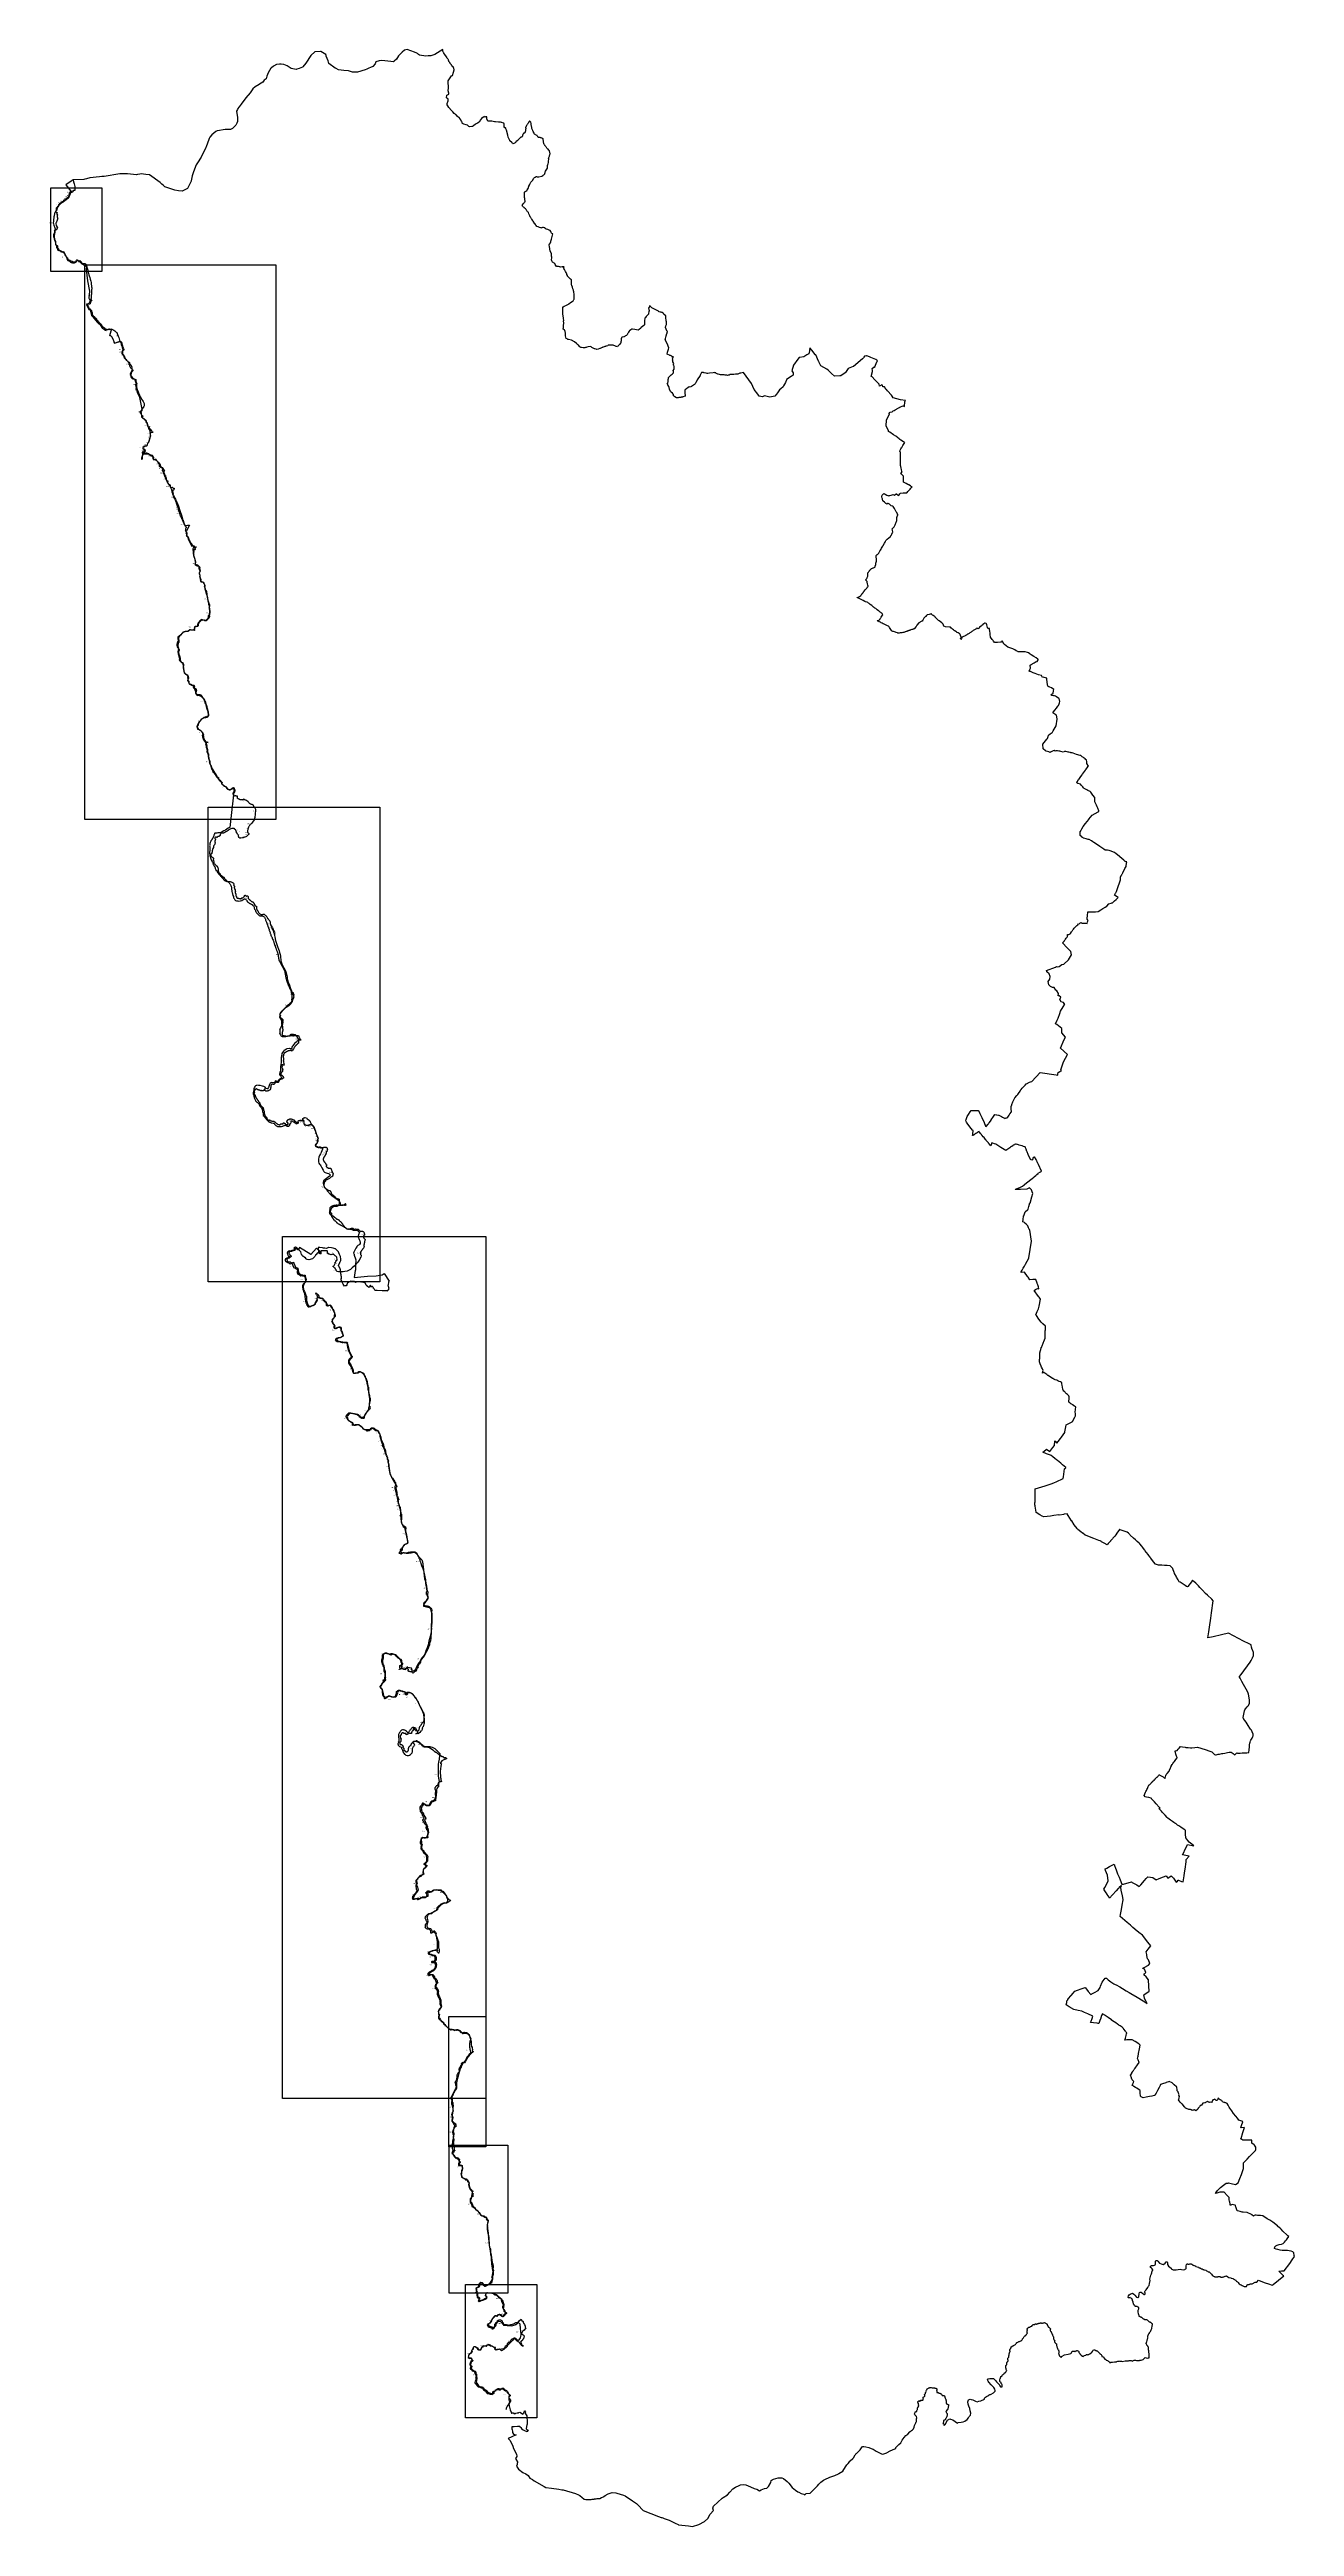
# Model space of a CAD drawing. Header units: metres. Extents: x 290946 to 378809, y 1824167 to 1998918.
import ezdxf

# ---------------------------------------------------------------- set-up
doc = ezdxf.new("R2010")
doc.units = ezdxf.units.M
for name, color, linetype in [('ARTIFICIALLY PROTECTED', 10, 'Continuous'), ('COASTLINE', 5, 'Continuous'), ('DISTRICT BOUNDRY', 86, 'Continuous'), ('NATURALLY PROTECTED', 3, 'Continuous'), ('UNPROTECTED', 130, 'Continuous'), ('UNPROTECTED DUE TO CREEK', 150, 'Continuous')]:
    doc.layers.add(name, color=color, linetype=linetype)
doc.styles.get("Standard").update_dxf_attribs({"font": 'arial.ttf'})
picture_1 = doc.add_image_def('image1.ecw', size_in_pixel=(449268, 1304479.0))
picture_2 = doc.add_image_def('image2.ecw', size_in_pixel=(310108, 856430))
picture_3 = doc.add_image_def('image3.ecw', size_in_pixel=(86536, 141554))
picture_4 = doc.add_image_def('image4.ecw', size_in_pixel=(478612, 2026941.0))
picture_5 = doc.add_image_def('image5.ecw', size_in_pixel=(65404, 231510))
picture_6 = doc.add_image_def('image6.ecw', size_in_pixel=(101117, 256168))
picture_7 = doc.add_image_def('image7.ecw', size_in_pixel=(49173, 91908))

msp = doc.modelspace()

# ---------------------------------------------------------------- linework, layer by layer
at = {"layer": 'ARTIFICIALLY PROTECTED', "const_width": 50, "flags": 128}
for points in [[(292596, 1988878), (292594, 1988875), (292584, 1988869), (292576, 1988864), (292568, 1988858), (292562, 1988853), (292546, 1988850), (292544, 1988850)], [(291684, 1987999), (291684, 1987998), (291675, 1987990), (291667, 1987984), (291653, 1987976), (291648, 1987968), (291641, 1987956), (291636, 1987950), (291628, 1987940), (291614, 1987930), (291606, 1987924), (291599, 1987918), (291590, 1987907), (291585, 1987897), (291577, 1987882), (291576, 1987877), (291563, 1987844), (291560, 1987837), (291552, 1987818), (291547, 1987810), (291532, 1987795), (291528, 1987791), (291518, 1987782), (291511, 1987775), (291502, 1987762), (291495, 1987756), (291485, 1987738), (291481, 1987724), (291474, 1987690), (291469, 1987645), (291469, 1987616)], [(291927, 1988176), (291905, 1988158), (291891, 1988148), (291870, 1988131), (291849, 1988117), (291822, 1988104), (291791, 1988088), (291781, 1988086), (291770, 1988081), (291765, 1988078)], [(292226, 1988397), (292216, 1988391), (292206, 1988384), (292192, 1988377), (292181, 1988373), (292169, 1988368), (292159, 1988363), (292147, 1988356), (292140, 1988350), (292124, 1988335), (292111, 1988321), (292088, 1988302), (292059, 1988276), (292017, 1988238), (292003, 1988230)], [(292315, 1988534), (292312, 1988530), (292311, 1988521), (292309, 1988507)], [(295848, 1978558), (295863, 1978511), (295894, 1978421), (295928, 1978320), (295940, 1978303), (295958, 1978288), (295970, 1978271), (295977, 1978239), (295996, 1978168), (296001, 1978126), (296007, 1978090), (296022, 1978047), (296026, 1978042)], [(296063, 1977468), (296065, 1977460), (296082, 1977419), (296098, 1977396), (296120, 1977371), (296141, 1977347), (296154, 1977328), (296168, 1977301), (296177, 1977280)], [(297300, 1974541), (297306, 1974525), (297324, 1974489), (297338, 1974462), (297364, 1974416), (297385, 1974369), (297403, 1974327), (297448, 1974240), (297498, 1974161), (297547, 1974090), (297558, 1974071), (297597, 1974000), (297615, 1973938)], [(297564, 1972900), (297572, 1972895), (297596, 1972877), (297618, 1972856), (297650, 1972816), (297657, 1972808), (297661, 1972802), (297665, 1972794), (297666, 1972790), (297668, 1972785), (297670, 1972783), (297673, 1972781), (297678, 1972782), (297686, 1972785), (297694, 1972788), (297700, 1972789), (297710, 1972786), (297720, 1972782), (297727, 1972778), (297737, 1972769), (297738, 1972767), (297740, 1972760), (297744, 1972748), (297747, 1972741), (297749, 1972737), (297750, 1972734), (297751, 1972726), (297750, 1972718), (297751, 1972716), (297752, 1972714), (297755, 1972712), (297760, 1972710), (297766, 1972709), (297769, 1972706), (297772, 1972700), (297775, 1972685), (297777, 1972678), (297779, 1972672), (297778, 1972659), (297776, 1972650), (297773, 1972642), (297772, 1972633), (297774, 1972620), (297781, 1972594), (297785, 1972584), (297791, 1972578), (297798, 1972575), (297812, 1972574), (297815, 1972574), (297822, 1972572), (297832, 1972567), (297836, 1972561), (297841, 1972545), (297847, 1972522), (297848, 1972509), (297848, 1972503), (297845, 1972492), (297841, 1972486), (297832, 1972476), (297829, 1972471), (297829, 1972467), (297829, 1972457), (297831, 1972443), (297845, 1972405), (297859, 1972379), (297875, 1972354), (297915, 1972278), (297930, 1972245), (297937, 1972222), (297939, 1972205), (297941, 1972181), (297942, 1972172), (297947, 1972158), (297958, 1972139), (297971, 1972120), (297990, 1972095)], [(298037, 1971556), (298035, 1971550), (298023, 1971500), (298007, 1971440), (297990, 1971367), (297979, 1971338), (297951, 1971260), (297942, 1971237)], [(297990, 1972095), (297994, 1972089), (298010, 1972068), (298024, 1972034), (298031, 1971998), (298034, 1971963), (298041, 1971900), (298051, 1971855), (298054, 1971829), (298056, 1971787), (298056, 1971730), (298051, 1971669), (298051, 1971668)], [(297565, 1970506), (297564, 1970512), (297562, 1970520), (297560, 1970527), (297558, 1970529), (297555, 1970531), (297548, 1970531), (297546, 1970532), (297541, 1970530), (297538, 1970528), (297533, 1970522), (297529, 1970517), (297527, 1970515), (297523, 1970513), (297517, 1970514), (297514, 1970514), (297511, 1970515), (297508, 1970514), (297500, 1970511), (297497, 1970509), (297492, 1970503), (297489, 1970498), (297488, 1970495), (297486, 1970492), (297484, 1970489), (297481, 1970485), (297479, 1970481), (297475, 1970473), (297474, 1970470), (297474, 1970466), (297474, 1970463), (297476, 1970457), (297480, 1970451), (297492, 1970439), (297499, 1970430), (297507, 1970420), (297514, 1970410), (297517, 1970405), (297519, 1970400), (297520, 1970393), (297519, 1970386), (297517, 1970366), (297514, 1970346), (297508, 1970315), (297499, 1970270), (297499, 1970270)], [(297508, 1970088), (297512, 1970088), (297519, 1970089), (297519, 1970089), (297518, 1970098), (297517, 1970106), (297517, 1970110), (297516, 1970114), (297514, 1970123), (297511, 1970148), (297511, 1970156), (297511, 1970165), (297509, 1970179), (297507, 1970195), (297504, 1970209), (297504, 1970217), (297506, 1970227), (297514, 1970242), (297523, 1970261), (297532, 1970289), (297539, 1970324), (297540, 1970330), (297544, 1970352), (297550, 1970366), (297558, 1970375)], [(297762, 1970948), (297731, 1970927), (297684, 1970902), (297656, 1970895), (297654, 1970895), (297621, 1970893), (297602, 1970888), (297575, 1970876), (297560, 1970865), (297547, 1970847), (297534, 1970827), (297528, 1970815), (297525, 1970806), (297527, 1970789), (297528, 1970772), (297533, 1970761), (297540, 1970754), (297552, 1970750), (297564, 1970752), (297580, 1970756), (297591, 1970756), (297609, 1970753), (297621, 1970744), (297624, 1970741)], [(297824, 1971016), (297824, 1971016), (297801, 1970987)], [(298404, 1969990), (298422, 1969979), (298453, 1969954), (298500, 1969915), (298536, 1969873), (298572, 1969831), (298609, 1969779), (298645, 1969720), (298658, 1969697), (298682, 1969645), (298686, 1969630), (298686, 1969621), (298686, 1969609), (298690, 1969599), (298696, 1969588), (298697, 1969581), (298693, 1969564), (298688, 1969552), (298687, 1969542), (298691, 1969525), (298697, 1969511), (298704, 1969502), (298714, 1969500), (298726, 1969501), (298737, 1969501), (298747, 1969497), (298755, 1969490), (298785, 1969452), (298789, 1969448)], [(298873, 1969408), (298876, 1969404), (298886, 1969390), (298893, 1969373), (298899, 1969352), (298902, 1969328), (298908, 1969300), (298916, 1969276), (298921, 1969255), (298923, 1969235), (298926, 1969206), (298930, 1969192), (298941, 1969164), (298949, 1969149)], [(299028, 1968974), (299029, 1968973), (299030, 1968965), (299028, 1968938), (299029, 1968922), (299033, 1968906), (299042, 1968883), (299052, 1968858), (299072, 1968815), (299080, 1968793), (299100, 1968739), (299122, 1968674), (299127, 1968662), (299147, 1968606), (299163, 1968583), (299179, 1968560), (299192, 1968533), (299222, 1968455), (299249, 1968392), (299261, 1968364), (299273, 1968349), (299301, 1968324), (299308, 1968317)], [(299997, 1966592), (300002, 1966584), (300011, 1966575), (300015, 1966569)], [(300052, 1966408), (300043, 1966405), (300042, 1966404), (300042, 1966401), (300049, 1966379), (300064, 1966337), (300064, 1966336)], [(300149, 1966093), (300150, 1966090), (300168, 1966040), (300183, 1966009), (300194, 1965988), (300203, 1965971), (300218, 1965941), (300219, 1965940)], [(300555, 1965106), (300551, 1965099), (300548, 1965079), (300546, 1965070)], [(300902, 1964172), (300896, 1964162), (300891, 1964150), (300891, 1964150), (300892, 1964118), (300908, 1964089), (300934, 1964057), (300979, 1963999), (301005, 1963967), (301031, 1963948), (301077, 1963912), (301095, 1963896), (301113, 1963879), (301126, 1963869)], [(301989, 1960592), (302002, 1960529), (302019, 1960463), (302040, 1960382), (302066, 1960284), (302085, 1960212), (302105, 1960138), (302112, 1960099), (302142, 1959995), (302192, 1959855), (302207, 1959811), (302213, 1959802), (302219, 1959797), (302226, 1959796)], [(300314, 1957732), (300304, 1957716), (300295, 1957702), (300289, 1957692), (300270, 1957674), (300256, 1957662), (300226, 1957637), (300200, 1957615), (300175, 1957592), (300166, 1957580), (300164, 1957575), (300152, 1957558), (300142, 1957546), (300124, 1957531), (300111, 1957518), (300088, 1957494), (300080, 1957487), (300072, 1957475), (300069, 1957468), (300065, 1957457), (300063, 1957447), (300052, 1957423), (300046, 1957415), (300043, 1957406), (300041, 1957396), (300040, 1957383), (300040, 1957373), (300040, 1957358), (300041, 1957341), (300043, 1957320), (300051, 1957302), (300057, 1957288), (300066, 1957272), (300069, 1957261), (300072, 1957249), (300075, 1957232), (300077, 1957218), (300075, 1957202), (300074, 1957186), (300075, 1957175), (300074, 1957164), (300072, 1957154), (300070, 1957139), (300069, 1957130), (300069, 1957119), (300066, 1957107), (300061, 1957093), (300058, 1957081), (300052, 1957073), (300046, 1957066), (300039, 1957059), (300033, 1957055), (300029, 1957051), (300027, 1957043), (300025, 1957034), (300026, 1957025), (300028, 1957018), (300028, 1957007), (300029, 1956995), (300025, 1956986), (300020, 1956977), (300012, 1956962), (300010, 1956948), (300008, 1956938), (300004, 1956910), (300001, 1956893), (299999, 1956867), (299997, 1956848), (299992, 1956826), (299989, 1956811), (299989, 1956803), (299990, 1956796), (299996, 1956790), (300004, 1956786), (300014, 1956783), (300021, 1956780), (300030, 1956773), (300036, 1956766), (300037, 1956760), (300036, 1956752), (300033, 1956745), (300030, 1956736), (300032, 1956724), (300038, 1956708), (300045, 1956693), (300046, 1956686), (300045, 1956670), (300046, 1956658), (300049, 1956646), (300056, 1956630), (300069, 1956615), (300076, 1956604), (300085, 1956581), (300089, 1956564), (300092, 1956547), (300092, 1956533), (300089, 1956525), (300084, 1956513), (300082, 1956508), (300080, 1956501), (300078, 1956497), (300070, 1956490), (300064, 1956482), (300062, 1956475), (300062, 1956463), (300059, 1956452), (300052, 1956436), (300049, 1956425), (300048, 1956409), (300049, 1956390), (300051, 1956365), (300053, 1956331), (300057, 1956314), (300062, 1956300), (300069, 1956286), (300072, 1956272), (300077, 1956245), (300082, 1956232), (300089, 1956214), (300096, 1956195), (300103, 1956181), (300114, 1956169), (300125, 1956158), (300130, 1956149), (300132, 1956139), (300130, 1956130), (300127, 1956118), (300128, 1956110), (300131, 1956096), (300135, 1956085), (300143, 1956058), (300149, 1956032), (300153, 1956019), (300155, 1956004), (300160, 1955986), (300165, 1955968), (300167, 1955953), (300169, 1955926), (300168, 1955895), (300167, 1955881), (300168, 1955870), (300170, 1955860), (300175, 1955848), (300177, 1955837), (300180, 1955819), (300181, 1955810), (300184, 1955803), (300192, 1955795), (300198, 1955789), (300208, 1955776), (300212, 1955766), (300213, 1955755), (300215, 1955742), (300220, 1955726), (300227, 1955712), (300248, 1955691), (300263, 1955678), (300275, 1955671), (300291, 1955666), (300306, 1955660), (300323, 1955655), (300337, 1955650), (300348, 1955641), (300358, 1955631), (300364, 1955620), (300370, 1955609), (300374, 1955595), (300380, 1955580), (300384, 1955568), (300390, 1955547), (300394, 1955530), (300396, 1955514), (300400, 1955480), (300400, 1955452), (300399, 1955439), (300397, 1955426), (300394, 1955417), (300389, 1955408), (300384, 1955393), (300381, 1955383), (300381, 1955374), (300384, 1955362), (300390, 1955354), (300394, 1955345), (300394, 1955337), (300390, 1955329), (300385, 1955322), (300383, 1955310), (300386, 1955289), (300393, 1955266), (300397, 1955245), (300400, 1955221), (300406, 1955205), (300412, 1955186), (300417, 1955162), (300419, 1955143), (300421, 1955124), (300423, 1955094), (300422, 1955082), (300422, 1955071), (300424, 1955061), (300430, 1955037), (300438, 1955011), (300446, 1954993), (300450, 1954971), (300454, 1954956), (300457, 1954945), (300470, 1954925), (300487, 1954906), (300517, 1954877), (300536, 1954861), (300554, 1954850), (300566, 1954847), (300584, 1954840), (300602, 1954831), (300627, 1954820), (300648, 1954812), (300660, 1954805), (300676, 1954792), (300690, 1954772), (300706, 1954745), (300720, 1954710), (300729, 1954684), (300739, 1954651), (300745, 1954623), (300747, 1954602), (300749, 1954575), (300747, 1954548), (300742, 1954530), (300737, 1954509), (300728, 1954497), (300715, 1954485), (300711, 1954482), (300708, 1954478), (300706, 1954473), (300706, 1954460), (300709, 1954448), (300718, 1954429), (300724, 1954410), (300731, 1954387), (300739, 1954373), (300745, 1954368), (300757, 1954364), (300769, 1954358), (300772, 1954350), (300773, 1954337), (300770, 1954318), (300771, 1954305), (300773, 1954294), (300780, 1954282), (300782, 1954277), (300782, 1954268), (300779, 1954261), (300777, 1954254), (300781, 1954245), (300786, 1954225), (300792, 1954192), (300795, 1954182), (300805, 1954164), (300818, 1954152), (300837, 1954146), (300858, 1954143), (300866, 1954145), (300885, 1954151), (300904, 1954156), (300914, 1954155), (300922, 1954151), (300930, 1954142), (300934, 1954132), (300939, 1954124), (300952, 1954116), (300969, 1954109), (300989, 1954097)], [(302169, 1958792), (302178, 1958807), (302178, 1958807)], [(302212, 1958930), (302209, 1958900)], [(301418, 1951240), (301416, 1951238), (301413, 1951230), (301410, 1951214), (301405, 1951203), (301400, 1951195), (301391, 1951187), (301379, 1951177), (301366, 1951169), (301357, 1951168), (301349, 1951168), (301345, 1951167), (301339, 1951163), (301335, 1951158), (301336, 1951151), (301339, 1951143), (301351, 1951131), (301357, 1951122), (301361, 1951112), (301362, 1951090), (301364, 1951078), (301368, 1951070), (301374, 1951056), (301379, 1951043), (301384, 1951028), (301388, 1951018), (301389, 1951003), (301390, 1950986), (301396, 1950978), (301409, 1950971), (301423, 1950971), (301443, 1950974), (301459, 1950972), (301470, 1950968), (301471, 1950967)], [(302876, 1947507), (302876, 1947501), (302879, 1947487), (302898, 1947448), (302913, 1947429), (302924, 1947414), (302941, 1947391), (302952, 1947381), (302965, 1947373), (302983, 1947369), (302993, 1947364), (303005, 1947350), (303013, 1947330), (303017, 1947307), (303023, 1947297), (303036, 1947283), (303057, 1947269), (303089, 1947248), (303107, 1947239), (303119, 1947231), (303125, 1947223), (303127, 1947216), (303124, 1947197), (303116, 1947177), (303112, 1947163), (303108, 1947136), (303115, 1947098), (303142, 1947058), (303168, 1947031), (303231, 1946995), (303293, 1946959), (303351, 1946930), (303381, 1946919), (303396, 1946911), (303406, 1946902), (303412, 1946892), (303417, 1946875), (303422, 1946839), (303430, 1946821), (303457, 1946790), (303491, 1946763), (303511, 1946747), (303529, 1946737), (303555, 1946728), (303597, 1946717), (303612, 1946712), (303623, 1946706), (303633, 1946696), (303643, 1946693), (303671, 1946691), (303702, 1946696), (303725, 1946703), (303739, 1946709), (303760, 1946725), (303785, 1946744), (303793, 1946751), (303811, 1946772), (303822, 1946780), (303837, 1946784), (303864, 1946787), (303898, 1946793), (303899, 1946793)], [(303985, 1946503), (303973, 1946477), (303953, 1946444), (303941, 1946421), (303931, 1946397), (303927, 1946381), (303925, 1946365), (303929, 1946333), (303932, 1946314), (303935, 1946302), (303945, 1946293), (303963, 1946283), (303980, 1946275), (304007, 1946273), (304050, 1946280), (304068, 1946283), (304074, 1946282)], [(304488, 1945997), (304500, 1945996), (304528, 1945997)], [(304625, 1946014), (304634, 1946016), (304664, 1946019), (304687, 1946021), (304702, 1946016), (304709, 1946011), (304733, 1945993), (304771, 1945973), (304818, 1945960), (304842, 1945952), (304878, 1945934), (304936, 1945897), (304953, 1945870), (304970, 1945836), (304995, 1945807), (305020, 1945787), (305044, 1945755), (305090, 1945718), (305134, 1945692), (305143, 1945689)], [(305492, 1945265), (305512, 1945216), (305482, 1945120)], [(304070, 1943880), (304062, 1943890), (304051, 1943902), (304048, 1943903), (304043, 1943902), (304035, 1943900), (304024, 1943906), (304007, 1943922), (303967, 1943954), (303933, 1943971), (303897, 1943972)], [(304196, 1943603), (304178, 1943630), (304151, 1943661), (304137, 1943678), (304134, 1943699), (304133, 1943712), (304133, 1943719), (304127, 1943739), (304119, 1943756), (304112, 1943772)], [(304459, 1943286), (304455, 1943285), (304370, 1943290), (304351, 1943300), (304350, 1943301)], [(304995, 1943537), (304988, 1943528), (304913, 1943465), (304840, 1943408), (304805, 1943381), (304740, 1943346), (304713, 1943337)], [(305152, 1944276), (305151, 1944274), (305094, 1944242), (305074, 1944186), (305059, 1944164)], [(303982, 1939784), (303984, 1939768), (303988, 1939760), (303990, 1939745), (303991, 1939730)], [(304960, 1939142), (304961, 1939135), (304961, 1939108), (304958, 1939075), (304962, 1939042), (304971, 1939020), (304992, 1938999), (305027, 1938971), (305064, 1938939), (305093, 1938917), (305130, 1938884), (305151, 1938865), (305186, 1938833), (305208, 1938818), (305233, 1938806), (305257, 1938794), (305281, 1938788), (305300, 1938780), (305318, 1938768), (305337, 1938750), (305349, 1938722), (305363, 1938699), (305380, 1938665), (305400, 1938620), (305430, 1938563), (305460, 1938523), (305478, 1938502), (305497, 1938491), (305520, 1938484), (305535, 1938481), (305542, 1938474), (305546, 1938462), (305548, 1938439), (305545, 1938416), (305546, 1938403), (305554, 1938387), (305558, 1938370), (305561, 1938329), (305564, 1938290), (305568, 1938261), (305582, 1938233), (305600, 1938210), (305614, 1938193), (305626, 1938177), (305638, 1938154), (305669, 1938087), (305701, 1938043), (305727, 1938012), (305752, 1937983), (305769, 1937965)], [(306325, 1937646), (306338, 1937619), (306370, 1937578), (306406, 1937540), (306448, 1937512), (306476, 1937490), (306524, 1937424)], [(306617, 1937110), (306708, 1936984)], [(307785, 1933133), (307791, 1933118), (307879, 1932897), (307960, 1932674), (307961, 1932673), (308019, 1932505), (308028, 1932476)], [(307878, 1931496), (307876, 1931494), (307850, 1931476)], [(308000, 1931634), (308006, 1931645), (308022, 1931668), (308052, 1931700), (308068, 1931726), (308082, 1931788), (308099, 1931858), (308114, 1931915), (308117, 1931919), (308124, 1931924), (308133, 1931927), (308144, 1931928), (308152, 1931928)], [(308168, 1931946), (308167, 1931948), (308169, 1931959), (308174, 1931980), (308185, 1932018), (308191, 1932033), (308194, 1932045), (308196, 1932070), (308194, 1932096), (308194, 1932111), (308197, 1932128), (308204, 1932156), (308208, 1932173), (308213, 1932182), (308218, 1932187), (308220, 1932189)], [(307961, 1929426), (307969, 1929429), (307972, 1929431), (307978, 1929436), (307985, 1929441), (307992, 1929444), (308008, 1929448), (308037, 1929454), (308056, 1929457)], [(308211, 1929419), (308212, 1929419), (308223, 1929420), (308239, 1929421)], [(307999, 1928324), (307943, 1928306), (307943, 1928306), (307943, 1928306), (307898, 1928292), (307889, 1928290), (307867, 1928283), (307858, 1928281), (307838, 1928275), (307817, 1928275), (307795, 1928272), (307778, 1928264), (307759, 1928251), (307746, 1928241), (307728, 1928231), (307718, 1928227), (307702, 1928220), (307683, 1928211), (307673, 1928206), (307670, 1928202), (307664, 1928199), (307651, 1928195), (307631, 1928184), (307613, 1928170), (307585, 1928151), (307577, 1928144), (307568, 1928142), (307551, 1928139), (307543, 1928135), (307538, 1928131), (307533, 1928125), (307531, 1928120), (307526, 1928115), (307515, 1928105), (307503, 1928092), (307499, 1928088), (307496, 1928082), (307492, 1928075), (307490, 1928068), (307485, 1928058), (307483, 1928050), (307479, 1928039), (307474, 1928028), (307470, 1928017), (307467, 1928008), (307464, 1927994), (307461, 1927987), (307457, 1927981), (307454, 1927974), (307452, 1927967), (307450, 1927957), (307451, 1927949), (307451, 1927928), (307449, 1927915), (307447, 1927906), (307444, 1927896), (307444, 1927888), (307442, 1927871), (307439, 1927856), (307436, 1927843), (307434, 1927827), (307436, 1927816), (307438, 1927808), (307445, 1927798), (307449, 1927790), (307452, 1927782), (307452, 1927772), (307451, 1927741), (307450, 1927723), (307453, 1927714), (307457, 1927701), (307458, 1927692), (307457, 1927683), (307453, 1927663), (307450, 1927652), (307450, 1927640), (307451, 1927626), (307451, 1927610), (307448, 1927599), (307447, 1927588), (307447, 1927573), (307447, 1927557), (307449, 1927545), (307452, 1927526), (307458, 1927492), (307461, 1927467), (307462, 1927463), (307464, 1927461), (307468, 1927459), (307471, 1927456), (307473, 1927453), (307473, 1927446), (307472, 1927442), (307466, 1927436), (307465, 1927432), (307465, 1927425), (307469, 1927417), (307478, 1927408), (307485, 1927404), (307487, 1927401), (307486, 1927395), (307481, 1927387), (307477, 1927379), (307476, 1927368), (307477, 1927350), (307480, 1927337), (307489, 1927314), (307497, 1927297), (307501, 1927286), (307501, 1927277), (307498, 1927268), (307492, 1927258), (307485, 1927256), (307476, 1927256), (307469, 1927261), (307460, 1927265), (307454, 1927264), (307442, 1927258), (307434, 1927254), (307425, 1927252), (307421, 1927253), (307418, 1927256), (307417, 1927263), (307413, 1927268), (307402, 1927277), (307376, 1927292), (307364, 1927298), (307358, 1927298), (307351, 1927298), (307346, 1927299), (307339, 1927304), (307337, 1927305), (307334, 1927304), (307332, 1927301), (307330, 1927293), (307329, 1927281), (307333, 1927264), (307336, 1927255), (307342, 1927248), (307346, 1927244), (307349, 1927239), (307348, 1927232), (307346, 1927218), (307348, 1927205), (307352, 1927190), (307356, 1927177), (307356, 1927165), (307356, 1927156), (307353, 1927147), (307353, 1927139), (307354, 1927131), (307356, 1927122), (307355, 1927113), (307352, 1927105), (307350, 1927101), (307348, 1927095), (307349, 1927089), (307355, 1927080), (307364, 1927073), (307369, 1927067), (307371, 1927062), (307372, 1927057), (307372, 1927054), (307371, 1927050), (307371, 1927046), (307372, 1927041), (307376, 1927034), (307379, 1927028), (307380, 1927024), (307382, 1927018), (307384, 1927009), (307385, 1927000), (307388, 1926991), (307391, 1926983), (307395, 1926977), (307400, 1926972), (307405, 1926967), (307408, 1926960), (307410, 1926955), (307412, 1926949), (307411, 1926938), (307410, 1926932), (307405, 1926927), (307399, 1926924), (307392, 1926922), (307386, 1926923), (307383, 1926925), (307381, 1926924), (307379, 1926924), (307379, 1926923), (307378, 1926921), (307379, 1926918), (307380, 1926915), (307382, 1926912), (307383, 1926909), (307384, 1926896), (307385, 1926888), (307384, 1926880), (307383, 1926866), (307381, 1926856), (307378, 1926848), (307377, 1926838), (307381, 1926830), (307384, 1926822), (307384, 1926815), (307380, 1926808), (307371, 1926800), (307354, 1926796), (307336, 1926791), (307333, 1926788), (307330, 1926780), (307329, 1926771), (307326, 1926759), (307319, 1926747), (307309, 1926735), (307291, 1926716), (307283, 1926705), (307278, 1926690), (307275, 1926669), (307276, 1926645), (307280, 1926618), (307286, 1926592), (307294, 1926571), (307298, 1926565), (307302, 1926560), (307309, 1926555), (307315, 1926554), (307319, 1926554), (307328, 1926556), (307337, 1926555), (307344, 1926553), (307350, 1926550), (307358, 1926536), (307365, 1926527), (307375, 1926519), (307387, 1926510), (307393, 1926503), (307408, 1926484), (307424, 1926464), (307447, 1926438), (307458, 1926424), (307460, 1926419)], [(308122, 1928344), (308121, 1928343), (308101, 1928297), (308088, 1928277), (308084, 1928279), (308070, 1928246)], [(307777, 1923083), (307782, 1923085), (307786, 1923091), (307785, 1923102), (307784, 1923106), (307774, 1923169), (307772, 1923182), (307780, 1923205), (307735, 1923216), (307730, 1923221), (307726, 1923226), (307716, 1923273), (307713, 1923287), (307711, 1923291), (307707, 1923294), (307704, 1923296), (307705, 1923303), (307705, 1923307), (307706, 1923310), (307707, 1923312), (307708, 1923316), (307709, 1923323), (307712, 1923335), (307714, 1923340), (307716, 1923344)], [(308507, 1923241), (308501, 1923255), (308497, 1923268), (308493, 1923285)], [(309743, 1922504), (309745, 1922496), (309748, 1922485), (309749, 1922473), (309750, 1922467), (309752, 1922459), (309761, 1922442), (309768, 1922430), (309772, 1922418)], [(309837, 1921858), (309838, 1921842), (309831, 1921807), (309819, 1921763), (309805, 1921723), (309803, 1921720)], [(309878, 1922079), (309878, 1922076), (309873, 1922047)], [(310286, 1921465), (310313, 1921469), (310346, 1921473), (310378, 1921477), (310391, 1921477), (310427, 1921478), (310434, 1921478)], [(310467, 1921086), (310458, 1921070), (310465, 1921065), (310463, 1921058), (310459, 1921042)], [(310471, 1921469), (310478, 1921467), (310491, 1921460), (310506, 1921448), (310517, 1921438), (310529, 1921416), (310530, 1921415), (310538, 1921399), (310543, 1921387), (310545, 1921375), (310551, 1921348), (310554, 1921332), (310554, 1921314), (310552, 1921294), (310548, 1921276), (310537, 1921242), (310534, 1921230)], [(310671, 1920003), (310700, 1920002), (310737, 1919998), (310756, 1919993), (310781, 1919985), (310804, 1919976), (310810, 1919971), (310817, 1919961), (310831, 1919920), (310852, 1919851), (310864, 1919813)], [(310897, 1919698), (310904, 1919688), (310920, 1919676), (310921, 1919675)], [(308162, 1914204), (308151, 1914179), (308146, 1914161), (308133, 1914157), (308109, 1914172), (308085, 1914184), (308062, 1914188), (308001, 1914166), (307981, 1914146), (307963, 1914141), (307923, 1914150), (307848, 1914159), (307803, 1914145), (307786, 1914129), (307750, 1914087), (307738, 1914051), (307722, 1914025), (307724, 1914005), (307735, 1913976), (307752, 1913929), (307771, 1913911), (307776, 1913895), (307774, 1913865), (307781, 1913816), (307804, 1913795), (307845, 1913793), (307869, 1913793), (307869, 1913793), (307868, 1913770), (307870, 1913740), (307858, 1913725), (307819, 1913710), (307772, 1913679), (307736, 1913648), (307684, 1913644), (307639, 1913632), (307601, 1913598), (307578, 1913541), (307580, 1913484), (307591, 1913441), (307612, 1913419), (307641, 1913404), (307659, 1913383), (307685, 1913362), (307730, 1913350), (307762, 1913351), (307791, 1913341), (307808, 1913315), (307831, 1913307), (307852, 1913307), (307873, 1913281), (307907, 1913246), (307931, 1913252), (307968, 1913266), (308001, 1913280), (308025, 1913301), (308046, 1913309), (308046, 1913309), (308060, 1913300), (308058, 1913269), (308069, 1913241), (308101, 1913191), (308116, 1913129), (308142, 1913067), (308159, 1913031), (308167, 1912998), (308191, 1912985), (308227, 1912972), (308268, 1912954), (308308, 1912919), (308391, 1912862), (308442, 1912844), (308457, 1912822), (308453, 1912775), (308441, 1912755), (308433, 1912728), (308434, 1912689), (308431, 1912632), (308438, 1912568), (308466, 1912526), (308499, 1912507), (308551, 1912498), (308588, 1912473), (308650, 1912424), (308669, 1912412), (308682, 1912410), (308705, 1912415), (308728, 1912416), (308750, 1912414), (308790, 1912408), (308838, 1912405)], [(310630, 1913945), (310635, 1913951), (310657, 1913948), (310662, 1913953), (310659, 1913962), (310643, 1913966), (310593, 1913971), (310573, 1913975), (310571, 1914011), (310571, 1914125), (310561, 1914147), (310545, 1914162), (310527, 1914167), (310476, 1914169), (310256, 1914170), (310154, 1914170), (310129, 1914166), (310107, 1914153), (310102, 1914138), (310096, 1914113), (310097, 1914098), (310094, 1913949), (310080, 1913950), (310077, 1913953), (310071, 1913958), (310065, 1913960), (310057, 1913958), (310048, 1913952), (310028, 1913952), (310025, 1913958), (310021, 1913975), (310014, 1913981), (310005, 1913983), (310001, 1913984), (309998, 1914049), (310007, 1914070), (310022, 1914090), (310048, 1914066), (310053, 1914073), (310062, 1914067), (310065, 1914072), (310059, 1914077), (310065, 1914085), (309782, 1914342), (309381, 1913897), (308595, 1914393), (308576, 1914359), (308598, 1914344), (308593, 1914333), (308585, 1914332), (308574, 1914329), (308566, 1914319), (308551, 1914277), (308532, 1914249), (308518, 1914241), (308502, 1914237), (308487, 1914236), (308469, 1914241), (308445, 1914265), (308406, 1914285), (308391, 1914293), (308382, 1914306), (308372, 1914326), (308368, 1914339), (308370, 1914345), (308374, 1914359), (308375, 1914367), (308373, 1914372), (308370, 1914378), (308364, 1914382), (308355, 1914385), (308352, 1914394), (308338, 1914408), (308309, 1914421), (308273, 1914415), (308236, 1914398), (308210, 1914386), (308199, 1914370), (308202, 1914345), (308205, 1914322), (308205, 1914284), (308203, 1914258), (308194, 1914238), (308162, 1914204)], [(311218, 1913511), (311225, 1913504), (311233, 1913503), (311240, 1913504), (311245, 1913509), (311246, 1913517), (311244, 1913526), (311239, 1913529), (311238, 1913534), (311239, 1913543), (311241, 1913552), (311228, 1913697), (311212, 1913724), (311157, 1913784)], [(308885, 1911850), (308868, 1911836), (308856, 1911815), (308849, 1911796), (308842, 1911786), (308831, 1911779), (308820, 1911764), (308816, 1911747), (308813, 1911733), (308803, 1911717), (308798, 1911703), (308799, 1911686), (308802, 1911666), (308800, 1911649), (308791, 1911638), (308789, 1911622), (308795, 1911601), (308808, 1911576), (308814, 1911556), (308815, 1911539), (308816, 1911500), (308814, 1911469), (308816, 1911449), (308828, 1911426), (308863, 1911358), (308880, 1911317), (308894, 1911256), (308920, 1911213), (308934, 1911183), (308944, 1911153), (308944, 1911115), (308951, 1911093), (308962, 1911067), (308969, 1911027), (308973, 1910997), (308973, 1910962), (308971, 1910901), (308979, 1910860), (308988, 1910833), (308993, 1910805), (308993, 1910773), (308992, 1910751), (308993, 1910725), (309001, 1910705), (309015, 1910679), (309021, 1910652), (309021, 1910597), (309026, 1910543), (309039, 1910501), (309058, 1910461), (309081, 1910412), (309098, 1910356), (309115, 1910326), (309128, 1910313), (309146, 1910265), (309170, 1910241), (309191, 1910221), (309210, 1910213), (309238, 1910208), (309260, 1910216), (309291, 1910230), (309314, 1910233), (309339, 1910233), (309370, 1910240), (309445, 1910273), (309511, 1910299), (309536, 1910308), (309556, 1910314), (309575, 1910325), (309596, 1910338), (309615, 1910346), (309627, 1910351), (309644, 1910363), (309677, 1910401), (309693, 1910453), (309716, 1910530), (309747, 1910583), (309767, 1910621), (309787, 1910660), (309815, 1910684), (309832, 1910733)], [(311192, 1912753), (311187, 1912781), (311182, 1912795), (311175, 1912807), (311165, 1912821), (311145, 1912846), (311135, 1912867), (311133, 1912883), (311130, 1912894), (311103, 1912930), (311077, 1912952), (311043, 1912983), (311020, 1913006), (310997, 1913028)], [(312938, 1905612), (312946, 1905605), (312976, 1905577), (312996, 1905564), (313008, 1905556)], [(313091, 1905503), (313095, 1905496), (313100, 1905487)], [(313035, 1902364), (312968, 1902383), (312925, 1902385), (312888, 1902398), (312870, 1902415), (312853, 1902424), (312834, 1902436), (312824, 1902456), (312820, 1902469), (312818, 1902481), (312817, 1902484)], [(313456, 1902912), (313353, 1902804), (313306, 1902741), (313271, 1902696), (313246, 1902651), (313205, 1902573), (313192, 1902533)], [(313508, 1901550), (313509, 1901550), (313516, 1901553), (313529, 1901560), (313545, 1901568), (313555, 1901576), (313583, 1901591), (313597, 1901595), (313604, 1901599), (313612, 1901610), (313621, 1901620), (313626, 1901624), (313631, 1901633), (313634, 1901644), (313638, 1901650), (313647, 1901657), (313661, 1901667), (313675, 1901677), (313684, 1901682), (313694, 1901686), (313707, 1901687), (313722, 1901687), (313740, 1901687), (313751, 1901687), (313769, 1901685), (313783, 1901678), (313813, 1901664), (313846, 1901642), (313875, 1901620), (313900, 1901599), (313922, 1901582), (313952, 1901554), (313966, 1901542), (313975, 1901538), (313988, 1901537), (314003, 1901536), (314015, 1901533), (314024, 1901531), (314040, 1901526), (314051, 1901521), (314063, 1901515), (314077, 1901509), (314080, 1901507)], [(314262, 1901205), (314262, 1901204), (314258, 1901196), (314256, 1901184), (314254, 1901167), (314254, 1901159), (314261, 1901123), (314265, 1901107), (314266, 1901094), (314267, 1901077), (314270, 1901056), (314273, 1901043), (314278, 1901030), (314285, 1901019), (314293, 1901009)], [(314449, 1900504), (314445, 1900500), (314444, 1900498), (314444, 1900497), (314447, 1900481), (314448, 1900469), (314450, 1900460), (314457, 1900416), (314466, 1900388)], [(314474, 1900359), (314475, 1900357), (314481, 1900341), (314488, 1900331), (314495, 1900317), (314502, 1900298), (314508, 1900280), (314518, 1900256), (314530, 1900228), (314534, 1900218), (314549, 1900188), (314560, 1900172), (314569, 1900161), (314587, 1900147), (314595, 1900143)], [(315313, 1897448), (315322, 1897405), (315338, 1897328), (315353, 1897259), (315366, 1897208), (315376, 1897175), (315387, 1897151), (315395, 1897128)], [(315510, 1896667), (315511, 1896636), (315512, 1896588), (315515, 1896578), (315531, 1896543), (315535, 1896524), (315537, 1896477), (315540, 1896441), (315542, 1896425), (315543, 1896409), (315545, 1896394), (315547, 1896381), (315554, 1896350), (315573, 1896311), (315597, 1896272), (315611, 1896254), (315618, 1896243), (315621, 1896238), (315627, 1896231)], [(315622, 1896152), (315624, 1896136), (315628, 1896112), (315639, 1896066), (315643, 1896046), (315652, 1896028), (315662, 1896015)], [(315712, 1895822), (315713, 1895819), (315713, 1895808), (315709, 1895786), (315709, 1895778), (315710, 1895760), (315715, 1895747), (315721, 1895742), (315728, 1895737), (315733, 1895729), (315735, 1895719), (315734, 1895702), (315734, 1895681), (315731, 1895659), (315728, 1895648), (315728, 1895642), (315729, 1895634), (315731, 1895628), (315735, 1895622), (315740, 1895619), (315746, 1895617), (315753, 1895615), (315757, 1895610), (315765, 1895602), (315772, 1895594), (315778, 1895588), (315780, 1895585)], [(317556, 1885911), (317526, 1885856), (317380, 1885594), (317206, 1885349), (317047, 1885141), (317004, 1885091), (316959, 1885028), (316909, 1884948), (316864, 1884858), (316849, 1884816), (316791, 1884667), (316758, 1884609)], [(315811, 1884740), (315810, 1884748), (315812, 1884765), (315813, 1884779), (315813, 1884791), (315819, 1884801), (315818, 1884810), (315835, 1884814), (315826, 1884855), (315804, 1884850), (315765, 1884850), (315759, 1884869), (315762, 1884870), (315757, 1884887), (315805, 1884901), (315802, 1884914), (315800, 1884916), (315799, 1884916), (315797, 1884917), (315796, 1884916), (315668, 1884879), (315661, 1884903), (315722, 1884922), (315728, 1884926), (315739, 1884932), (315748, 1884937), (315761, 1884940), (315776, 1884944), (315784, 1884948), (315795, 1884956), (315805, 1884965), (315807, 1884968), (315810, 1884980), (315815, 1885002), (315817, 1885024), (315813, 1885053), (315811, 1885076), (315809, 1885082), (315807, 1885085)], [(316070, 1884665), (316068, 1884661), (316065, 1884652), (316062, 1884646), (316058, 1884643), (316055, 1884640), (316045, 1884639), (316026, 1884640), (315994, 1884649), (315973, 1884653), (315951, 1884656), (315934, 1884656), (315923, 1884656), (315912, 1884657), (315899, 1884661), (315895, 1884662), (315873, 1884673), (315860, 1884681), (315841, 1884692), (315814, 1884712)], [(316275, 1884602), (316279, 1884609), (316280, 1884615), (316278, 1884624), (316275, 1884635), (316271, 1884643), (316262, 1884648), (316250, 1884656), (316242, 1884662), (316226, 1884667), (316192, 1884688), (316188, 1884695)], [(315917, 1883084), (315940, 1883080)], [(316142, 1882983), (316152, 1882991), (316191, 1883012), (316211, 1883021), (316225, 1883026), (316238, 1883028), (316267, 1883026), (316309, 1883022), (316339, 1883016), (316387, 1883002), (316438, 1882972), (316498, 1882937), (316530, 1882913), (316559, 1882889), (316586, 1882862), (316609, 1882838), (316616, 1882827), (316621, 1882818), (316630, 1882804), (316635, 1882794), (316658, 1882765), (316674, 1882746), (316713, 1882695), (316756, 1882636), (316803, 1882573), (316813, 1882559), (316822, 1882546), (316843, 1882520), (316856, 1882503), (316874, 1882474), (316895, 1882436), (316919, 1882392), (316946, 1882342), (316964, 1882306), (316972, 1882291), (316984, 1882262), (316996, 1882236), (317022, 1882182), (317041, 1882136), (317060, 1882102), (317096, 1882028), (317103, 1882016), (317111, 1881999), (317117, 1881988), (317122, 1881977), (317148, 1881925), (317159, 1881904), (317160, 1881903), (317179, 1881867), (317191, 1881843), (317205, 1881813), (317225, 1881763), (317241, 1881726), (317262, 1881684), (317268, 1881667), (317278, 1881631), (317295, 1881583), (317304, 1881560), (317310, 1881539), (317333, 1881455), (317350, 1881381), (317358, 1881343), (317360, 1881322), (317359, 1881309), (317358, 1881308), (317356, 1881296), (317357, 1881279), (317360, 1881250), (317361, 1881215), (317363, 1881199), (317364, 1881196), (317366, 1881185), (317370, 1881159), (317370, 1881140), (317370, 1881107), (317367, 1881092), (317366, 1881088)], [(317021, 1880457), (316992, 1880300), (316824, 1880287), (316817, 1880290), (316694, 1880392), (316715, 1880503), (316641, 1880532), (316637, 1880503), (316631, 1880459), (316621, 1880410), (316616, 1880388), (316608, 1880341), (316601, 1880319), (316589, 1880310), (316565, 1880297), (316552, 1880288), (316531, 1880268), (316524, 1880257), (316513, 1880234), (316508, 1880217), (316507, 1880203), (316505, 1880192)], [(315862, 1880162), (315841, 1880163), (315837, 1880162), (315835, 1880161), (315834, 1880158), (315833, 1880154), (315833, 1880152), (315834, 1880150), (315833, 1880148), (315830, 1880147), (315826, 1880145), (315806, 1880124), (315794, 1880109), (315787, 1880096), (315774, 1880086), (315773, 1880085)], [(316107, 1880044), (316097, 1880058), (316088, 1880079), (316090, 1880113), (316064, 1880116), (316059, 1880117), (316042, 1880116), (316039, 1880115), (316029, 1880114), (316023, 1880114), (316020, 1880116), (316017, 1880116), (316014, 1880116), (316012, 1880115), (316012, 1880114), (316010, 1880111), (316008, 1880110), (316004, 1880110), (315995, 1880110), (315987, 1880110), (315977, 1880110), (315967, 1880111), (315958, 1880114), (315949, 1880119), (315945, 1880120), (315943, 1880124), (315941, 1880130), (315933, 1880137), (315894, 1880148), (315872, 1880160), (315862, 1880162)], [(316488, 1880119), (316470, 1880107), (316457, 1880105), (316434, 1880107), (316371, 1880111), (316330, 1880125), (316310, 1880133), (316310, 1880133), (316293, 1880136), (316280, 1880134), (316280, 1880134), (316256, 1880124), (316242, 1880114), (316238, 1880105), (316235, 1880088)], [(316273, 1878915), (316275, 1878917), (316277, 1878924), (316279, 1878932), (316281, 1878962), (316286, 1879008), (316290, 1879079), (316297, 1879113), (316306, 1879145), (316316, 1879160), (316331, 1879174), (316347, 1879186), (316358, 1879195), (316371, 1879210), (316388, 1879233), (316411, 1879266), (316422, 1879287), (316439, 1879311), (316465, 1879335), (316472, 1879343)], [(316561, 1879460), (316572, 1879461), (316586, 1879464), (316593, 1879467), (316596, 1879470), (316596, 1879474), (316597, 1879480), (316595, 1879485), (316595, 1879487), (316594, 1879491), (316595, 1879497), (316597, 1879503), (316602, 1879512), (316605, 1879521), (316606, 1879531), (316610, 1879538), (316617, 1879544), (316629, 1879547), (316641, 1879549), (316695, 1879556), (316755, 1879562), (316761, 1879562)], [(317156, 1879336), (317164, 1879326), (317223, 1879284), (317326, 1879213), (317369, 1879186), (317388, 1879179), (317421, 1879173), (317458, 1879173), (317496, 1879180), (317526, 1879192), (317554, 1879196), (317611, 1879193), (317688, 1879189), (317744, 1879190), (317784, 1879184), (317857, 1879166), (317947, 1879145), (318004, 1879125), (318081, 1879083), (318133, 1879048), (318233, 1878969), (318295, 1878911), (318326, 1878873), (318328, 1878871)], [(318328, 1878871), (318438, 1878745), (318482, 1878690)], [(317742, 1875067), (317736, 1875057), (317718, 1875041), (317707, 1875034), (317685, 1875027), (317654, 1875022), (317616, 1875018), (317592, 1875016), (317586, 1875016)], [(316860, 1868478), (316870, 1868479), (316886, 1868477), (316891, 1868469), (316889, 1868452), (316883, 1868441), (316883, 1868436), (316889, 1868428), (316902, 1868415), (316914, 1868408), (316929, 1868408), (316945, 1868406), (316966, 1868406), (316989, 1868414), (317021, 1868428), (317034, 1868434), (317058, 1868449), (317072, 1868459), (317079, 1868467), (317088, 1868481), (317104, 1868498), (317127, 1868517), (317156, 1868538), (317172, 1868546), (317184, 1868550), (317209, 1868550), (317233, 1868548), (317246, 1868550), (317257, 1868552), (317265, 1868550), (317284, 1868544), (317301, 1868541), (317321, 1868541), (317331, 1868544), (317338, 1868544), (317350, 1868539), (317361, 1868534), (317367, 1868533), (317379, 1868532), (317387, 1868531), (317399, 1868532), (317411, 1868537), (317425, 1868541), (317440, 1868544), (317446, 1868545), (317474, 1868552), (317494, 1868561), (317510, 1868572)], [(317924, 1863375), (317921, 1863372), (317901, 1863358), (317881, 1863344), (317858, 1863327), (317830, 1863313), (317810, 1863301), (317786, 1863291), (317761, 1863279), (317750, 1863273), (317729, 1863260), (317714, 1863248), (317683, 1863221), (317670, 1863206), (317654, 1863182), (317649, 1863169), (317640, 1863150), (317636, 1863137), (317636, 1863128), (317639, 1863118), (317645, 1863107), (317654, 1863097), (317662, 1863093), (317672, 1863093), (317678, 1863088), (317681, 1863081), (317683, 1863072), (317687, 1863063), (317692, 1863056), (317702, 1863048), (317712, 1863044), (317720, 1863041), (317728, 1863041), (317737, 1863044), (317749, 1863052), (317761, 1863059), (317770, 1863063), (317783, 1863065), (317798, 1863069), (317805, 1863072), (317818, 1863080), (317828, 1863086)], [(320672, 1847306), (320663, 1847304), (320655, 1847304), (320648, 1847301), (320647, 1847299), (320644, 1847293), (320642, 1847285), (320642, 1847277), (320644, 1847266), (320644, 1847257), (320643, 1847246), (320640, 1847233), (320640, 1847214), (320644, 1847202), (320644, 1847191), (320641, 1847179), (320637, 1847162), (320635, 1847143), (320634, 1847128), (320632, 1847108), (320630, 1847092), (320632, 1847073), (320634, 1847057), (320634, 1847043), (320635, 1847033), (320637, 1847029), (320641, 1847025), (320644, 1847024), (320648, 1847025), (320652, 1847032), (320662, 1847031), (320670, 1847025), (320675, 1847016), (320680, 1846981), (320685, 1846953), (320692, 1846935), (320699, 1846924), (320703, 1846917), (320708, 1846912), (320716, 1846909), (320722, 1846909), (320724, 1846909), (320727, 1846909), (320729, 1846906), (320730, 1846901), (320731, 1846895), (320735, 1846890), (320737, 1846885), (320736, 1846877), (320734, 1846869), (320731, 1846863), (320730, 1846857), (320731, 1846850), (320734, 1846844), (320742, 1846836), (320748, 1846828), (320761, 1846809), (320767, 1846799), (320768, 1846791), (320766, 1846780), (320759, 1846766), (320758, 1846761), (320757, 1846755), (320758, 1846751), (320763, 1846746), (320777, 1846740), (320789, 1846735), (320798, 1846727), (320808, 1846717), (320833, 1846696), (320839, 1846692), (320846, 1846689), (320853, 1846689), (320855, 1846690), (320859, 1846688), (320864, 1846683), (320868, 1846677), (320874, 1846673), (320886, 1846667), (320910, 1846648), (320921, 1846638), (320932, 1846632), (320941, 1846625), (320945, 1846623)], [(321745, 1845998), (321754, 1845992), (321768, 1845980), (321773, 1845973), (321780, 1845962), (321790, 1845946), (321798, 1845929), (321806, 1845909), (321817, 1845889), (321836, 1845858), (321857, 1845827), (321889, 1845789), (321901, 1845774), (321914, 1845763)], [(321723, 1841158), (321717, 1841155), (321694, 1841153), (321664, 1841152), (321646, 1841157), (321628, 1841173), (321619, 1841182)]]:
    msp.add_lwpolyline(points, dxfattribs=at)
at = {"layer": 'COASTLINE', "flags": 128}
for points in [[(292596, 1988879), (292594, 1988875), (292584, 1988869), (292576, 1988864), (292568, 1988858), (292562, 1988853), (292546, 1988850), (292520, 1988848), (292518, 1988848), (292517, 1988850), (292516, 1988854), (292515, 1988858), (292514, 1988862), (292515, 1988864), (292516, 1988865), (292518, 1988867), (292518, 1988870), (292518, 1988873), (292517, 1988876), (292516, 1988877), (292513, 1988878), (292511, 1988878), (292509, 1988878), (292506, 1988880), (292503, 1988883), (292499, 1988888), (292494, 1988889), (292478, 1988881), (292473, 1988877), (292470, 1988872), (292471, 1988864), (292476, 1988859), (292478, 1988856), (292479, 1988848), (292480, 1988839), (292481, 1988833), (292483, 1988829), (292484, 1988825), (292483, 1988820), (292478, 1988815), (292472, 1988812), (292464, 1988810), (292455, 1988807), (292443, 1988801), (292434, 1988794), (292426, 1988787), (292418, 1988776), (292413, 1988768), (292410, 1988760), (292409, 1988754), (292407, 1988743), (292405, 1988735), (292402, 1988726), (292400, 1988719), (292396, 1988708), (292387, 1988694), (292381, 1988687), (292377, 1988680), (292375, 1988675), (292372, 1988664), (292368, 1988651), (292360, 1988637), (292353, 1988626), (292346, 1988618), (292338, 1988603), (292328, 1988578), (292327, 1988570), (292326, 1988558), (292321, 1988544), (292316, 1988536), (292312, 1988530), (292311, 1988521), (292307, 1988500), (292305, 1988488), (292298, 1988476), (292291, 1988463), (292277, 1988445), (292266, 1988430), (292257, 1988419), (292248, 1988411), (292237, 1988403), (292216, 1988391), (292206, 1988384), (292192, 1988377), (292181, 1988373), (292169, 1988368), (292159, 1988363), (292147, 1988356), (292140, 1988350), (292124, 1988335), (292111, 1988321), (292088, 1988302), (292059, 1988276), (292017, 1988238), (292001, 1988229), (291980, 1988218), (291961, 1988207), (291945, 1988192), (291932, 1988180), (291905, 1988158), (291891, 1988148), (291870, 1988131), (291849, 1988117), (291822, 1988104), (291791, 1988088), (291781, 1988086), (291770, 1988081), (291758, 1988074), (291750, 1988067), (291720, 1988037), (291696, 1988013), (291684, 1987998), (291675, 1987990), (291667, 1987984), (291653, 1987976), (291648, 1987968), (291641, 1987956), (291636, 1987950), (291628, 1987940), (291614, 1987930), (291606, 1987924), (291599, 1987918), (291590, 1987907), (291585, 1987897), (291577, 1987882), (291576, 1987877), (291563, 1987844), (291560, 1987837), (291552, 1987818), (291547, 1987810), (291532, 1987795), (291528, 1987791), (291518, 1987782), (291511, 1987775), (291502, 1987762), (291495, 1987756), (291485, 1987738), (291481, 1987724), (291477, 1987709), (291475, 1987701), (291474, 1987692), (291473, 1987686), (291472, 1987669), (291471, 1987660), (291470, 1987652), (291468, 1987639), (291467, 1987624), (291461, 1987603), (291448, 1987571), (291429, 1987544), (291415, 1987528), (291391, 1987504), (291378, 1987492), (291371, 1987486), (291357, 1987468), (291344, 1987453), (291332, 1987423), (291320, 1987396), (291304, 1987339), (291292, 1987276), (291281, 1987229), (291270, 1987193), (291253, 1987124), (291239, 1987041), (291226, 1986938), (291218, 1986813), (291211, 1986684), (291218, 1986625), (291245, 1986516), (291310, 1986334), (291335, 1986260), (291338, 1986242), (291336, 1986221), (291330, 1986200), (291321, 1986170), (291316, 1986163), (291305, 1986155), (291289, 1986144), (291285, 1986138), (291284, 1986131), (291286, 1986119), (291302, 1986082), (291313, 1986057), (291317, 1986039), (291319, 1986021), (291317, 1986003), (291309, 1985987), (291305, 1985980), (291302, 1985971), (291299, 1985965), (291297, 1985955), (291297, 1985949), (291297, 1985946), (291295, 1985939), (291289, 1985923), (291284, 1985911), (291283, 1985906), (291283, 1985900), (291283, 1985894), (291284, 1985885), (291286, 1985882), (291290, 1985875), (291290, 1985874), (291287, 1985868), (291283, 1985864), (291281, 1985859), (291280, 1985854), (291279, 1985850), (291278, 1985843), (291279, 1985835), (291281, 1985832), (291284, 1985828), (291286, 1985822), (291286, 1985818), (291286, 1985812), (291285, 1985805), (291285, 1985800), (291285, 1985797), (291283, 1985792), (291281, 1985784), (291279, 1985778), (291279, 1985776), (291279, 1985775), (291280, 1985773), (291281, 1985772), (291282, 1985769), (291281, 1985767), (291279, 1985763), (291278, 1985761), (291275, 1985758), (291275, 1985757), (291274, 1985756), (291272, 1985753), (291271, 1985749), (291271, 1985745), (291271, 1985741), (291271, 1985735), (291271, 1985729), (291274, 1985724), (291276, 1985720), (291277, 1985715), (291278, 1985709), (291279, 1985704), (291280, 1985698), (291281, 1985695), (291281, 1985691), (291280, 1985688), (291281, 1985685), (291281, 1985681), (291281, 1985678), (291281, 1985674), (291280, 1985670), (291278, 1985666), (291277, 1985658), (291276, 1985653), (291275, 1985645), (291274, 1985638), (291273, 1985634), (291274, 1985630), (291277, 1985627), (291281, 1985623), (291285, 1985619), (291287, 1985615), (291289, 1985611), (291289, 1985607), (291289, 1985604), (291290, 1985598), (291290, 1985596), (291290, 1985595), (291288, 1985593), (291288, 1985591), (291288, 1985586), (291289, 1985581), (291290, 1985579), (291291, 1985575), (291291, 1985574), (291292, 1985572), (291293, 1985568), (291294, 1985564), (291296, 1985557), (291297, 1985556), (291298, 1985556), (291299, 1985553), (291300, 1985549), (291299, 1985548), (291299, 1985543), (291298, 1985536), (291298, 1985533), (291297, 1985528), (291297, 1985527), (291296, 1985523), (291296, 1985518), (291296, 1985515), (291296, 1985513), (291297, 1985512), (291297, 1985510), (291298, 1985509), (291299, 1985504), (291301, 1985498), (291303, 1985493), (291304, 1985491), (291305, 1985488), (291306, 1985487), (291307, 1985485), (291309, 1985483), (291312, 1985480), (291313, 1985478), (291315, 1985475), (291318, 1985472), (291325, 1985465), (291332, 1985458), (291338, 1985452), (291342, 1985446), (291345, 1985439), (291348, 1985431), (291349, 1985424), (291353, 1985411), (291357, 1985395), (291360, 1985389), (291362, 1985381), (291365, 1985373), (291365, 1985359), (291365, 1985348), (291363, 1985334), (291362, 1985322), (291362, 1985317), (291363, 1985312), (291364, 1985293), (291365, 1985275), (291364, 1985257), (291365, 1985241), (291366, 1985226), (291368, 1985219), (291369, 1985211), (291368, 1985205), (291367, 1985200), (291366, 1985193), (291366, 1985187), (291366, 1985187), (291366, 1985181), (291368, 1985175), (291373, 1985169), (291378, 1985165), (291382, 1985161), (291386, 1985155), (291387, 1985150), (291389, 1985145), (291390, 1985141), (291391, 1985134), (291394, 1985130), (291396, 1985127), (291399, 1985123), (291404, 1985117), (291410, 1985114), (291415, 1985112), (291419, 1985110), (291425, 1985108), (291430, 1985105), (291434, 1985104), (291438, 1985103), (291442, 1985103), (291447, 1985105), (291454, 1985106), (291458, 1985107), (291462, 1985106), (291465, 1985104), (291469, 1985101), (291474, 1985100), (291480, 1985097), (291484, 1985094), (291488, 1985091), (291492, 1985088), (291495, 1985085), (291498, 1985080), (291499, 1985075), (291501, 1985068), (291503, 1985060), (291505, 1985055), (291507, 1985049), (291509, 1985044), (291509, 1985036), (291508, 1985024), (291508, 1985017), (291508, 1985010), (291508, 1985002), (291508, 1984996), (291508, 1984989), (291508, 1984984), (291510, 1984977), (291510, 1984974), (291511, 1984967), (291510, 1984961), (291511, 1984953), (291512, 1984945), (291512, 1984940), (291513, 1984934), (291515, 1984931), (291517, 1984927), (291517, 1984924), (291518, 1984920), (291518, 1984917), (291519, 1984911), (291521, 1984906), (291523, 1984903), (291525, 1984899), (291530, 1984894), (291535, 1984888), (291542, 1984881), (291547, 1984876), (291554, 1984871), (291560, 1984866), (291563, 1984865), (291566, 1984865), (291570, 1984862), (291576, 1984859), (291579, 1984857), (291581, 1984854), (291582, 1984849), (291583, 1984844), (291584, 1984839), (291589, 1984831), (291594, 1984821), (291598, 1984804), (291599, 1984787), (291599, 1984776), (291600, 1984767), (291603, 1984754), (291605, 1984750), (291605, 1984748), (291607, 1984745), (291610, 1984741), (291615, 1984737), (291618, 1984735), (291622, 1984734), (291625, 1984735), (291629, 1984735), (291634, 1984735), (291639, 1984737), (291642, 1984740), (291645, 1984741), (291648, 1984742), (291651, 1984741), (291659, 1984740), (291673, 1984738), (291683, 1984737), (291692, 1984737), (291702, 1984735), (291708, 1984733), (291713, 1984730), (291718, 1984726), (291724, 1984720), (291726, 1984715), (291729, 1984709), (291730, 1984705), (291732, 1984701), (291734, 1984700), (291736, 1984697), (291736, 1984695), (291736, 1984692), (291738, 1984689), (291740, 1984687), (291742, 1984685), (291744, 1984684), (291748, 1984683), (291753, 1984682), (291758, 1984682), (291765, 1984683), (291767, 1984683), (291770, 1984681), (291771, 1984679), (291771, 1984676), (291774, 1984673), (291776, 1984672), (291778, 1984671), (291779, 1984670), (291780, 1984669), (291781, 1984670), (291783, 1984671), (291784, 1984672), (291785, 1984673), (291786, 1984673), (291789, 1984674), (291790, 1984675), (291791, 1984676), (291792, 1984678), (291792, 1984679), (291793, 1984681), (291793, 1984683), (291794, 1984684), (291797, 1984686), (291801, 1984686), (291805, 1984685), (291810, 1984682), (291815, 1984679), (291819, 1984676), (291824, 1984672), (291825, 1984669), (291826, 1984668), (291827, 1984667), (291830, 1984666), (291832, 1984666), (291834, 1984665), (291836, 1984663), (291839, 1984662), (291841, 1984660), (291843, 1984660), (291846, 1984659), (291849, 1984658), (291854, 1984657), (291858, 1984656), (291859, 1984656), (291861, 1984656), (291863, 1984656), (291865, 1984655), (291867, 1984655), (291869, 1984655), (291873, 1984655), (291876, 1984654), (291880, 1984654), (291883, 1984654), (291884, 1984654), (291885, 1984652), (291888, 1984651), (291891, 1984647), (291893, 1984644), (291896, 1984642), (291897, 1984641), (291898, 1984639), (291899, 1984637), (291901, 1984636), (291903, 1984635), (291907, 1984633), (291909, 1984632), (291913, 1984631), (291916, 1984629), (291918, 1984626), (291922, 1984623), (291926, 1984620), (291929, 1984617), (291931, 1984616), (291933, 1984613), (291936, 1984611), (291939, 1984610), (291941, 1984610), (291944, 1984610), (291948, 1984609), (291950, 1984608), (291958, 1984605), (291960, 1984602), (291966, 1984598), (291970, 1984593), (291972, 1984589), (291972, 1984586), (291971, 1984584), (291970, 1984581), (291969, 1984578), (291968, 1984573), (291967, 1984571), (291968, 1984566), (291970, 1984559), (291972, 1984548), (291975, 1984540), (291980, 1984533), (291986, 1984525), (291992, 1984515), (291998, 1984509), (292007, 1984501), (292014, 1984492), (292017, 1984487), (292019, 1984479), (292019, 1984467), (292020, 1984454), (292022, 1984448), (292024, 1984440), (292030, 1984428), (292037, 1984419), (292044, 1984410), (292047, 1984403), (292051, 1984396), (292055, 1984388), (292059, 1984379), (292065, 1984370), (292074, 1984360), (292080, 1984352), (292089, 1984340), (292101, 1984326), (292114, 1984309), (292128, 1984301), (292136, 1984291), (292140, 1984283), (292143, 1984275), (292145, 1984267), (292147, 1984259), (292145, 1984250), (292144, 1984242), (292145, 1984238), (292144, 1984232), (292145, 1984227), (292148, 1984222), (292152, 1984217), (292156, 1984212), (292161, 1984206), (292165, 1984199), (292169, 1984192), (292171, 1984187), (292171, 1984184), (292172, 1984178), (292171, 1984173), (292170, 1984170), (292170, 1984169), (292169, 1984167), (292169, 1984165), (292169, 1984162), (292170, 1984160), (292171, 1984158), (292171, 1984156), (292171, 1984154), (292171, 1984152), (292173, 1984150), (292174, 1984147), (292174, 1984144), (292175, 1984141), (292175, 1984136), (292176, 1984132), (292177, 1984128), (292180, 1984123), (292183, 1984116), (292186, 1984111), (292188, 1984107), (292190, 1984103), (292191, 1984099), (292192, 1984095), (292193, 1984092), (292196, 1984089), (292197, 1984087), (292199, 1984085), (292200, 1984083), (292202, 1984082), (292204, 1984080), (292207, 1984080), (292208, 1984078), (292212, 1984073), (292219, 1984069), (292223, 1984068), (292226, 1984066), (292228, 1984065), (292229, 1984062), (292231, 1984059), (292235, 1984055), (292238, 1984052), (292243, 1984046), (292246, 1984044), (292251, 1984042), (292257, 1984041), (292261, 1984040), (292265, 1984039), (292270, 1984037), (292275, 1984035), (292279, 1984033), (292280, 1984031), (292283, 1984029), (292285, 1984027), (292288, 1984025), (292292, 1984024), (292297, 1984024), (292301, 1984025), (292305, 1984026), (292310, 1984028), (292313, 1984026), (292317, 1984024), (292316, 1984023), (292314, 1984021), (292314, 1984020), (292314, 1984019), (292314, 1984017), (292314, 1984016), (292314, 1984015), (292316, 1984014), (292319, 1984013), (292322, 1984012), (292324, 1984013), (292328, 1984013), (292331, 1984014), (292335, 1984014), (292337, 1984013), (292340, 1984011), (292343, 1984008), (292345, 1984004), (292346, 1984000), (292348, 1983996), (292350, 1983993), (292355, 1983988), (292363, 1983984), (292370, 1983982), (292377, 1983978), (292383, 1983973), (292389, 1983964), (292396, 1983957), (292403, 1983949), (292410, 1983944), (292415, 1983944), (292420, 1983945), (292425, 1983943), (292429, 1983939), (292432, 1983933), (292436, 1983928), (292441, 1983922), (292448, 1983916), (292458, 1983908), (292468, 1983900), (292470, 1983898), (292472, 1983897), (292473, 1983896), (292474, 1983897), (292475, 1983898), (292474, 1983900), (292474, 1983901), (292474, 1983902), (292475, 1983902), (292476, 1983903), (292477, 1983902), (292478, 1983902), (292481, 1983899), (292483, 1983898), (292484, 1983897), (292486, 1983896), (292487, 1983895), (292488, 1983894), (292490, 1983894), (292492, 1983894), (292495, 1983894), (292498, 1983893), (292504, 1983893), (292510, 1983894), (292516, 1983894), (292525, 1983894), (292534, 1983895), (292539, 1983894), (292545, 1983893), (292549, 1983892), (292552, 1983891), (292555, 1983889), (292559, 1983888), (292563, 1983886), (292567, 1983884), (292572, 1983882), (292577, 1983880), (292581, 1983880), (292586, 1983879), (292591, 1983878), (292594, 1983876), (292599, 1983875), (292602, 1983874), (292605, 1983873), (292611, 1983871), (292617, 1983870), (292623, 1983870), (292628, 1983869), (292633, 1983869), (292637, 1983868), (292641, 1983867), (292644, 1983867), (292648, 1983867), (292652, 1983867), (292657, 1983866), (292660, 1983864), (292665, 1983863), (292671, 1983864), (292678, 1983866), (292682, 1983867), (292685, 1983869), (292687, 1983869), (292690, 1983870), (292692, 1983871), (292693, 1983872), (292694, 1983873), (292696, 1983873), (292699, 1983873), (292701, 1983874), (292703, 1983875), (292706, 1983876), (292710, 1983878), (292715, 1983880), (292719, 1983882), (292725, 1983886), (292730, 1983890), (292736, 1983894), (292743, 1983898), (292753, 1983900), (292760, 1983901), (292767, 1983903), (292773, 1983905), (292780, 1983908), (292785, 1983911), (292789, 1983916), (292791, 1983919), (292794, 1983921), (292797, 1983924), (292803, 1983925), (292807, 1983926), (292811, 1983928), (292814, 1983931), (292818, 1983935), (292822, 1983939), (292827, 1983942), (292834, 1983945), (292839, 1983948), (292844, 1983950), (292849, 1983956), (292853, 1983962), (292856, 1983968), (292858, 1983974), (292860, 1983981), (292861, 1983988), (292860, 1983993), (292858, 1983996), (292855, 1983999), (292854, 1984004), (292853, 1984007), (292854, 1984013), (292857, 1984017), (292860, 1984022), (292867, 1984026), (292876, 1984033), (292886, 1984037), (292894, 1984039), (292902, 1984043), (292908, 1984045), (292913, 1984047), (292918, 1984048), (292923, 1984048), (292928, 1984046), (292931, 1984043), (292934, 1984042), (292937, 1984041), (292942, 1984042), (292945, 1984043), (292948, 1984041), (292953, 1984039), (292957, 1984035), (292958, 1984033), (292959, 1984031), (292959, 1984029), (292961, 1984028), (292963, 1984026), (292965, 1984024), (292966, 1984020), (292967, 1984018), (292969, 1984015), (292970, 1984013), (292972, 1984012), (292975, 1984011), (292977, 1984008), (292979, 1984006), (292981, 1984002), (292983, 1983998), (292985, 1983996), (292986, 1983994), (292988, 1983992), (292990, 1983991), (292993, 1983990), (292997, 1983990), (293002, 1983988), (293008, 1983986), (293012, 1983986), (293015, 1983987), (293024, 1983986), (293034, 1983986), (293042, 1983983), (293047, 1983978), (293052, 1983974), (293060, 1983971), (293067, 1983968), (293072, 1983964), (293074, 1983957), (293076, 1983951), (293079, 1983945), (293083, 1983939), (293087, 1983933), (293098, 1983926), (293118, 1983915), (293127, 1983910), (293130, 1983909), (293133, 1983907), (293133, 1983905), (293132, 1983902), (293139, 1983896), (293147, 1983889), (293150, 1983885), (293152, 1983881), (293152, 1983877), (293152, 1983874), (293156, 1983870), (293160, 1983865), (293166, 1983859), (293168, 1983856), (293170, 1983852), (293174, 1983850), (293178, 1983849), (293185, 1983848), (293191, 1983847), (293195, 1983845), (293198, 1983843), (293200, 1983840), (293201, 1983837), (293203, 1983835), (293206, 1983834), (293210, 1983833), (293215, 1983832), (293221, 1983832), (293227, 1983831), (293232, 1983830), (293237, 1983828), (293241, 1983827), (293243, 1983825), (293245, 1983823), (293248, 1983823), (293250, 1983821), (293250, 1983819), (293251, 1983817), (293251, 1983814), (293252, 1983810), (293254, 1983808), (293257, 1983808), (293261, 1983811), (293265, 1983813), (293267, 1983814), (293268, 1983814), (293270, 1983814), (293273, 1983813), (293275, 1983812), (293278, 1983812), (293281, 1983812), (293284, 1983812), (293287, 1983811), (293289, 1983811), (293291, 1983810), (293293, 1983810), (293296, 1983810), (293298, 1983810), (293301, 1983809), (293302, 1983809), (293304, 1983810), (293306, 1983811), (293307, 1983811), (293310, 1983811), (293312, 1983810), (293314, 1983810), (293316, 1983810), (293319, 1983811), (293322, 1983812), (293325, 1983814), (293328, 1983815), (293330, 1983816), (293333, 1983816), (293337, 1983816), (293341, 1983816), (293344, 1983816), (293347, 1983817), (293351, 1983818), (293354, 1983818), (293358, 1983819), (293364, 1983819), (293369, 1983820), (293374, 1983821), (293380, 1983823), (293384, 1983825), (293388, 1983827), (293393, 1983827), (293397, 1983825), (293402, 1983823), (293407, 1983821), (293412, 1983821), (293415, 1983820), (293419, 1983820), (293424, 1983819), (293432, 1983819), (293438, 1983819), (293443, 1983819), (293448, 1983817), (293452, 1983815), (293454, 1983813), (293459, 1983809), (293464, 1983809), (293469, 1983809), (293474, 1983808), (293479, 1983807), (293483, 1983804), (293487, 1983802), (293492, 1983801), (293495, 1983800), (293499, 1983797), (293502, 1983796), (293505, 1983794), (293509, 1983794), (293515, 1983793), (293664, 1983282), (293673, 1983198), (293693, 1983109), (293717, 1983025), (293744, 1982948), (293780, 1982832), (293812, 1982719), (293852, 1982587), (293878, 1982472), (293893, 1982358), (293908, 1982253), (293918, 1982161), (293922, 1982128), (293924, 1982096), (293922, 1982045), (293920, 1981974), (293916, 1981883), (293914, 1981825), (293905, 1981745), (293898, 1981666), (293894, 1981592), (293892, 1981518), (293889, 1981460), (293888, 1981404), (293890, 1981370), (293882, 1981347), (293873, 1981330), (293862, 1981310), (293846, 1981281), (293819, 1981208), (293796, 1981150), (293765, 1981091), (293733, 1981033), (293719, 1981006), (293710, 1980996), (293699, 1980988), (293670, 1980978), (293666, 1980978), (293614, 1980962), (293572, 1980953), (293565, 1980951), (293562, 1980947), (293562, 1980942), (293566, 1980938), (293572, 1980931), (293579, 1980926), (293588, 1980922), (293593, 1980918), (293598, 1980908), (293601, 1980900), (293603, 1980896), (293605, 1980893), (293611, 1980888), (293618, 1980885), (293628, 1980881), (293635, 1980877), (293640, 1980872), (293642, 1980866), (293644, 1980861), (293646, 1980854), (293649, 1980840), (293653, 1980826), (293657, 1980816), (293661, 1980805), (293665, 1980796), (293669, 1980785), (293671, 1980778), (293675, 1980775), (293683, 1980768), (293688, 1980762), (293691, 1980756), (293691, 1980739), (293690, 1980725), (293690, 1980719), (293691, 1980714), (293694, 1980710), (293701, 1980705), (293707, 1980701), (293712, 1980697), (293715, 1980696), (293720, 1980692), (293722, 1980690), (293723, 1980686), (293723, 1980673), (293721, 1980668), (293719, 1980663), (293716, 1980660), (293711, 1980658), (293708, 1980655), (293707, 1980651), (293708, 1980645), (293713, 1980642), (293722, 1980638), (293731, 1980633), (293736, 1980628), (293742, 1980625), (293749, 1980624), (293756, 1980626), (293764, 1980629), (293768, 1980630), (293775, 1980630), (293787, 1980627), (293799, 1980621), (293805, 1980616), (293813, 1980608), (293820, 1980601), (293834, 1980584), (293860, 1980553), (293878, 1980534), (293886, 1980524), (293889, 1980520), (293894, 1980517), (293896, 1980515), (293898, 1980512), (293900, 1980508), (293904, 1980500), (293916, 1980483), (293919, 1980475), (293919, 1980466), (293918, 1980456), (293914, 1980445), (293910, 1980436), (293909, 1980430), (293909, 1980420), (293913, 1980415), (293919, 1980411), (293927, 1980407), (293932, 1980402), (293935, 1980396), (293935, 1980385), (293937, 1980379), (293946, 1980373), (293959, 1980365), (293963, 1980360), (293965, 1980350), (293964, 1980339), (293959, 1980320), (293954, 1980308), (293947, 1980297), (293943, 1980288), (293943, 1980279), (293946, 1980267), (293953, 1980253), (293963, 1980239), (293966, 1980232), (293967, 1980225), (293964, 1980216), (293964, 1980209), (293966, 1980202), (293970, 1980198), (293978, 1980196), (293986, 1980193), (293993, 1980187), (293995, 1980180), (293998, 1980170), (294000, 1980167), (294011, 1980153), (294016, 1980141), (294018, 1980129), (294022, 1980116), (294029, 1980107), (294034, 1980101), (294041, 1980098), (294052, 1980097), (294065, 1980096), (294072, 1980095), (294077, 1980093), (294085, 1980089), (294091, 1980084), (294097, 1980079), (294103, 1980072), (294111, 1980061), (294117, 1980054), (294124, 1980049), (294130, 1980044), (294133, 1980039), (294136, 1980032), (294138, 1980023), (294141, 1980016), (294145, 1980008), (294148, 1980003), (294152, 1979998), (294158, 1979993), (294169, 1979986), (294180, 1979980), (294194, 1979973), (294208, 1979964), (294220, 1979956), (294229, 1979949), (294238, 1979938), (294243, 1979929), (294248, 1979920), (294250, 1979911), (294250, 1979906), (294249, 1979899), (294246, 1979891), (294247, 1979885), (294249, 1979880), (294254, 1979876), (294263, 1979873), (294267, 1979870), (294273, 1979860), (294279, 1979851), (294286, 1979844), (294302, 1979836), (294314, 1979830), (294323, 1979824), (294328, 1979816), (294336, 1979800), (294346, 1979782), (294357, 1979760), (294367, 1979751), (294378, 1979742), (294385, 1979737), (294388, 1979734), (294390, 1979731), (294391, 1979724), (294394, 1979714), (294397, 1979707), (294403, 1979695), (294408, 1979690), (294417, 1979683), (294429, 1979675), (294438, 1979667), (294445, 1979660), (294451, 1979653), (294457, 1979639), (294462, 1979626), (294467, 1979612), (294473, 1979606), (294482, 1979601), (294494, 1979597), (294505, 1979594), (294516, 1979591), (294526, 1979586), (294539, 1979580), (294555, 1979565), (294563, 1979554), (294567, 1979544), (294572, 1979533), (294579, 1979526), (294607, 1979497), (294617, 1979482), (294633, 1979452), (294647, 1979430), (294656, 1979411), (294668, 1979385), (294678, 1979369), (294684, 1979363), (294703, 1979351), (294722, 1979338), (294748, 1979321), (294777, 1979308), (294807, 1979291), (294829, 1979277), (294841, 1979265), (294852, 1979241), (294867, 1979221), (294876, 1979206), (294888, 1979197), (294896, 1979194), (294908, 1979194), (294925, 1979194), (294946, 1979191), (294968, 1979184), (294987, 1979176), (294999, 1979172), (295012, 1979169), (295020, 1979169), (295024, 1979172), (295028, 1979175), (295034, 1979177), (295044, 1979176), (295050, 1979175), (295057, 1979173), (295067, 1979171), (295075, 1979171), (295082, 1979173), (295091, 1979180), (295097, 1979186), (295103, 1979189), (295113, 1979190), (295121, 1979193), (295129, 1979202), (295136, 1979206), (295144, 1979208), (295151, 1979208), (295158, 1979206), (295175, 1979201), (295188, 1979196), (295198, 1979194), (295213, 1979191), (295224, 1979190), (295233, 1979190), (295244, 1979192), (295258, 1979190), (295271, 1979188), (295281, 1979186), (295291, 1979186), (295328, 1979182), (295391, 1979166), (295440, 1979148), (295494, 1979119), (295559, 1979073), (295612, 1979024), (295656, 1978979), (295689, 1978943), (295714, 1978878), (295746, 1978823), (295774, 1978771), (295800, 1978693), (295832, 1978609), (295863, 1978511), (295894, 1978421), (295928, 1978320), (295940, 1978303), (295958, 1978288), (295970, 1978271), (295977, 1978239), (295996, 1978168), (296001, 1978126), (296007, 1978090), (296022, 1978047), (296036, 1978028), (296048, 1977997), (296061, 1977938), (296078, 1977875), (296098, 1977815), (296112, 1977773), (296113, 1977747), (296108, 1977712), (296098, 1977675), (296087, 1977655), (296078, 1977628), (296068, 1977590), (296062, 1977557), (296057, 1977522), (296058, 1977495), (296060, 1977479), (296065, 1977460), (296082, 1977419), (296098, 1977396), (296120, 1977371), (296141, 1977347), (296154, 1977328), (296168, 1977301), (296183, 1977266), (296202, 1977225), (296210, 1977207), (296217, 1977185), (296220, 1977167), (296226, 1977153), (296234, 1977139), (296251, 1977122), (296275, 1977102), (296302, 1977085), (296329, 1977072), (296344, 1977062), (296353, 1977051), (296362, 1977037), (296372, 1977021), (296398, 1976984), (296429, 1976956), (296457, 1976934), (296484, 1976907), (296504, 1976880), (296525, 1976843), (296545, 1976814), (296552, 1976794), (296553, 1976770), (296555, 1976736), (296564, 1976687), (296591, 1976613), (296616, 1976548), (296668, 1976465), (296697, 1976438), (296722, 1976418), (296744, 1976396), (296756, 1976377), (296771, 1976345), (296775, 1976328), (296776, 1976314), (296774, 1976297), (296771, 1976284), (296767, 1976279), (296747, 1976260), (296740, 1976248), (296731, 1976227), (296724, 1976207), (296715, 1976183), (296705, 1976166), (296683, 1976136), (296673, 1976116), (296663, 1976089), (296651, 1976067), (296648, 1976055), (296649, 1976040), (296651, 1976027), (296652, 1976021), (296653, 1976016), (296652, 1976010), (296651, 1976003), (296647, 1975990), (296647, 1975985), (296646, 1975977), (296648, 1975966), (296649, 1975960), (296656, 1975949), (296665, 1975935), (296673, 1975925), (296677, 1975919), (296679, 1975914), (296680, 1975908), (296680, 1975900), (296679, 1975888), (296679, 1975881), (296679, 1975873), (296679, 1975867), (296681, 1975858), (296682, 1975850), (296686, 1975839), (296687, 1975831), (296689, 1975822), (296691, 1975814), (296692, 1975806), (296695, 1975799), (296697, 1975792), (296702, 1975784), (296709, 1975777), (296720, 1975769), (296732, 1975760), (296743, 1975751), (296756, 1975739), (296759, 1975735), (296765, 1975729), (296789, 1975710), (296814, 1975695), (296842, 1975686), (296871, 1975683), (296886, 1975683), (296891, 1975683), (296903, 1975683), (296919, 1975681), (296932, 1975676), (296941, 1975670), (296949, 1975662), (296955, 1975653), (296965, 1975628), (296971, 1975605), (296976, 1975585), (296980, 1975570), (296982, 1975564), (296986, 1975555), (296993, 1975529), (297003, 1975497), (297010, 1975477), (297016, 1975454), (297026, 1975430), (297038, 1975397), (297052, 1975346), (297071, 1975305), (297085, 1975285), (297091, 1975276), (297094, 1975269), (297096, 1975261), (297096, 1975255), (297094, 1975239), (297089, 1975215), (297083, 1975188), (297082, 1975181), (297083, 1975174), (297084, 1975164), (297085, 1975150), (297088, 1975133), (297090, 1975123), (297089, 1975111), (297090, 1975104), (297091, 1975095), (297091, 1975088), (297091, 1975084), (297091, 1975078), (297094, 1975071), (297096, 1975062), (297096, 1975056), (297097, 1975048), (297099, 1975043), (297101, 1975036), (297105, 1975029), (297107, 1975022), (297110, 1975006), (297112, 1974997), (297114, 1974993), (297115, 1974988), (297119, 1974974), (297122, 1974966), (297126, 1974959), (297128, 1974951), (297129, 1974939), (297130, 1974930), (297132, 1974919), (297135, 1974908), (297142, 1974897), (297148, 1974887), (297155, 1974871), (297164, 1974852), (297172, 1974832), (297179, 1974813), (297186, 1974800), (297191, 1974784), (297198, 1974765), (297205, 1974750), (297208, 1974746), (297211, 1974740), (297213, 1974732), (297217, 1974722), (297223, 1974711), (297233, 1974688), (297244, 1974661), (297259, 1974629), (297268, 1974611), (297279, 1974588), (297293, 1974560), (297306, 1974525), (297324, 1974489), (297338, 1974462), (297364, 1974416), (297385, 1974369), (297403, 1974327), (297448, 1974240), (297498, 1974161), (297547, 1974090), (297597, 1974000), (297615, 1973938), (297623, 1973878), (297624, 1973834), (297618, 1973788), (297600, 1973737), (297553, 1973662), (297529, 1973631), (297525, 1973626), (297520, 1973614), (297516, 1973601), (297505, 1973579), (297488, 1973555), (297461, 1973518), (297455, 1973502), (297453, 1973489), (297454, 1973478), (297456, 1973468), (297458, 1973459), (297461, 1973447), (297461, 1973437), (297457, 1973429), (297448, 1973421), (297436, 1973409), (297421, 1973396), (297408, 1973390), (297391, 1973385), (297373, 1973381), (297356, 1973376), (297341, 1973372), (297330, 1973366), (297324, 1973363), (297319, 1973358), (297317, 1973353), (297317, 1973346), (297319, 1973340), (297323, 1973330), (297326, 1973324), (297331, 1973315), (297333, 1973309), (297336, 1973302), (297342, 1973295), (297350, 1973288), (297357, 1973284), (297371, 1973273), (297379, 1973262), (297385, 1973252), (297388, 1973242), (297394, 1973233), (297403, 1973223), (297412, 1973209), (297419, 1973195), (297424, 1973181), (297425, 1973164), (297427, 1973150), (297437, 1973135), (297445, 1973125), (297458, 1973115), (297466, 1973107), (297480, 1973094), (297488, 1973090), (297503, 1973084), (297518, 1973081), (297529, 1973074), (297533, 1973069), (297534, 1973060), (297532, 1973050), (297525, 1973039), (297516, 1973032), (297500, 1973025), (297489, 1973020), (297485, 1973015), (297482, 1973005), (297482, 1972994), (297492, 1972970), (297512, 1972940), (297523, 1972926), (297545, 1972911), (297572, 1972895), (297596, 1972877), (297618, 1972856), (297650, 1972816), (297661, 1972802), (297665, 1972794), (297666, 1972790), (297668, 1972785), (297670, 1972783), (297673, 1972781), (297678, 1972782), (297686, 1972785), (297694, 1972788), (297700, 1972789), (297710, 1972786), (297720, 1972782), (297727, 1972778), (297733, 1972773), (297737, 1972769), (297738, 1972767), (297740, 1972760), (297744, 1972748), (297747, 1972741), (297749, 1972737), (297750, 1972734), (297751, 1972726), (297750, 1972718), (297751, 1972716), (297752, 1972714), (297755, 1972712), (297760, 1972710), (297766, 1972709), (297769, 1972706), (297772, 1972700), (297775, 1972685), (297779, 1972672), (297778, 1972659), (297776, 1972650), (297773, 1972642), (297772, 1972633), (297774, 1972620), (297781, 1972594), (297785, 1972584), (297791, 1972578), (297798, 1972575), (297812, 1972574), (297822, 1972572), (297832, 1972567), (297836, 1972561), (297841, 1972545), (297847, 1972522), (297848, 1972509), (297848, 1972503), (297845, 1972492), (297841, 1972486), (297832, 1972476), (297829, 1972471), (297829, 1972467), (297829, 1972457), (297831, 1972443), (297845, 1972405), (297859, 1972379), (297875, 1972354), (297915, 1972278), (297930, 1972245), (297937, 1972222), (297939, 1972205), (297941, 1972181), (297942, 1972172), (297947, 1972158), (297958, 1972139), (297971, 1972120), (297994, 1972089), (298010, 1972068), (298024, 1972034), (298031, 1971998), (298034, 1971963), (298041, 1971900), (298051, 1971855), (298054, 1971829), (298056, 1971787), (298056, 1971730), (298051, 1971669), (298048, 1971599), (298035, 1971550), (298023, 1971500), (298007, 1971440), (297990, 1971367), (297979, 1971338), (297951, 1971260), (297919, 1971182), (297872, 1971088), (297824, 1971016), (297781, 1970961), (297731, 1970927), (297684, 1970902), (297654, 1970895), (297621, 1970893), (297602, 1970888), (297575, 1970876), (297560, 1970865), (297547, 1970847), (297534, 1970827), (297528, 1970815), (297525, 1970806), (297527, 1970789), (297528, 1970772), (297533, 1970761), (297540, 1970754), (297552, 1970750), (297564, 1970752), (297580, 1970756), (297591, 1970756), (297609, 1970753), (297621, 1970744), (297634, 1970734), (297650, 1970718), (297663, 1970703), (297673, 1970683), (297683, 1970660), (297688, 1970637), (297689, 1970614), (297687, 1970583), (297681, 1970556), (297665, 1970525), (297650, 1970504), (297636, 1970495), (297623, 1970490), (297606, 1970490), (297588, 1970489), (297576, 1970492), (297569, 1970496), (297565, 1970504), (297564, 1970512), (297562, 1970520), (297560, 1970527), (297558, 1970529), (297555, 1970531), (297548, 1970531), (297546, 1970532), (297541, 1970530), (297538, 1970528), (297533, 1970522), (297529, 1970517), (297527, 1970515), (297523, 1970513), (297517, 1970514), (297514, 1970514), (297511, 1970515), (297508, 1970514), (297500, 1970511), (297497, 1970509), (297492, 1970503), (297489, 1970498), (297488, 1970495), (297486, 1970492), (297484, 1970489), (297481, 1970485), (297479, 1970481), (297475, 1970473), (297474, 1970470), (297474, 1970466), (297474, 1970463), (297476, 1970457), (297480, 1970451), (297492, 1970439), (297499, 1970430), (297507, 1970420), (297514, 1970410), (297517, 1970405), (297519, 1970400), (297520, 1970393), (297519, 1970386), (297517, 1970366), (297514, 1970346), (297508, 1970315), (297499, 1970270), (297498, 1970269), (297496, 1970269), (297495, 1970269), (297494, 1970269), (297492, 1970269), (297491, 1970268), (297491, 1970266), (297488, 1970260), (297486, 1970259), (297485, 1970258), (297483, 1970256), (297482, 1970254), (297482, 1970249), (297481, 1970247), (297480, 1970246), (297478, 1970245), (297477, 1970243), (297476, 1970241), (297475, 1970240), (297473, 1970239), (297472, 1970238), (297470, 1970236), (297470, 1970234), (297469, 1970231), (297469, 1970230), (297470, 1970228), (297472, 1970225), (297474, 1970222), (297474, 1970219), (297474, 1970216), (297473, 1970213), (297472, 1970209), (297473, 1970202), (297471, 1970193), (297468, 1970189), (297465, 1970185), (297462, 1970183), (297460, 1970181), (297459, 1970178), (297457, 1970173), (297455, 1970169), (297453, 1970161), (297451, 1970156), (297450, 1970151), (297451, 1970146), (297452, 1970140), (297452, 1970136), (297452, 1970132), (297451, 1970126), (297450, 1970122), (297449, 1970120), (297449, 1970116), (297450, 1970113), (297449, 1970110), (297448, 1970107), (297447, 1970105), (297446, 1970103), (297445, 1970099), (297445, 1970096), (297444, 1970094), (297443, 1970091), (297441, 1970086), (297439, 1970082), (297438, 1970078), (297435, 1970073), (297434, 1970071), (297434, 1970069), (297434, 1970064), (297434, 1970058), (297434, 1970050), (297434, 1970043), (297435, 1970041), (297436, 1970039), (297440, 1970035), (297442, 1970032), (297447, 1970028), (297452, 1970025), (297458, 1970023), (297462, 1970022), (297467, 1970022), (297471, 1970024), (297475, 1970026), (297479, 1970029), (297486, 1970035), (297488, 1970037), (297490, 1970039), (297492, 1970041), (297494, 1970045), (297497, 1970051), (297500, 1970058), (297502, 1970064), (297503, 1970069), (297504, 1970073), (297504, 1970077), (297504, 1970081), (297504, 1970084), (297505, 1970086), (297506, 1970087), (297508, 1970088), (297512, 1970088), (297519, 1970089), (297519, 1970089), (297518, 1970098), (297517, 1970106), (297517, 1970110), (297516, 1970114), (297514, 1970123), (297511, 1970148), (297511, 1970156), (297511, 1970165), (297509, 1970179), (297507, 1970195), (297504, 1970209), (297504, 1970217), (297506, 1970227), (297514, 1970242), (297523, 1970261), (297532, 1970289), (297539, 1970324), (297544, 1970352), (297550, 1970366), (297557, 1970374), (297573, 1970381), (297599, 1970385), (297646, 1970387), (297731, 1970395), (297826, 1970393), (297918, 1970383), (297986, 1970369), (298088, 1970335), (298168, 1970308), (298190, 1970296), (298208, 1970275), (298225, 1970255), (298236, 1970236), (298245, 1970217), (298258, 1970187), (298275, 1970157), (298279, 1970148), (298281, 1970135), (298281, 1970115), (298278, 1970103), (298272, 1970095), (298261, 1970087), (298255, 1970081), (298249, 1970071), (298246, 1970065), (298246, 1970059), (298248, 1970053), (298256, 1970040), (298266, 1970026), (298278, 1970012), (298286, 1970008), (298295, 1970006), (298315, 1970004), (298333, 1970005), (298352, 1970006), (298368, 1970004), (298397, 1969994), (298422, 1969979), (298453, 1969954), (298500, 1969915), (298536, 1969873), (298572, 1969831), (298609, 1969779), (298645, 1969720), (298658, 1969697), (298682, 1969645), (298686, 1969630), (298686, 1969621), (298686, 1969609), (298690, 1969599), (298696, 1969588), (298697, 1969581), (298693, 1969564), (298688, 1969552), (298687, 1969542), (298691, 1969525), (298697, 1969511), (298704, 1969502), (298714, 1969500), (298726, 1969501), (298737, 1969501), (298747, 1969497), (298755, 1969490), (298785, 1969452), (298789, 1969448), (298793, 1969446), (298801, 1969446), (298818, 1969445), (298827, 1969443), (298845, 1969437), (298862, 1969423), (298876, 1969404), (298886, 1969390), (298893, 1969373), (298899, 1969352), (298902, 1969328), (298908, 1969300), (298916, 1969276), (298921, 1969255), (298923, 1969235), (298926, 1969206), (298930, 1969192), (298941, 1969164), (298950, 1969148), (298953, 1969144), (298962, 1969130), (298966, 1969120), (298971, 1969099), (298973, 1969085), (298974, 1969077), (298973, 1969066), (298971, 1969057), (298971, 1969047), (298972, 1969034), (298976, 1969022), (298989, 1968999), (298997, 1968991), (299009, 1968984), (299018, 1968982), (299025, 1968979), (299029, 1968973), (299030, 1968965), (299028, 1968938), (299029, 1968922), (299033, 1968906), (299042, 1968883), (299052, 1968858), (299072, 1968815), (299080, 1968793), (299100, 1968739), (299122, 1968674), (299127, 1968662), (299147, 1968606), (299163, 1968583), (299179, 1968560), (299192, 1968533), (299222, 1968455), (299249, 1968392), (299261, 1968364), (299273, 1968349), (299301, 1968324), (299309, 1968316), (299315, 1968307), (299323, 1968285), (299330, 1968270), (299339, 1968256), (299355, 1968229), (299373, 1968200), (299380, 1968190), (299391, 1968181), (299401, 1968175), (299411, 1968171), (299420, 1968169), (299430, 1968164), (299439, 1968157), (299446, 1968149), (299447, 1968143), (299450, 1968130), (299456, 1968111), (299464, 1968089), (299467, 1968071), (299468, 1968057), (299471, 1968045), (299476, 1968032), (299486, 1968016), (299509, 1967981), (299535, 1967935), (299546, 1967895), (299558, 1967843), (299572, 1967781), (299585, 1967717), (299617, 1967597), (299618, 1967590), (299629, 1967543), (299647, 1967493), (299665, 1967453), (299694, 1967384), (299717, 1967340), (299728, 1967301), (299755, 1967254), (299787, 1967186), (299819, 1967127), (299838, 1967080), (299861, 1967018), (299878, 1966975), (299885, 1966958), (299888, 1966940), (299888, 1966922), (299890, 1966909), (299896, 1966898), (299901, 1966890), (299905, 1966881), (299907, 1966868), (299910, 1966850), (299914, 1966842), (299920, 1966829), (299929, 1966814), (299934, 1966795), (299937, 1966772), (299940, 1966762), (299943, 1966757), (299949, 1966750), (299954, 1966742), (299959, 1966727), (299963, 1966706), (299972, 1966688), (299979, 1966666), (299986, 1966651), (299991, 1966629), (299996, 1966592), (300002, 1966584), (300011, 1966575), (300015, 1966569), (300019, 1966562), (300022, 1966552), (300025, 1966535), (300033, 1966516), (300042, 1966497), (300049, 1966481), (300053, 1966471), (300060, 1966447), (300065, 1966429), (300066, 1966421), (300064, 1966414), (300060, 1966410), (300043, 1966405), (300042, 1966404), (300042, 1966401), (300049, 1966379), (300064, 1966337), (300078, 1966318), (300088, 1966308), (300095, 1966297), (300103, 1966280), (300107, 1966267), (300113, 1966248), (300116, 1966236), (300114, 1966232), (300113, 1966230), (300130, 1966184), (300134, 1966153), (300133, 1966143), (300135, 1966131), (300150, 1966090), (300168, 1966040), (300183, 1966009), (300194, 1965988), (300203, 1965971), (300218, 1965941), (300224, 1965937), (300236, 1965931), (300250, 1965921), (300258, 1965908), (300262, 1965895), (300270, 1965841), (300275, 1965820), (300282, 1965805), (300299, 1965774), (300308, 1965754), (300311, 1965739), (300317, 1965726), (300324, 1965717), (300332, 1965707), (300337, 1965693), (300341, 1965680), (300346, 1965656), (300350, 1965644), (300355, 1965634), (300361, 1965627), (300362, 1965622), (300361, 1965613), (300360, 1965602), (300362, 1965594), (300370, 1965585), (300377, 1965579), (300384, 1965567), (300390, 1965552), (300398, 1965539), (300408, 1965516), (300417, 1965492), (300433, 1965450), (300448, 1965415), (300460, 1965398), (300489, 1965353), (300515, 1965322), (300536, 1965297), (300552, 1965278), (300565, 1965262), (300576, 1965246), (300586, 1965220), (300589, 1965192), (300586, 1965167), (300574, 1965141), (300551, 1965099), (300548, 1965079), (300540, 1965033), (300536, 1965000), (300533, 1964992), (300529, 1964985), (300528, 1964977), (300531, 1964967), (300535, 1964963), (300545, 1964957), (300554, 1964953), (300563, 1964947), (300575, 1964932), (300582, 1964920), (300586, 1964904), (300591, 1964896), (300602, 1964888), (300607, 1964882), (300609, 1964874), (300614, 1964857), (300625, 1964822), (300637, 1964791), (300646, 1964761), (300649, 1964728), (300647, 1964710), (300642, 1964698), (300631, 1964682), (300627, 1964671), (300628, 1964656), (300632, 1964636), (300636, 1964616), (300641, 1964597), (300648, 1964584), (300660, 1964575), (300681, 1964564), (300698, 1964557), (300711, 1964546), (300719, 1964533), (300724, 1964521), (300724, 1964508), (300724, 1964499), (300726, 1964492), (300732, 1964477), (300744, 1964460), (300751, 1964444), (300758, 1964428), (300763, 1964408), (300767, 1964387), (300774, 1964369), (300784, 1964342), (300791, 1964331), (300804, 1964316), (300821, 1964296), (300828, 1964284), (300833, 1964275), (300836, 1964256), (300839, 1964240), (300843, 1964229), (300853, 1964207), (300859, 1964196), (300870, 1964185), (300883, 1964175), (300888, 1964163), (300891, 1964150), (300892, 1964118), (300908, 1964089), (300934, 1964057), (300979, 1963999), (301005, 1963967), (301031, 1963948), (301077, 1963912), (301095, 1963896), (301106, 1963878), (301113, 1963858), (301115, 1963835), (301112, 1963809), (301108, 1963783), (301104, 1963768), (301098, 1963754), (301089, 1963743), (301079, 1963730), (301063, 1963703), (301059, 1963689), (301055, 1963667), (301055, 1963651), (301058, 1963632), (301061, 1963596), (301072, 1963552), (301076, 1963518), (301078, 1963497), (301082, 1963457), (301086, 1963404), (301090, 1963346), (301098, 1963288), (301106, 1963258), (301118, 1963219), (301135, 1963171), (301156, 1963109), (301174, 1963055), (301188, 1963008), (301197, 1962953), (301208, 1962907), (301225, 1962849), (301243, 1962777), (301245, 1962741), (301240, 1962721), (301233, 1962711), (301230, 1962704), (301228, 1962690), (301225, 1962666), (301223, 1962649), (301224, 1962635), (301230, 1962623), (301239, 1962611), (301246, 1962603), (301258, 1962593), (301276, 1962585), (301300, 1962578), (301320, 1962574), (301337, 1962569), (301346, 1962562), (301352, 1962560), (301361, 1962558), (301374, 1962558), (301389, 1962558), (301399, 1962554), (301419, 1962542), (301445, 1962523), (301471, 1962494), (301486, 1962465), (301491, 1962439), (301493, 1962394), (301493, 1962334), (301494, 1962317), (301495, 1962309), (301503, 1962279), (301511, 1962240), (301528, 1962204), (301542, 1962181), (301553, 1962162), (301557, 1962144), (301556, 1962121), (301554, 1962089), (301544, 1962067), (301535, 1962051), (301519, 1962011), (301516, 1961987), (301513, 1961949), (301513, 1961936), (301516, 1961924), (301523, 1961910), (301531, 1961896), (301535, 1961885), (301537, 1961876), (301540, 1961857), (301542, 1961852), (301547, 1961846), (301551, 1961840), (301551, 1961835), (301551, 1961826), (301550, 1961810), (301549, 1961796), (301551, 1961788), (301555, 1961779), (301555, 1961773), (301554, 1961768), (301548, 1961754), (301544, 1961746), (301536, 1961739), (301534, 1961734), (301534, 1961729), (301538, 1961720), (301543, 1961714), (301553, 1961705), (301555, 1961700), (301558, 1961687), (301559, 1961667), (301560, 1961647), (301560, 1961634), (301563, 1961622), (301566, 1961616), (301572, 1961611), (301579, 1961602), (301585, 1961588), (301588, 1961572), (301594, 1961553), (301601, 1961536), (301607, 1961527), (301615, 1961517), (301618, 1961512), (301619, 1961506), (301618, 1961497), (301615, 1961485), (301613, 1961477), (301611, 1961467), (301610, 1961458), (301610, 1961435), (301612, 1961404), (301613, 1961392), (301617, 1961386), (301628, 1961375), (301651, 1961365), (301664, 1961363), (301686, 1961361), (301707, 1961362), (301713, 1961363), (301723, 1961368), (301732, 1961370), (301740, 1961368), (301752, 1961359), (301777, 1961340), (301786, 1961330), (301792, 1961321), (301795, 1961312), (301803, 1961290), (301818, 1961267), (301841, 1961240), (301860, 1961210), (301887, 1961161), (301897, 1961141), (301904, 1961115), (301911, 1961090), (301911, 1961080), (301908, 1961071), (301901, 1961055), (301896, 1961045), (301891, 1961036), (301888, 1961022), (301889, 1961006), (301897, 1960948), (301902, 1960927), (301907, 1960892), (301916, 1960849), (301925, 1960817), (301937, 1960784), (301952, 1960737), (301973, 1960665), (301986, 1960608), (302002, 1960529), (302019, 1960463), (302040, 1960382), (302066, 1960284), (302085, 1960212), (302105, 1960138), (302112, 1960099), (302142, 1959995), (302192, 1959855), (302209, 1959812), (302223, 1959775), (302230, 1959740), (302230, 1959652), (302226, 1959615), (302220, 1959591), (302217, 1959568), (302217, 1959554), (302222, 1959526), (302226, 1959501), (302227, 1959467), (302227, 1959444), (302229, 1959432), (302232, 1959412), (302240, 1959387), (302247, 1959357), (302252, 1959330), (302255, 1959299), (302254, 1959278), (302254, 1959218), (302250, 1959161), (302246, 1959129), (302240, 1959097), (302235, 1959068), (302227, 1959021), (302217, 1958964), (302209, 1958907), (302192, 1958845), (302178, 1958808), (302162, 1958781), (302123, 1958732), (302075, 1958681), (302022, 1958625), (302017, 1958620), (302011, 1958618), (301996, 1958617), (301951, 1958616), (301920, 1958618), (301896, 1958623), (301882, 1958630), (301871, 1958638), (301859, 1958657), (301853, 1958668), (301847, 1958672), (301836, 1958673), (301816, 1958668), (301783, 1958656), (301769, 1958650), (301757, 1958648), (301727, 1958645), (301718, 1958647), (301710, 1958652), (301701, 1958656), (301695, 1958657), (301688, 1958655), (301676, 1958648), (301668, 1958640), (301651, 1958630), (301621, 1958616), (301609, 1958607), (301600, 1958598), (301585, 1958587), (301577, 1958581), (301572, 1958573), (301566, 1958563), (301556, 1958552), (301540, 1958540), (301532, 1958527), (301524, 1958514), (301507, 1958493), (301492, 1958468), (301484, 1958458), (301469, 1958437), (301457, 1958417), (301450, 1958399), (301441, 1958387), (301436, 1958381), (301433, 1958372), (301432, 1958364), (301434, 1958355), (301438, 1958342), (301443, 1958320), (301443, 1958294), (301440, 1958273), (301433, 1958253), (301421, 1958236), (301400, 1958223), (301388, 1958217), (301374, 1958212), (301347, 1958211), (301330, 1958210), (301317, 1958209), (301294, 1958204), (301268, 1958199), (301247, 1958191), (301229, 1958185), (301214, 1958180), (301198, 1958176), (301190, 1958172), (301184, 1958167), (301179, 1958162), (301176, 1958158), (301172, 1958155), (301169, 1958151), (301167, 1958147), (301167, 1958143), (301169, 1958139), (301171, 1958136), (301172, 1958132), (301175, 1958126), (301179, 1958120), (301183, 1958117), (301185, 1958112), (301186, 1958107), (301185, 1958101), (301179, 1958085), (301177, 1958076), (301174, 1958060), (301174, 1958049), (301174, 1958037), (301172, 1958027), (301170, 1958017), (301164, 1958000), (301147, 1957979), (301142, 1957974), (301136, 1957969), (301128, 1957961), (301120, 1957955), (301109, 1957947), (301101, 1957944), (301091, 1957944), (301075, 1957945), (301053, 1957949), (301017, 1957957), (301001, 1957961), (300989, 1957964), (300979, 1957965), (300970, 1957964), (300958, 1957960), (300948, 1957958), (300934, 1957959), (300925, 1957961), (300905, 1957967), (300893, 1957972), (300883, 1957974), (300870, 1957975), (300855, 1957975), (300841, 1957971), (300829, 1957964), (300814, 1957957), (300804, 1957951), (300794, 1957945), (300786, 1957938), (300778, 1957930), (300774, 1957922), (300774, 1957917), (300773, 1957911), (300771, 1957906), (300767, 1957900), (300752, 1957887), (300736, 1957873), (300715, 1957861), (300700, 1957855), (300681, 1957852), (300650, 1957852), (300586, 1957853), (300550, 1957851), (300490, 1957840), (300461, 1957832), (300418, 1957812), (300386, 1957800), (300361, 1957792), (300346, 1957786), (300338, 1957779), (300334, 1957774), (300328, 1957761), (300320, 1957742), (300315, 1957735), (300304, 1957716), (300295, 1957702), (300289, 1957692), (300270, 1957674), (300256, 1957662), (300226, 1957637), (300200, 1957615), (300175, 1957592), (300166, 1957580), (300164, 1957575), (300152, 1957558), (300142, 1957546), (300124, 1957531), (300111, 1957518), (300088, 1957494), (300080, 1957487), (300072, 1957475), (300069, 1957468), (300065, 1957457), (300063, 1957447), (300052, 1957423), (300046, 1957415), (300043, 1957406), (300041, 1957396), (300040, 1957383), (300040, 1957373), (300040, 1957358), (300041, 1957341), (300043, 1957320), (300051, 1957302), (300057, 1957288), (300066, 1957272), (300069, 1957261), (300072, 1957249), (300075, 1957232), (300077, 1957218), (300075, 1957202), (300074, 1957186), (300075, 1957175), (300074, 1957164), (300072, 1957154), (300070, 1957139), (300069, 1957130), (300069, 1957119), (300066, 1957107), (300061, 1957093), (300058, 1957081), (300052, 1957073), (300046, 1957066), (300039, 1957059), (300033, 1957055), (300029, 1957051), (300027, 1957043), (300025, 1957034), (300026, 1957025), (300028, 1957018), (300028, 1957007), (300029, 1956995), (300025, 1956986), (300020, 1956977), (300012, 1956962), (300010, 1956948), (300008, 1956938), (300004, 1956910), (300001, 1956893), (299999, 1956867), (299997, 1956848), (299992, 1956826), (299989, 1956811), (299989, 1956803), (299990, 1956796), (299996, 1956790), (300004, 1956786), (300014, 1956783), (300021, 1956780), (300030, 1956773), (300036, 1956766), (300037, 1956760), (300036, 1956752), (300033, 1956745), (300030, 1956736), (300032, 1956724), (300038, 1956708), (300045, 1956693), (300046, 1956686), (300045, 1956670), (300046, 1956658), (300049, 1956646), (300056, 1956630), (300069, 1956615), (300076, 1956604), (300085, 1956581), (300089, 1956564), (300092, 1956547), (300092, 1956533), (300089, 1956525), (300084, 1956513), (300082, 1956508), (300080, 1956501), (300078, 1956497), (300070, 1956490), (300064, 1956482), (300062, 1956475), (300062, 1956463), (300059, 1956452), (300052, 1956436), (300049, 1956425), (300048, 1956409), (300049, 1956390), (300051, 1956365), (300053, 1956331), (300057, 1956314), (300062, 1956300), (300069, 1956286), (300072, 1956272), (300077, 1956245), (300082, 1956232), (300089, 1956214), (300096, 1956195), (300103, 1956181), (300114, 1956169), (300125, 1956158), (300130, 1956149), (300132, 1956139), (300130, 1956130), (300127, 1956118), (300128, 1956110), (300131, 1956096), (300135, 1956085), (300143, 1956058), (300149, 1956032), (300153, 1956019), (300155, 1956004), (300160, 1955986), (300165, 1955968), (300167, 1955953), (300169, 1955926), (300168, 1955895), (300167, 1955881), (300168, 1955870), (300170, 1955860), (300175, 1955848), (300177, 1955837), (300180, 1955819), (300181, 1955810), (300184, 1955803), (300192, 1955795), (300198, 1955789), (300208, 1955776), (300212, 1955766), (300213, 1955755), (300215, 1955742), (300220, 1955726), (300227, 1955712), (300248, 1955691), (300263, 1955678), (300275, 1955671), (300291, 1955666), (300306, 1955660), (300323, 1955655), (300337, 1955650), (300348, 1955641), (300358, 1955631), (300364, 1955620), (300370, 1955609), (300374, 1955595), (300380, 1955580), (300384, 1955568), (300390, 1955547), (300394, 1955530), (300396, 1955514), (300400, 1955480), (300400, 1955452), (300399, 1955439), (300397, 1955426), (300394, 1955417), (300389, 1955408), (300384, 1955393), (300381, 1955383), (300381, 1955374), (300384, 1955362), (300390, 1955354), (300394, 1955345), (300394, 1955337), (300390, 1955329), (300385, 1955322), (300383, 1955310), (300386, 1955289), (300393, 1955266), (300397, 1955245), (300400, 1955221), (300406, 1955205), (300412, 1955186), (300417, 1955162), (300419, 1955143), (300421, 1955124), (300423, 1955094), (300422, 1955082), (300422, 1955071), (300424, 1955061), (300430, 1955037), (300438, 1955011), (300446, 1954993), (300450, 1954971), (300454, 1954956), (300457, 1954945), (300470, 1954925), (300487, 1954906), (300517, 1954877), (300536, 1954861), (300554, 1954850), (300566, 1954847), (300584, 1954840), (300602, 1954831), (300627, 1954820), (300648, 1954812), (300660, 1954805), (300676, 1954792), (300690, 1954772), (300706, 1954745), (300720, 1954710), (300729, 1954684), (300739, 1954651), (300745, 1954623), (300747, 1954602), (300749, 1954575), (300747, 1954548), (300742, 1954530), (300737, 1954509), (300728, 1954497), (300715, 1954485), (300711, 1954482), (300708, 1954478), (300706, 1954473), (300706, 1954460), (300709, 1954448), (300718, 1954429), (300724, 1954410), (300731, 1954387), (300739, 1954373), (300745, 1954368), (300757, 1954364), (300769, 1954358), (300772, 1954350), (300773, 1954337), (300770, 1954318), (300771, 1954305), (300773, 1954294), (300780, 1954282), (300782, 1954277), (300782, 1954268), (300779, 1954261), (300777, 1954254), (300781, 1954245), (300786, 1954225), (300792, 1954192), (300795, 1954182), (300805, 1954164), (300818, 1954152), (300837, 1954146), (300858, 1954143), (300866, 1954145), (300885, 1954151), (300904, 1954156), (300914, 1954155), (300922, 1954151), (300930, 1954142), (300934, 1954132), (300939, 1954124), (300952, 1954116), (300969, 1954109), (300993, 1954095), (301022, 1954082), (301042, 1954078), (301067, 1954077), (301112, 1954070), (301134, 1954062), (301148, 1954053), (301155, 1954047), (301160, 1954038), (301165, 1954026), (301169, 1954005), (301167, 1953970), (301163, 1953934), (301162, 1953918), (301165, 1953903), (301175, 1953888), (301184, 1953877), (301198, 1953864), (301213, 1953855), (301229, 1953848), (301250, 1953837), (301271, 1953822), (301286, 1953805), (301296, 1953784), (301299, 1953772), (301300, 1953747), (301303, 1953737), (301312, 1953719), (301313, 1953710), (301311, 1953696), (301306, 1953682), (301305, 1953669), (301300, 1953645), (301296, 1953631), (301289, 1953600), (301283, 1953556), (301277, 1953529), (301277, 1953509), (301284, 1953485), (301298, 1953462), (301312, 1953447), (301332, 1953437), (301368, 1953424), (301387, 1953416), (301406, 1953411), (301426, 1953408), (301445, 1953408), (301469, 1953408), (301492, 1953404), (301521, 1953403), (301553, 1953403), (301580, 1953399), (301600, 1953393), (301616, 1953385), (301640, 1953370), (301654, 1953359), (301665, 1953343), (301671, 1953330), (301678, 1953312), (301685, 1953300), (301697, 1953287), (301705, 1953277), (301717, 1953267), (301727, 1953262), (301730, 1953258), (301731, 1953252), (301730, 1953247), (301730, 1953237), (301739, 1953222), (301756, 1953202), (301762, 1953193), (301764, 1953187), (301765, 1953178), (301767, 1953172), (301771, 1953165), (301778, 1953162), (301788, 1953158), (301796, 1953152), (301801, 1953145), (301808, 1953142), (301814, 1953141), (301827, 1953142), (301834, 1953139), (301840, 1953134), (301847, 1953121), (301859, 1953087), (301889, 1953019), (301908, 1952975), (301922, 1952952), (301930, 1952931), (301938, 1952902), (301944, 1952887), (301951, 1952870), (301956, 1952846), (301962, 1952814), (301972, 1952780), (301981, 1952759), (301993, 1952720), (302003, 1952696), (302009, 1952677), (302014, 1952652), (302021, 1952634), (302029, 1952618), (302038, 1952602), (302043, 1952580), (302050, 1952548), (302058, 1952520), (302065, 1952484), (302073, 1952456), (302082, 1952428), (302094, 1952392), (302099, 1952368), (302105, 1952340), (302119, 1952290), (302128, 1952260), (302135, 1952222), (302138, 1952200), (302143, 1952164), (302146, 1952132), (302153, 1952082), (302158, 1952043), (302165, 1951992), (302165, 1951958), (302158, 1951931), (302146, 1951900), (302135, 1951876), (302120, 1951851), (302107, 1951835), (302089, 1951818), (302067, 1951804), (302039, 1951791), (302017, 1951785), (302004, 1951784), (301987, 1951785), (301975, 1951783), (301959, 1951781), (301951, 1951782), (301936, 1951784), (301928, 1951787), (301922, 1951788), (301917, 1951787), (301914, 1951785), (301911, 1951780), (301907, 1951775), (301901, 1951770), (301894, 1951767), (301886, 1951768), (301880, 1951771), (301873, 1951774), (301856, 1951775), (301841, 1951773), (301822, 1951764), (301813, 1951755), (301804, 1951746), (301794, 1951739), (301779, 1951734), (301767, 1951730), (301756, 1951721), (301745, 1951711), (301730, 1951706), (301708, 1951697), (301691, 1951685), (301684, 1951681), (301677, 1951671), (301672, 1951661), (301668, 1951646), (301659, 1951630), (301632, 1951604), (301600, 1951574), (301565, 1951533), (301536, 1951505), (301513, 1951483), (301493, 1951459), (301477, 1951444), (301471, 1951433), (301467, 1951424), (301459, 1951414), (301456, 1951406), (301456, 1951389), (301454, 1951362), (301449, 1951338), (301446, 1951317), (301443, 1951298), (301441, 1951279), (301439, 1951268), (301436, 1951255), (301432, 1951250), (301427, 1951245), (301419, 1951242), (301416, 1951238), (301413, 1951230), (301410, 1951214), (301405, 1951203), (301400, 1951195), (301391, 1951187), (301379, 1951177), (301366, 1951169), (301357, 1951168), (301349, 1951168), (301345, 1951167), (301339, 1951163), (301335, 1951158), (301336, 1951151), (301339, 1951143), (301351, 1951131), (301357, 1951122), (301361, 1951112), (301362, 1951090), (301364, 1951078), (301368, 1951070), (301374, 1951056), (301379, 1951043), (301384, 1951028), (301388, 1951018), (301389, 1951003), (301390, 1950986), (301396, 1950978), (301409, 1950971), (301423, 1950971), (301443, 1950974), (301459, 1950972), (301470, 1950968), (301481, 1950958), (301493, 1950947), (301516, 1950931), (301543, 1950915), (301573, 1950894), (301604, 1950874), (301637, 1950844), (301667, 1950816), (301691, 1950795), (301707, 1950774), (301715, 1950768), (301731, 1950762), (301741, 1950754), (301745, 1950743), (301745, 1950724), (301743, 1950714), (301741, 1950697), (301741, 1950688), (301745, 1950677), (301753, 1950662), (301767, 1950640), (301783, 1950623), (301793, 1950611), (301802, 1950598), (301806, 1950585), (301806, 1950577), (301802, 1950566), (301798, 1950557), (301797, 1950539), (301797, 1950526), (301799, 1950514), (301803, 1950506), (301803, 1950498), (301805, 1950486), (301808, 1950479), (301809, 1950468), (301810, 1950452), (301811, 1950442), (301814, 1950435), (301816, 1950425), (301816, 1950411), (301816, 1950396), (301818, 1950386), (301818, 1950377), (301817, 1950370), (301813, 1950356), (301812, 1950345), (301812, 1950339), (301815, 1950329), (301819, 1950318), (301827, 1950307), (301836, 1950295), (301844, 1950283), (301850, 1950276), (301859, 1950264), (301864, 1950258), (301866, 1950251), (301866, 1950243), (301866, 1950236), (301868, 1950230), (301878, 1950224), (301884, 1950218), (301888, 1950212), (301899, 1950194), (301910, 1950178), (301921, 1950167), (301928, 1950158), (301934, 1950147), (301943, 1950130), (301953, 1950114), (301966, 1950094), (301974, 1950081), (301984, 1950072), (301996, 1950060), (302001, 1950053), (302006, 1950041), (302009, 1950033), (302009, 1950022), (302007, 1950014), (302002, 1950002), (302000, 1949993), (301999, 1949986), (302000, 1949969), (302002, 1949953), (302003, 1949942), (302004, 1949933), (302008, 1949927), (302015, 1949914), (302017, 1949907), (302026, 1949890), (302031, 1949880), (302033, 1949874), (302036, 1949864), (302036, 1949849), (302038, 1949827), (302041, 1949815), (302044, 1949807), (302046, 1949797), (302045, 1949784), (302045, 1949772), (302042, 1949760), (302037, 1949753), (302031, 1949741), (302029, 1949734), (302027, 1949725), (302028, 1949717), (302033, 1949700), (302036, 1949691), (302043, 1949679), (302053, 1949666), (302061, 1949656), (302065, 1949645), (302076, 1949614), (302082, 1949590), (302092, 1949556), (302098, 1949530), (302101, 1949512), (302102, 1949493), (302098, 1949448), (302092, 1949421), (302087, 1949395), (302084, 1949381), (302085, 1949369), (302088, 1949354), (302097, 1949337), (302109, 1949318), (302115, 1949310), (302116, 1949304), (302116, 1949292), (302116, 1949279), (302117, 1949267), (302120, 1949265), (302125, 1949264), (302131, 1949263), (302137, 1949260), (302141, 1949256), (302145, 1949250), (302148, 1949246), (302150, 1949244), (302154, 1949240), (302158, 1949235), (302163, 1949223), (302165, 1949215), (302166, 1949207), (302167, 1949204), (302170, 1949197), (302170, 1949191), (302169, 1949181), (302170, 1949176), (302172, 1949169), (302172, 1949162), (302172, 1949154), (302173, 1949146), (302173, 1949139), (302172, 1949132), (302166, 1949122), (302162, 1949114), (302159, 1949106), (302156, 1949097), (302154, 1949077), (302152, 1949059), (302152, 1949048), (302155, 1949037), (302163, 1949026), (302167, 1949020), (302170, 1949012), (302170, 1949000), (302171, 1948987), (302174, 1948977), (302178, 1948964), (302181, 1948959), (302182, 1948951), (302184, 1948927), (302187, 1948901), (302189, 1948884), (302197, 1948851), (302202, 1948840), (302204, 1948830), (302205, 1948812), (302208, 1948802), (302212, 1948791), (302216, 1948780), (302223, 1948769), (302233, 1948758), (302238, 1948750), (302245, 1948737), (302255, 1948726), (302264, 1948713), (302267, 1948704), (302268, 1948687), (302263, 1948656), (302258, 1948632), (302254, 1948611), (302255, 1948595), (302258, 1948578), (302259, 1948564), (302260, 1948552), (302265, 1948540), (302274, 1948526), (302279, 1948516), (302281, 1948502), (302283, 1948488), (302288, 1948473), (302292, 1948465), (302297, 1948458), (302307, 1948448), (302318, 1948441), (302326, 1948435), (302333, 1948425), (302337, 1948417), (302340, 1948406), (302342, 1948393), (302345, 1948376), (302350, 1948365), (302354, 1948356), (302356, 1948348), (302361, 1948334), (302369, 1948315), (302376, 1948287), (302379, 1948274), (302383, 1948262), (302395, 1948242), (302407, 1948227), (302411, 1948216), (302416, 1948202), (302419, 1948194), (302423, 1948183), (302430, 1948174), (302438, 1948162), (302442, 1948153), (302444, 1948143), (302447, 1948135), (302451, 1948129), (302458, 1948121), (302467, 1948112), (302477, 1948101), (302487, 1948089), (302509, 1948064), (302519, 1948051), (302528, 1948033), (302548, 1947998), (302564, 1947975), (302594, 1947933), (302620, 1947892), (302651, 1947847), (302688, 1947789), (302710, 1947752), (302725, 1947721), (302730, 1947700), (302738, 1947672), (302745, 1947659), (302750, 1947643), (302764, 1947620), (302780, 1947604), (302805, 1947588), (302834, 1947574), (302855, 1947560), (302869, 1947548), (302876, 1947538), (302879, 1947528), (302879, 1947519), (302876, 1947510), (302876, 1947501), (302879, 1947487), (302898, 1947448), (302913, 1947429), (302924, 1947414), (302941, 1947391), (302952, 1947381), (302965, 1947373), (302983, 1947369), (302993, 1947364), (303005, 1947350), (303013, 1947330), (303017, 1947307), (303023, 1947297), (303036, 1947283), (303057, 1947269), (303089, 1947248), (303107, 1947239), (303119, 1947231), (303125, 1947223), (303127, 1947216), (303124, 1947197), (303116, 1947177), (303112, 1947163), (303108, 1947136), (303115, 1947098), (303142, 1947058), (303168, 1947031), (303231, 1946995), (303293, 1946959), (303351, 1946930), (303381, 1946919), (303396, 1946911), (303406, 1946902), (303412, 1946892), (303417, 1946875), (303422, 1946839), (303430, 1946821), (303457, 1946790), (303491, 1946763), (303511, 1946747), (303529, 1946737), (303555, 1946728), (303597, 1946717), (303612, 1946712), (303623, 1946706), (303633, 1946696), (303643, 1946693), (303671, 1946691), (303702, 1946696), (303725, 1946703), (303739, 1946709), (303760, 1946725), (303793, 1946751), (303811, 1946772), (303822, 1946780), (303837, 1946784), (303864, 1946787), (303898, 1946793), (303912, 1946791), (303934, 1946785), (303952, 1946772), (303973, 1946759), (303997, 1946738), (304007, 1946720), (304014, 1946696), (304018, 1946670), (304018, 1946624), (304015, 1946602), (304011, 1946566), (303999, 1946535), (303985, 1946503), (303973, 1946477), (303953, 1946444), (303941, 1946421), (303931, 1946397), (303927, 1946381), (303925, 1946365), (303929, 1946333), (303932, 1946314), (303935, 1946302), (303945, 1946293), (303963, 1946283), (303980, 1946275), (304007, 1946273), (304050, 1946280), (304068, 1946283), (304080, 1946282), (304102, 1946273), (304127, 1946270), (304148, 1946266), (304168, 1946261), (304178, 1946254), (304188, 1946240), (304188, 1946226), (304189, 1946215), (304183, 1946195), (304180, 1946180), (304180, 1946176), (304183, 1946170), (304185, 1946164), (304185, 1946158), (304184, 1946147), (304184, 1946138), (304183, 1946132), (304184, 1946127), (304188, 1946119), (304194, 1946113), (304203, 1946107), (304212, 1946102), (304217, 1946097), (304224, 1946094), (304230, 1946090), (304239, 1946084), (304254, 1946078), (304273, 1946069), (304289, 1946059), (304294, 1946055), (304298, 1946049), (304301, 1946047), (304312, 1946046), (304328, 1946042), (304343, 1946041), (304350, 1946039), (304360, 1946034), (304372, 1946024), (304383, 1946018), (304389, 1946016), (304402, 1946012), (304415, 1946011), (304436, 1946009), (304454, 1946004), (304474, 1945999), (304500, 1945996), (304530, 1945997), (304565, 1946001), (304598, 1946008), (304634, 1946016), (304664, 1946019), (304687, 1946021), (304702, 1946016), (304733, 1945993), (304771, 1945973), (304818, 1945960), (304842, 1945952), (304878, 1945934), (304936, 1945897), (304953, 1945870), (304970, 1945836), (304995, 1945807), (305020, 1945787), (305044, 1945755), (305090, 1945718), (305134, 1945692), (305152, 1945686), (305184, 1945683), (305231, 1945676), (305280, 1945664), (305299, 1945648), (305350, 1945544), (305405, 1945462), (305456, 1945375), (305479, 1945319), (305492, 1945265), (305471, 1944974), (305430, 1944731), (305383, 1944568), (305281, 1944416), (305190, 1944309), (305151, 1944274), (305094, 1944242), (305074, 1944186), (305059, 1944164), (305029, 1944129), (305001, 1944094), (304984, 1944064), (304949, 1943909), (304928, 1943804), (304922, 1943767), (304919, 1943714), (304928, 1943686), (304956, 1943650), (304987, 1943623), (305002, 1943610), (305008, 1943596), (305010, 1943588), (305012, 1943577), (305010, 1943563), (305005, 1943549), (304988, 1943528), (304913, 1943465), (304840, 1943408), (304805, 1943381), (304740, 1943346), (304657, 1943318), (304612, 1943301), (304556, 1943291), (304455, 1943285), (304370, 1943290), (304351, 1943300), (304334, 1943320), (304310, 1943355), (304299, 1943377), (304290, 1943405), (304280, 1943448), (304272, 1943483), (304223, 1943565), (304178, 1943630), (304151, 1943661), (304137, 1943678), (304134, 1943699), (304133, 1943712), (304133, 1943719), (304127, 1943739), (304119, 1943756), (304103, 1943796), (304106, 1943801), (304111, 1943806), (304111, 1943814), (304108, 1943820), (304105, 1943821), (304096, 1943818), (304090, 1943824), (304080, 1943841), (304075, 1943851), (304078, 1943851), (304086, 1943857), (304087, 1943863), (304084, 1943867), (304075, 1943873), (304062, 1943890), (304051, 1943902), (304048, 1943903), (304043, 1943902), (304035, 1943900), (304024, 1943906), (304007, 1943922), (303967, 1943954), (303933, 1943971), (303897, 1943972), (303864, 1943965), (303814, 1943952), (303748, 1943938), (303705, 1943925), (303641, 1943885), (303580, 1943847), (303552, 1943830), (303476, 1943765), (303433, 1943745), (303396, 1943737), (303366, 1943720), (303336, 1943688), (303311, 1943670), (303292, 1943668), (303265, 1943655), (303247, 1943646), (303219, 1943639), (303149, 1943641), (303108, 1943642), (303080, 1943640), (303064, 1943632), (303052, 1943613), (303033, 1943597), (303018, 1943585), (303009, 1943569), (302999, 1943545), (302997, 1943522), (302996, 1943502), (302997, 1943492), (302996, 1943479), (302990, 1943471), (302978, 1943460), (302964, 1943452), (302942, 1943435), (302929, 1943424), (302925, 1943407), (302922, 1943397), (302914, 1943394), (302899, 1943394), (302889, 1943398), (302881, 1943408), (302873, 1943410), (302863, 1943404), (302849, 1943395), (302828, 1943390), (302815, 1943380), (302802, 1943369), (302789, 1943354), (302775, 1943336), (302763, 1943332), (302747, 1943331), (302727, 1943340), (302710, 1943349), (302684, 1943347), (302664, 1943340), (302637, 1943322), (302620, 1943300), (302614, 1943279), (302614, 1943257), (302616, 1943246), (302630, 1943234), (302652, 1943220), (302668, 1943201), (302675, 1943178), (302670, 1943168), (302655, 1943154), (302642, 1943127), (302627, 1943110), (302622, 1943088), (302618, 1943037), (302624, 1943006), (302634, 1942964), (302634, 1942927), (302621, 1942887), (302611, 1942856), (302593, 1942816), (302571, 1942786), (302542, 1942753), (302525, 1942714), (302522, 1942674), (302507, 1942625), (302480, 1942543), (302453, 1942491), (302441, 1942448), (302432, 1942381), (302428, 1942344), (302429, 1942312), (302414, 1942281), (302393, 1942267), (302390, 1942252), (302389, 1942238), (302398, 1942230), (302406, 1942218), (302406, 1942202), (302392, 1942195), (302361, 1942175), (302336, 1942151), (302321, 1942133), (302319, 1942107), (302319, 1942071), (302328, 1942047), (302357, 1942018), (302380, 1941995), (302411, 1941971), (302431, 1941950), (302439, 1941933), (302453, 1941922), (302483, 1941918), (302506, 1941901), (302521, 1941874), (302523, 1941865), (302522, 1941851), (302520, 1941831), (302515, 1941817), (302508, 1941791), (302505, 1941755), (302509, 1941737), (302507, 1941715), (302515, 1941696), (302527, 1941669), (302531, 1941643), (302537, 1941602), (302541, 1941558), (302545, 1941532), (302553, 1941512), (302562, 1941503), (302586, 1941481), (302605, 1941455), (302616, 1941437), (302643, 1941418), (302672, 1941384), (302710, 1941357), (302737, 1941332), (302758, 1941316), (302772, 1941295), (302780, 1941268), (302791, 1941251), (302797, 1941232), (302814, 1941210), (302831, 1941177), (302838, 1941149), (302848, 1941081), (302842, 1941033), (302844, 1940987), (302849, 1940936), (302862, 1940916), (302882, 1940898), (302891, 1940883), (302893, 1940863), (302894, 1940837), (302898, 1940809), (302903, 1940787), (302913, 1940777), (302926, 1940772), (302938, 1940776), (302957, 1940780), (302973, 1940779), (302990, 1940771), (302999, 1940759), (302999, 1940744), (302994, 1940721), (302995, 1940701), (303004, 1940692), (303023, 1940671), (303060, 1940645), (303079, 1940634), (303108, 1940618), (303133, 1940598), (303157, 1940579), (303171, 1940565), (303180, 1940545), (303189, 1940534), (303205, 1940527), (303232, 1940523), (303257, 1940517), (303269, 1940510), (303271, 1940499), (303267, 1940490), (303261, 1940480), (303258, 1940470), (303260, 1940456), (303274, 1940433), (303312, 1940405), (303344, 1940383), (303373, 1940363), (303395, 1940345), (303409, 1940329), (303421, 1940303), (303435, 1940280), (303461, 1940258), (303488, 1940242), (303519, 1940232), (303589, 1940225), (303633, 1940219), (303670, 1940214), (303701, 1940215), (303752, 1940201), (303777, 1940188), (303822, 1940170), (303858, 1940145), (303886, 1940131), (303910, 1940121), (303923, 1940115), (303932, 1940107), (303939, 1940093), (303946, 1940068), (303952, 1940049), (303954, 1940031), (303948, 1940014), (303941, 1939998), (303940, 1939987), (303949, 1939961), (303961, 1939927), (303974, 1939909), (303990, 1939886), (304000, 1939869), (304003, 1939857), (304004, 1939843), (303997, 1939820), (303988, 1939800), (303982, 1939784), (303984, 1939768), (303988, 1939760), (303990, 1939745), (303991, 1939730), (303995, 1939706), (303998, 1939691), (304012, 1939685), (304028, 1939676), (304035, 1939667), (304043, 1939655), (304046, 1939644), (304052, 1939625), (304054, 1939603), (304055, 1939576), (304059, 1939552), (304063, 1939536), (304062, 1939524), (304058, 1939513), (304052, 1939506), (304048, 1939498), (304045, 1939484), (304047, 1939471), (304053, 1939465), (304056, 1939456), (304056, 1939441), (304054, 1939417), (304056, 1939404), (304061, 1939396), (304080, 1939374), (304084, 1939360), (304090, 1939339), (304090, 1939305), (304092, 1939290), (304097, 1939264), (304098, 1939238), (304099, 1939218), (304104, 1939203), (304121, 1939178), (304134, 1939152), (304150, 1939121), (304161, 1939092), (304174, 1939074), (304196, 1939055), (304210, 1939048), (304234, 1939047), (304257, 1939045), (304288, 1939040), (304317, 1939027), (304333, 1939017), (304344, 1939016), (304355, 1939019), (304360, 1939023), (304372, 1939024), (304389, 1939019), (304414, 1939008), (304443, 1939000), (304458, 1939001), (304476, 1939010), (304492, 1939027), (304498, 1939035), (304504, 1939050), (304515, 1939058), (304528, 1939063), (304547, 1939060), (304563, 1939058), (304573, 1939060), (304586, 1939070), (304614, 1939103), (304633, 1939120), (304658, 1939138), (304665, 1939148), (304676, 1939166), (304683, 1939171), (304698, 1939185), (304704, 1939197), (304709, 1939215), (304714, 1939231), (304722, 1939243), (304735, 1939249), (304751, 1939251), (304763, 1939247), (304776, 1939240), (304799, 1939217), (304810, 1939204), (304824, 1939197), (304844, 1939195), (304860, 1939199), (304878, 1939207), (304889, 1939208), (304909, 1939203), (304930, 1939190), (304951, 1939169), (304958, 1939153), (304961, 1939135), (304961, 1939108), (304958, 1939075), (304962, 1939042), (304971, 1939020), (304992, 1938999), (305027, 1938971), (305064, 1938939), (305093, 1938917), (305130, 1938884), (305151, 1938865), (305186, 1938833), (305208, 1938818), (305233, 1938806), (305257, 1938794), (305281, 1938788), (305300, 1938780), (305318, 1938768), (305337, 1938750), (305349, 1938722), (305363, 1938699), (305380, 1938665), (305400, 1938620), (305430, 1938563), (305460, 1938523), (305478, 1938502), (305497, 1938491), (305520, 1938484), (305535, 1938481), (305542, 1938474), (305546, 1938462), (305548, 1938439), (305545, 1938416), (305546, 1938403), (305554, 1938387), (305558, 1938370), (305561, 1938329), (305564, 1938290), (305568, 1938261), (305582, 1938233), (305600, 1938210), (305614, 1938193), (305626, 1938177), (305638, 1938154), (305669, 1938087), (305701, 1938043), (305727, 1938012), (305752, 1937983), (305792, 1937940), (305831, 1937906), (305852, 1937897), (305880, 1937883), (305902, 1937875), (305924, 1937874), (305961, 1937886), (305990, 1937899), (306032, 1937911), (306059, 1937913), (306091, 1937906), (306117, 1937888), (306148, 1937861), (306198, 1937815), (306227, 1937796), (306258, 1937763), (306283, 1937728), (306310, 1937680), (306338, 1937619), (306370, 1937578), (306406, 1937540), (306442, 1937505), (306468, 1937470), (306498, 1937417), (306518, 1937360), (306529, 1937278), (306550, 1937176), (306582, 1937082), (306647, 1936901), (306744, 1936710), (306763, 1936658), (306783, 1936601), (306802, 1936497), (306838, 1936315), (306897, 1936058), (306978, 1935777), (307037, 1935630), (307100, 1935454), (307145, 1935328), (307184, 1935216), (307219, 1935079), (307241, 1934956), (307258, 1934848), (307269, 1934723), (307281, 1934616), (307287, 1934559), (307306, 1934507), (307343, 1934418), (307414, 1934268), (307493, 1934122), (307567, 1933972), (307613, 1933855), (307642, 1933773), (307681, 1933666), (307698, 1933585), (307708, 1933499), (307718, 1933383), (307735, 1933277), (307791, 1933118), (307879, 1932897), (307961, 1932673), (308019, 1932505), (308030, 1932482), (308049, 1932454), (308094, 1932359), (308120, 1932286), (308153, 1932203), (308165, 1932172), (308173, 1932132), (308177, 1932075), (308166, 1932014), (308126, 1931936), (308114, 1931915), (308099, 1931858), (308082, 1931788), (308068, 1931726), (308052, 1931700), (308022, 1931668), (308006, 1931645), (307982, 1931602), (307969, 1931583), (307960, 1931569), (307933, 1931548), (307908, 1931534), (307894, 1931518), (307884, 1931503), (307876, 1931494), (307841, 1931470), (307834, 1931466), (307827, 1931459), (307818, 1931448), (307803, 1931433), (307788, 1931421), (307772, 1931407), (307763, 1931399), (307751, 1931395), (307740, 1931388), (307730, 1931382), (307717, 1931376), (307700, 1931369), (307682, 1931356), (307670, 1931340), (307661, 1931331), (307652, 1931325), (307635, 1931325), (307624, 1931323), (307615, 1931322), (307607, 1931315), (307593, 1931303), (307577, 1931287), (307559, 1931269), (307536, 1931250), (307514, 1931227), (307496, 1931209), (307481, 1931199), (307463, 1931185), (307448, 1931168), (307424, 1931147), (307397, 1931124), (307372, 1931101), (307362, 1931093), (307346, 1931086), (307332, 1931072), (307320, 1931058), (307303, 1931035), (307281, 1931010), (307253, 1930974), (307240, 1930959), (307231, 1930942), (307220, 1930919), (307217, 1930905), (307210, 1930887), (307205, 1930879), (307197, 1930868), (307194, 1930861), (307194, 1930848), (307189, 1930841), (307188, 1930832), (307192, 1930825), (307194, 1930815), (307197, 1930807), (307205, 1930802), (307213, 1930794), (307227, 1930776), (307239, 1930761), (307248, 1930753), (307250, 1930748), (307250, 1930738), (307247, 1930733), (307234, 1930728), (307223, 1930721), (307212, 1930709), (307207, 1930704), (307205, 1930695), (307205, 1930686), (307211, 1930675), (307214, 1930665), (307213, 1930653), (307218, 1930643), (307228, 1930632), (307241, 1930620), (307254, 1930615), (307269, 1930613), (307286, 1930607), (307304, 1930590), (307318, 1930572), (307330, 1930561), (307337, 1930550), (307343, 1930532), (307348, 1930522), (307357, 1930513), (307369, 1930509), (307389, 1930508), (307407, 1930507), (307414, 1930502), (307422, 1930485), (307426, 1930467), (307427, 1930452), (307418, 1930432), (307414, 1930422), (307412, 1930411), (307408, 1930395), (307402, 1930375), (307400, 1930359), (307397, 1930339), (307399, 1930328), (307405, 1930312), (307411, 1930296), (307412, 1930279), (307411, 1930267), (307406, 1930254), (307393, 1930243), (307381, 1930233), (307377, 1930223), (307380, 1930216), (307388, 1930211), (307390, 1930206), (307390, 1930199), (307384, 1930192), (307379, 1930186), (307379, 1930178), (307383, 1930161), (307383, 1930150), (307379, 1930140), (307369, 1930129), (307362, 1930118), (307361, 1930109), (307364, 1930095), (307371, 1930083), (307373, 1930075), (307371, 1930064), (307365, 1930057), (307365, 1930047), (307370, 1930034), (307376, 1930027), (307382, 1930017), (307388, 1930001), (307393, 1929981), (307398, 1929968), (307396, 1929958), (307387, 1929942), (307379, 1929919), (307376, 1929904), (307379, 1929890), (307388, 1929881), (307395, 1929875), (307397, 1929867), (307398, 1929857), (307390, 1929840), (307391, 1929822), (307396, 1929817), (307404, 1929808), (307406, 1929796), (307401, 1929777), (307402, 1929763), (307403, 1929753), (307407, 1929739), (307413, 1929731), (307420, 1929726), (307420, 1929718), (307413, 1929708), (307400, 1929698), (307391, 1929677), (307387, 1929658), (307385, 1929637), (307387, 1929626), (307383, 1929615), (307378, 1929605), (307364, 1929580), (307357, 1929571), (307355, 1929562), (307359, 1929550), (307366, 1929536), (307370, 1929531), (307371, 1929527), (307370, 1929522), (307365, 1929518), (307362, 1929510), (307361, 1929495), (307362, 1929473), (307367, 1929447), (307372, 1929428), (307378, 1929412), (307378, 1929401), (307376, 1929390), (307374, 1929380), (307376, 1929375), (307381, 1929369), (307389, 1929366), (307397, 1929366), (307401, 1929368), (307409, 1929367), (307418, 1929363), (307427, 1929359), (307434, 1929358), (307443, 1929362), (307449, 1929362), (307463, 1929358), (307478, 1929355), (307487, 1929350), (307502, 1929339), (307522, 1929335), (307551, 1929331), (307577, 1929330), (307591, 1929324), (307612, 1929314), (307636, 1929310), (307660, 1929300), (307686, 1929293), (307709, 1929298), (307735, 1929309), (307768, 1929324), (307796, 1929335), (307817, 1929337), (307825, 1929339), (307845, 1929338), (307868, 1929337), (307883, 1929341), (307901, 1929350), (307921, 1929366), (307939, 1929386), (307947, 1929402), (307952, 1929415), (307956, 1929420), (307961, 1929426), (307969, 1929429), (307972, 1929431), (307978, 1929436), (307985, 1929441), (307992, 1929444), (308008, 1929448), (308037, 1929454), (308060, 1929457), (308081, 1929457), (308095, 1929455), (308112, 1929451), (308146, 1929439), (308175, 1929424), (308184, 1929418), (308191, 1929416), (308197, 1929416), (308212, 1929419), (308223, 1929420), (308255, 1929422), (308277, 1929422), (308290, 1929420), (308305, 1929413), (308319, 1929395), (308348, 1929361), (308386, 1929309), (308425, 1929250), (308452, 1929198), (308477, 1929147), (308512, 1929068), (308523, 1929027), (308528, 1928978), (308526, 1928923), (308517, 1928866), (308510, 1928827), (308501, 1928808), (308492, 1928797), (308481, 1928792), (308458, 1928781), (308440, 1928768), (308425, 1928751), (308413, 1928730), (308403, 1928712), (308385, 1928696), (308362, 1928677), (308351, 1928659), (308339, 1928647), (308314, 1928631), (308305, 1928622), (308267, 1928582), (308248, 1928556), (308233, 1928534), (308218, 1928512), (308193, 1928469), (308187, 1928445), (308171, 1928404), (308121, 1928343), (308084, 1928279), (308078, 1928273), (308072, 1928269), (308062, 1928267), (308041, 1928266), (308018, 1928266), (308007, 1928270), (307995, 1928278), (307985, 1928289), (307980, 1928301), (307974, 1928308), (307965, 1928310), (307943, 1928306), (307898, 1928292), (307867, 1928283), (307858, 1928281), (307838, 1928275), (307817, 1928275), (307795, 1928272), (307778, 1928264), (307759, 1928251), (307746, 1928241), (307728, 1928231), (307718, 1928227), (307702, 1928220), (307683, 1928211), (307673, 1928206), (307670, 1928202), (307664, 1928199), (307651, 1928195), (307631, 1928184), (307613, 1928170), (307585, 1928151), (307577, 1928144), (307568, 1928142), (307551, 1928139), (307543, 1928135), (307538, 1928131), (307533, 1928125), (307531, 1928120), (307526, 1928115), (307515, 1928105), (307503, 1928092), (307499, 1928088), (307496, 1928082), (307492, 1928075), (307490, 1928068), (307485, 1928058), (307483, 1928050), (307479, 1928039), (307474, 1928028), (307470, 1928017), (307467, 1928008), (307464, 1927994), (307461, 1927987), (307457, 1927981), (307454, 1927974), (307452, 1927967), (307450, 1927957), (307451, 1927949), (307451, 1927928), (307449, 1927915), (307447, 1927906), (307444, 1927896), (307444, 1927888), (307442, 1927871), (307439, 1927856), (307436, 1927843), (307434, 1927827), (307436, 1927816), (307438, 1927808), (307445, 1927798), (307449, 1927790), (307452, 1927782), (307452, 1927772), (307451, 1927741), (307450, 1927723), (307453, 1927714), (307457, 1927701), (307458, 1927692), (307457, 1927683), (307453, 1927663), (307450, 1927652), (307450, 1927640), (307451, 1927626), (307451, 1927610), (307448, 1927599), (307447, 1927588), (307447, 1927573), (307447, 1927557), (307449, 1927545), (307452, 1927526), (307458, 1927492), (307461, 1927467), (307462, 1927463), (307464, 1927461), (307468, 1927459), (307471, 1927456), (307473, 1927453), (307473, 1927446), (307472, 1927442), (307466, 1927436), (307465, 1927432), (307465, 1927425), (307469, 1927417), (307478, 1927408), (307485, 1927404), (307487, 1927401), (307486, 1927395), (307481, 1927387), (307477, 1927379), (307476, 1927368), (307477, 1927350), (307480, 1927337), (307489, 1927314), (307497, 1927297), (307501, 1927286), (307501, 1927277), (307498, 1927268), (307492, 1927258), (307485, 1927256), (307476, 1927256), (307469, 1927261), (307460, 1927265), (307454, 1927264), (307442, 1927258), (307434, 1927254), (307425, 1927252), (307421, 1927253), (307418, 1927256), (307417, 1927263), (307413, 1927268), (307402, 1927277), (307376, 1927292), (307364, 1927298), (307358, 1927298), (307351, 1927298), (307346, 1927299), (307339, 1927304), (307337, 1927305), (307334, 1927304), (307332, 1927301), (307330, 1927293), (307329, 1927281), (307333, 1927264), (307336, 1927255), (307342, 1927248), (307346, 1927244), (307349, 1927239), (307348, 1927232), (307346, 1927218), (307348, 1927205), (307352, 1927190), (307356, 1927177), (307356, 1927165), (307356, 1927156), (307353, 1927147), (307353, 1927139), (307354, 1927131), (307356, 1927122), (307355, 1927113), (307352, 1927105), (307350, 1927101), (307348, 1927095), (307349, 1927089), (307355, 1927080), (307364, 1927073), (307369, 1927067), (307371, 1927062), (307372, 1927057), (307372, 1927054), (307371, 1927050), (307371, 1927046), (307372, 1927041), (307376, 1927034), (307379, 1927028), (307380, 1927024), (307382, 1927018), (307384, 1927009), (307385, 1927000), (307388, 1926991), (307391, 1926983), (307395, 1926977), (307400, 1926972), (307405, 1926967), (307408, 1926960), (307410, 1926955), (307412, 1926949), (307411, 1926938), (307410, 1926932), (307405, 1926927), (307399, 1926924), (307392, 1926922), (307386, 1926923), (307383, 1926925), (307381, 1926924), (307379, 1926924), (307379, 1926923), (307378, 1926921), (307379, 1926918), (307380, 1926915), (307382, 1926912), (307383, 1926909), (307384, 1926896), (307385, 1926888), (307384, 1926880), (307383, 1926866), (307381, 1926856), (307378, 1926848), (307377, 1926838), (307381, 1926830), (307384, 1926822), (307384, 1926815), (307380, 1926808), (307371, 1926800), (307354, 1926796), (307336, 1926791), (307333, 1926788), (307330, 1926780), (307329, 1926771), (307326, 1926759), (307319, 1926747), (307309, 1926735), (307291, 1926716), (307283, 1926705), (307278, 1926690), (307275, 1926669), (307276, 1926645), (307280, 1926618), (307286, 1926592), (307294, 1926571), (307298, 1926565), (307302, 1926560), (307309, 1926555), (307315, 1926554), (307319, 1926554), (307328, 1926556), (307337, 1926555), (307344, 1926553), (307350, 1926550), (307358, 1926536), (307365, 1926527), (307375, 1926519), (307387, 1926510), (307393, 1926503), (307408, 1926484), (307424, 1926464), (307447, 1926438), (307458, 1926424), (307464, 1926412), (307468, 1926398), (307467, 1926388), (307464, 1926374), (307457, 1926356), (307441, 1926343), (307405, 1926319), (307389, 1926301), (307376, 1926288), (307363, 1926280), (307335, 1926272), (307306, 1926268), (307263, 1926266), (307237, 1926257), (307215, 1926242), (307195, 1926219), (307161, 1926186), (307150, 1926176), (307148, 1926170), (307145, 1926158), (307144, 1926148), (307139, 1926134), (307126, 1926119), (307105, 1926088), (307100, 1926074), (307097, 1926064), (307091, 1926052), (307076, 1926043), (307058, 1926036), (307035, 1926033), (307005, 1926037), (306997, 1926043), (306992, 1926051), (306990, 1926053), (306983, 1926055), (306958, 1926053), (306912, 1926041), (306883, 1926023), (306874, 1926012), (306849, 1925984), (306823, 1925938), (306799, 1925909), (306780, 1925893), (306771, 1925890), (306763, 1925889), (306736, 1925894), (306729, 1925899), (306716, 1925910), (306709, 1925918), (306699, 1925927), (306694, 1925930), (306688, 1925931), (306673, 1925931), (306660, 1925929), (306637, 1925920), (306617, 1925906), (306598, 1925884), (306586, 1925875), (306582, 1925870), (306580, 1925865), (306581, 1925854), (306580, 1925848), (306578, 1925846), (306573, 1925845), (306569, 1925846), (306565, 1925845), (306560, 1925840), (306557, 1925830), (306558, 1925798), (306557, 1925758), (306558, 1925737), (306563, 1925726), (306571, 1925710), (306573, 1925703), (306571, 1925698), (306566, 1925695), (306557, 1925694), (306549, 1925690), (306538, 1925684), (306531, 1925673), (306530, 1925663), (306532, 1925657), (306535, 1925648), (306542, 1925640), (306545, 1925635), (306546, 1925627), (306545, 1925616), (306540, 1925604), (306537, 1925596), (306531, 1925574), (306526, 1925557), (306524, 1925544), (306521, 1925532), (306514, 1925522), (306503, 1925514), (306496, 1925509), (306486, 1925506), (306473, 1925504), (306435, 1925481), (306409, 1925464), (306396, 1925459), (306361, 1925447), (306343, 1925441), (306314, 1925435), (306244, 1925433), (306210, 1925438), (306185, 1925445), (306164, 1925462), (306155, 1925474), (306153, 1925487), (306153, 1925508), (306150, 1925525), (306150, 1925534), (306153, 1925545), (306163, 1925561), (306168, 1925574), (306169, 1925582), (306167, 1925586), (306163, 1925589), (306155, 1925590), (306147, 1925590), (306141, 1925587), (306133, 1925582), (306127, 1925576), (306117, 1925562), (306113, 1925559), (306111, 1925555), (306109, 1925548), (306104, 1925542), (306092, 1925527), (306086, 1925518), (306081, 1925515), (306076, 1925511), (306074, 1925506), (306073, 1925499), (306074, 1925489), (306072, 1925482), (306061, 1925472), (306053, 1925468), (306043, 1925465), (306037, 1925464), (306028, 1925464), (306021, 1925462), (306016, 1925461), (306008, 1925457), (306004, 1925454), (305996, 1925454), (305988, 1925454), (305979, 1925455), (305966, 1925457), (305957, 1925458), (305949, 1925460), (305942, 1925461), (305934, 1925463), (305928, 1925465), (305923, 1925467), (305920, 1925468), (305913, 1925467), (305909, 1925466), (305906, 1925465), (305904, 1925463), (305904, 1925462), (305903, 1925460), (305902, 1925459), (305899, 1925458), (305894, 1925458), (305889, 1925459), (305884, 1925461), (305882, 1925462), (305876, 1925463), (305869, 1925464), (305864, 1925464), (305859, 1925463), (305854, 1925462), (305850, 1925461), (305844, 1925461), (305842, 1925461), (305825, 1925466), (305816, 1925470), (305806, 1925480), (305800, 1925488), (305796, 1925493), (305787, 1925496), (305775, 1925500), (305761, 1925504), (305745, 1925508), (305728, 1925511), (305702, 1925511), (305692, 1925514), (305676, 1925521), (305657, 1925535), (305630, 1925553), (305599, 1925571), (305590, 1925577), (305585, 1925578), (305574, 1925579), (305562, 1925581), (305555, 1925583), (305550, 1925585), (305542, 1925586), (305533, 1925585), (305523, 1925582), (305516, 1925580), (305502, 1925571), (305485, 1925560), (305474, 1925550), (305468, 1925544), (305463, 1925537), (305458, 1925530), (305454, 1925527), (305449, 1925523), (305445, 1925520), (305442, 1925517), (305439, 1925515), (305438, 1925514), (305437, 1925512), (305435, 1925509), (305433, 1925504), (305431, 1925498), (305429, 1925495), (305423, 1925492), (305416, 1925489), (305409, 1925487), (305403, 1925486), (305401, 1925484), (305399, 1925482), (305398, 1925478), (305400, 1925471), (305402, 1925465), (305402, 1925462), (305401, 1925460), (305399, 1925457), (305397, 1925454), (305396, 1925451), (305396, 1925445), (305396, 1925438), (305399, 1925430), (305400, 1925425), (305399, 1925417), (305398, 1925412), (305394, 1925405), (305393, 1925400), (305392, 1925388), (305392, 1925379), (305393, 1925370), (305396, 1925362), (305400, 1925356), (305403, 1925352), (305405, 1925348), (305405, 1925342), (305402, 1925332), (305397, 1925322), (305392, 1925314), (305389, 1925309), (305389, 1925305), (305391, 1925295), (305398, 1925279), (305401, 1925269), (305401, 1925259), (305400, 1925237), (305402, 1925225), (305406, 1925217), (305414, 1925195), (305424, 1925173), (305430, 1925165), (305446, 1925149), (305450, 1925140), (305451, 1925127), (305456, 1925110), (305462, 1925097), (305463, 1925088), (305465, 1925078), (305471, 1925064), (305481, 1925049), (305489, 1925040), (305495, 1925031), (305505, 1925007), (305517, 1924981), (305530, 1924948), (305543, 1924925), (305560, 1924904), (305574, 1924888), (305584, 1924874), (305595, 1924857), (305612, 1924827), (305626, 1924808), (305647, 1924783), (305661, 1924761), (305675, 1924740), (305693, 1924714), (305706, 1924697), (305719, 1924684), (305726, 1924675), (305733, 1924664), (305740, 1924647), (305748, 1924635), (305760, 1924622), (305772, 1924607), (305778, 1924597), (305782, 1924588), (305790, 1924567), (305795, 1924547), (305797, 1924539), (305799, 1924513), (305803, 1924503), (305829, 1924467), (305837, 1924450), (305854, 1924421), (305865, 1924406), (305879, 1924391), (305902, 1924366), (305926, 1924346), (305943, 1924334), (305970, 1924312), (306001, 1924285), (306014, 1924269), (306023, 1924250), (306031, 1924220), (306037, 1924170), (306038, 1924146), (306045, 1924115), (306055, 1924087), (306065, 1924069), (306084, 1924029), (306090, 1924014), (306092, 1923998), (306092, 1923965), (306090, 1923950), (306086, 1923942), (306084, 1923933), (306083, 1923923), (306085, 1923912), (306090, 1923904), (306096, 1923897), (306100, 1923889), (306101, 1923876), (306104, 1923858), (306107, 1923832), (306113, 1923813), (306116, 1923805), (306122, 1923792), (306123, 1923783), (306127, 1923766), (306131, 1923750), (306137, 1923724), (306140, 1923710), (306146, 1923698), (306153, 1923693), (306164, 1923686), (306169, 1923681), (306171, 1923675), (306172, 1923667), (306175, 1923658), (306181, 1923652), (306188, 1923650), (306194, 1923649), (306203, 1923645), (306208, 1923639), (306213, 1923632), (306223, 1923621), (306236, 1923610), (306242, 1923602), (306250, 1923591), (306261, 1923575), (306273, 1923553), (306289, 1923518), (306306, 1923488), (306322, 1923454), (306336, 1923430), (306353, 1923406), (306375, 1923384), (306389, 1923368), (306406, 1923360), (306421, 1923356), (306431, 1923358), (306439, 1923362), (306446, 1923367), (306455, 1923379), (306460, 1923391), (306467, 1923396), (306474, 1923398), (306483, 1923397), (306488, 1923392), (306491, 1923384), (306495, 1923375), (306498, 1923369), (306504, 1923363), (306516, 1923354), (306532, 1923348), (306552, 1923344), (306577, 1923343), (306605, 1923338), (306612, 1923337), (306621, 1923333), (306628, 1923327), (306636, 1923321), (306647, 1923319), (306658, 1923318), (306669, 1923319), (306677, 1923323), (306685, 1923324), (306694, 1923321), (306705, 1923316), (306721, 1923310), (306738, 1923308), (306754, 1923308), (306769, 1923309), (306782, 1923304), (306797, 1923297), (306807, 1923293), (306818, 1923285), (306833, 1923272), (306837, 1923268), (306841, 1923262), (306846, 1923256), (306852, 1923252), (306857, 1923247), (306863, 1923242), (306868, 1923235), (306873, 1923227), (306880, 1923219), (306908, 1923198), (306921, 1923185), (306939, 1923173), (306966, 1923157), (306984, 1923149), (306995, 1923142), (307006, 1923130), (307033, 1923106), (307046, 1923092), (307052, 1923083), (307072, 1923063), (307091, 1923059), (307115, 1923066), (307125, 1923067), (307161, 1923060), (307196, 1923063), (307240, 1923073), (307252, 1923096), (307273, 1923115), (307292, 1923126), (307315, 1923130), (307338, 1923128), (307360, 1923122), (307388, 1923118), (307410, 1923119), (307420, 1923124), (307428, 1923134), (307438, 1923155), (307438, 1923168), (307443, 1923182), (307452, 1923190), (307462, 1923195), (307478, 1923198), (307483, 1923196), (307501, 1923188), (307507, 1923181), (307511, 1923170), (307524, 1923161), (307532, 1923155), (307543, 1923153), (307552, 1923153), (307568, 1923148), (307568, 1923148), (307574, 1923136), (307579, 1923114), (307584, 1923105), (307584, 1923105), (307595, 1923100), (307612, 1923096), (307629, 1923086), (307643, 1923080), (307665, 1923067), (307689, 1923061), (307701, 1923062), (307729, 1923065), (307750, 1923071), (307761, 1923079), (307782, 1923085), (307786, 1923091), (307785, 1923102), (307784, 1923106), (307774, 1923169), (307772, 1923182), (307780, 1923205), (307735, 1923216), (307730, 1923221), (307726, 1923226), (307716, 1923273), (307713, 1923287), (307711, 1923291), (307707, 1923294), (307704, 1923296), (307705, 1923303), (307705, 1923307), (307706, 1923310), (307707, 1923312), (307708, 1923316), (307709, 1923323), (307712, 1923335), (307714, 1923340), (307717, 1923348), (307740, 1923391), (307753, 1923405), (307788, 1923424), (307822, 1923430), (307851, 1923442), (307885, 1923459), (307891, 1923464), (307906, 1923475), (307929, 1923479), (307973, 1923475), (308010, 1923469), (308082, 1923450), (308118, 1923434), (308137, 1923425), (308151, 1923418), (308162, 1923412), (308179, 1923406), (308193, 1923404), (308200, 1923400), (308206, 1923389), (308209, 1923374), (308218, 1923367), (308225, 1923353), (308235, 1923344), (308255, 1923330), (308261, 1923320), (308279, 1923306), (308295, 1923301), (308316, 1923288), (308324, 1923272), (308334, 1923257), (308357, 1923242), (308383, 1923223), (308404, 1923218), (308430, 1923212), (308443, 1923206), (308451, 1923193), (308458, 1923178), (308468, 1923173), (308480, 1923172), (308499, 1923178), (308512, 1923188), (308515, 1923201), (308511, 1923230), (308501, 1923255), (308497, 1923268), (308496, 1923272), (308496, 1923287), (308496, 1923307), (308503, 1923327), (308511, 1923336), (308527, 1923346), (308544, 1923352), (308592, 1923371), (308624, 1923378), (308662, 1923381), (308703, 1923379), (308749, 1923371), (308792, 1923357), (308821, 1923345), (308849, 1923328), (308867, 1923312), (308876, 1923295), (308883, 1923281), (308899, 1923243), (308903, 1923228), (308905, 1923215), (308907, 1923198), (308906, 1923190), (308905, 1923181), (308901, 1923174), (308902, 1923165), (308905, 1923151), (308910, 1923136), (308918, 1923122), (308926, 1923116), (308931, 1923113), (308932, 1923109), (308931, 1923102), (308921, 1923085), (308918, 1923078), (308919, 1923072), (308921, 1923063), (308922, 1923057), (308926, 1923054), (308932, 1923053), (308938, 1923054), (308957, 1923059), (308972, 1923059), (308985, 1923059), (309003, 1923054), (309023, 1923046), (309040, 1923038), (309056, 1923031), (309073, 1923024), (309091, 1923021), (309109, 1923019), (309125, 1923020), (309144, 1923020), (309158, 1923019), (309173, 1923016), (309182, 1923012), (309190, 1923007), (309200, 1922996), (309203, 1922994), (309206, 1922994), (309209, 1922996), (309213, 1923000), (309217, 1923008), (309220, 1923019), (309227, 1923032), (309235, 1923039), (309247, 1923047), (309260, 1923051), (309268, 1923054), (309276, 1923055), (309282, 1923056), (309284, 1923057), (309287, 1923062), (309297, 1923071), (309306, 1923074), (309315, 1923076), (309331, 1923076), (309339, 1923077), (309351, 1923077), (309373, 1923075), (309393, 1923068), (309415, 1923060), (309438, 1923049), (309472, 1923033), (309496, 1923014), (309514, 1922996), (309536, 1922963), (309555, 1922925), (309602, 1922838), (309635, 1922759), (309670, 1922680), (309708, 1922597), (309725, 1922547), (309738, 1922517), (309745, 1922496), (309748, 1922485), (309750, 1922467), (309752, 1922459), (309761, 1922442), (309768, 1922430), (309773, 1922416), (309779, 1922394), (309783, 1922373), (309796, 1922342), (309808, 1922320), (309831, 1922278), (309850, 1922236), (309858, 1922216), (309873, 1922181), (309881, 1922150), (309884, 1922127), (309884, 1922111), (309878, 1922076), (309869, 1922024), (309860, 1921990), (309842, 1921946), (309830, 1921904), (309830, 1921888), (309836, 1921863), (309838, 1921842), (309831, 1921807), (309819, 1921763), (309805, 1921723), (309793, 1921705), (309772, 1921685), (309754, 1921671), (309733, 1921648), (309719, 1921630), (309711, 1921616), (309709, 1921604), (309709, 1921589), (309710, 1921576), (309713, 1921564), (309718, 1921550), (309726, 1921540), (309742, 1921529), (309758, 1921524), (309764, 1921524), (309768, 1921525), (309773, 1921525), (309782, 1921523), (309796, 1921513), (309810, 1921499), (309820, 1921492), (309831, 1921488), (309854, 1921488), (309873, 1921489), (309891, 1921486), (309906, 1921481), (309917, 1921476), (309923, 1921474), (309929, 1921475), (309943, 1921480), (309963, 1921492), (309978, 1921498), (309996, 1921501), (310009, 1921501), (310043, 1921499), (310061, 1921495), (310070, 1921489), (310082, 1921478), (310087, 1921472), (310090, 1921470), (310096, 1921471), (310103, 1921471), (310108, 1921470), (310112, 1921467), (310117, 1921465), (310129, 1921467), (310148, 1921466), (310174, 1921466), (310185, 1921466), (310194, 1921461), (310202, 1921457), (310212, 1921457), (310224, 1921459), (310240, 1921459), (310249, 1921457), (310255, 1921456), (310260, 1921456), (310267, 1921457), (310275, 1921460), (310286, 1921465), (310313, 1921469), (310346, 1921473), (310378, 1921477), (310391, 1921477), (310427, 1921478), (310442, 1921477), (310461, 1921473), (310478, 1921467), (310491, 1921460), (310506, 1921448), (310517, 1921438), (310530, 1921415), (310538, 1921399), (310543, 1921387), (310545, 1921375), (310551, 1921348), (310554, 1921332), (310554, 1921314), (310552, 1921294), (310548, 1921276), (310537, 1921242), (310527, 1921197), (310518, 1921164), (310509, 1921149), (310496, 1921139), (310477, 1921128), (310470, 1921117), (310467, 1921098), (310467, 1921086), (310458, 1921070), (310465, 1921065), (310463, 1921058), (310459, 1921042), (310454, 1921028), (310443, 1921007), (310440, 1921001), (310438, 1920989), (310435, 1920972), (310428, 1920955), (310425, 1920949), (310423, 1920946), (310415, 1920941), (310412, 1920939), (310408, 1920935), (310406, 1920929), (310406, 1920923), (310410, 1920914), (310409, 1920908), (310407, 1920900), (310402, 1920895), (310391, 1920888), (310385, 1920881), (310376, 1920864), (310371, 1920853), (310367, 1920845), (310360, 1920837), (310353, 1920829), (310348, 1920824), (310342, 1920821), (310337, 1920814), (310331, 1920804), (310329, 1920795), (310326, 1920784), (310321, 1920777), (310307, 1920762), (310299, 1920756), (310286, 1920744), (310280, 1920737), (310276, 1920731), (310274, 1920725), (310273, 1920714), (310276, 1920700), (310277, 1920688), (310275, 1920677), (310272, 1920672), (310265, 1920665), (310261, 1920656), (310258, 1920639), (310256, 1920615), (310258, 1920604), (310259, 1920594), (310261, 1920587), (310264, 1920581), (310275, 1920571), (310281, 1920559), (310283, 1920551), (310283, 1920538), (310282, 1920526), (310282, 1920518), (310286, 1920508), (310295, 1920496), (310315, 1920477), (310333, 1920464), (310341, 1920454), (310346, 1920444), (310354, 1920430), (310370, 1920403), (310389, 1920373), (310404, 1920352), (310412, 1920345), (310422, 1920339), (310425, 1920334), (310427, 1920328), (310427, 1920320), (310426, 1920313), (310428, 1920306), (310433, 1920298), (310439, 1920291), (310445, 1920286), (310451, 1920282), (310454, 1920281), (310456, 1920279), (310457, 1920276), (310457, 1920270), (310458, 1920266), (310463, 1920263), (310470, 1920259), (310481, 1920254), (310487, 1920250), (310491, 1920246), (310492, 1920242), (310491, 1920236), (310489, 1920229), (310487, 1920219), (310489, 1920207), (310494, 1920199), (310497, 1920190), (310496, 1920183), (310493, 1920177), (310491, 1920171), (310491, 1920165), (310490, 1920159), (310487, 1920157), (310482, 1920156), (310476, 1920154), (310474, 1920150), (310471, 1920140), (310472, 1920127), (310476, 1920110), (310483, 1920100), (310494, 1920090), (310506, 1920080), (310515, 1920075), (310519, 1920069), (310521, 1920059), (310525, 1920052), (310534, 1920042), (310546, 1920039), (310559, 1920038), (310566, 1920042), (310571, 1920047), (310575, 1920050), (310579, 1920050), (310583, 1920046), (310584, 1920036), (310585, 1920023), (310589, 1920014), (310599, 1920010), (310614, 1920007), (310656, 1920004), (310700, 1920002), (310737, 1919998), (310756, 1919993), (310781, 1919985), (310804, 1919976), (310810, 1919971), (310817, 1919961), (310831, 1919920), (310852, 1919851), (310869, 1919799), (310885, 1919733), (310897, 1919698), (310908, 1919683), (310930, 1919661), (310947, 1919638), (310954, 1919611), (310956, 1919583), (310949, 1919559), (310944, 1919532), (310936, 1919495), (310922, 1919444), (310907, 1919420), (310896, 1919405), (310879, 1919394), (310854, 1919381), (310811, 1919361), (310778, 1919336), (310738, 1919300), (310703, 1919270), (310670, 1919250), (310619, 1919229), (310555, 1919203), (310522, 1919184), (310455, 1919139), (310430, 1919116), (310416, 1919089), (310398, 1919060), (310384, 1919045), (310353, 1919025), (310345, 1919018), (310339, 1919008), (310335, 1918996), (310331, 1918982), (310330, 1918967), (310334, 1918950), (310336, 1918940), (310337, 1918931), (310337, 1918919), (310334, 1918914), (310327, 1918908), (310320, 1918906), (310312, 1918907), (310309, 1918907), (310307, 1918906), (310306, 1918904), (310303, 1918896), (310301, 1918888), (310298, 1918878), (310296, 1918868), (310298, 1918853), (310301, 1918841), (310301, 1918833), (310298, 1918824), (310297, 1918817), (310297, 1918810), (310298, 1918801), (310298, 1918794), (310298, 1918786), (310301, 1918774), (310306, 1918769), (310316, 1918764), (310320, 1918760), (310321, 1918754), (310320, 1918746), (310315, 1918741), (310312, 1918733), (310311, 1918728), (310312, 1918723), (310315, 1918719), (310319, 1918717), (310327, 1918716), (310331, 1918715), (310334, 1918713), (310336, 1918710), (310337, 1918707), (310336, 1918704), (310334, 1918700), (310330, 1918697), (310328, 1918695), (310328, 1918693), (310333, 1918688), (310336, 1918685), (310338, 1918680), (310340, 1918672), (310340, 1918662), (310340, 1918655), (310340, 1918652), (310342, 1918650), (310347, 1918647), (310351, 1918644), (310357, 1918640), (310371, 1918625), (310380, 1918618), (310394, 1918605), (310406, 1918599), (310415, 1918592), (310421, 1918584), (310433, 1918573), (310455, 1918556), (310467, 1918548), (310481, 1918536), (310495, 1918523), (310508, 1918511), (310530, 1918493), (310543, 1918485), (310550, 1918479), (310555, 1918473), (310565, 1918464), (310576, 1918459), (310582, 1918458), (310589, 1918454), (310596, 1918450), (310606, 1918449), (310613, 1918447), (310621, 1918442), (310629, 1918438), (310639, 1918437), (310649, 1918437), (310658, 1918434), (310666, 1918430), (310672, 1918426), (310677, 1918425), (310687, 1918426), (310698, 1918425), (310710, 1918423), (310716, 1918423), (310724, 1918421), (310732, 1918417), (310742, 1918407), (310761, 1918383), (310771, 1918368), (310783, 1918345), (310793, 1918326), (310800, 1918314), (310808, 1918294), (310813, 1918273), (310816, 1918262), (310817, 1918255), (310818, 1918249), (310819, 1918244), (310823, 1918235), (310829, 1918217), (310835, 1918200), (310841, 1918191), (310857, 1918173), (310877, 1918155), (310897, 1918145), (310907, 1918140), (310911, 1918135), (310924, 1918125), (310937, 1918115), (310949, 1918104), (310961, 1918092), (310987, 1918070), (311002, 1918058), (311013, 1918049), (311035, 1918027), (311055, 1918008), (311074, 1917992), (311089, 1917978), (311096, 1917969), (311110, 1917947), (311120, 1917933), (311138, 1917913), (311152, 1917903), (311185, 1917880), (311207, 1917867), (311225, 1917854), (311239, 1917848), (311262, 1917844), (311286, 1917837), (311318, 1917834), (311344, 1917831), (311358, 1917829), (311371, 1917821), (311381, 1917813), (311386, 1917800), (311392, 1917774), (311391, 1917755), (311384, 1917733), (311381, 1917712), (311381, 1917673), (311389, 1917586), (311394, 1917542), (311389, 1917488), (311375, 1917438), (311351, 1917389), (311310, 1917346), (311279, 1917318), (311255, 1917308), (311220, 1917299), (311206, 1917300), (311147, 1917301), (311058, 1917294), (311019, 1917286), (311000, 1917279), (310967, 1917262), (310947, 1917250), (310915, 1917231), (310890, 1917215), (310872, 1917200), (310857, 1917182), (310841, 1917159), (310822, 1917128), (310800, 1917082), (310790, 1917044), (310786, 1917022), (310785, 1917017), (310779, 1917012), (310772, 1917005), (310763, 1916993), (310754, 1916979), (310749, 1916965), (310746, 1916947), (310747, 1916922), (310748, 1916903), (310750, 1916886), (310757, 1916870), (310764, 1916860), (310781, 1916850), (310804, 1916841), (310820, 1916839), (310830, 1916838), (310840, 1916831), (310847, 1916822), (310850, 1916810), (310849, 1916792), (310845, 1916775), (310836, 1916748), (310835, 1916732), (310838, 1916719), (310844, 1916710), (310856, 1916698), (310864, 1916689), (310872, 1916677), (310879, 1916664), (310890, 1916650), (310910, 1916640), (310934, 1916633), (310953, 1916622), (310973, 1916608), (310988, 1916603), (311005, 1916594), (311013, 1916588), (311019, 1916578), (311022, 1916567), (311032, 1916547), (311055, 1916528), (311083, 1916514), (311115, 1916493), (311131, 1916484), (311143, 1916475), (311155, 1916463), (311162, 1916451), (311167, 1916442), (311170, 1916436), (311175, 1916429), (311180, 1916424), (311185, 1916420), (311189, 1916419), (311194, 1916420), (311199, 1916421), (311205, 1916419), (311208, 1916417), (311215, 1916411), (311221, 1916408), (311233, 1916405), (311247, 1916401), (311269, 1916392), (311291, 1916382), (311306, 1916373), (311319, 1916364), (311333, 1916355), (311350, 1916348), (311365, 1916340), (311378, 1916331), (311387, 1916320), (311398, 1916306), (311414, 1916287), (311434, 1916265), (311461, 1916245), (311470, 1916240), (311477, 1916237), (311481, 1916234), (311488, 1916226), (311495, 1916217), (311503, 1916210), (311520, 1916194), (311545, 1916168), (311564, 1916145), (311581, 1916123), (311599, 1916090), (311616, 1916065), (311626, 1916047), (311638, 1916024), (311659, 1915996), (311696, 1915957), (311714, 1915936), (311730, 1915914), (311751, 1915882), (311765, 1915859), (311787, 1915836), (311797, 1915829), (311824, 1915807), (311846, 1915788), (311860, 1915772), (311871, 1915757), (311879, 1915751), (311897, 1915740), (311914, 1915732), (311929, 1915729), (311939, 1915728), (311948, 1915727), (311957, 1915725), (311968, 1915716), (311979, 1915712), (311995, 1915708), (312014, 1915705), (312046, 1915705), (312075, 1915709), (312111, 1915717), (312154, 1915724), (312184, 1915734), (312219, 1915747), (312252, 1915757), (312278, 1915765), (312299, 1915768), (312322, 1915766), (312341, 1915760), (312352, 1915755), (312366, 1915742), (312379, 1915720), (312388, 1915696), (312392, 1915687), (312398, 1915683), (312409, 1915682), (312419, 1915685), (312431, 1915689), (312443, 1915689), (312463, 1915682), (312478, 1915676), (312489, 1915677), (312506, 1915684), (312522, 1915699), (312534, 1915706), (312547, 1915706), (312573, 1915697), (312591, 1915692), (312621, 1915689), (312654, 1915691), (312685, 1915694), (312706, 1915696), (312718, 1915694), (312734, 1915687), (312747, 1915674), (312757, 1915654), (312766, 1915635), (312782, 1915616), (312807, 1915589), (312837, 1915564), (312859, 1915552), (312894, 1915544), (312920, 1915544), (312961, 1915552), (312998, 1915550), (313029, 1915545), (313058, 1915536), (313092, 1915517), (313111, 1915499), (313134, 1915472), (313146, 1915445), (313157, 1915416), (313166, 1915367), (313172, 1915309), (313171, 1915304), (313165, 1915279), (313139, 1915239), (313114, 1915201), (313107, 1915180), (313109, 1915153), (313116, 1915118), (313136, 1915068), (313167, 1915015), (313195, 1914985), (313205, 1914973), (313211, 1914963), (313213, 1914953), (313214, 1914941), (313211, 1914921), (313192, 1914881), (313182, 1914854), (313179, 1914844), (313176, 1914834), (313175, 1914827), (313176, 1914819), (313177, 1914812), (313177, 1914805), (313175, 1914799), (313174, 1914792), (313175, 1914784), (313177, 1914774), (313176, 1914764), (313173, 1914752), (313169, 1914742), (313166, 1914735), (313164, 1914723), (313161, 1914708), (313158, 1914692), (313153, 1914672), (313151, 1914657), (313150, 1914646), (313146, 1914618), (313139, 1914579), (313138, 1914563), (313138, 1914545), (313139, 1914523), (313140, 1914515), (313142, 1914500), (313142, 1914470), (313138, 1914432), (313127, 1914400), (313106, 1914358), (313086, 1914329), (313064, 1914305), (313038, 1914284), (313024, 1914266), (313006, 1914224), (312991, 1914207), (312968, 1914188), (312955, 1914170), (312951, 1914154), (312942, 1914142), (312924, 1914118), (312910, 1914104), (312888, 1914083), (312883, 1914060), (312892, 1914031), (312905, 1914013), (312909, 1913994), (312901, 1913970), (312895, 1913939), (312900, 1913905), (312914, 1913875), (312930, 1913856), (312943, 1913835), (312951, 1913813), (312953, 1913781), (312943, 1913756), (312918, 1913714), (312808, 1913503), (312695, 1913366), (312607, 1913265), (312445, 1913082), (312308, 1912968), (312181, 1912851), (312088, 1912791), (311947, 1912739), (311789, 1912707), (311660, 1912684), (311520, 1912677), (311350, 1912677), (311244, 1912707), (311192, 1912753), (311187, 1912781), (311182, 1912795), (311175, 1912807), (311165, 1912821), (311145, 1912846), (311135, 1912867), (311133, 1912883), (311130, 1912894), (311103, 1912930), (311077, 1912952), (311043, 1912983), (311020, 1913006), (310992, 1913032), (310991, 1913037), (310989, 1913040), (310981, 1913041), (310973, 1913042), (310970, 1913043), (310966, 1913049), (310964, 1913058), (310967, 1913073), (310971, 1913082), (310981, 1913084), (310999, 1913097), (311021, 1913112), (311038, 1913134), (311066, 1913188), (311077, 1913214), (311097, 1913277), (311098, 1913293), (311096, 1913314), (311093, 1913334), (311098, 1913351), (311107, 1913360), (311123, 1913362), (311140, 1913359), (311149, 1913358), (311157, 1913366), (311155, 1913377), (311151, 1913386), (311154, 1913395), (311163, 1913409), (311166, 1913422), (311166, 1913441), (311168, 1913452), (311172, 1913466), (311175, 1913473), (311181, 1913480), (311187, 1913499), (311196, 1913509), (311202, 1913514), (311209, 1913515), (311218, 1913511), (311225, 1913504), (311233, 1913503), (311240, 1913504), (311245, 1913509), (311246, 1913517), (311244, 1913526), (311239, 1913529), (311238, 1913534), (311239, 1913543), (311241, 1913552), (311228, 1913697), (311212, 1913724), (311156, 1913785), (311101, 1913815), (311064, 1913862), (311036, 1913889), (310986, 1913913), (310942, 1913919), (310895, 1913906), (310873, 1913896), (310819, 1913891), (310746, 1913900), (310697, 1913918), (310636, 1913929), (310631, 1913939), (310630, 1913945), (310635, 1913951), (310657, 1913948), (310662, 1913953), (310659, 1913962), (310643, 1913966), (310593, 1913971), (310573, 1913975), (310571, 1914011), (310571, 1914125), (310561, 1914147), (310545, 1914162), (310527, 1914167), (310476, 1914169), (310256, 1914170), (310154, 1914170), (310129, 1914166), (310107, 1914153), (310102, 1914138), (310096, 1914113), (310097, 1914098), (310094, 1913949), (310080, 1913950), (310077, 1913953), (310071, 1913958), (310065, 1913960), (310057, 1913958), (310048, 1913952), (310028, 1913952), (310025, 1913958), (310021, 1913975), (310014, 1913981), (310005, 1913983), (310001, 1913984), (309998, 1914049), (310007, 1914070), (310022, 1914090), (310048, 1914066), (310053, 1914073), (310062, 1914067), (310065, 1914072), (310059, 1914077), (310065, 1914085), (309782, 1914342), (309381, 1913897), (308595, 1914393), (308576, 1914359), (308598, 1914344), (308593, 1914333), (308585, 1914332), (308574, 1914329), (308566, 1914319), (308551, 1914277), (308532, 1914249), (308518, 1914241), (308502, 1914237), (308487, 1914236), (308469, 1914241), (308445, 1914265), (308406, 1914285), (308391, 1914293), (308382, 1914306), (308372, 1914326), (308368, 1914339), (308370, 1914345), (308374, 1914359), (308375, 1914367), (308373, 1914372), (308370, 1914378), (308364, 1914382), (308355, 1914385), (308352, 1914394), (308338, 1914408), (308309, 1914421), (308273, 1914415), (308236, 1914398), (308210, 1914386), (308199, 1914370), (308202, 1914345), (308205, 1914322), (308205, 1914284), (308203, 1914258), (308194, 1914238), (308162, 1914204), (308151, 1914179), (308146, 1914161), (308133, 1914157), (308109, 1914172), (308085, 1914184), (308062, 1914188), (308001, 1914166), (307981, 1914146), (307963, 1914141), (307923, 1914150), (307848, 1914159), (307803, 1914145), (307786, 1914129), (307750, 1914087), (307738, 1914051), (307722, 1914025), (307724, 1914005), (307735, 1913976), (307752, 1913929), (307771, 1913911), (307776, 1913895), (307774, 1913865), (307781, 1913816), (307804, 1913795), (307845, 1913793), (307869, 1913793), (307869, 1913793), (307868, 1913770), (307870, 1913740), (307858, 1913725), (307819, 1913710), (307772, 1913679), (307736, 1913648), (307684, 1913644), (307639, 1913632), (307601, 1913598), (307578, 1913541), (307580, 1913484), (307591, 1913441), (307612, 1913419), (307641, 1913404), (307659, 1913383), (307685, 1913362), (307730, 1913350), (307762, 1913351), (307791, 1913341), (307808, 1913315), (307831, 1913307), (307852, 1913307), (307873, 1913281), (307907, 1913246), (307931, 1913252), (307968, 1913266), (308001, 1913280), (308025, 1913301), (308046, 1913309), (308046, 1913309), (308060, 1913300), (308058, 1913269), (308069, 1913241), (308101, 1913191), (308116, 1913129), (308142, 1913067), (308159, 1913031), (308167, 1912998), (308191, 1912985), (308227, 1912972), (308268, 1912954), (308308, 1912919), (308391, 1912862), (308442, 1912844), (308457, 1912822), (308453, 1912775), (308441, 1912755), (308433, 1912728), (308434, 1912689), (308431, 1912632), (308438, 1912568), (308466, 1912526), (308499, 1912507), (308551, 1912498), (308588, 1912473), (308650, 1912424), (308669, 1912412), (308682, 1912410), (308705, 1912415), (308728, 1912416), (308750, 1912414), (308790, 1912408), (308838, 1912405), (308901, 1912389), (308924, 1912374), (308939, 1912362), (308950, 1912344), (308960, 1912322), (308985, 1912217), (308998, 1912161), (309006, 1912073), (309005, 1912020), (308985, 1911955), (308961, 1911909), (308934, 1911879), (308885, 1911850), (308868, 1911836), (308856, 1911815), (308849, 1911796), (308842, 1911786), (308831, 1911779), (308820, 1911764), (308816, 1911747), (308813, 1911733), (308803, 1911717), (308798, 1911703), (308799, 1911686), (308802, 1911666), (308800, 1911649), (308791, 1911638), (308789, 1911622), (308795, 1911601), (308808, 1911576), (308814, 1911556), (308815, 1911539), (308816, 1911500), (308814, 1911469), (308816, 1911449), (308828, 1911426), (308863, 1911358), (308880, 1911317), (308894, 1911256), (308920, 1911213), (308934, 1911183), (308944, 1911153), (308944, 1911115), (308951, 1911093), (308962, 1911067), (308969, 1911027), (308973, 1910997), (308973, 1910962), (308971, 1910901), (308979, 1910860), (308988, 1910833), (308993, 1910805), (308993, 1910773), (308992, 1910751), (308993, 1910725), (309001, 1910705), (309015, 1910679), (309021, 1910652), (309021, 1910597), (309026, 1910543), (309039, 1910501), (309058, 1910461), (309081, 1910412), (309098, 1910356), (309115, 1910326), (309128, 1910313), (309146, 1910265), (309170, 1910241), (309191, 1910221), (309210, 1910213), (309238, 1910208), (309260, 1910216), (309291, 1910230), (309314, 1910233), (309339, 1910233), (309370, 1910240), (309445, 1910273), (309511, 1910299), (309536, 1910308), (309556, 1910314), (309575, 1910325), (309596, 1910338), (309615, 1910346), (309627, 1910351), (309644, 1910363), (309677, 1910401), (309693, 1910453), (309716, 1910530), (309747, 1910583), (309767, 1910621), (309787, 1910660), (309815, 1910684), (309832, 1910733), (309834, 1910788), (309839, 1910835), (309847, 1910863), (309857, 1910875), (309880, 1910885), (309908, 1910887), (309936, 1910866), (309959, 1910858), (309982, 1910851), (310047, 1910831), (310137, 1910819), (310187, 1910807), (310210, 1910794), (310225, 1910776), (310247, 1910724), (310277, 1910669), (310306, 1910639), (310355, 1910595), (310374, 1910578), (310386, 1910562), (310415, 1910543), (310436, 1910523), (310455, 1910485), (310466, 1910439), (310466, 1910377), (310466, 1910352), (310477, 1910323), (310498, 1910311), (310526, 1910303), (310568, 1910293), (310602, 1910290), (310627, 1910296), (310644, 1910308), (310661, 1910318), (310681, 1910324), (310711, 1910329), (310734, 1910336), (310748, 1910342), (310760, 1910343), (310772, 1910339), (310789, 1910327), (310808, 1910297), (310847, 1910224), (310887, 1910148), (310898, 1910112), (310906, 1910075), (310920, 1910049), (310940, 1910011), (310992, 1909909), (311019, 1909867), (311036, 1909826), (311062, 1909756), (311079, 1909717), (311091, 1909691), (311102, 1909652), (311106, 1909622), (311110, 1909590), (311111, 1909571), (311107, 1909548), (311094, 1909523), (311069, 1909486), (311042, 1909457), (311009, 1909422), (310978, 1909402), (310959, 1909382), (310933, 1909358), (310922, 1909343), (310901, 1909312), (310895, 1909274), (310896, 1909234), (310904, 1909192), (310919, 1909144), (310946, 1909088), (310972, 1909036), (310999, 1909008), (311021, 1908984), (311036, 1908964), (311043, 1908945), (311045, 1908913), (311042, 1908890), (311039, 1908879), (311035, 1908868), (311029, 1908859), (311027, 1908853), (311021, 1908837), (311017, 1908827), (311016, 1908820), (311016, 1908805), (311015, 1908790), (311011, 1908776), (311010, 1908765), (311010, 1908757), (311012, 1908749), (311016, 1908741), (311025, 1908727), (311035, 1908716), (311053, 1908704), (311070, 1908695), (311079, 1908689), (311089, 1908686), (311100, 1908685), (311106, 1908688), (311115, 1908696), (311123, 1908701), (311133, 1908704), (311149, 1908708), (311164, 1908715), (311197, 1908728), (311216, 1908732), (311231, 1908738), (311247, 1908747), (311281, 1908766), (311306, 1908778), (311320, 1908784), (311326, 1908785), (311338, 1908782), (311350, 1908782), (311366, 1908783), (311380, 1908786), (311390, 1908785), (311403, 1908781), (311416, 1908773), (311439, 1908757), (311451, 1908750), (311461, 1908745), (311467, 1908740), (311475, 1908730), (311481, 1908720), (311483, 1908718), (311489, 1908703), (311499, 1908685), (311505, 1908673), (311507, 1908664), (311506, 1908654), (311501, 1908639), (311499, 1908632), (311497, 1908623), (311496, 1908610), (311497, 1908597), (311498, 1908582), (311499, 1908574), (311502, 1908563), (311503, 1908556), (311506, 1908550), (311509, 1908541), (311513, 1908531), (311515, 1908525), (311520, 1908519), (311526, 1908512), (311530, 1908505), (311534, 1908497), (311539, 1908490), (311544, 1908484), (311549, 1908477), (311558, 1908469), (311565, 1908464), (311571, 1908457), (311577, 1908451), (311582, 1908443), (311585, 1908433), (311587, 1908425), (311588, 1908422), (311587, 1908411), (311588, 1908400), (311586, 1908383), (311584, 1908372), (311584, 1908365), (311586, 1908358), (311589, 1908350), (311597, 1908335), (311604, 1908326), (311608, 1908318), (311617, 1908303), (311621, 1908296), (311626, 1908290), (311631, 1908283), (311638, 1908271), (311650, 1908252), (311652, 1908247), (311654, 1908240), (311657, 1908223), (311660, 1908214), (311663, 1908202), (311663, 1908195), (311660, 1908184), (311659, 1908180), (311656, 1908175), (311650, 1908169), (311646, 1908164), (311636, 1908148), (311630, 1908137), (311623, 1908128), (311616, 1908122), (311605, 1908117), (311596, 1908115), (311588, 1908112), (311576, 1908105), (311570, 1908098), (311564, 1908088), (311562, 1908081), (311558, 1908075), (311551, 1908069), (311537, 1908062), (311520, 1908054), (311505, 1908048), (311494, 1908044), (311452, 1908033), (311435, 1908031), (311427, 1908030), (311414, 1908030), (311401, 1908031), (311389, 1908030), (311378, 1908029), (311371, 1908028), (311362, 1908026), (311354, 1908024), (311345, 1908022), (311327, 1908018), (311303, 1908014), (311290, 1908009), (311281, 1908002), (311264, 1907995), (311247, 1907989), (311227, 1907987), (311216, 1907984), (311207, 1907980), (311197, 1907974), (311186, 1907968), (311171, 1907960), (311163, 1907953), (311155, 1907945), (311145, 1907934), (311138, 1907927), (311132, 1907922), (311129, 1907919), (311127, 1907915), (311125, 1907909), (311124, 1907903), (311123, 1907896), (311120, 1907890), (311118, 1907885), (311118, 1907882), (311119, 1907879), (311121, 1907873), (311123, 1907866), (311126, 1907857), (311130, 1907848), (311142, 1907830), (311155, 1907820), (311179, 1907808), (311190, 1907801), (311199, 1907795), (311210, 1907787), (311221, 1907778), (311227, 1907773), (311232, 1907772), (311241, 1907772), (311249, 1907773), (311259, 1907775), (311266, 1907776), (311277, 1907778), (311283, 1907780), (311289, 1907779), (311296, 1907779), (311303, 1907778), (311309, 1907776), (311315, 1907772), (311320, 1907771), (311323, 1907770), (311327, 1907770), (311333, 1907771), (311337, 1907771), (311340, 1907770), (311343, 1907770), (311348, 1907770), (311351, 1907772), (311355, 1907772), (311361, 1907771), (311366, 1907772), (311370, 1907775), (311373, 1907775), (311382, 1907774), (311389, 1907773), (311396, 1907771), (311404, 1907769), (311411, 1907767), (311417, 1907766), (311424, 1907766), (311428, 1907764), (311435, 1907761), (311441, 1907757), (311447, 1907755), (311458, 1907752), (311467, 1907750), (311477, 1907746), (311483, 1907742), (311492, 1907740), (311498, 1907738), (311502, 1907734), (311507, 1907731), (311515, 1907729), (311528, 1907728), (311536, 1907729), (311540, 1907728), (311543, 1907727), (311546, 1907724), (311550, 1907721), (311561, 1907717), (311571, 1907715), (311581, 1907711), (311589, 1907708), (311596, 1907707), (311607, 1907707), (311611, 1907708), (311614, 1907708), (311616, 1907707), (311620, 1907705), (311623, 1907704), (311626, 1907705), (311632, 1907706), (311635, 1907707), (311636, 1907708), (311638, 1907710), (311639, 1907710), (311639, 1907710), (311640, 1907711), (311642, 1907711), (311643, 1907712), (311643, 1907712), (311643, 1907713), (311644, 1907714), (311644, 1907714), (311645, 1907714), (311645, 1907714), (311646, 1907714), (311647, 1907714), (311649, 1907713), (311650, 1907713), (311650, 1907712), (311651, 1907712), (311651, 1907711), (311651, 1907711), (311652, 1907711), (311653, 1907711), (311653, 1907711), (311653, 1907712), (311654, 1907712), (311654, 1907713), (311655, 1907714), (311656, 1907714), (311657, 1907714), (311657, 1907714), (311658, 1907714), (311658, 1907714), (311659, 1907714), (311659, 1907714), (311660, 1907715), (311661, 1907715), (311662, 1907715), (311663, 1907716), (311664, 1907716), (311665, 1907715), (311666, 1907715), (311668, 1907715), (311669, 1907716), (311670, 1907716), (311671, 1907716), (311672, 1907716), (311672, 1907716), (311673, 1907716), (311674, 1907715), (311675, 1907715), (311676, 1907715), (311679, 1907715), (311681, 1907715), (311684, 1907714), (311687, 1907712), (311689, 1907711), (311694, 1907710), (311698, 1907709), (311707, 1907706), (311712, 1907704), (311716, 1907702), (311721, 1907701), (311728, 1907699), (311736, 1907699), (311740, 1907700), (311745, 1907700), (311748, 1907701), (311760, 1907704), (311766, 1907706), (311773, 1907707), (311779, 1907708), (311783, 1907708), (311786, 1907708), (311796, 1907706), (311807, 1907705), (311830, 1907701), (311841, 1907700), (311850, 1907699), (311873, 1907696), (311893, 1907688), (311909, 1907672), (311920, 1907651), (311936, 1907620), (311944, 1907598), (311951, 1907569), (311953, 1907551), (311955, 1907530), (311957, 1907504), (311957, 1907479), (311959, 1907465), (311959, 1907460), (311960, 1907453), (311960, 1907450), (311961, 1907447), (311962, 1907445), (311963, 1907442), (311964, 1907439), (311965, 1907437), (311966, 1907433), (311967, 1907428), (311969, 1907418), (311970, 1907410), (311971, 1907404), (311971, 1907398), (311971, 1907393), (311971, 1907390), (311972, 1907386), (311973, 1907382), (311975, 1907375), (311976, 1907369), (311978, 1907364), (311982, 1907358), (311984, 1907354), (311984, 1907350), (311985, 1907347), (311984, 1907343), (311983, 1907339), (311981, 1907333), (311981, 1907332), (311981, 1907329), (311984, 1907325), (311986, 1907322), (311987, 1907319), (311988, 1907317), (311988, 1907314), (311988, 1907310), (311988, 1907308), (311989, 1907303), (311990, 1907300), (311991, 1907296), (311992, 1907290), (311994, 1907283), (311995, 1907277), (311996, 1907274), (311999, 1907271), (312000, 1907270), (312002, 1907270), (312004, 1907268), (312005, 1907266), (312005, 1907265), (312005, 1907261), (312004, 1907255), (312004, 1907253), (312005, 1907250), (312005, 1907247), (312006, 1907244), (312008, 1907243), (312008, 1907241), (312009, 1907238), (312011, 1907235), (312014, 1907230), (312015, 1907228), (312017, 1907226), (312017, 1907223), (312017, 1907220), (312018, 1907218), (312018, 1907215), (312019, 1907213), (312019, 1907210), (312020, 1907207), (312020, 1907202), (312020, 1907195), (312021, 1907186), (312022, 1907182), (312023, 1907179), (312026, 1907176), (312030, 1907174), (312032, 1907171), (312033, 1907169), (312033, 1907166), (312033, 1907161), (312033, 1907158), (312033, 1907155), (312035, 1907153), (312037, 1907150), (312039, 1907147), (312039, 1907145), (312040, 1907143), (312040, 1907140), (312040, 1907136), (312041, 1907132), (312042, 1907126), (312044, 1907122), (312047, 1907117), (312050, 1907115), (312053, 1907113), (312055, 1907111), (312056, 1907109), (312056, 1907106), (312056, 1907105), (312055, 1907104), (312055, 1907102), (312055, 1907099), (312057, 1907096), (312057, 1907094), (312057, 1907090), (312057, 1907087), (312057, 1907086), (312060, 1907085), (312063, 1907083), (312066, 1907081), (312067, 1907075), (312067, 1907068), (312067, 1907063), (312067, 1907061), (312069, 1907059), (312072, 1907058), (312073, 1907055), (312075, 1907051), (312085, 1907031), (312095, 1907016), (312099, 1907007), (312102, 1906997), (312105, 1906992), (312112, 1906984), (312117, 1906977), (312122, 1906967), (312127, 1906958), (312130, 1906951), (312133, 1906945), (312135, 1906940), (312136, 1906937), (312138, 1906931), (312141, 1906925), (312144, 1906919), (312146, 1906916), (312149, 1906912), (312153, 1906905), (312160, 1906890), (312168, 1906873), (312173, 1906862), (312179, 1906848), (312187, 1906831), (312189, 1906829), (312190, 1906826), (312193, 1906820), (312193, 1906815), (312197, 1906807), (312201, 1906798), (312202, 1906791), (312203, 1906780), (312203, 1906778), (312205, 1906777), (312209, 1906777), (312215, 1906774), (312220, 1906766), (312221, 1906756), (312222, 1906744), (312222, 1906738), (312223, 1906733), (312225, 1906726), (312227, 1906722), (312228, 1906720), (312234, 1906716), (312242, 1906713), (312243, 1906711), (312244, 1906702), (312245, 1906685), (312244, 1906675), (312242, 1906670), (312237, 1906665), (312228, 1906653), (312215, 1906637), (312209, 1906627), (312204, 1906617), (312190, 1906605), (312176, 1906592), (312164, 1906580), (312138, 1906557), (312124, 1906543), (312119, 1906534), (312104, 1906514), (312089, 1906496), (312068, 1906465), (312057, 1906444), (312041, 1906412), (312038, 1906402), (312036, 1906391), (312035, 1906380), (312037, 1906366), (312041, 1906354), (312042, 1906349), (312044, 1906330), (312043, 1906311), (312041, 1906286), (312039, 1906269), (312043, 1906257), (312054, 1906243), (312077, 1906214), (312083, 1906199), (312086, 1906183), (312092, 1906163), (312100, 1906146), (312119, 1906128), (312149, 1906094), (312169, 1906066), (312194, 1906034), (312214, 1906014), (312220, 1906003), (312229, 1905977), (312236, 1905963), (312235, 1905955), (312231, 1905939), (312230, 1905929), (312229, 1905921), (312238, 1905898), (312257, 1905876), (312275, 1905859), (312289, 1905843), (312296, 1905830), (312301, 1905813), (312305, 1905786), (312308, 1905766), (312313, 1905743), (312321, 1905706), (312322, 1905679), (312326, 1905664), (312333, 1905641), (312344, 1905610), (312358, 1905587), (312372, 1905571), (312387, 1905554), (312400, 1905545), (312415, 1905537), (312440, 1905531), (312469, 1905529), (312502, 1905532), (312522, 1905538), (312539, 1905546), (312556, 1905548), (312573, 1905550), (312591, 1905549), (312600, 1905552), (312609, 1905557), (312615, 1905560), (312624, 1905560), (312636, 1905561), (312649, 1905564), (312662, 1905567), (312671, 1905567), (312685, 1905566), (312695, 1905566), (312709, 1905573), (312717, 1905581), (312722, 1905592), (312727, 1905607), (312733, 1905617), (312738, 1905626), (312746, 1905633), (312754, 1905638), (312765, 1905642), (312775, 1905647), (312785, 1905651), (312795, 1905655), (312801, 1905657), (312809, 1905657), (312818, 1905655), (312840, 1905649), (312875, 1905641), (312903, 1905635), (312921, 1905626), (312946, 1905605), (312976, 1905577), (312996, 1905564), (313026, 1905545), (313058, 1905527), (313072, 1905520), (313086, 1905510), (313095, 1905496), (313105, 1905477), (313115, 1905451), (313122, 1905437), (313143, 1905407), (313167, 1905349), (313178, 1905331), (313197, 1905304), (313207, 1905287), (313219, 1905254), (313228, 1905229), (313246, 1905184), (313259, 1905144), (313270, 1905122), (313285, 1905079), (313295, 1905054), (313302, 1905020), (313310, 1904989), (313323, 1904945), (313334, 1904907), (313343, 1904865), (313350, 1904814), (313356, 1904789), (313376, 1904708), (313387, 1904669), (313397, 1904624), (313402, 1904591), (313408, 1904550), (313409, 1904490), (313414, 1904447), (313418, 1904415), (313434, 1904337), (313449, 1904268), (313480, 1904125), (313489, 1904038), (313506, 1903868), (313517, 1903756), (313522, 1903687), (313533, 1903562), (313531, 1903493), (313520, 1903403), (313513, 1903324), (313503, 1903253), (313480, 1903140), (313468, 1903063), (313455, 1903004), (313431, 1902920), (313396, 1902868), (313350, 1902811), (313296, 1902745), (313222, 1902619), (313160, 1902500), (313126, 1902446), (313084, 1902426), (313031, 1902407), (312951, 1902408), (312884, 1902415), (312853, 1902424), (312834, 1902436), (312824, 1902456), (312820, 1902469), (312818, 1902481), (312811, 1902493), (312803, 1902500), (312796, 1902503), (312783, 1902510), (312773, 1902514), (312773, 1902514), (312762, 1902517), (312754, 1902520), (312749, 1902525), (312739, 1902539), (312730, 1902547), (312724, 1902551), (312716, 1902555), (312712, 1902557), (312709, 1902561), (312707, 1902568), (312706, 1902574), (312704, 1902584), (312701, 1902588), (312698, 1902591), (312693, 1902594), (312687, 1902595), (312678, 1902594), (312674, 1902592), (312668, 1902589), (312659, 1902589), (312652, 1902590), (312642, 1902592), (312635, 1902597), (312631, 1902603), (312628, 1902609), (312626, 1902614), (312621, 1902618), (312616, 1902620), (312605, 1902622), (312597, 1902623), (312582, 1902626), (312565, 1902630), (312551, 1902634), (312534, 1902635), (312506, 1902635), (312482, 1902634), (312477, 1902635), (312472, 1902636), (312469, 1902640), (312464, 1902648), (312459, 1902656), (312450, 1902660), (312413, 1902668), (312376, 1902676), (312337, 1902685), (312305, 1902690), (312284, 1902691), (312269, 1902688), (312260, 1902689), (312247, 1902691), (312216, 1902697), (312188, 1902704), (312162, 1902715), (312149, 1902719), (312125, 1902722), (312100, 1902720), (312072, 1902716), (312049, 1902706), (312037, 1902694), (312030, 1902688), (312022, 1902677), (312011, 1902667), (311999, 1902660), (311995, 1902656), (311989, 1902647), (311984, 1902641), (311975, 1902635), (311959, 1902625), (311943, 1902614), (311923, 1902593), (311912, 1902578), (311907, 1902566), (311904, 1902560), (311903, 1902553), (311903, 1902542), (311901, 1902533), (311897, 1902527), (311892, 1902525), (311884, 1902522), (311877, 1902517), (311869, 1902509), (311864, 1902502), (311861, 1902495), (311861, 1902488), (311864, 1902472), (311868, 1902459), (311870, 1902454), (311880, 1902441), (311886, 1902435), (311895, 1902425), (311908, 1902407), (311915, 1902396), (311925, 1902380), (311930, 1902368), (311932, 1902358), (311936, 1902346), (311942, 1902339), (311954, 1902328), (311959, 1902320), (311966, 1902303), (311976, 1902286), (311982, 1902273), (311984, 1902263), (311988, 1902252), (311994, 1902245), (312001, 1902236), (312006, 1902230), (312013, 1902219), (312020, 1902209), (312024, 1902206), (312029, 1902205), (312035, 1902204), (312050, 1902202), (312060, 1902199), (312068, 1902196), (312075, 1902193), (312086, 1902183), (312096, 1902174), (312100, 1902169), (312108, 1902162), (312114, 1902158), (312119, 1902156), (312124, 1902156), (312128, 1902154), (312133, 1902150), (312141, 1902146), (312147, 1902143), (312154, 1902139), (312158, 1902134), (312164, 1902123), (312165, 1902121), (312170, 1902119), (312175, 1902115), (312182, 1902111), (312188, 1902109), (312194, 1902107), (312198, 1902104), (312202, 1902100), (312204, 1902095), (312209, 1902090), (312215, 1902087), (312220, 1902085), (312227, 1902083), (312235, 1902082), (312243, 1902080), (312248, 1902078), (312253, 1902076), (312262, 1902075), (312271, 1902075), (312278, 1902075), (312282, 1902074), (312285, 1902071), (312288, 1902063), (312291, 1902051), (312293, 1902048), (312299, 1902042), (312302, 1902038), (312305, 1902033), (312307, 1902030), (312308, 1902026), (312311, 1902021), (312315, 1902016), (312316, 1902015), (312317, 1902013), (312317, 1902012), (312317, 1902008), (312315, 1902003), (312315, 1901997), (312316, 1901991), (312317, 1901985), (312317, 1901981), (312315, 1901977), (312311, 1901972), (312308, 1901964), (312308, 1901957), (312308, 1901949), (312304, 1901942), (312302, 1901934), (312303, 1901927), (312305, 1901918), (312308, 1901907), (312311, 1901899), (312314, 1901895), (312322, 1901892), (312327, 1901889), (312336, 1901880), (312344, 1901874), (312349, 1901873), (312354, 1901875), (312363, 1901878), (312382, 1901879), (312400, 1901878), (312408, 1901879), (312421, 1901884), (312433, 1901885), (312443, 1901886), (312456, 1901888), (312465, 1901889), (312476, 1901891), (312487, 1901894), (312501, 1901896), (312515, 1901896), (312526, 1901898), (312534, 1901902), (312542, 1901906), (312551, 1901908), (312563, 1901910), (312579, 1901910), (312594, 1901912), (312608, 1901916), (312619, 1901917), (312640, 1901916), (312661, 1901914), (312683, 1901913), (312696, 1901913), (312705, 1901915), (312712, 1901913), (312720, 1901910), (312734, 1901903), (312742, 1901897), (312751, 1901892), (312758, 1901889), (312772, 1901887), (312785, 1901882), (312794, 1901875), (312806, 1901867), (312831, 1901853), (312851, 1901841), (312870, 1901834), (312890, 1901826), (312913, 1901814), (312925, 1901803), (312930, 1901795), (312942, 1901786), (312951, 1901780), (312961, 1901773), (312969, 1901763), (312984, 1901746), (312998, 1901724), (313009, 1901701), (313021, 1901682), (313035, 1901666), (313045, 1901658), (313057, 1901651), (313068, 1901644), (313075, 1901637), (313084, 1901623), (313100, 1901612), (313113, 1901601), (313123, 1901593), (313133, 1901582), (313149, 1901574), (313162, 1901571), (313184, 1901569), (313200, 1901566), (313211, 1901560), (313215, 1901553), (313218, 1901551), (313228, 1901550), (313243, 1901550), (313252, 1901551), (313262, 1901555), (313269, 1901559), (313276, 1901561), (313286, 1901559), (313299, 1901556), (313311, 1901552), (313323, 1901550), (313335, 1901547), (313342, 1901548), (313354, 1901549), (313366, 1901549), (313384, 1901547), (313402, 1901547), (313424, 1901549), (313437, 1901552), (313450, 1901555), (313457, 1901555), (313465, 1901551), (313475, 1901548), (313488, 1901545), (313495, 1901546), (313505, 1901549), (313509, 1901550), (313516, 1901553), (313529, 1901560), (313545, 1901568), (313555, 1901576), (313583, 1901591), (313597, 1901595), (313604, 1901599), (313612, 1901610), (313621, 1901620), (313626, 1901624), (313631, 1901633), (313634, 1901644), (313638, 1901650), (313647, 1901657), (313661, 1901667), (313675, 1901677), (313684, 1901682), (313694, 1901686), (313707, 1901687), (313722, 1901687), (313740, 1901687), (313751, 1901687), (313769, 1901685), (313783, 1901678), (313813, 1901664), (313846, 1901642), (313875, 1901620), (313900, 1901599), (313922, 1901582), (313952, 1901554), (313966, 1901542), (313975, 1901538), (313988, 1901537), (314003, 1901536), (314015, 1901533), (314024, 1901531), (314040, 1901526), (314051, 1901521), (314063, 1901515), (314077, 1901509), (314089, 1901502), (314096, 1901496), (314105, 1901486), (314117, 1901471), (314121, 1901463), (314127, 1901454), (314132, 1901444), (314139, 1901427), (314144, 1901417), (314149, 1901409), (314157, 1901394), (314162, 1901384), (314167, 1901374), (314173, 1901359), (314181, 1901345), (314192, 1901326), (314199, 1901313), (314213, 1901286), (314223, 1901274), (314237, 1901255), (314249, 1901243), (314258, 1901232), (314263, 1901223), (314264, 1901214), (314262, 1901204), (314258, 1901196), (314256, 1901184), (314254, 1901167), (314254, 1901159), (314261, 1901123), (314265, 1901107), (314266, 1901094), (314267, 1901077), (314270, 1901056), (314273, 1901043), (314278, 1901030), (314285, 1901019), (314296, 1901005), (314303, 1900996), (314304, 1900991), (314304, 1900984), (314302, 1900976), (314298, 1900971), (314292, 1900962), (314289, 1900958), (314287, 1900955), (314287, 1900951), (314289, 1900946), (314294, 1900942), (314298, 1900937), (314300, 1900931), (314302, 1900923), (314303, 1900905), (314306, 1900899), (314312, 1900883), (314319, 1900869), (314332, 1900842), (314339, 1900819), (314347, 1900798), (314356, 1900776), (314362, 1900762), (314368, 1900743), (314370, 1900730), (314370, 1900718), (314369, 1900705), (314370, 1900694), (314374, 1900681), (314382, 1900659), (314386, 1900650), (314391, 1900645), (314398, 1900637), (314403, 1900628), (314405, 1900618), (314407, 1900601), (314409, 1900584), (314410, 1900577), (314414, 1900571), (314422, 1900561), (314426, 1900549), (314430, 1900542), (314440, 1900532), (314444, 1900527), (314447, 1900522), (314447, 1900514), (314447, 1900502), (314445, 1900500), (314444, 1900498), (314444, 1900497), (314447, 1900481), (314448, 1900469), (314450, 1900460), (314457, 1900416), (314466, 1900388), (314475, 1900357), (314481, 1900341), (314488, 1900331), (314495, 1900317), (314502, 1900298), (314508, 1900280), (314518, 1900256), (314530, 1900228), (314534, 1900218), (314549, 1900188), (314560, 1900172), (314569, 1900161), (314579, 1900149), (314582, 1900143), (314585, 1900134), (314586, 1900124), (314585, 1900111), (314585, 1900094), (314585, 1900084), (314586, 1900065), (314588, 1900059), (314593, 1900053), (314598, 1900044), (314600, 1900034), (314603, 1900020), (314609, 1900010), (314614, 1900001), (314620, 1899988), (314630, 1899956), (314640, 1899917), (314648, 1899883), (314653, 1899856), (314661, 1899841), (314672, 1899811), (314685, 1899772), (314698, 1899733), (314706, 1899724), (314720, 1899710), (314723, 1899704), (314724, 1899680), (314726, 1899663), (314728, 1899656), (314733, 1899648), (314754, 1899626), (314764, 1899619), (314769, 1899616), (314773, 1899613), (314778, 1899609), (314781, 1899604), (314781, 1899594), (314781, 1899585), (314780, 1899558), (314781, 1899545), (314782, 1899512), (314783, 1899484), (314785, 1899468), (314789, 1899452), (314798, 1899434), (314809, 1899423), (314815, 1899415), (314814, 1899407), (314814, 1899407), (314814, 1899397), (314814, 1899389), (314815, 1899380), (314818, 1899372), (314824, 1899361), (314825, 1899344), (314826, 1899319), (314826, 1899301), (314829, 1899281), (314832, 1899263), (314844, 1899216), (314851, 1899175), (314858, 1899141), (314864, 1899116), (314869, 1899082), (314875, 1899027), (314879, 1898999), (314881, 1898982), (314884, 1898956), (314887, 1898937), (314889, 1898920), (314891, 1898906), (314893, 1898899), (314895, 1898891), (314895, 1898879), (314896, 1898866), (314897, 1898858), (314900, 1898848), (314902, 1898835), (314904, 1898823), (314904, 1898804), (314905, 1898794), (314907, 1898786), (314908, 1898782), (314910, 1898770), (314911, 1898763), (314911, 1898759), (314911, 1898753), (314911, 1898747), (314912, 1898742), (314915, 1898735), (314918, 1898719), (314922, 1898692), (314926, 1898667), (314931, 1898633), (314934, 1898612), (314936, 1898601), (314946, 1898548), (314953, 1898514), (314960, 1898493), (314970, 1898470), (314993, 1898424), (315006, 1898393), (315014, 1898371), (315021, 1898348), (315038, 1898302), (315055, 1898258), (315070, 1898224), (315098, 1898179), (315120, 1898152), (315145, 1898125), (315192, 1898062), (315226, 1898024), (315255, 1897985), (315294, 1897920), (315321, 1897877), (315354, 1897810), (315365, 1897749), (315367, 1897670), (315355, 1897614), (315339, 1897578), (315332, 1897565), (315317, 1897543), (315313, 1897533), (315309, 1897520), (315307, 1897508), (315308, 1897485), (315310, 1897464), (315322, 1897405), (315338, 1897328), (315353, 1897259), (315366, 1897208), (315376, 1897175), (315387, 1897151), (315396, 1897127), (315399, 1897110), (315400, 1897089), (315400, 1897066), (315404, 1897052), (315415, 1897015), (315422, 1896961), (315425, 1896935), (315430, 1896918), (315447, 1896880), (315456, 1896857), (315461, 1896842), (315465, 1896826), (315470, 1896816), (315472, 1896810), (315473, 1896802), (315472, 1896794), (315471, 1896789), (315472, 1896783), (315474, 1896781), (315475, 1896777), (315476, 1896772), (315476, 1896764), (315475, 1896753), (315476, 1896743), (315478, 1896737), (315482, 1896725), (315485, 1896719), (315488, 1896714), (315500, 1896688), (315510, 1896667), (315511, 1896636), (315512, 1896588), (315515, 1896578), (315531, 1896543), (315535, 1896524), (315537, 1896477), (315540, 1896441), (315542, 1896425), (315543, 1896409), (315545, 1896394), (315547, 1896381), (315554, 1896350), (315573, 1896311), (315597, 1896272), (315611, 1896254), (315618, 1896243), (315621, 1896238), (315627, 1896231), (315629, 1896226), (315628, 1896219), (315625, 1896210), (315620, 1896202), (315619, 1896195), (315618, 1896192), (315618, 1896189), (315619, 1896184), (315620, 1896175), (315621, 1896164), (315622, 1896152), (315624, 1896136), (315628, 1896112), (315639, 1896066), (315643, 1896046), (315652, 1896028), (315664, 1896012), (315673, 1895995), (315680, 1895985), (315683, 1895977), (315687, 1895966), (315687, 1895954), (315687, 1895933), (315686, 1895913), (315687, 1895901), (315690, 1895886), (315695, 1895861), (315700, 1895847), (315709, 1895829), (315713, 1895819), (315713, 1895808), (315709, 1895786), (315709, 1895778), (315710, 1895760), (315715, 1895747), (315721, 1895742), (315728, 1895737), (315733, 1895729), (315735, 1895719), (315734, 1895702), (315734, 1895681), (315731, 1895659), (315728, 1895648), (315728, 1895642), (315729, 1895634), (315731, 1895628), (315735, 1895622), (315740, 1895619), (315746, 1895617), (315753, 1895615), (315757, 1895610), (315765, 1895602), (315772, 1895594), (315778, 1895588), (315781, 1895583), (315782, 1895575), (315780, 1895566), (315777, 1895561), (315777, 1895557), (315778, 1895551), (315781, 1895545), (315782, 1895536), (315783, 1895519), (315785, 1895501), (315785, 1895489), (315787, 1895461), (315789, 1895434), (315787, 1895413), (315785, 1895402), (315785, 1895387), (315784, 1895365), (315784, 1895353), (315785, 1895346), (315785, 1895341), (315786, 1895335), (315789, 1895317), (315789, 1895289), (315788, 1895251), (315787, 1895240), (315784, 1895231), (315782, 1895223), (315780, 1895208), (315778, 1895196), (315775, 1895183), (315771, 1895173), (315767, 1895164), (315764, 1895155), (315764, 1895150), (315766, 1895145), (315765, 1895141), (315762, 1895131), (315759, 1895122), (315758, 1895112), (315759, 1895102), (315764, 1895092), (315767, 1895085), (315768, 1895080), (315769, 1895075), (315769, 1895072), (315768, 1895069), (315769, 1895068), (315770, 1895067), (315772, 1895065), (315773, 1895064), (315774, 1895062), (315773, 1895061), (315772, 1895060), (315768, 1895056), (315766, 1895052), (315766, 1895048), (315767, 1895046), (315773, 1895044), (315776, 1895042), (315778, 1895040), (315779, 1895038), (315778, 1895034), (315778, 1895029), (315781, 1895026), (315781, 1895024), (315780, 1895021), (315779, 1895019), (315776, 1895018), (315774, 1895016), (315774, 1895013), (315774, 1895010), (315778, 1895007), (315780, 1895001), (315782, 1894996), (315784, 1894990), (315786, 1894985), (315788, 1894978), (315789, 1894973), (315789, 1894968), (315788, 1894965), (315788, 1894962), (315789, 1894960), (315792, 1894957), (315792, 1894956), (315793, 1894955), (315795, 1894952), (315796, 1894949), (315795, 1894944), (315795, 1894939), (315795, 1894936), (315795, 1894934), (315798, 1894931), (315801, 1894928), (315802, 1894926), (315804, 1894925), (315804, 1894923), (315804, 1894919), (315802, 1894917), (315801, 1894914), (315801, 1894911), (315802, 1894909), (315805, 1894905), (315806, 1894902), (315806, 1894900), (315809, 1894895), (315812, 1894892), (315816, 1894884), (315820, 1894879), (315826, 1894875), (315832, 1894871), (315837, 1894870), (315841, 1894867), (315847, 1894864), (315853, 1894862), (315860, 1894859), (315865, 1894854), (315868, 1894847), (315870, 1894840), (315872, 1894827), (315874, 1894817), (315874, 1894808), (315876, 1894802), (315880, 1894799), (315883, 1894796), (315886, 1894794), (315890, 1894788), (315893, 1894782), (315898, 1894772), (315900, 1894767), (315906, 1894761), (315909, 1894760), (315917, 1894762), (315922, 1894763), (315927, 1894764), (315935, 1894763), (315943, 1894759), (315951, 1894755), (315963, 1894752), (315976, 1894748), (315987, 1894742), (315990, 1894740), (315994, 1894740), (315997, 1894740), (316000, 1894739), (316003, 1894737), (316007, 1894732), (316010, 1894729), (316016, 1894727), (316026, 1894725), (316029, 1894724), (316035, 1894721), (316041, 1894717), (316046, 1894712), (316050, 1894706), (316055, 1894695), (316061, 1894682), (316065, 1894672), (316071, 1894655), (316080, 1894635), (316085, 1894621), (316087, 1894605), (316086, 1894563), (316077, 1894511), (316073, 1894474), (316066, 1894447), (316059, 1894433), (316057, 1894419), (316057, 1894400), (316060, 1894376), (316067, 1894337), (316074, 1894297), (316081, 1894258), (316085, 1894240), (316090, 1894217), (316096, 1894190), (316104, 1894161), (316108, 1894140), (316116, 1894101), (316122, 1894081), (316128, 1894070), (316134, 1894060), (316138, 1894051), (316140, 1894040), (316141, 1894023), (316144, 1893990), (316147, 1893970), (316151, 1893957), (316159, 1893931), (316164, 1893913), (316169, 1893896), (316171, 1893890), (316174, 1893880), (316180, 1893868), (316185, 1893859), (316191, 1893845), (316193, 1893827), (316193, 1893795), (316195, 1893759), (316199, 1893740), (316209, 1893710), (316214, 1893695), (316216, 1893679), (316214, 1893655), (316214, 1893643), (316216, 1893631), (316219, 1893621), (316220, 1893608), (316218, 1893603), (316213, 1893597), (316210, 1893589), (316209, 1893580), (316206, 1893563), (316200, 1893547), (316193, 1893538), (316186, 1893528), (316177, 1893520), (316164, 1893510), (316160, 1893510), (316156, 1893509), (316154, 1893505), (316141, 1893490), (316132, 1893478), (316120, 1893469), (316109, 1893464), (316095, 1893460), (316078, 1893458), (316065, 1893457), (316053, 1893456), (316049, 1893455), (316047, 1893453), (316043, 1893448), (316037, 1893445), (316031, 1893441), (316023, 1893439), (316015, 1893436), (316010, 1893431), (316008, 1893426), (316006, 1893423), (315997, 1893423), (315991, 1893422), (315987, 1893417), (315986, 1893412), (315985, 1893409), (315984, 1893406), (315982, 1893405), (315977, 1893404), (315973, 1893403), (315969, 1893403), (315965, 1893400), (315961, 1893397), (315957, 1893395), (315952, 1893388), (315948, 1893381), (315945, 1893375), (315941, 1893370), (315933, 1893367), (315925, 1893360), (315914, 1893348), (315904, 1893333), (315894, 1893315), (315886, 1893290), (315881, 1893275), (315872, 1893260), (315860, 1893249), (315843, 1893238), (315834, 1893228), (315830, 1893220), (315825, 1893210), (315824, 1893200), (315824, 1893189), (315822, 1893178), (315813, 1893171), (315803, 1893167), (315795, 1893159), (315790, 1893147), (315790, 1893133), (315792, 1893120), (315790, 1893109), (315781, 1893100), (315774, 1893089), (315769, 1893079), (315767, 1893063), (315764, 1893047), (315760, 1893032), (315752, 1893018), (315750, 1893005), (315747, 1892992), (315743, 1892983), (315734, 1892980), (315727, 1892976), (315721, 1892966), (315720, 1892953), (315711, 1892944), (315696, 1892933), (315679, 1892924), (315656, 1892908), (315641, 1892896), (315633, 1892889), (315627, 1892878), (315624, 1892871), (315617, 1892867), (315610, 1892861), (315609, 1892852), (315614, 1892841), (315620, 1892839), (315628, 1892834), (315634, 1892832), (315648, 1892832), (315660, 1892832), (315668, 1892829), (315685, 1892816), (315710, 1892801), (315730, 1892795), (315758, 1892793), (315776, 1892794), (315788, 1892797), (315804, 1892805), (315817, 1892814), (315821, 1892819), (315822, 1892827), (315824, 1892834), (315833, 1892841), (315851, 1892847), (315868, 1892853), (315879, 1892862), (315893, 1892873), (315908, 1892879), (315922, 1892879), (315928, 1892879), (315933, 1892881), (315938, 1892883), (315942, 1892885), (315945, 1892885), (315947, 1892884), (315950, 1892882), (315951, 1892881), (315953, 1892881), (315956, 1892881), (315959, 1892880), (315963, 1892879), (315966, 1892877), (315968, 1892874), (315970, 1892873), (315972, 1892872), (315973, 1892871), (315973, 1892869), (315973, 1892867), (315972, 1892865), (315975, 1892860), (315980, 1892856), (315984, 1892856), (315986, 1892856), (315991, 1892857), (315995, 1892857), (316000, 1892856), (316003, 1892853), (316005, 1892851), (316008, 1892850), (316018, 1892850), (316029, 1892854), (316040, 1892856), (316050, 1892860), (316061, 1892861), (316070, 1892862), (316083, 1892861), (316099, 1892862), (316110, 1892863), (316120, 1892866), (316129, 1892869), (316135, 1892869), (316145, 1892866), (316153, 1892861), (316157, 1892860), (316160, 1892861), (316166, 1892861), (316172, 1892858), (316179, 1892857), (316186, 1892858), (316192, 1892860), (316200, 1892865), (316205, 1892870), (316210, 1892875), (316213, 1892877), (316218, 1892878), (316222, 1892879), (316225, 1892880), (316229, 1892884), (316233, 1892887), (316238, 1892889), (316242, 1892889), (316246, 1892890), (316250, 1892893), (316253, 1892895), (316255, 1892896), (316262, 1892895), (316265, 1892896), (316274, 1892897), (316281, 1892902), (316287, 1892904), (316291, 1892904), (316294, 1892904), (316296, 1892907), (316300, 1892910), (316304, 1892911), (316307, 1892913), (316313, 1892913), (316319, 1892911), (316323, 1892910), (316325, 1892910), (316329, 1892912), (316333, 1892913), (316338, 1892913), (316344, 1892912), (316350, 1892912), (316355, 1892910), (316359, 1892909), (316363, 1892909), (316367, 1892910), (316371, 1892912), (316375, 1892915), (316378, 1892916), (316381, 1892915), (316385, 1892913), (316388, 1892913), (316390, 1892914), (316392, 1892914), (316395, 1892913), (316397, 1892911), (316400, 1892910), (316403, 1892910), (316407, 1892910), (316411, 1892911), (316414, 1892915), (316417, 1892916), (316420, 1892916), (316424, 1892916), (316426, 1892916), (316429, 1892918), (316432, 1892919), (316435, 1892920), (316443, 1892920), (316452, 1892920), (316459, 1892919), (316463, 1892919), (316465, 1892919), (316466, 1892921), (316467, 1892923), (316469, 1892924), (316473, 1892924), (316476, 1892923), (316479, 1892923), (316481, 1892925), (316485, 1892926), (316487, 1892926), (316490, 1892927), (316492, 1892928), (316493, 1892929), (316495, 1892929), (316496, 1892929), (316498, 1892927), (316500, 1892926), (316503, 1892925), (316506, 1892925), (316510, 1892923), (316514, 1892922), (316518, 1892921), (316521, 1892921), (316525, 1892921), (316527, 1892920), (316532, 1892919), (316536, 1892919), (316539, 1892918), (316541, 1892919), (316543, 1892919), (316546, 1892919), (316548, 1892919), (316550, 1892918), (316554, 1892919), (316558, 1892920), (316562, 1892919), (316567, 1892917), (316570, 1892917), (316572, 1892918), (316575, 1892918), (316578, 1892918), (316582, 1892917), (316586, 1892917), (316589, 1892918), (316593, 1892920), (316597, 1892921), (316599, 1892920), (316602, 1892918), (316606, 1892918), (316609, 1892918), (316613, 1892917), (316616, 1892915), (316620, 1892913), (316624, 1892913), (316627, 1892912), (316631, 1892909), (316634, 1892909), (316636, 1892910), (316640, 1892912), (316643, 1892915), (316646, 1892917), (316650, 1892923), (316656, 1892928), (316661, 1892932), (316669, 1892934), (316676, 1892935), (316685, 1892935), (316696, 1892934), (316705, 1892932), (316726, 1892926), (316752, 1892915), (316774, 1892904), (316795, 1892892), (316813, 1892877), (316827, 1892866), (316845, 1892854), (316855, 1892843), (316865, 1892830), (316871, 1892810), (316880, 1892779), (316888, 1892758), (316899, 1892731), (316916, 1892702), (316938, 1892660), (316964, 1892608), (316984, 1892565), (317019, 1892491), (317047, 1892424), (317070, 1892353), (317087, 1892298), (317120, 1892199), (317148, 1892116), (317166, 1892078), (317180, 1892044), (317207, 1891953), (317248, 1891844), (317284, 1891747), (317313, 1891677), (317344, 1891616), (317470, 1890959), (317475, 1890912), (317486, 1890854), (317501, 1890749), (317514, 1890690), (317524, 1890642), (317532, 1890602), (317543, 1890541), (317546, 1890503), (317558, 1890434), (317564, 1890384), (317568, 1890346), (317572, 1890326), (317578, 1890293), (317582, 1890266), (317585, 1890234), (317590, 1890216), (317597, 1890192), (317604, 1890170), (317610, 1890156), (317621, 1890137), (317629, 1890126), (317634, 1890115), (317636, 1890107), (317639, 1890089), (317639, 1890069), (317638, 1890039), (317636, 1890018), (317632, 1889975), (317629, 1889924), (317626, 1889890), (317628, 1889871), (317631, 1889837), (317633, 1889818), (317636, 1889799), (317640, 1889778), (317642, 1889758), (317649, 1889720), (317654, 1889700), (317658, 1889681), (317659, 1889667), (317657, 1889659), (317649, 1889649), (317635, 1889625), (317630, 1889618), (317626, 1889608), (317625, 1889599), (317627, 1889589), (317626, 1889583), (317615, 1889570), (317611, 1889565), (317601, 1889556), (317592, 1889547), (317580, 1889538), (317573, 1889527), (317570, 1889514), (317567, 1889500), (317563, 1889489), (317555, 1889479), (317550, 1889469), (317540, 1889462), (317533, 1889459), (317527, 1889454), (317520, 1889447), (317511, 1889440), (317496, 1889434), (317484, 1889427), (317479, 1889421), (317469, 1889406), (317457, 1889396), (317439, 1889385), (317420, 1889375), (317411, 1889365), (317392, 1889349), (317385, 1889344), (317371, 1889335), (317365, 1889328), (317361, 1889324), (317360, 1889321), (317359, 1889315), (317360, 1889309), (317363, 1889306), (317368, 1889303), (317369, 1889299), (317370, 1889294), (317365, 1889288), (317357, 1889284), (317347, 1889278), (317346, 1889274), (317347, 1889270), (317354, 1889262), (317355, 1889259), (317355, 1889254), (317353, 1889250), (317353, 1889244), (317357, 1889236), (317360, 1889232), (317359, 1889228), (317357, 1889223), (317355, 1889220), (317354, 1889215), (317354, 1889210), (317356, 1889207), (317360, 1889201), (317363, 1889189), (317367, 1889178), (317374, 1889171), (317384, 1889164), (317407, 1889151), (317429, 1889139), (317446, 1889135), (317455, 1889132), (317464, 1889129), (317473, 1889126), (317482, 1889124), (317488, 1889123), (317498, 1889125), (317511, 1889128), (317521, 1889130), (317530, 1889129), (317536, 1889126), (317543, 1889120), (317552, 1889117), (317564, 1889114), (317574, 1889112), (317582, 1889112), (317590, 1889114), (317599, 1889114), (317611, 1889113), (317620, 1889110), (317626, 1889106), (317637, 1889103), (317652, 1889099), (317677, 1889092), (317695, 1889088), (317745, 1889062), (317796, 1889022), (317842, 1888982), (317867, 1888946), (317899, 1888885), (317917, 1888824), (317922, 1888781), (317917, 1888760), (317910, 1888714), (317905, 1888642), (317904, 1888609), (317903, 1888554), (317905, 1888399), (317902, 1888189), (317906, 1888101), (317904, 1888027), (317894, 1887934), (317883, 1887826), (317883, 1887796), (317883, 1887750), (317880, 1887703), (317874, 1887599), (317870, 1887555), (317870, 1887511), (317874, 1887456), (317875, 1887397), (317880, 1887346), (317878, 1887316), (317872, 1887266), (317875, 1887242), (317886, 1887201), (317885, 1887160), (317876, 1887107), (317867, 1887052), (317858, 1886990), (317855, 1886929), (317856, 1886879), (317859, 1886846), (317855, 1886815), (317849, 1886786), (317839, 1886703), (317835, 1886661), (317831, 1886640), (317823, 1886627), (317809, 1886606), (317801, 1886585), (317789, 1886554), (317777, 1886509), (317770, 1886478), (317761, 1886426), (317757, 1886395), (317756, 1886371), (317754, 1886344), (317748, 1886321), (317737, 1886301), (317723, 1886278), (317708, 1886245), (317697, 1886216), (317694, 1886194), (317687, 1886169), (317671, 1886138), (317638, 1886069), (317615, 1886027), (317558, 1885915), (317526, 1885856), (317380, 1885594), (317206, 1885349), (317047, 1885141), (317004, 1885091), (316959, 1885028), (316909, 1884948), (316864, 1884858), (316849, 1884816), (316791, 1884667), (316758, 1884609), (316708, 1884563), (316634, 1884510), (316547, 1884476), (316485, 1884465), (316420, 1884463), (316391, 1884467), (316381, 1884472), (316370, 1884475), (316353, 1884475), (316338, 1884475), (316321, 1884478), (316305, 1884487), (316293, 1884496), (316278, 1884507), (316268, 1884516), (316260, 1884519), (316254, 1884520), (316251, 1884523), (316249, 1884531), (316249, 1884544), (316259, 1884569), (316269, 1884589), (316279, 1884609), (316280, 1884615), (316278, 1884624), (316275, 1884635), (316271, 1884643), (316262, 1884648), (316250, 1884656), (316242, 1884662), (316226, 1884667), (316192, 1884688), (316188, 1884695), (316185, 1884702), (316182, 1884710), (316178, 1884716), (316172, 1884719), (316164, 1884720), (316150, 1884719), (316135, 1884714), (316122, 1884708), (316103, 1884698), (316089, 1884688), (316076, 1884677), (316072, 1884669), (316068, 1884661), (316065, 1884652), (316062, 1884646), (316058, 1884643), (316055, 1884640), (316045, 1884639), (316026, 1884640), (315994, 1884649), (315973, 1884653), (315951, 1884656), (315934, 1884656), (315923, 1884656), (315912, 1884657), (315899, 1884661), (315895, 1884662), (315873, 1884673), (315860, 1884681), (315841, 1884692), (315814, 1884712), (315812, 1884722), (315811, 1884732), (315810, 1884748), (315812, 1884765), (315813, 1884779), (315813, 1884791), (315819, 1884801), (315818, 1884810), (315835, 1884814), (315826, 1884855), (315804, 1884850), (315765, 1884850), (315759, 1884869), (315762, 1884870), (315757, 1884887), (315805, 1884901), (315802, 1884914), (315800, 1884916), (315799, 1884916), (315797, 1884917), (315796, 1884916), (315668, 1884879), (315661, 1884903), (315722, 1884922), (315728, 1884926), (315739, 1884932), (315748, 1884937), (315761, 1884940), (315776, 1884944), (315784, 1884948), (315795, 1884956), (315805, 1884965), (315807, 1884968), (315810, 1884980), (315815, 1885002), (315817, 1885024), (315813, 1885053), (315811, 1885076), (315809, 1885082), (315807, 1885086), (315800, 1885094), (315789, 1885104), (315780, 1885115), (315775, 1885124), (315767, 1885140), (315761, 1885155), (315757, 1885166), (315757, 1885174), (315758, 1885188), (315756, 1885199), (315751, 1885219), (315751, 1885228), (315751, 1885236), (315751, 1885239), (315748, 1885243), (315744, 1885251), (315739, 1885261), (315736, 1885270), (315725, 1885287), (315719, 1885295), (315704, 1885316), (315697, 1885327), (315695, 1885337), (315692, 1885340), (315682, 1885351), (315676, 1885358), (315670, 1885361), (315660, 1885366), (315648, 1885372), (315639, 1885380), (315629, 1885388), (315624, 1885391), (315615, 1885394), (315600, 1885400), (315586, 1885408), (315576, 1885414), (315567, 1885420), (315554, 1885433), (315543, 1885441), (315533, 1885450), (315526, 1885459), (315512, 1885474), (315501, 1885483), (315496, 1885489), (315492, 1885495), (315489, 1885499), (315482, 1885503), (315474, 1885506), (315462, 1885512), (315453, 1885519), (315445, 1885526), (315437, 1885533), (315430, 1885542), (315417, 1885559), (315413, 1885567), (315410, 1885576), (315404, 1885583), (315399, 1885587), (315388, 1885594), (315382, 1885601), (315376, 1885609), (315369, 1885616), (315360, 1885622), (315349, 1885632), (315339, 1885643), (315329, 1885649), (315322, 1885652), (315308, 1885658), (315301, 1885662), (315294, 1885669), (315287, 1885676), (315283, 1885677), (315277, 1885678), (315271, 1885679), (315266, 1885683), (315258, 1885688), (315252, 1885689), (315242, 1885691), (315235, 1885693), (315229, 1885697), (315226, 1885699), (315219, 1885700), (315210, 1885702), (315199, 1885706), (315189, 1885710), (315177, 1885713), (315171, 1885715), (315168, 1885718), (315163, 1885721), (315155, 1885722), (315141, 1885725), (315131, 1885729), (315123, 1885734), (315115, 1885736), (315107, 1885735), (315098, 1885738), (315091, 1885738), (315083, 1885738), (315072, 1885734), (315066, 1885735), (315059, 1885734), (315055, 1885732), (315048, 1885729), (315044, 1885725), (315034, 1885721), (315024, 1885717), (315014, 1885711), (315002, 1885704), (314993, 1885700), (314981, 1885692), (314974, 1885685), (314961, 1885679), (314952, 1885677), (314939, 1885676), (314933, 1885678), (314928, 1885686), (314924, 1885693), (314914, 1885703), (314905, 1885708), (314893, 1885712), (314879, 1885722), (314866, 1885730), (314859, 1885736), (314852, 1885737), (314838, 1885739), (314821, 1885739), (314802, 1885737), (314789, 1885736), (314780, 1885735), (314772, 1885737), (314759, 1885740), (314741, 1885744), (314721, 1885748), (314696, 1885750), (314682, 1885750), (314672, 1885750), (314662, 1885749), (314655, 1885747), (314646, 1885746), (314635, 1885747), (314619, 1885750), (314594, 1885750), (314582, 1885747), (314574, 1885741), (314569, 1885734), (314562, 1885729), (314554, 1885725), (314545, 1885722), (314519, 1885709), (314501, 1885698), (314484, 1885686), (314464, 1885679), (314455, 1885673), (314441, 1885659), (314437, 1885654), (314433, 1885648), (314428, 1885636), (314424, 1885619), (314422, 1885599), (314422, 1885578), (314422, 1885554), (314420, 1885538), (314420, 1885529), (314423, 1885520), (314428, 1885514), (314435, 1885505), (314436, 1885501), (314434, 1885488), (314433, 1885474), (314435, 1885457), (314438, 1885443), (314440, 1885424), (314439, 1885417), (314437, 1885410), (314427, 1885402), (314422, 1885394), (314409, 1885373), (314400, 1885354), (314390, 1885331), (314385, 1885315), (314382, 1885280), (314381, 1885257), (314379, 1885225), (314381, 1885198), (314385, 1885166), (314389, 1885144), (314396, 1885119), (314407, 1885097), (314413, 1885083), (314415, 1885070), (314417, 1885056), (314423, 1885046), (314428, 1885038), (314431, 1885030), (314432, 1885022), (314431, 1885001), (314431, 1884993), (314437, 1884980), (314445, 1884969), (314456, 1884963), (314474, 1884951), (314481, 1884944), (314484, 1884938), (314485, 1884928), (314480, 1884915), (314476, 1884911), (314473, 1884903), (314474, 1884884), (314476, 1884873), (314481, 1884864), (314489, 1884854), (314497, 1884842), (314500, 1884829), (314512, 1884817), (314527, 1884804), (314531, 1884799), (314540, 1884785), (314548, 1884766), (314554, 1884753), (314555, 1884740), (314550, 1884722), (314547, 1884715), (314550, 1884705), (314554, 1884692), (314552, 1884688), (314547, 1884681), (314544, 1884678), (314543, 1884671), (314546, 1884661), (314545, 1884653), (314543, 1884649), (314539, 1884638), (314534, 1884630), (314534, 1884620), (314539, 1884604), (314541, 1884590), (314542, 1884569), (314541, 1884553), (314538, 1884522), (314536, 1884508), (314538, 1884500), (314549, 1884488), (314556, 1884484), (314566, 1884481), (314577, 1884473), (314587, 1884460), (314590, 1884447), (314594, 1884421), (314598, 1884408), (314605, 1884381), (314609, 1884365), (314607, 1884353), (314602, 1884342), (314602, 1884335), (314601, 1884323), (314603, 1884314), (314606, 1884305), (314605, 1884300), (314605, 1884290), (314607, 1884276), (314609, 1884262), (314609, 1884249), (314607, 1884240), (314603, 1884231), (314602, 1884220), (314604, 1884204), (314607, 1884195), (314611, 1884187), (314614, 1884178), (314613, 1884169), (314612, 1884156), (314615, 1884150), (314619, 1884145), (314620, 1884141), (314616, 1884137), (314607, 1884129), (314599, 1884113), (314599, 1884102), (314602, 1884088), (314601, 1884076), (314594, 1884063), (314591, 1884055), (314592, 1884044), (314595, 1884039), (314595, 1884024), (314595, 1884003), (314591, 1883974), (314591, 1883952), (314595, 1883935), (314591, 1883913), (314584, 1883897), (314579, 1883893), (314571, 1883887), (314559, 1883882), (314544, 1883876), (314530, 1883873), (314520, 1883871), (314507, 1883873), (314499, 1883874), (314490, 1883878), (314483, 1883878), (314477, 1883876), (314472, 1883869), (314474, 1883858), (314482, 1883847), (314497, 1883825), (314504, 1883816), (314512, 1883805), (314514, 1883795), (314508, 1883780), (314498, 1883757), (314489, 1883746), (314482, 1883741), (314476, 1883738), (314475, 1883737), (314474, 1883736), (314474, 1883734), (314474, 1883732), (314477, 1883731), (314478, 1883729), (314478, 1883728), (314478, 1883726), (314477, 1883724), (314475, 1883721), (314474, 1883721), (314474, 1883720), (314474, 1883720), (314474, 1883718), (314475, 1883716), (314475, 1883714), (314474, 1883712), (314474, 1883710), (314472, 1883709), (314469, 1883709), (314465, 1883708), (314464, 1883708), (314463, 1883708), (314461, 1883707), (314460, 1883705), (314459, 1883702), (314458, 1883700), (314455, 1883698), (314453, 1883696), (314451, 1883691), (314449, 1883688), (314446, 1883686), (314444, 1883684), (314443, 1883680), (314439, 1883677), (314436, 1883675), (314434, 1883670), (314432, 1883667), (314431, 1883665), (314428, 1883664), (314422, 1883660), (314417, 1883656), (314415, 1883652), (314415, 1883648), (314414, 1883645), (314411, 1883643), (314405, 1883640), (314401, 1883638), (314398, 1883635), (314396, 1883633), (314393, 1883627), (314391, 1883622), (314389, 1883618), (314387, 1883617), (314385, 1883616), (314384, 1883614), (314383, 1883610), (314383, 1883603), (314381, 1883600), (314376, 1883595), (314372, 1883590), (314369, 1883583), (314367, 1883578), (314366, 1883574), (314366, 1883567), (314363, 1883562), (314360, 1883556), (314358, 1883550), (314357, 1883547), (314357, 1883543), (314357, 1883539), (314356, 1883534), (314356, 1883529), (314355, 1883523), (314354, 1883518), (314352, 1883515), (314349, 1883510), (314346, 1883503), (314342, 1883495), (314340, 1883491), (314337, 1883489), (314333, 1883487), (314320, 1883483), (314318, 1883483), (314316, 1883481), (314313, 1883477), (314311, 1883474), (314307, 1883472), (314305, 1883471), (314300, 1883472), (314294, 1883472), (314292, 1883472), (314289, 1883469), (314286, 1883467), (314285, 1883463), (314283, 1883460), (314280, 1883456), (314276, 1883453), (314273, 1883449), (314272, 1883443), (314269, 1883428), (314267, 1883415), (314268, 1883407), (314270, 1883395), (314270, 1883384), (314270, 1883370), (314272, 1883356), (314275, 1883346), (314282, 1883335), (314287, 1883329), (314294, 1883325), (314299, 1883325), (314305, 1883328), (314312, 1883329), (314317, 1883327), (314320, 1883321), (314326, 1883306), (314342, 1883284), (314349, 1883276), (314352, 1883269), (314356, 1883265), (314364, 1883260), (314374, 1883258), (314379, 1883258), (314384, 1883260), (314389, 1883260), (314398, 1883254), (314409, 1883246), (314414, 1883238), (314417, 1883231), (314419, 1883216), (314419, 1883200), (314416, 1883185), (314414, 1883177), (314415, 1883168), (314415, 1883161), (314415, 1883155), (314413, 1883150), (314414, 1883145), (314415, 1883139), (314416, 1883134), (314418, 1883130), (314420, 1883128), (314422, 1883123), (314424, 1883115), (314425, 1883106), (314425, 1883099), (314425, 1883090), (314424, 1883081), (314423, 1883078), (314419, 1883074), (314417, 1883072), (314416, 1883067), (314416, 1883061), (314417, 1883054), (314419, 1883045), (314422, 1883031), (314423, 1883020), (314423, 1883011), (314424, 1883001), (314425, 1882992), (314429, 1882982), (314429, 1882978), (314430, 1882973), (314433, 1882970), (314434, 1882967), (314434, 1882962), (314434, 1882957), (314435, 1882953), (314437, 1882949), (314440, 1882945), (314441, 1882942), (314440, 1882939), (314439, 1882936), (314436, 1882935), (314435, 1882932), (314436, 1882929), (314437, 1882927), (314441, 1882924), (314444, 1882920), (314449, 1882913), (314453, 1882907), (314455, 1882900), (314456, 1882891), (314456, 1882880), (314458, 1882864), (314457, 1882860), (314455, 1882857), (314451, 1882855), (314451, 1882851), (314452, 1882844), (314456, 1882828), (314460, 1882818), (314461, 1882806), (314465, 1882799), (314469, 1882793), (314478, 1882783), (314485, 1882776), (314486, 1882771), (314486, 1882766), (314488, 1882759), (314490, 1882754), (314492, 1882748), (314495, 1882742), (314499, 1882736), (314514, 1882726), (314521, 1882722), (314525, 1882722), (314531, 1882723), (314539, 1882724), (314547, 1882723), (314554, 1882720), (314560, 1882715), (314564, 1882711), (314566, 1882706), (314566, 1882701), (314563, 1882701), (314560, 1882700), (314558, 1882697), (314556, 1882689), (314559, 1882676), (314560, 1882668), (314560, 1882660), (314561, 1882650), (314560, 1882638), (314564, 1882616), (314567, 1882606), (314574, 1882596), (314586, 1882586), (314601, 1882580), (314619, 1882581), (314635, 1882587), (314645, 1882598), (314652, 1882608), (314662, 1882614), (314678, 1882618), (314688, 1882624), (314700, 1882636), (314716, 1882651), (314725, 1882660), (314744, 1882683), (314753, 1882694), (314762, 1882707), (314772, 1882712), (314783, 1882714), (314799, 1882712), (314808, 1882712), (314816, 1882714), (314828, 1882727), (314840, 1882743), (314853, 1882755), (314865, 1882764), (314880, 1882767), (314896, 1882767), (314919, 1882768), (314926, 1882769), (314933, 1882769), (314940, 1882766), (314945, 1882757), (314953, 1882749), (314962, 1882745), (314976, 1882743), (314993, 1882743), (315003, 1882743), (315012, 1882740), (315019, 1882735), (315026, 1882734), (315040, 1882732), (315054, 1882728), (315075, 1882725), (315082, 1882721), (315091, 1882708), (315102, 1882700), (315111, 1882697), (315127, 1882692), (315150, 1882694), (315168, 1882696), (315186, 1882700), (315204, 1882697), (315229, 1882696), (315253, 1882693), (315267, 1882696), (315293, 1882705), (315310, 1882720), (315329, 1882734), (315346, 1882745), (315362, 1882764), (315373, 1882778), (315385, 1882808), (315394, 1882840), (315399, 1882858), (315406, 1882872), (315422, 1882904), (315428, 1882925), (315433, 1882951), (315439, 1882966), (315441, 1882982), (315441, 1883006), (315438, 1883028), (315439, 1883047), (315440, 1883064), (315443, 1883075), (315449, 1883086), (315459, 1883094), (315473, 1883100), (315492, 1883104), (315505, 1883108), (315510, 1883113), (315515, 1883123), (315518, 1883136), (315522, 1883146), (315527, 1883150), (315536, 1883153), (315545, 1883153), (315550, 1883157), (315559, 1883164), (315567, 1883170), (315577, 1883172), (315599, 1883174), (315620, 1883174), (315644, 1883169), (315670, 1883159), (315705, 1883144), (315739, 1883127), (315755, 1883118), (315766, 1883115), (315774, 1883114), (315782, 1883114), (315795, 1883118), (315810, 1883120), (315822, 1883119), (315839, 1883114), (315853, 1883104), (315863, 1883097), (315869, 1883094), (315882, 1883090), (315899, 1883086), (315915, 1883084), (315964, 1883075), (315992, 1883071), (316001, 1883067), (316008, 1883058), (316013, 1883049), (316017, 1883039), (316028, 1883020), (316039, 1883000), (316042, 1882985), (316040, 1882978), (316032, 1882971), (316029, 1882963), (316026, 1882951), (316029, 1882935), (316031, 1882919), (316033, 1882899), (316038, 1882891), (316049, 1882875), (316065, 1882864), (316078, 1882862), (316092, 1882864), (316100, 1882870), (316112, 1882887), (316121, 1882899), (316130, 1882908), (316136, 1882917), (316137, 1882926), (316137, 1882934), (316134, 1882939), (316128, 1882944), (316125, 1882948), (316125, 1882956), (316129, 1882968), (316139, 1882981), (316152, 1882991), (316191, 1883012), (316211, 1883021), (316225, 1883026), (316238, 1883028), (316267, 1883026), (316309, 1883022), (316339, 1883016), (316387, 1883002), (316438, 1882972), (316498, 1882937), (316530, 1882913), (316559, 1882889), (316586, 1882862), (316609, 1882838), (316616, 1882827), (316621, 1882818), (316630, 1882804), (316635, 1882794), (316658, 1882765), (316674, 1882746), (316713, 1882695), (316756, 1882636), (316803, 1882573), (316813, 1882559), (316822, 1882546), (316843, 1882520), (316856, 1882503), (316874, 1882474), (316895, 1882436), (316919, 1882392), (316946, 1882342), (316964, 1882306), (316972, 1882291), (316984, 1882262), (316996, 1882236), (317022, 1882182), (317041, 1882136), (317060, 1882102), (317096, 1882028), (317103, 1882016), (317111, 1881999), (317117, 1881988), (317122, 1881977), (317148, 1881925), (317159, 1881904), (317179, 1881867), (317191, 1881843), (317205, 1881813), (317225, 1881763), (317241, 1881726), (317262, 1881684), (317268, 1881667), (317278, 1881631), (317295, 1881583), (317304, 1881560), (317310, 1881539), (317333, 1881455), (317350, 1881381), (317358, 1881343), (317360, 1881322), (317358, 1881308), (317356, 1881296), (317357, 1881279), (317360, 1881250), (317361, 1881215), (317363, 1881199), (317366, 1881185), (317370, 1881159), (317370, 1881140), (317370, 1881107), (317367, 1881092), (317353, 1881032), (317336, 1880985), (317307, 1880926), (317281, 1880887), (317254, 1880856), (317227, 1880828), (317211, 1880805), (317195, 1880777), (317178, 1880741), (317146, 1880684), (317124, 1880658), (317099, 1880622), (317059, 1880573), (317046, 1880547), (317030, 1880507), (316992, 1880300), (316824, 1880287), (316817, 1880290), (316694, 1880392), (316715, 1880503), (316641, 1880532), (316637, 1880503), (316631, 1880459), (316621, 1880410), (316616, 1880388), (316608, 1880341), (316601, 1880319), (316589, 1880310), (316565, 1880297), (316552, 1880288), (316531, 1880268), (316524, 1880257), (316513, 1880234), (316508, 1880217), (316507, 1880203), (316503, 1880184), (316499, 1880157), (316495, 1880134), (316488, 1880119), (316479, 1880112), (316470, 1880107), (316457, 1880105), (316434, 1880107), (316371, 1880111), (316330, 1880125), (316310, 1880133), (316293, 1880136), (316280, 1880134), (316256, 1880124), (316242, 1880114), (316238, 1880105), (316232, 1880071), (316221, 1880053), (316211, 1880046), (316185, 1880039), (316151, 1880030), (316138, 1880028), (316131, 1880029), (316119, 1880033), (316107, 1880044), (316097, 1880058), (316088, 1880079), (316090, 1880113), (316059, 1880117), (316042, 1880116), (316039, 1880115), (316029, 1880114), (316023, 1880114), (316020, 1880116), (316017, 1880116), (316014, 1880116), (316012, 1880115), (316012, 1880114), (316010, 1880111), (316008, 1880110), (316004, 1880110), (315995, 1880110), (315987, 1880110), (315977, 1880110), (315967, 1880111), (315958, 1880114), (315949, 1880119), (315945, 1880120), (315943, 1880124), (315941, 1880130), (315933, 1880137), (315894, 1880148), (315872, 1880160), (315862, 1880162), (315841, 1880163), (315837, 1880162), (315835, 1880161), (315834, 1880158), (315833, 1880154), (315833, 1880152), (315834, 1880150), (315833, 1880148), (315830, 1880147), (315826, 1880145), (315806, 1880124), (315794, 1880109), (315787, 1880096), (315774, 1880086), (315771, 1880079), (315770, 1880074), (315771, 1880065), (315774, 1880058), (315775, 1880049), (315774, 1880038), (315771, 1880031), (315760, 1880011), (315754, 1880004), (315746, 1879997), (315732, 1879987), (315726, 1879983), (315716, 1879970), (315711, 1879961), (315703, 1879956), (315697, 1879948), (315694, 1879938), (315684, 1879913), (315681, 1879896), (315683, 1879875), (315694, 1879848), (315704, 1879830), (315710, 1879822), (315716, 1879812), (315720, 1879799), (315724, 1879790), (315725, 1879786), (315725, 1879781), (315723, 1879776), (315721, 1879772), (315720, 1879769), (315720, 1879766), (315721, 1879764), (315725, 1879760), (315730, 1879758), (315736, 1879756), (315747, 1879754), (315758, 1879750), (315761, 1879747), (315764, 1879744), (315764, 1879739), (315763, 1879729), (315760, 1879721), (315754, 1879710), (315749, 1879699), (315740, 1879673), (315739, 1879663), (315738, 1879646), (315738, 1879634), (315739, 1879623), (315739, 1879614), (315737, 1879605), (315734, 1879594), (315730, 1879582), (315728, 1879569), (315729, 1879558), (315728, 1879551), (315726, 1879541), (315724, 1879534), (315721, 1879528), (315716, 1879523), (315710, 1879517), (315705, 1879512), (315702, 1879507), (315696, 1879497), (315693, 1879495), (315689, 1879496), (315688, 1879497), (315684, 1879497), (315681, 1879495), (315679, 1879491), (315678, 1879480), (315678, 1879466), (315679, 1879442), (315678, 1879430), (315675, 1879422), (315672, 1879414), (315670, 1879405), (315672, 1879395), (315672, 1879385), (315673, 1879374), (315676, 1879362), (315681, 1879354), (315684, 1879347), (315688, 1879340), (315691, 1879333), (315695, 1879331), (315704, 1879328), (315714, 1879327), (315722, 1879328), (315729, 1879335), (315737, 1879341), (315752, 1879344), (315766, 1879343), (315776, 1879338), (315784, 1879332), (315810, 1879309), (315824, 1879301), (315835, 1879293), (315850, 1879283), (315858, 1879278), (315864, 1879270), (315876, 1879246), (315880, 1879234), (315884, 1879224), (315889, 1879216), (315892, 1879198), (315893, 1879189), (315893, 1879182), (315893, 1879174), (315891, 1879166), (315890, 1879163), (315888, 1879158), (315886, 1879152), (315885, 1879145), (315886, 1879139), (315892, 1879130), (315901, 1879123), (315914, 1879112), (315920, 1879106), (315926, 1879096), (315929, 1879087), (315930, 1879083), (315932, 1879077), (315934, 1879074), (315939, 1879071), (315945, 1879065), (315947, 1879059), (315948, 1879049), (315952, 1879041), (315956, 1879033), (315959, 1879021), (315957, 1879011), (315956, 1879007), (315953, 1879003), (315952, 1878999), (315952, 1878995), (315949, 1878992), (315949, 1878988), (315951, 1878986), (315953, 1878983), (315952, 1878980), (315950, 1878976), (315947, 1878968), (315948, 1878963), (315954, 1878956), (315961, 1878944), (315968, 1878933), (315974, 1878927), (315981, 1878927), (315987, 1878927), (315993, 1878930), (315998, 1878929), (316002, 1878928), (316004, 1878925), (316005, 1878917), (316007, 1878912), (316010, 1878908), (316015, 1878903), (316019, 1878899), (316025, 1878894), (316030, 1878886), (316033, 1878875), (316035, 1878871), (316041, 1878867), (316050, 1878862), (316057, 1878860), (316062, 1878859), (316065, 1878857), (316066, 1878853), (316067, 1878846), (316068, 1878842), (316073, 1878839), (316079, 1878835), (316084, 1878833), (316085, 1878831), (316087, 1878828), (316090, 1878826), (316097, 1878824), (316101, 1878822), (316108, 1878821), (316112, 1878821), (316115, 1878821), (316118, 1878821), (316124, 1878819), (316127, 1878818), (316131, 1878818), (316135, 1878818), (316138, 1878820), (316142, 1878825), (316146, 1878825), (316156, 1878826), (316175, 1878827), (316188, 1878828), (316191, 1878829), (316194, 1878833), (316197, 1878835), (316203, 1878841), (316210, 1878844), (316216, 1878848), (316222, 1878855), (316228, 1878861), (316231, 1878864), (316238, 1878866), (316242, 1878871), (316247, 1878881), (316256, 1878895), (316262, 1878904), (316269, 1878911), (316275, 1878917), (316277, 1878924), (316279, 1878932), (316281, 1878962), (316286, 1879008), (316290, 1879079), (316297, 1879113), (316306, 1879145), (316316, 1879160), (316331, 1879174), (316347, 1879186), (316358, 1879195), (316371, 1879210), (316388, 1879233), (316411, 1879266), (316422, 1879287), (316439, 1879311), (316465, 1879335), (316474, 1879345), (316483, 1879357), (316494, 1879388), (316504, 1879417), (316520, 1879437), (316532, 1879447), (316543, 1879454), (316558, 1879459), (316572, 1879461), (316586, 1879464), (316593, 1879467), (316596, 1879470), (316596, 1879474), (316597, 1879480), (316595, 1879485), (316594, 1879491), (316595, 1879497), (316597, 1879503), (316602, 1879512), (316605, 1879521), (316606, 1879531), (316610, 1879538), (316617, 1879544), (316629, 1879547), (316641, 1879549), (316695, 1879556), (316755, 1879562), (316801, 1879560), (316852, 1879551), (316875, 1879544), (316916, 1879528), (316939, 1879514), (316969, 1879495), (317000, 1879472), (317028, 1879451), (317062, 1879431), (317076, 1879423), (317094, 1879406), (317119, 1879379), (317164, 1879326), (317223, 1879284), (317326, 1879213), (317369, 1879186), (317388, 1879179), (317421, 1879173), (317458, 1879173), (317496, 1879180), (317526, 1879192), (317554, 1879196), (317611, 1879193), (317688, 1879189), (317744, 1879190), (317784, 1879184), (317857, 1879166), (317947, 1879145), (318004, 1879125), (318081, 1879083), (318133, 1879048), (318233, 1878969), (318295, 1878911), (318326, 1878873), (318438, 1878745), (318482, 1878690), (318417, 1878165), (318398, 1878110), (318389, 1878076), (318381, 1877981), (318372, 1877825), (318372, 1877689), (318371, 1877552), (318375, 1877342), (318374, 1877259), (318385, 1877118), (318404, 1876962), (318417, 1876888), (318422, 1876865), (318431, 1876809), (318436, 1876780), (318435, 1876728), (318428, 1876674), (318421, 1876653), (318412, 1876643), (318394, 1876634), (318378, 1876629), (318370, 1876626), (318364, 1876619), (318363, 1876613), (318364, 1876605), (318369, 1876595), (318372, 1876583), (318373, 1876575), (318370, 1876569), (318363, 1876564), (318349, 1876553), (318344, 1876547), (318342, 1876540), (318343, 1876530), (318348, 1876520), (318354, 1876510), (318357, 1876496), (318359, 1876485), (318358, 1876476), (318356, 1876468), (318350, 1876461), (318325, 1876445), (318304, 1876438), (318281, 1876425), (318263, 1876419), (318242, 1876414), (318229, 1876404), (318216, 1876382), (318197, 1876351), (318167, 1876311), (318159, 1876295), (318148, 1876271), (318144, 1876261), (318143, 1876248), (318144, 1876228), (318147, 1876206), (318150, 1876192), (318150, 1876172), (318153, 1876161), (318158, 1876147), (318168, 1876135), (318172, 1876122), (318175, 1876110), (318176, 1876101), (318179, 1876095), (318187, 1876088), (318191, 1876081), (318194, 1876073), (318195, 1876055), (318192, 1876029), (318187, 1875998), (318185, 1875981), (318184, 1875966), (318181, 1875951), (318172, 1875935), (318165, 1875922), (318164, 1875910), (318163, 1875894), (318165, 1875858), (318167, 1875838), (318170, 1875818), (318173, 1875791), (318177, 1875764), (318181, 1875739), (318182, 1875717), (318187, 1875687), (318188, 1875674), (318184, 1875649), (318177, 1875613), (318170, 1875594), (318162, 1875576), (318151, 1875545), (318136, 1875497), (318116, 1875445), (318108, 1875430), (318099, 1875422), (318087, 1875412), (318061, 1875401), (318039, 1875392), (318001, 1875371), (317940, 1875349), (317898, 1875331), (317871, 1875310), (317854, 1875293), (317837, 1875266), (317831, 1875247), (317824, 1875233), (317813, 1875216), (317805, 1875208), (317796, 1875188), (317792, 1875172), (317788, 1875158), (317782, 1875140), (317774, 1875124), (317765, 1875112), (317758, 1875103), (317751, 1875094), (317747, 1875084), (317745, 1875072), (317736, 1875057), (317718, 1875041), (317707, 1875034), (317685, 1875027), (317654, 1875022), (317616, 1875018), (317592, 1875016), (317581, 1875016), (317559, 1875015), (317539, 1875017), (317519, 1875022), (317508, 1875026), (317499, 1875033), (317482, 1875051), (317468, 1875067), (317463, 1875073), (317458, 1875082), (317451, 1875092), (317444, 1875102), (317432, 1875113), (317419, 1875123), (317406, 1875132), (317393, 1875139), (317384, 1875146), (317377, 1875153), (317369, 1875161), (317361, 1875170), (317350, 1875178), (317325, 1875192), (317301, 1875203), (317288, 1875205), (317279, 1875204), (317274, 1875203), (317267, 1875196), (317255, 1875180), (317238, 1875150), (317216, 1875108), (317192, 1875051), (317176, 1875024), (317165, 1875010), (317158, 1875005), (317144, 1874996), (317134, 1874987), (317111, 1874961), (317098, 1874940), (317091, 1874908), (317084, 1874857), (317087, 1874795), (317093, 1874735), (317103, 1874701), (317104, 1874667), (317104, 1874635), (317115, 1874603), (317128, 1874579), (317140, 1874571), (317153, 1874561), (317162, 1874542), (317170, 1874528), (317178, 1874520), (317185, 1874516), (317192, 1874513), (317200, 1874514), (317209, 1874517), (317212, 1874518), (317216, 1874517), (317218, 1874515), (317218, 1874511), (317219, 1874505), (317218, 1874491), (317221, 1874475), (317226, 1874452), (317230, 1874442), (317231, 1874429), (317235, 1874416), (317237, 1874409), (317235, 1874397), (317234, 1874382), (317236, 1874370), (317244, 1874352), (317250, 1874344), (317261, 1874327), (317273, 1874315), (317284, 1874299), (317297, 1874279), (317308, 1874257), (317318, 1874236), (317330, 1874223), (317345, 1874202), (317352, 1874194), (317355, 1874189), (317361, 1874177), (317363, 1874165), (317361, 1874155), (317355, 1874129), (317340, 1874080), (317326, 1874063), (317309, 1874049), (317272, 1874025), (317265, 1874016), (317264, 1874005), (317267, 1873996), (317280, 1873985), (317297, 1873973), (317313, 1873959), (317320, 1873948), (317325, 1873934), (317328, 1873908), (317335, 1873890), (317351, 1873878), (317361, 1873870), (317367, 1873860), (317369, 1873845), (317364, 1873830), (317363, 1873823), (317367, 1873814), (317384, 1873799), (317392, 1873785), (317392, 1873776), (317394, 1873768), (317402, 1873761), (317423, 1873750), (317442, 1873739), (317463, 1873719), (317485, 1873691), (317503, 1873661), (317518, 1873633), (317531, 1873601), (317539, 1873567), (317541, 1873546), (317539, 1873529), (317535, 1873515), (317529, 1873505), (317520, 1873498), (317512, 1873493), (317507, 1873489), (317504, 1873482), (317505, 1873473), (317514, 1873453), (317532, 1873411), (317542, 1873386), (317561, 1873340), (317590, 1873291), (317619, 1873245), (317632, 1873214), (317643, 1873179), (317646, 1873150), (317646, 1873103), (317632, 1873006), (317626, 1872960), (317599, 1872885), (317574, 1872839), (317552, 1872808), (317529, 1872780), (317507, 1872759), (317482, 1872742), (317459, 1872736), (317429, 1872734), (317419, 1872734), (317405, 1872736), (317391, 1872742), (317370, 1872752), (317356, 1872755), (317341, 1872756), (317330, 1872753), (317319, 1872747), (317311, 1872738), (317306, 1872734), (317299, 1872732), (317287, 1872732), (317272, 1872734), (317260, 1872732), (317241, 1872723), (317228, 1872714), (317212, 1872701), (317188, 1872678), (317176, 1872661), (317165, 1872644), (317158, 1872624), (317145, 1872574), (317136, 1872548), (317132, 1872533), (317125, 1872511), (317113, 1872478), (317104, 1872453), (317103, 1872432), (317108, 1872405), (317110, 1872375), (317113, 1872363), (317127, 1872328), (317131, 1872319), (317149, 1872294), (317165, 1872273), (317175, 1872257), (317180, 1872243), (317181, 1872223), (317178, 1872195), (317173, 1872179), (317166, 1872163), (317164, 1872147), (317161, 1872115), (317159, 1872097), (317154, 1872085), (317153, 1872076), (317158, 1872068), (317167, 1872066), (317178, 1872065), (317184, 1872060), (317186, 1872052), (317182, 1872040), (317171, 1872011), (317161, 1871995), (317155, 1871984), (317155, 1871972), (317165, 1871956), (317181, 1871943), (317192, 1871939), (317205, 1871943), (317224, 1871959), (317235, 1871969), (317246, 1871970), (317256, 1871966), (317259, 1871956), (317255, 1871939), (317246, 1871920), (317234, 1871905), (317230, 1871894), (317234, 1871876), (317252, 1871856), (317275, 1871837), (317307, 1871799), (317323, 1871759), (317326, 1871731), (317330, 1871710), (317340, 1871696), (317361, 1871677), (317381, 1871656), (317404, 1871637), (317436, 1871618), (317455, 1871598), (317493, 1871549), (317517, 1871504), (317537, 1871454), (317545, 1871410), (317549, 1871358), (317552, 1871271), (317558, 1871193), (317561, 1871164), (317555, 1871124), (317541, 1871090), (317503, 1871040), (317448, 1870979), (317386, 1870928), (317366, 1870908), (317362, 1870898), (317360, 1870888), (317365, 1870881), (317381, 1870878), (317399, 1870879), (317417, 1870869), (317448, 1870846), (317475, 1870802), (317502, 1870756), (317509, 1870731), (317507, 1870711), (317505, 1870692), (317500, 1870671), (317494, 1870658), (317486, 1870651), (317474, 1870642), (317453, 1870630), (317423, 1870615), (317404, 1870603), (317369, 1870579), (317362, 1870570), (317354, 1870554), (317350, 1870542), (317345, 1870525), (317337, 1870507), (317324, 1870488), (317316, 1870475), (317313, 1870459), (317311, 1870431), (317307, 1870396), (317301, 1870362), (317301, 1870346), (317303, 1870313), (317304, 1870297), (317306, 1870267), (317305, 1870247), (317299, 1870211), (317295, 1870194), (317290, 1870180), (317284, 1870157), (317265, 1870127), (317249, 1870106), (317228, 1870087), (317210, 1870076), (317179, 1870055), (317151, 1870033), (317133, 1870022), (317116, 1870013), (317084, 1869996), (317062, 1869988), (317041, 1869975), (317002, 1869947), (316956, 1869906), (316930, 1869870), (316920, 1869845), (316917, 1869825), (316910, 1869811), (316896, 1869800), (316876, 1869792), (316845, 1869775), (316824, 1869757), (316802, 1869731), (316793, 1869714), (316789, 1869697), (316795, 1869671), (316804, 1869646), (316806, 1869637), (316809, 1869612), (316823, 1869576), (316837, 1869547), (316845, 1869522), (316848, 1869507), (316849, 1869494), (316846, 1869473), (316832, 1869450), (316819, 1869439), (316802, 1869425), (316796, 1869411), (316794, 1869391), (316793, 1869372), (316794, 1869354), (316801, 1869333), (316810, 1869296), (316817, 1869256), (316814, 1869214), (316816, 1869171), (316828, 1869130), (316849, 1869101), (316866, 1869081), (316876, 1869062), (316878, 1869045), (316870, 1869029), (316850, 1868996), (316816, 1868941), (316769, 1868848), (316710, 1868767), (316667, 1868721), (316615, 1868657), (316574, 1868601), (316563, 1868587), (316557, 1868545), (316547, 1868495), (316552, 1868468), (316565, 1868448), (316597, 1868435), (316654, 1868419), (316704, 1868418), (316760, 1868444), (316807, 1868462), (316844, 1868475), (316870, 1868479), (316886, 1868477), (316891, 1868469), (316889, 1868452), (316883, 1868441), (316883, 1868436), (316889, 1868428), (316902, 1868415), (316914, 1868408), (316929, 1868408), (316945, 1868406), (316966, 1868406), (316989, 1868414), (317021, 1868428), (317034, 1868434), (317058, 1868449), (317072, 1868459), (317079, 1868467), (317088, 1868481), (317104, 1868498), (317127, 1868517), (317156, 1868538), (317172, 1868546), (317184, 1868550), (317209, 1868550), (317233, 1868548), (317246, 1868550), (317257, 1868552), (317265, 1868550), (317284, 1868544), (317301, 1868541), (317321, 1868541), (317331, 1868544), (317338, 1868544), (317350, 1868539), (317361, 1868534), (317367, 1868533), (317379, 1868532), (317387, 1868531), (317399, 1868532), (317411, 1868537), (317425, 1868541), (317440, 1868544), (317446, 1868545), (317474, 1868552), (317494, 1868561), (317515, 1868575), (317548, 1868593), (317562, 1868600), (317569, 1868607), (317572, 1868623), (317573, 1868651), (317581, 1868673), (317591, 1868693), (317602, 1868714), (317604, 1868732), (317597, 1868749), (317582, 1868762), (317569, 1868775), (317546, 1868803), (317526, 1868832), (317521, 1868851), (317515, 1868869), (317515, 1868884), (317524, 1868902), (317543, 1868929), (317568, 1868943), (317606, 1868957), (317635, 1868961), (317658, 1868957), (317662, 1868950), (317668, 1868943), (317675, 1868942), (317692, 1868944), (317705, 1868943), (317716, 1868935), (317723, 1868919), (317730, 1868914), (317747, 1868914), (317810, 1868919), (317859, 1868931), (317909, 1868949), (317948, 1868971), (317960, 1868987), (317970, 1869007), (317980, 1869026), (317988, 1869038), (317998, 1869048), (318010, 1869054), (318028, 1869058), (318051, 1869059), (318063, 1869063), (318082, 1869072), (318117, 1869082), (318143, 1869087), (318170, 1869086), (318215, 1869080), (318250, 1869080), (318298, 1869075), (318365, 1869066), (318463, 1869052), (318519, 1869040), (318557, 1869025), (318624, 1868986), (318705, 1868919), (318779, 1868848), (318848, 1868771), (318889, 1868726), (318928, 1868655), (318970, 1868572), (318997, 1868524), (319013, 1868481), (319024, 1868428), (319026, 1868337), (318986, 1868145), (318941, 1868140), (318888, 1868151), (318826, 1868155), (318671, 1868119), (318563, 1868061), (318479, 1867971), (318415, 1867944), (318377, 1867903), (318336, 1867870), (318292, 1867816), (318270, 1867753), (318248, 1867679), (318230, 1867626), (318192, 1867600), (318144, 1867568), (318122, 1867551), (318086, 1867532), (318030, 1867516), (317977, 1867477), (317940, 1867432), (317902, 1867397), (317870, 1867380), (317832, 1867378), (317789, 1867377), (317748, 1867366), (317688, 1867353), (317630, 1867342), (317589, 1867319), (317550, 1867275), (317506, 1867230), (317467, 1867173), (317446, 1867125), (317445, 1867088), (317455, 1867053), (317476, 1867023), (317498, 1867004), (317505, 1866986), (317500, 1866963), (317510, 1866935), (317539, 1866891), (317564, 1866839), (317567, 1866811), (317565, 1866760), (317547, 1866725), (317516, 1866690), (317483, 1866651), (317468, 1866609), (317462, 1866557), (317468, 1866472), (317487, 1866407), (317498, 1866388), (317536, 1866358), (317587, 1866340), (317669, 1866334), (317714, 1866320), (317750, 1866300), (317782, 1866265), (317816, 1866235), (317830, 1866229), (317843, 1866217), (317846, 1866191), (317840, 1866155), (317845, 1866135), (317845, 1866113), (317834, 1866092), (317834, 1866066), (317842, 1866052), (317872, 1866040), (317902, 1866041), (317925, 1866056), (317943, 1866075), (317963, 1866099), (317975, 1866110), (317992, 1866115), (318017, 1866115), (318055, 1866109), (318091, 1866097), (318124, 1866077), (318145, 1866056), (318172, 1866011), (318183, 1865968), (318201, 1865887), (318226, 1865804), (318251, 1865692), (318288, 1865531), (318299, 1865439), (318304, 1865330), (318313, 1865211), (318312, 1865119), (318310, 1865021), (318295, 1864935), (318269, 1864868), (318240, 1864827), (318228, 1864817), (318213, 1864814), (318192, 1864812), (318162, 1864810), (318133, 1864808), (318087, 1864806), (318057, 1864796), (318021, 1864783), (317976, 1864773), (317957, 1864772), (317940, 1864766), (317912, 1864746), (317886, 1864732), (317854, 1864727), (317824, 1864721), (317781, 1864705), (317723, 1864682), (317691, 1864666), (317670, 1864638), (317665, 1864611), (317668, 1864581), (317674, 1864567), (317705, 1864545), (317729, 1864533), (317789, 1864526), (317842, 1864521), (317876, 1864503), (317927, 1864467), (317956, 1864454), (318010, 1864448), (318068, 1864439), (318098, 1864423), (318122, 1864382), (318137, 1864332), (318149, 1864281), (318151, 1864194), (318149, 1864154), (318140, 1864118), (318125, 1864090), (318114, 1864066), (318096, 1864046), (318074, 1864031), (318048, 1864027), (317992, 1864020), (317957, 1864017), (317930, 1864016), (317912, 1864013), (317901, 1864007), (317895, 1863995), (317895, 1863980), (317899, 1863963), (317909, 1863953), (317928, 1863947), (317951, 1863945), (317972, 1863944), (317995, 1863947), (318024, 1863955), (318042, 1863958), (318067, 1863963), (318089, 1863962), (318107, 1863956), (318122, 1863949), (318136, 1863939), (318144, 1863929), (318149, 1863914), (318151, 1863889), (318155, 1863869), (318162, 1863846), (318173, 1863821), (318183, 1863800), (318189, 1863778), (318191, 1863766), (318192, 1863754), (318189, 1863741), (318182, 1863727), (318175, 1863710), (318168, 1863686), (318164, 1863669), (318164, 1863659), (318166, 1863650), (318167, 1863641), (318168, 1863626), (318165, 1863619), (318158, 1863610), (318153, 1863601), (318149, 1863594), (318147, 1863588), (318143, 1863579), (318131, 1863555), (318122, 1863537), (318110, 1863523), (318104, 1863518), (318098, 1863511), (318094, 1863505), (318091, 1863495), (318083, 1863477), (318075, 1863461), (318071, 1863455), (318062, 1863448), (318050, 1863440), (318040, 1863431), (318031, 1863424), (318018, 1863414), (318003, 1863406), (317986, 1863400), (317968, 1863395), (317952, 1863392), (317938, 1863386), (317927, 1863379), (317921, 1863372), (317901, 1863358), (317881, 1863344), (317858, 1863327), (317830, 1863313), (317810, 1863301), (317786, 1863291), (317761, 1863279), (317750, 1863273), (317729, 1863260), (317714, 1863248), (317683, 1863221), (317670, 1863206), (317654, 1863182), (317649, 1863169), (317640, 1863150), (317636, 1863137), (317636, 1863128), (317639, 1863118), (317645, 1863107), (317654, 1863097), (317662, 1863093), (317672, 1863093), (317678, 1863088), (317681, 1863081), (317683, 1863072), (317687, 1863063), (317692, 1863056), (317702, 1863048), (317712, 1863044), (317720, 1863041), (317728, 1863041), (317737, 1863044), (317749, 1863052), (317761, 1863059), (317770, 1863063), (317783, 1863065), (317798, 1863069), (317805, 1863072), (317818, 1863080), (317831, 1863088), (317843, 1863096), (317850, 1863100), (317855, 1863102), (317862, 1863104), (317871, 1863107), (317881, 1863109), (317892, 1863109), (317901, 1863107), (317914, 1863101), (317923, 1863094), (317929, 1863089), (317937, 1863082), (317943, 1863076), (317951, 1863067), (317956, 1863058), (317959, 1863047), (317964, 1863035), (317969, 1863024), (317974, 1863015), (317984, 1863001), (317993, 1862992), (318000, 1862984), (318002, 1862980), (318003, 1862976), (318003, 1862971), (318004, 1862966), (318007, 1862961), (318012, 1862954), (318017, 1862947), (318020, 1862942), (318021, 1862936), (318021, 1862929), (318023, 1862922), (318030, 1862903), (318037, 1862892), (318044, 1862882), (318053, 1862873), (318058, 1862868), (318065, 1862859), (318075, 1862844), (318080, 1862833), (318086, 1862828), (318101, 1862815), (318112, 1862804), (318122, 1862793), (318129, 1862783), (318140, 1862766), (318146, 1862759), (318150, 1862753), (318155, 1862746), (318163, 1862730), (318170, 1862716), (318174, 1862710), (318178, 1862705), (318183, 1862700), (318186, 1862695), (318188, 1862691), (318189, 1862686), (318191, 1862677), (318194, 1862662), (318198, 1862647), (318199, 1862637), (318202, 1862618), (318204, 1862604), (318208, 1862593), (318215, 1862576), (318224, 1862561), (318236, 1862541), (318243, 1862529), (318248, 1862520), (318252, 1862509), (318258, 1862494), (318260, 1862485), (318259, 1862466), (318256, 1862434), (318253, 1862425), (318246, 1862416), (318241, 1862414), (318234, 1862416), (318227, 1862423), (318221, 1862425), (318216, 1862425), (318212, 1862423), (318206, 1862417), (318198, 1862405), (318192, 1862389), (318187, 1862384), (318183, 1862379), (318181, 1862375), (318179, 1862368), (318179, 1862361), (318176, 1862351), (318174, 1862344), (318167, 1862331), (318164, 1862325), (318161, 1862317), (318160, 1862304), (318161, 1862290), (318160, 1862277), (318158, 1862269), (318155, 1862262), (318154, 1862255), (318153, 1862244), (318151, 1862225), (318152, 1862213), (318152, 1862199), (318154, 1862188), (318160, 1862166), (318169, 1862151), (318176, 1862140), (318183, 1862133), (318196, 1862123), (318204, 1862116), (318213, 1862106), (318220, 1862094), (318228, 1862079), (318237, 1862065), (318246, 1862054), (318259, 1862041), (318267, 1862033), (318275, 1862022), (318283, 1862008), (318290, 1861994), (318299, 1861973), (318303, 1861955), (318310, 1861938), (318319, 1861920), (318324, 1861910), (318327, 1861896), (318329, 1861880), (318327, 1861860), (318321, 1861840), (318316, 1861833), (318314, 1861826), (318314, 1861809), (318313, 1861788), (318309, 1861767), (318302, 1861748), (318302, 1861736), (318305, 1861713), (318314, 1861688), (318320, 1861673), (318322, 1861653), (318326, 1861644), (318333, 1861638), (318338, 1861632), (318341, 1861627), (318341, 1861618), (318340, 1861609), (318340, 1861599), (318342, 1861589), (318350, 1861572), (318365, 1861546), (318373, 1861533), (318382, 1861517), (318391, 1861506), (318399, 1861492), (318405, 1861480), (318413, 1861461), (318418, 1861450), (318424, 1861442), (318433, 1861434), (318439, 1861428), (318446, 1861417), (318452, 1861404), (318454, 1861396), (318455, 1861386), (318456, 1861376), (318459, 1861369), (318468, 1861360), (318482, 1861344), (318489, 1861332), (318493, 1861321), (318497, 1861310), (318499, 1861299), (318500, 1861285), (318500, 1861274), (318499, 1861262), (318498, 1861245), (318499, 1861234), (318500, 1861217), (318501, 1861202), (318501, 1861193), (318503, 1861189), (318505, 1861185), (318507, 1861180), (318507, 1861176), (318507, 1861170), (318506, 1861165), (318505, 1861159), (318505, 1861154), (318505, 1861149), (318506, 1861144), (318505, 1861139), (318501, 1861129), (318498, 1861121), (318496, 1861111), (318496, 1861101), (318498, 1861090), (318499, 1861076), (318501, 1861063), (318504, 1861057), (318505, 1861052), (318506, 1861045), (318505, 1861038), (318503, 1861033), (318501, 1861028), (318500, 1861020), (318501, 1861011), (318504, 1861001), (318509, 1860985), (318514, 1860980), (318519, 1860974), (318521, 1860971), (318522, 1860966), (318527, 1860957), (318531, 1860941), (318533, 1860934), (318539, 1860928), (318548, 1860917), (318554, 1860908), (318562, 1860896), (318564, 1860887), (318566, 1860873), (318566, 1860858), (318567, 1860848), (318566, 1860838), (318564, 1860829), (318565, 1860816), (318561, 1860797), (318554, 1860782), (318546, 1860770), (318532, 1860751), (318519, 1860736), (318511, 1860728), (318489, 1860704), (318470, 1860683), (318451, 1860655), (318429, 1860619), (318413, 1860590), (318404, 1860568), (318401, 1860557), (318393, 1860528), (318388, 1860512), (318386, 1860504), (318386, 1860498), (318385, 1860488), (318386, 1860482), (318388, 1860478), (318393, 1860474), (318396, 1860470), (318400, 1860464), (318402, 1860459), (318403, 1860450), (318403, 1860441), (318400, 1860426), (318396, 1860420), (318395, 1860418), (318394, 1860409), (318396, 1860398), (318399, 1860386), (318401, 1860379), (318401, 1860371), (318400, 1860366), (318395, 1860357), (318392, 1860348), (318387, 1860329), (318387, 1860318), (318391, 1860303), (318401, 1860288), (318408, 1860283), (318415, 1860280), (318423, 1860275), (318430, 1860271), (318434, 1860265), (318439, 1860257), (318440, 1860247), (318439, 1860236), (318436, 1860230), (318431, 1860224), (318428, 1860219), (318427, 1860215), (318429, 1860208), (318430, 1860203), (318430, 1860196), (318425, 1860187), (318419, 1860179), (318415, 1860174), (318414, 1860169), (318414, 1860164), (318412, 1860158), (318408, 1860152), (318406, 1860149), (318405, 1860144), (318402, 1860132), (318400, 1860119), (318398, 1860097), (318396, 1860080), (318397, 1860061), (318400, 1860040), (318404, 1860028), (318416, 1860002), (318430, 1859984), (318449, 1859958), (318465, 1859942), (318475, 1859935), (318485, 1859931), (318492, 1859927), (318497, 1859919), (318503, 1859910), (318513, 1859899), (318528, 1859892), (318537, 1859885), (318546, 1859872), (318552, 1859860), (318559, 1859848), (318562, 1859844), (318566, 1859841), (318572, 1859837), (318582, 1859829), (318586, 1859825), (318589, 1859821), (318593, 1859812), (318597, 1859809), (318602, 1859807), (318608, 1859807), (318617, 1859804), (318625, 1859799), (318635, 1859786), (318642, 1859780), (318655, 1859769), (318667, 1859759), (318681, 1859750), (318701, 1859739), (318708, 1859733), (318717, 1859726), (318722, 1859721), (318729, 1859710), (318733, 1859699), (318736, 1859689), (318740, 1859677), (318742, 1859664), (318744, 1859652), (318746, 1859642), (318748, 1859632), (318752, 1859623), (318758, 1859618), (318766, 1859614), (318782, 1859609), (318795, 1859607), (318809, 1859602), (318820, 1859598), (318827, 1859594), (318833, 1859587), (318835, 1859580), (318836, 1859573), (318837, 1859558), (318838, 1859548), (318840, 1859533), (318842, 1859523), (318848, 1859515), (318858, 1859511), (318875, 1859505), (318893, 1859499), (318910, 1859492), (318919, 1859486), (318926, 1859480), (318936, 1859468), (318975, 1859425), (319000, 1859397), (319010, 1859387), (319016, 1859383), (319024, 1859379), (319028, 1859377), (319033, 1859376), (319037, 1859375), (319049, 1859372), (319054, 1859368), (319063, 1859359), (319069, 1859353), (319076, 1859349), (319092, 1859339), (319097, 1859335), (319102, 1859328), (319105, 1859318), (319107, 1859310), (319114, 1859297), (319123, 1859288), (319135, 1859280), (319149, 1859279), (319173, 1859278), (319191, 1859272), (319208, 1859258), (319224, 1859249), (319235, 1859246), (319252, 1859246), (319280, 1859250), (319302, 1859252), (319322, 1859251), (319338, 1859245), (319353, 1859238), (319362, 1859228), (319370, 1859225), (319385, 1859228), (319411, 1859233), (319425, 1859231), (319445, 1859223), (319477, 1859208), (319493, 1859207), (319512, 1859208), (319531, 1859208), (319551, 1859210), (319573, 1859211), (319593, 1859208), (319606, 1859204), (319622, 1859198), (319629, 1859195), (319637, 1859195), (319648, 1859200), (319670, 1859212), (319686, 1859220), (319703, 1859222), (319723, 1859222), (319733, 1859223), (319739, 1859224), (319746, 1859223), (319751, 1859221), (319761, 1859215), (319767, 1859212), (319775, 1859209), (319788, 1859208), (319801, 1859208), (319815, 1859205), (319825, 1859201), (319836, 1859192), (319844, 1859179), (319852, 1859168), (319864, 1859158), (319881, 1859153), (319901, 1859151), (319915, 1859150), (319924, 1859147), (319931, 1859142), (319938, 1859130), (319944, 1859110), (319953, 1859097), (319985, 1859072), (320003, 1859061), (320023, 1859049), (320037, 1859036), (320048, 1859016), (320058, 1859004), (320076, 1858989), (320094, 1858983), (320113, 1858983), (320132, 1858987), (320145, 1858994), (320163, 1859007), (320181, 1859019), (320194, 1859027), (320205, 1859031), (320214, 1859033), (320223, 1859033), (320232, 1859031), (320240, 1859027), (320244, 1859022), (320249, 1859019), (320255, 1859018), (320265, 1859017), (320280, 1859017), (320301, 1859016), (320315, 1859016), (320331, 1859019), (320351, 1859021), (320357, 1859021), (320365, 1859021), (320373, 1859020), (320381, 1859016), (320390, 1859010), (320395, 1859003), (320401, 1858993), (320405, 1858982), (320410, 1858976), (320417, 1858973), (320431, 1858968), (320452, 1858965), (320462, 1858965), (320675, 1858602), (320663, 1858531), (320647, 1858487), (320630, 1858450), (320621, 1858401), (320613, 1858354), (320608, 1858335), (320604, 1858313), (320601, 1858295), (320596, 1858275), (320587, 1858222), (320579, 1858180), (320576, 1858154), (320578, 1858128), (320578, 1858107), (320576, 1858093), (320579, 1858079), (320584, 1858047), (320587, 1858023), (320591, 1857985), (320597, 1857952), (320600, 1857923), (320606, 1857886), (320612, 1857855), (320619, 1857825), (320629, 1857786), (320633, 1857758), (320637, 1857723), (320646, 1857692), (320654, 1857655), (320656, 1857624), (320656, 1857587), (320653, 1857565), (320648, 1857552), (320633, 1857534), (320612, 1857519), (320581, 1857501), (320561, 1857486), (320549, 1857467), (320542, 1857449), (320529, 1857419), (320513, 1857394), (320492, 1857368), (320480, 1857345), (320471, 1857330), (320449, 1857314), (320430, 1857304), (320417, 1857291), (320405, 1857272), (320382, 1857228), (320367, 1857199), (320339, 1857154), (320328, 1857144), (320323, 1857133), (320317, 1857110), (320302, 1857072), (320295, 1857055), (320284, 1857039), (320271, 1857026), (320264, 1857014), (320259, 1857000), (320253, 1856991), (320241, 1856981), (320236, 1856973), (320231, 1856960), (320226, 1856942), (320218, 1856927), (320210, 1856919), (320199, 1856912), (320183, 1856906), (320165, 1856902), (320140, 1856897), (320127, 1856892), (320115, 1856882), (320112, 1856878), (320109, 1856873), (320103, 1856868), (320094, 1856866), (320080, 1856867), (320069, 1856866), (320058, 1856861), (320044, 1856851), (320031, 1856841), (320024, 1856838), (320014, 1856825), (320008, 1856820), (320001, 1856808), (320000, 1856795), (320006, 1856784), (320015, 1856776), (320018, 1856772), (320019, 1856763), (320020, 1856755), (320023, 1856743), (320021, 1856733), (320008, 1856712), (319996, 1856699), (319979, 1856684), (319960, 1856666), (319956, 1856660), (319955, 1856650), (319950, 1856635), (319939, 1856622), (319934, 1856607), (319928, 1856596), (319920, 1856585), (319912, 1856573), (319910, 1856561), (319905, 1856551), (319893, 1856539), (319882, 1856531), (319872, 1856516), (319858, 1856494), (319852, 1856485), (319850, 1856473), (319850, 1856462), (319846, 1856450), (319843, 1856437), (319842, 1856429), (319842, 1856419), (319836, 1856407), (319834, 1856398), (319835, 1856385), (319837, 1856372), (319841, 1856363), (319846, 1856348), (319851, 1856335), (319853, 1856319), (319851, 1856302), (319849, 1856285), (319848, 1856265), (319845, 1856242), (319836, 1856217), (319821, 1856190), (319804, 1856168), (319785, 1856152), (319774, 1856137), (319750, 1856102), (319730, 1856074), (319718, 1856051), (319692, 1855996), (319688, 1855972), (319689, 1855949), (319692, 1855918), (319695, 1855886), (319693, 1855862), (319688, 1855834), (319688, 1855812), (319685, 1855788), (319679, 1855772), (319674, 1855752), (319674, 1855732), (319672, 1855711), (319664, 1855680), (319656, 1855650), (319649, 1855629), (319645, 1855615), (319634, 1855605), (319620, 1855594), (319585, 1855562), (319577, 1855548), (319576, 1855533), (319572, 1855517), (319566, 1855500), (319562, 1855484), (319562, 1855473), (319567, 1855460), (319577, 1855445), (319585, 1855433), (319588, 1855424), (319591, 1855414), (319593, 1855400), (319592, 1855387), (319592, 1855377), (319590, 1855360), (319588, 1855343), (319587, 1855335), (319587, 1855326), (319591, 1855319), (319597, 1855306), (319603, 1855291), (319612, 1855279), (319623, 1855273), (319628, 1855268), (319634, 1855260), (319637, 1855252), (319639, 1855238), (319642, 1855223), (319640, 1855207), (319638, 1855193), (319632, 1855173), (319627, 1855164), (319620, 1855154), (319618, 1855148), (319618, 1855138), (319618, 1855126), (319621, 1855107), (319625, 1855086), (319625, 1855078), (319625, 1855071), (319623, 1855066), (319623, 1855061), (319624, 1855055), (319628, 1855047), (319630, 1855038), (319631, 1855027), (319628, 1855009), (319624, 1854997), (319616, 1854981), (319608, 1854968), (319601, 1854960), (319596, 1854956), (319589, 1854952), (319585, 1854949), (319581, 1854945), (319579, 1854940), (319571, 1854923), (319559, 1854903), (319546, 1854889), (319543, 1854884), (319539, 1854876), (319530, 1854861), (319522, 1854853), (319513, 1854845), (319507, 1854835), (319500, 1854814), (319497, 1854796), (319492, 1854784), (319483, 1854773), (319473, 1854762), (319464, 1854750), (319455, 1854736), (319450, 1854721), (319445, 1854706), (319441, 1854689), (319437, 1854675), (319433, 1854662), (319423, 1854638), (319414, 1854619), (319406, 1854605), (319401, 1854594), (319398, 1854579), (319394, 1854572), (319385, 1854562), (319378, 1854553), (319368, 1854535), (319359, 1854522), (319352, 1854506), (319348, 1854488), (319347, 1854478), (319344, 1854457), (319338, 1854422), (319339, 1854410), (319344, 1854385), (319347, 1854378), (319351, 1854367), (319351, 1854357), (319348, 1854336), (319347, 1854322), (319349, 1854316), (319356, 1854308), (319359, 1854303), (319362, 1854294), (319359, 1854283), (319356, 1854270), (319352, 1854250), (319353, 1854235), (319356, 1854215), (319362, 1854199), (319371, 1854141), (319378, 1854094), (319386, 1854074), (319401, 1854067), (319411, 1854054), (319420, 1854031), (319419, 1853940), (319429, 1853877), (319435, 1853835), (319432, 1853805), (319419, 1853765), (319412, 1853713), (319420, 1853664), (319418, 1853624), (319418, 1853580), (319418, 1853540), (319426, 1853514), (319430, 1853488), (319423, 1853460), (319399, 1853430), (319365, 1853376), (319357, 1853353), (319354, 1853324), (319356, 1853291), (319350, 1853272), (319338, 1853251), (319326, 1853232), (319325, 1853210), (319329, 1853189), (319342, 1853171), (319352, 1853157), (319358, 1853133), (319364, 1853101), (319369, 1853095), (319386, 1853086), (319398, 1853070), (319405, 1853059), (319413, 1853046), (319418, 1853032), (319419, 1853008), (319415, 1852992), (319401, 1852973), (319392, 1852948), (319394, 1852931), (319397, 1852911), (319395, 1852890), (319386, 1852875), (319364, 1852855), (319356, 1852838), (319351, 1852819), (319352, 1852806), (319356, 1852793), (319370, 1852774), (319384, 1852756), (319407, 1852736), (319423, 1852719), (319437, 1852701), (319459, 1852687), (319487, 1852674), (319555, 1852621), (319579, 1852607), (319596, 1852587), (319600, 1852577), (319607, 1852559), (319613, 1852529), (319614, 1852519), (319612, 1852507), (319605, 1852502), (319598, 1852498), (319595, 1852496), (319592, 1852492), (319592, 1852485), (319599, 1852479), (319610, 1852470), (319619, 1852458), (319623, 1852445), (319626, 1852428), (319625, 1852404), (319625, 1852388), (319622, 1852377), (319617, 1852371), (319594, 1852364), (319574, 1852359), (319556, 1852349), (319547, 1852337), (319536, 1852325), (319522, 1852315), (319517, 1852307), (319506, 1852292), (319494, 1852266), (319484, 1852244), (319475, 1852229), (319465, 1852220), (319456, 1852214), (319449, 1852203), (319448, 1852189), (319452, 1852172), (319460, 1852161), (319466, 1852149), (319467, 1852139), (319464, 1852129), (319454, 1852112), (319444, 1852100), (319441, 1852091), (319439, 1852075), (319440, 1852053), (319440, 1852030), (319443, 1852013), (319445, 1851998), (319447, 1851982), (319445, 1851969), (319447, 1851963), (319453, 1851956), (319458, 1851943), (319468, 1851928), (319478, 1851919), (319486, 1851911), (319490, 1851898), (319490, 1851881), (319480, 1851855), (319473, 1851840), (319470, 1851820), (319470, 1851796), (319467, 1851772), (319463, 1851746), (319455, 1851727), (319447, 1851703), (319440, 1851678), (319436, 1851655), (319433, 1851623), (319435, 1851600), (319441, 1851581), (319447, 1851566), (319455, 1851547), (319463, 1851528), (319466, 1851511), (319464, 1851493), (319468, 1851474), (319471, 1851458), (319473, 1851454), (319477, 1851451), (319487, 1851449), (319493, 1851446), (319496, 1851442), (319496, 1851437), (319495, 1851431), (319488, 1851423), (319478, 1851413), (319464, 1851397), (319462, 1851389), (319461, 1851380), (319462, 1851366), (319465, 1851348), (319467, 1851335), (319468, 1851329), (319467, 1851317), (319463, 1851302), (319460, 1851288), (319451, 1851271), (319445, 1851258), (319443, 1851246), (319442, 1851233), (319444, 1851225), (319443, 1851219), (319445, 1851210), (319447, 1851199), (319446, 1851189), (319444, 1851178), (319442, 1851163), (319443, 1851157), (319447, 1851151), (319453, 1851140), (319460, 1851126), (319464, 1851115), (319466, 1851104), (319466, 1851092), (319464, 1851083), (319465, 1851065), (319468, 1851054), (319473, 1851030), (319483, 1851008), (319489, 1850987), (319490, 1850976), (319489, 1850968), (319488, 1850962), (319486, 1850954), (319488, 1850941), (319495, 1850928), (319500, 1850922), (319508, 1850916), (319512, 1850913), (319515, 1850908), (319515, 1850904), (319512, 1850900), (319509, 1850894), (319507, 1850888), (319505, 1850876), (319505, 1850867), (319512, 1850849), (319516, 1850841), (319518, 1850830), (319516, 1850825), (319512, 1850819), (319509, 1850812), (319509, 1850806), (319508, 1850799), (319507, 1850787), (319509, 1850775), (319512, 1850761), (319513, 1850742), (319514, 1850725), (319518, 1850713), (319525, 1850702), (319533, 1850697), (319545, 1850697), (319552, 1850696), (319557, 1850693), (319558, 1850689), (319558, 1850683), (319557, 1850678), (319554, 1850675), (319549, 1850674), (319539, 1850675), (319533, 1850674), (319526, 1850670), (319511, 1850657), (319490, 1850637), (319484, 1850631), (319482, 1850626), (319480, 1850614), (319481, 1850608), (319486, 1850599), (319488, 1850594), (319488, 1850588), (319484, 1850581), (319478, 1850576), (319470, 1850572), (319462, 1850570), (319456, 1850567), (319450, 1850561), (319438, 1850549), (319431, 1850540), (319416, 1850507), (319413, 1850493), (319410, 1850482), (319410, 1850471), (319410, 1850455), (319414, 1850439), (319430, 1850415), (319441, 1850402), (319455, 1850391), (319464, 1850388), (319475, 1850385), (319483, 1850381), (319491, 1850371), (319502, 1850354), (319519, 1850324), (319532, 1850304), (319544, 1850282), (319551, 1850269), (319557, 1850256), (319559, 1850247), (319559, 1850238), (319558, 1850228), (319558, 1850217), (319565, 1850201), (319570, 1850187), (319577, 1850177), (319585, 1850169), (319591, 1850165), (319598, 1850164), (319607, 1850164), (319612, 1850165), (319617, 1850169), (319622, 1850179), (319628, 1850187), (319631, 1850191), (319637, 1850193), (319649, 1850194), (319661, 1850192), (319672, 1850187), (319679, 1850182), (319683, 1850178), (319689, 1850177), (319696, 1850178), (319707, 1850184), (319716, 1850186), (319723, 1850186), (319735, 1850183), (319750, 1850175), (319757, 1850173), (319763, 1850173), (319768, 1850173), (319771, 1850173), (319774, 1850171), (319777, 1850168), (319783, 1850159), (319790, 1850149), (319797, 1850141), (319801, 1850132), (319802, 1850122), (319802, 1850114), (319801, 1850104), (319800, 1850099), (319800, 1850097), (319800, 1850096), (319802, 1850094), (319805, 1850094), (319808, 1850095), (319810, 1850098), (319813, 1850102), (319817, 1850106), (319822, 1850110), (319827, 1850111), (319831, 1850111), (319838, 1850109), (319844, 1850105), (319853, 1850102), (319859, 1850098), (319862, 1850096), (319863, 1850093), (319863, 1850090), (319863, 1850087), (319862, 1850073), (319865, 1850062), (319865, 1850058), (319871, 1850051), (319873, 1850048), (319873, 1850045), (319872, 1850043), (319871, 1850041), (319869, 1850041), (319869, 1850041), (319862, 1850044), (319855, 1850048), (319849, 1850050), (319847, 1850050), (319845, 1850048), (319843, 1850045), (319842, 1850042), (319843, 1850036), (319845, 1850028), (319848, 1850021), (319849, 1850015), (319850, 1850010), (319850, 1850004), (319849, 1849998), (319846, 1849992), (319845, 1849988), (319844, 1849982), (319843, 1849978), (319844, 1849974), (319848, 1849969), (319855, 1849965), (319862, 1849963), (319865, 1849960), (319868, 1849954), (319873, 1849947), (319875, 1849942), (319878, 1849936), (319881, 1849929), (319884, 1849923), (319888, 1849918), (319893, 1849916), (319895, 1849913), (319897, 1849910), (319897, 1849907), (319897, 1849902), (319897, 1849899), (319898, 1849897), (319901, 1849894), (319905, 1849892), (319912, 1849891), (319916, 1849890), (319920, 1849887), (319924, 1849883), (319926, 1849879), (319928, 1849873), (319929, 1849869), (319929, 1849865), (319929, 1849861), (319928, 1849856), (319925, 1849849), (319922, 1849845), (319919, 1849842), (319915, 1849839), (319904, 1849830), (319897, 1849821), (319890, 1849809), (319882, 1849790), (319880, 1849780), (319879, 1849774), (319873, 1849769), (319865, 1849756), (319861, 1849752), (319860, 1849749), (319859, 1849746), (319858, 1849744), (319856, 1849741), (319851, 1849736), (319848, 1849735), (319846, 1849734), (319845, 1849733), (319844, 1849731), (319845, 1849730), (319845, 1849728), (319847, 1849728), (319849, 1849728), (319851, 1849726), (319852, 1849724), (319853, 1849721), (319854, 1849720), (319857, 1849720), (319861, 1849721), (319864, 1849725), (319866, 1849727), (319867, 1849728), (319872, 1849727), (319875, 1849726), (319877, 1849721), (319879, 1849717), (319881, 1849715), (319887, 1849710), (319890, 1849707), (319891, 1849704), (319891, 1849699), (319891, 1849693), (319890, 1849687), (319890, 1849682), (319891, 1849678), (319895, 1849674), (319899, 1849671), (319904, 1849669), (319909, 1849670), (319913, 1849671), (319915, 1849671), (319918, 1849671), (319921, 1849670), (319924, 1849666), (319927, 1849657), (319931, 1849654), (319935, 1849653), (319941, 1849653), (319948, 1849652), (319959, 1849649), (319966, 1849645), (319969, 1849645), (319972, 1849645), (319975, 1849648), (319977, 1849650), (319979, 1849652), (319987, 1849652), (320004, 1849652), (320017, 1849651), (320028, 1849650), (320036, 1849648), (320042, 1849646), (320048, 1849641), (320052, 1849637), (320067, 1849626), (320073, 1849617), (320075, 1849610), (320074, 1849602), (320074, 1849593), (320075, 1849590), (320076, 1849590), (320077, 1849588), (320080, 1849586), (320081, 1849585), (320081, 1849583), (320081, 1849581), (320079, 1849579), (320077, 1849578), (320072, 1849574), (320067, 1849571), (320066, 1849571), (320064, 1849568), (320063, 1849562), (320065, 1849551), (320067, 1849538), (320068, 1849524), (320064, 1849509), (320060, 1849493), (320060, 1849482), (320063, 1849466), (320071, 1849454), (320076, 1849452), (320080, 1849450), (320084, 1849448), (320086, 1849445), (320087, 1849442), (320087, 1849437), (320087, 1849433), (320089, 1849429), (320091, 1849427), (320095, 1849423), (320098, 1849421), (320099, 1849418), (320099, 1849415), (320099, 1849411), (320096, 1849407), (320092, 1849403), (320088, 1849399), (320086, 1849395), (320085, 1849389), (320084, 1849383), (320079, 1849375), (320072, 1849367), (320065, 1849361), (320047, 1849340), (320044, 1849334), (320039, 1849318), (320035, 1849307), (320032, 1849298), (320028, 1849288), (320020, 1849271), (320017, 1849262), (320018, 1849253), (320020, 1849246), (320022, 1849240), (320022, 1849238), (320020, 1849225), (320021, 1849216), (320025, 1849207), (320026, 1849199), (320026, 1849194), (320024, 1849187), (320024, 1849180), (320025, 1849175), (320024, 1849168), (320021, 1849163), (320017, 1849159), (320016, 1849156), (320017, 1849153), (320018, 1849147), (320018, 1849141), (320019, 1849136), (320021, 1849130), (320023, 1849125), (320024, 1849121), (320022, 1849115), (320019, 1849110), (320019, 1849105), (320018, 1849098), (320017, 1849093), (320015, 1849088), (320013, 1849085), (320010, 1849083), (320002, 1849081), (319992, 1849077), (319986, 1849074), (319984, 1849071), (319983, 1849066), (319981, 1849057), (319979, 1849047), (319979, 1849039), (319980, 1849033), (319983, 1849029), (319986, 1849026), (319990, 1849021), (319996, 1849009), (320002, 1848995), (320004, 1848990), (320004, 1848985), (320002, 1848981), (319997, 1848975), (319995, 1848970), (319995, 1848964), (319996, 1848957), (319996, 1848954), (319995, 1848952), (319992, 1848951), (319989, 1848948), (319988, 1848943), (319990, 1848939), (319997, 1848932), (320007, 1848926), (320019, 1848920), (320026, 1848917), (320031, 1848912), (320035, 1848905), (320038, 1848896), (320038, 1848887), (320038, 1848880), (320037, 1848874), (320036, 1848870), (320035, 1848869), (320034, 1848869), (320033, 1848869), (320032, 1848869), (320031, 1848868), (320031, 1848867), (320032, 1848862), (320032, 1848859), (320033, 1848850), (320034, 1848846), (320036, 1848841), (320038, 1848838), (320037, 1848836), (320035, 1848833), (320035, 1848830), (320036, 1848828), (320035, 1848825), (320033, 1848822), (320032, 1848819), (320033, 1848817), (320041, 1848812), (320046, 1848810), (320052, 1848810), (320057, 1848810), (320060, 1848808), (320063, 1848802), (320067, 1848800), (320070, 1848797), (320071, 1848794), (320073, 1848789), (320076, 1848786), (320082, 1848784), (320086, 1848782), (320090, 1848781), (320095, 1848781), (320101, 1848785), (320104, 1848786), (320107, 1848786), (320111, 1848786), (320115, 1848783), (320117, 1848778), (320120, 1848774), (320124, 1848772), (320130, 1848768), (320137, 1848765), (320141, 1848764), (320144, 1848764), (320148, 1848762), (320151, 1848758), (320155, 1848751), (320159, 1848745), (320163, 1848742), (320165, 1848740), (320170, 1848738), (320175, 1848737), (320179, 1848735), (320183, 1848732), (320185, 1848727), (320188, 1848721), (320192, 1848718), (320200, 1848717), (320210, 1848714), (320218, 1848712), (320225, 1848708), (320232, 1848705), (320236, 1848702), (320237, 1848695), (320238, 1848688), (320239, 1848684), (320240, 1848682), (320242, 1848680), (320245, 1848681), (320249, 1848684), (320251, 1848688), (320254, 1848691), (320256, 1848692), (320258, 1848691), (320260, 1848688), (320262, 1848686), (320264, 1848683), (320268, 1848678), (320274, 1848673), (320280, 1848670), (320284, 1848668), (320288, 1848666), (320288, 1848661), (320289, 1848657), (320290, 1848655), (320292, 1848654), (320296, 1848655), (320300, 1848655), (320302, 1848653), (320303, 1848650), (320302, 1848646), (320301, 1848643), (320303, 1848641), (320306, 1848640), (320309, 1848638), (320311, 1848636), (320310, 1848632), (320312, 1848629), (320315, 1848627), (320320, 1848628), (320327, 1848631), (320331, 1848635), (320334, 1848640), (320338, 1848646), (320341, 1848650), (320342, 1848651), (320343, 1848652), (320346, 1848653), (320348, 1848653), (320351, 1848652), (320352, 1848650), (320352, 1848647), (320350, 1848636), (320349, 1848632), (320349, 1848631), (320350, 1848630), (320351, 1848633), (320355, 1848643), (320357, 1848655), (320358, 1848659), (320359, 1848661), (320362, 1848662), (320368, 1848661), (320372, 1848658), (320374, 1848651), (320376, 1848647), (320378, 1848645), (320386, 1848645), (320394, 1848644), (320403, 1848641), (320407, 1848637), (320408, 1848632), (320408, 1848627), (320408, 1848623), (320409, 1848620), (320414, 1848618), (320422, 1848617), (320429, 1848617), (320434, 1848618), (320436, 1848620), (320439, 1848623), (320442, 1848624), (320446, 1848623), (320449, 1848620), (320453, 1848615), (320458, 1848608), (320458, 1848604), (320459, 1848601), (320458, 1848599), (320457, 1848597), (320455, 1848595), (320454, 1848593), (320454, 1848591), (320454, 1848588), (320455, 1848585), (320455, 1848581), (320454, 1848575), (320453, 1848569), (320450, 1848558), (320445, 1848548), (320444, 1848544), (320443, 1848536), (320445, 1848529), (320448, 1848521), (320451, 1848516), (320453, 1848509), (320455, 1848503), (320458, 1848500), (320463, 1848497), (320467, 1848495), (320471, 1848490), (320472, 1848488), (320474, 1848486), (320476, 1848487), (320477, 1848488), (320478, 1848493), (320480, 1848497), (320483, 1848500), (320485, 1848501), (320491, 1848501), (320498, 1848499), (320506, 1848495), (320512, 1848489), (320514, 1848484), (320515, 1848475), (320515, 1848472), (320516, 1848465), (320518, 1848458), (320519, 1848450), (320517, 1848441), (320518, 1848439), (320519, 1848438), (320520, 1848439), (320524, 1848447), (320528, 1848457), (320529, 1848461), (320532, 1848463), (320534, 1848463), (320537, 1848462), (320539, 1848458), (320540, 1848451), (320539, 1848438), (320537, 1848407), (320536, 1848392), (320534, 1848378), (320529, 1848364), (320528, 1848357), (320528, 1848353), (320529, 1848347), (320532, 1848342), (320535, 1848337), (320539, 1848335), (320545, 1848331), (320548, 1848328), (320551, 1848321), (320551, 1848313), (320550, 1848305), (320548, 1848289), (320549, 1848279), (320552, 1848270), (320557, 1848261), (320561, 1848252), (320563, 1848247), (320563, 1848241), (320561, 1848235), (320559, 1848228), (320559, 1848224), (320560, 1848219), (320563, 1848210), (320565, 1848204), (320566, 1848197), (320567, 1848190), (320569, 1848179), (320571, 1848169), (320574, 1848158), (320576, 1848154), (320578, 1848147), (320578, 1848142), (320580, 1848125), (320580, 1848112), (320581, 1848104), (320585, 1848095), (320587, 1848089), (320590, 1848083), (320593, 1848079), (320598, 1848074), (320603, 1848070), (320610, 1848060), (320614, 1848053), (320617, 1848046), (320620, 1848035), (320621, 1848024), (320622, 1848017), (320622, 1848013), (320622, 1848010), (320623, 1848007), (320625, 1848001), (320630, 1847995), (320634, 1847990), (320640, 1847983), (320644, 1847979), (320651, 1847971), (320655, 1847967), (320661, 1847964), (320663, 1847962), (320668, 1847960), (320674, 1847959), (320678, 1847959), (320682, 1847958), (320685, 1847957), (320687, 1847954), (320692, 1847949), (320698, 1847943), (320705, 1847936), (320709, 1847930), (320714, 1847922), (320716, 1847918), (320719, 1847909), (320720, 1847900), (320720, 1847888), (320721, 1847879), (320720, 1847874), (320716, 1847868), (320710, 1847860), (320708, 1847858), (320707, 1847854), (320707, 1847853), (320708, 1847851), (320711, 1847850), (320717, 1847849), (320724, 1847848), (320731, 1847845), (320745, 1847837), (320752, 1847835), (320757, 1847834), (320763, 1847834), (320768, 1847834), (320771, 1847834), (320774, 1847834), (320776, 1847834), (320778, 1847835), (320781, 1847838), (320783, 1847840), (320792, 1847840), (320804, 1847837), (320816, 1847834), (320828, 1847829), (320831, 1847828), (320834, 1847825), (320835, 1847822), (320835, 1847820), (320833, 1847817), (320829, 1847814), (320810, 1847799), (320803, 1847792), (320799, 1847788), (320791, 1847773), (320783, 1847761), (320779, 1847756), (320774, 1847744), (320771, 1847734), (320768, 1847726), (320766, 1847722), (320764, 1847717), (320765, 1847708), (320768, 1847692), (320772, 1847685), (320782, 1847677), (320789, 1847673), (320794, 1847665), (320796, 1847659), (320796, 1847652), (320797, 1847648), (320799, 1847646), (320801, 1847646), (320804, 1847647), (320809, 1847650), (320813, 1847655), (320816, 1847657), (320818, 1847658), (320822, 1847656), (320827, 1847653), (320830, 1847651), (320833, 1847649), (320834, 1847646), (320834, 1847640), (320832, 1847634), (320830, 1847628), (320828, 1847623), (320826, 1847618), (320826, 1847613), (320825, 1847605), (320824, 1847597), (320823, 1847589), (320822, 1847583), (320822, 1847577), (320825, 1847567), (320827, 1847557), (320828, 1847548), (320829, 1847539), (320829, 1847533), (320827, 1847528), (320824, 1847521), (320821, 1847514), (320820, 1847507), (320819, 1847496), (320818, 1847487), (320815, 1847476), (320812, 1847471), (320810, 1847466), (320809, 1847461), (320810, 1847455), (320814, 1847448), (320816, 1847444), (320817, 1847440), (320817, 1847436), (320816, 1847433), (320815, 1847430), (320811, 1847427), (320805, 1847426), (320791, 1847422), (320780, 1847422), (320775, 1847421), (320765, 1847419), (320758, 1847417), (320746, 1847413), (320730, 1847408), (320719, 1847402), (320715, 1847400), (320712, 1847396), (320710, 1847391), (320710, 1847383), (320709, 1847375), (320704, 1847367), (320697, 1847358), (320691, 1847349), (320686, 1847343), (320684, 1847339), (320680, 1847327), (320677, 1847316), (320676, 1847309), (320672, 1847306), (320663, 1847304), (320655, 1847304), (320648, 1847301), (320647, 1847299), (320644, 1847293), (320642, 1847285), (320642, 1847277), (320644, 1847266), (320644, 1847257), (320643, 1847246), (320640, 1847233), (320640, 1847214), (320644, 1847202), (320644, 1847191), (320641, 1847179), (320637, 1847162), (320635, 1847143), (320634, 1847128), (320632, 1847108), (320630, 1847092), (320632, 1847073), (320634, 1847057), (320634, 1847043), (320635, 1847033), (320637, 1847029), (320641, 1847025), (320644, 1847024), (320648, 1847025), (320652, 1847032), (320662, 1847031), (320670, 1847025), (320675, 1847016), (320680, 1846981), (320685, 1846953), (320692, 1846935), (320699, 1846924), (320703, 1846917), (320708, 1846912), (320716, 1846909), (320722, 1846909), (320724, 1846909), (320727, 1846909), (320729, 1846906), (320730, 1846901), (320731, 1846895), (320735, 1846890), (320737, 1846885), (320736, 1846877), (320734, 1846869), (320731, 1846863), (320730, 1846857), (320731, 1846850), (320734, 1846844), (320742, 1846836), (320748, 1846828), (320761, 1846809), (320767, 1846799), (320768, 1846791), (320766, 1846780), (320759, 1846766), (320758, 1846761), (320757, 1846755), (320758, 1846751), (320763, 1846746), (320777, 1846740), (320789, 1846735), (320798, 1846727), (320808, 1846717), (320833, 1846696), (320839, 1846692), (320846, 1846689), (320853, 1846689), (320855, 1846690), (320859, 1846688), (320864, 1846683), (320868, 1846677), (320874, 1846673), (320886, 1846667), (320910, 1846648), (320921, 1846638), (320932, 1846632), (320941, 1846625), (320947, 1846622), (320956, 1846618), (320965, 1846614), (320974, 1846610), (320983, 1846604), (320990, 1846598), (320994, 1846589), (321001, 1846577), (321006, 1846566), (321009, 1846562), (321015, 1846557), (321016, 1846553), (321015, 1846547), (321014, 1846537), (321015, 1846529), (321021, 1846519), (321031, 1846509), (321042, 1846503), (321061, 1846497), (321074, 1846495), (321094, 1846493), (321102, 1846493), (321116, 1846489), (321129, 1846480), (321140, 1846465), (321164, 1846436), (321181, 1846413), (321187, 1846402), (321201, 1846380), (321211, 1846355), (321217, 1846346), (321222, 1846341), (321228, 1846340), (321235, 1846343), (321241, 1846344), (321248, 1846342), (321258, 1846335), (321263, 1846327), (321266, 1846324), (321268, 1846320), (321269, 1846316), (321269, 1846313), (321269, 1846310), (321270, 1846308), (321272, 1846306), (321275, 1846305), (321279, 1846306), (321284, 1846306), (321287, 1846305), (321291, 1846303), (321296, 1846298), (321299, 1846292), (321303, 1846285), (321306, 1846278), (321306, 1846274), (321307, 1846265), (321306, 1846258), (321305, 1846252), (321305, 1846250), (321306, 1846247), (321310, 1846243), (321317, 1846237), (321320, 1846232), (321324, 1846226), (321327, 1846221), (321330, 1846211), (321334, 1846202), (321337, 1846186), (321341, 1846174), (321342, 1846167), (321345, 1846165), (321347, 1846162), (321351, 1846160), (321355, 1846157), (321357, 1846155), (321361, 1846153), (321365, 1846150), (321370, 1846147), (321375, 1846143), (321378, 1846139), (321381, 1846136), (321383, 1846135), (321387, 1846135), (321392, 1846135), (321396, 1846135), (321400, 1846134), (321403, 1846133), (321406, 1846133), (321409, 1846134), (321413, 1846134), (321418, 1846133), (321423, 1846132), (321427, 1846129), (321430, 1846126), (321433, 1846121), (321434, 1846117), (321434, 1846112), (321433, 1846107), (321430, 1846102), (321429, 1846101), (321428, 1846100), (321429, 1846097), (321431, 1846095), (321432, 1846093), (321432, 1846091), (321432, 1846089), (321434, 1846086), (321440, 1846082), (321447, 1846079), (321457, 1846077), (321470, 1846075), (321484, 1846072), (321501, 1846070), (321510, 1846071), (321518, 1846072), (321531, 1846072), (321546, 1846070), (321563, 1846066), (321581, 1846059), (321590, 1846054), (321605, 1846044), (321616, 1846037), (321639, 1846026), (321662, 1846019), (321671, 1846015), (321678, 1846013), (321685, 1846013), (321691, 1846013), (321705, 1846013), (321722, 1846009), (321736, 1846003), (321754, 1845992), (321768, 1845980), (321773, 1845973), (321780, 1845962), (321790, 1845946), (321798, 1845929), (321806, 1845909), (321817, 1845889), (321836, 1845858), (321857, 1845827), (321889, 1845789), (321901, 1845774), (321904, 1845769), (321905, 1845760), (321898, 1845717), (321862, 1845575), (321849, 1845528), (321835, 1845469), (321826, 1845430), (321828, 1845420), (321834, 1845407), (321841, 1845397), (321846, 1845389), (321848, 1845379), (321848, 1845365), (321845, 1845348), (321844, 1845329), (321847, 1845306), (321848, 1845292), (321851, 1845280), (321855, 1845274), (321861, 1845268), (321862, 1845263), (321862, 1845257), (321860, 1845249), (321855, 1845228), (321855, 1845223), (321858, 1845216), (321862, 1845207), (321864, 1845200), (321864, 1845193), (321862, 1845184), (321854, 1845173), (321851, 1845165), (321845, 1845139), (321845, 1845131), (321847, 1845120), (321857, 1845103), (321866, 1845094), (321871, 1845087), (321876, 1845073), (321881, 1845044), (321889, 1844966), (321893, 1844920), (321905, 1844865), (321911, 1844799), (321922, 1844703), (321926, 1844669), (321921, 1844624), (321916, 1844613), (321914, 1844598), (321916, 1844569), (321919, 1844505), (321922, 1844482), (321928, 1844455), (321936, 1844423), (321940, 1844382), (321942, 1844334), (321941, 1844292), (321943, 1844217), (321949, 1844157), (321963, 1844066), (321972, 1844000), (321978, 1843971), (321986, 1843936), (322005, 1843857), (322019, 1843818), (322033, 1843796), (322045, 1843784), (322054, 1843769), (322062, 1843743), (322069, 1843714), (322073, 1843648), (322074, 1843580), (322073, 1843556), (322069, 1843546), (322067, 1843536), (322067, 1843523), (322071, 1843505), (322086, 1843441), (322102, 1843376), (322110, 1843348), (322116, 1843326), (322119, 1843307), (322120, 1843269), (322126, 1843244), (322136, 1843222), (322147, 1843195), (322149, 1843163), (322150, 1843140), (322145, 1843122), (322140, 1843110), (322138, 1843101), (322136, 1843084), (322138, 1843064), (322144, 1843048), (322155, 1843026), (322159, 1843008), (322160, 1842981), (322158, 1842958), (322158, 1842946), (322161, 1842928), (322167, 1842909), (322171, 1842885), (322178, 1842852), (322183, 1842830), (322185, 1842806), (322187, 1842777), (322193, 1842760), (322202, 1842733), (322213, 1842714), (322221, 1842698), (322226, 1842684), (322229, 1842666), (322228, 1842648), (322226, 1842632), (322225, 1842620), (322226, 1842613), (322232, 1842603), (322241, 1842598), (322244, 1842594), (322246, 1842581), (322250, 1842565), (322254, 1842519), (322257, 1842487), (322256, 1842449), (322250, 1842412), (322243, 1842395), (322236, 1842377), (322235, 1842366), (322236, 1842354), (322239, 1842339), (322239, 1842321), (322242, 1842312), (322251, 1842300), (322259, 1842287), (322263, 1842280), (322268, 1842257), (322273, 1842237), (322272, 1842220), (322271, 1842195), (322264, 1842159), (322261, 1842136), (322256, 1842114), (322252, 1842089), (322253, 1842069), (322256, 1842049), (322258, 1842021), (322260, 1842005), (322261, 1841989), (322259, 1841973), (322257, 1841967), (322251, 1841958), (322249, 1841950), (322245, 1841928), (322245, 1841910), (322239, 1841875), (322234, 1841857), (322228, 1841848), (322220, 1841842), (322213, 1841834), (322210, 1841824), (322209, 1841807), (322211, 1841771), (322213, 1841732), (322213, 1841694), (322214, 1841679), (322210, 1841653), (322204, 1841631), (322187, 1841612), (322172, 1841593), (322153, 1841561), (322137, 1841523), (322098, 1841448), (322056, 1841380), (322002, 1841308), (321982, 1841273), (321970, 1841257), (321960, 1841249), (321938, 1841243), (321894, 1841235), (321863, 1841222), (321834, 1841205), (321775, 1841179), (321717, 1841155), (321694, 1841153), (321664, 1841152), (321646, 1841157), (321628, 1841173), (321612, 1841188), (321593, 1841216), (321570, 1841261), (321557, 1841289), (321542, 1841314), (321527, 1841329), (321515, 1841340), (321500, 1841356), (321491, 1841359), (321482, 1841361), (321473, 1841361), (321450, 1841359), (321429, 1841356), (321413, 1841352), (321397, 1841348), (321392, 1841348), (321379, 1841353), (321371, 1841361), (321361, 1841373), (321358, 1841377), (321355, 1841380), (321350, 1841381), (321343, 1841380), (321337, 1841376), (321332, 1841371), (321328, 1841365), (321324, 1841353), (321322, 1841331), (321318, 1841316), (321312, 1841303), (321306, 1841289), (321304, 1841273), (321301, 1841243), (321297, 1841210), (321291, 1841171), (321280, 1841138), (321256, 1841078), (321246, 1841062), (321234, 1841056), (321206, 1841036), (321186, 1841029), (321165, 1841029), (321149, 1841026), (321136, 1841026), (321123, 1841024), (321110, 1841014), (321096, 1840996), (321079, 1840970), (321078, 1840952), (321077, 1840927), (321075, 1840909), (321076, 1840895), (321082, 1840880), (321086, 1840866), (321087, 1840848), (321087, 1840812), (321090, 1840789), (321099, 1840762), (321112, 1840742), (321117, 1840728), (321117, 1840710), (321113, 1840681), (321115, 1840660), (321121, 1840634), (321141, 1840594), (321149, 1840560), (321159, 1840520), (321159, 1840485), (321157, 1840435), (321154, 1840399), (321153, 1840388), (321156, 1840376), (321165, 1840371), (321195, 1840362), (321234, 1840346), (321258, 1840328), (321280, 1840298), (321294, 1840266), (321297, 1840236), (321293, 1840215), (321276, 1840188), (321253, 1840154), (321231, 1840125), (321217, 1840107), (321218, 1840099), (321225, 1840091), (321244, 1840087), (321286, 1840089), (321346, 1840112), (321376, 1840124), (321395, 1840133), (321420, 1840136), (321463, 1840143), (321499, 1840155), (321575, 1840183), (321609, 1840197), (321635, 1840214), (321677, 1840243), (321716, 1840266), (321758, 1840287), (321784, 1840294), (321797, 1840300), (321805, 1840309), (321817, 1840324), (321821, 1840343), (321818, 1840369), (321808, 1840384), (321772, 1840405), (321757, 1840414), (321735, 1840427), (321722, 1840444), (321719, 1840459), (321722, 1840491), (321740, 1840542), (321753, 1840579), (321767, 1840604), (321789, 1840625), (321807, 1840642), (321828, 1840651), (321874, 1840655), (321978, 1840648), (322094, 1840642), (322157, 1840629), (322245, 1840602), (322281, 1840584), (322303, 1840565), (322328, 1840541), (322358, 1840522), (322384, 1840512), (322415, 1840511), (322434, 1840517), (322450, 1840517), (322472, 1840510), (322487, 1840495), (322514, 1840465), (322562, 1840423), (322588, 1840390), (322600, 1840357), (322624, 1840322), (322654, 1840303), (322726, 1840267), (322776, 1840241), (322843, 1840184), (322893, 1840137), (322936, 1840056), (322961, 1839977), (322994, 1839895), (323010, 1839859), (323013, 1839834), (323005, 1839811), (322973, 1839763), (322944, 1839730), (322918, 1839696), (322907, 1839673), (322906, 1839646), (322913, 1839609), (322944, 1839560), (322992, 1839501), (323021, 1839466), (323071, 1839362), (323101, 1839314), (323138, 1839281), (323168, 1839265), (323182, 1839260), (323192, 1839248), (323196, 1839231), (323197, 1839206), (323192, 1839187), (323182, 1839177), (323162, 1839172), (323147, 1839168), (323126, 1839151), (323107, 1839120), (323077, 1839078), (323043, 1839038), (323010, 1838996), (322986, 1838980), (322970, 1838972), (322954, 1838970), (322937, 1838971), (322923, 1838978), (322902, 1838995), (322871, 1839032), (322837, 1839071), (322812, 1839094), (322778, 1839107), (322737, 1839118), (322687, 1839117), (322634, 1839097), (322604, 1839075), (322586, 1839058), (322569, 1839034), (322553, 1839020), (322523, 1839014), (322487, 1839019), (322453, 1839031), (322425, 1839036), (322399, 1839030), (322379, 1839020), (322360, 1839004), (322342, 1838979), (322331, 1838956), (322320, 1838927), (322302, 1838897), (322286, 1838884), (322259, 1838869), (322234, 1838847), (322210, 1838818), (322189, 1838774), (322160, 1838735), (322144, 1838701), (322135, 1838666), (322110, 1838601), (322084, 1838565), (322059, 1838531), (322039, 1838517), (321997, 1838502), (321944, 1838473), (321929, 1838451), (321920, 1838412), (321927, 1838379), (321966, 1838330), (322025, 1838296), (322093, 1838272), (322160, 1838256), (322231, 1838232), (322304, 1838232), (322345, 1838238), (322385, 1838261), (322439, 1838312), (322458, 1838353), (322455, 1838413), (322438, 1838469), (322434, 1838504), (322436, 1838533), (322447, 1838550), (322470, 1838562), (322506, 1838569), (322536, 1838565), (322550, 1838563), (322561, 1838564), (322568, 1838568), (322573, 1838580), (322574, 1838596), (322572, 1838629), (322567, 1838651), (322564, 1838665), (322564, 1838678), (322569, 1838690), (322588, 1838709), (322616, 1838725), (322668, 1838739), (322725, 1838745), (322769, 1838742), (322827, 1838725), (322869, 1838690), (322886, 1838658), (322894, 1838611), (322909, 1838577), (322925, 1838562), (322947, 1838549), (322958, 1838534), (322968, 1838495), (322979, 1838457), (322997, 1838435), (323036, 1838409), (323059, 1838402), (323089, 1838403), (323109, 1838411), (323134, 1838411), (323175, 1838405), (323221, 1838389), (323237, 1838389), (323271, 1838391), (323303, 1838384), (323321, 1838372), (323343, 1838369), (323379, 1838371), (323439, 1838382), (323476, 1838392), (323510, 1838407), (323555, 1838426), (323611, 1838442), (323690, 1838454), (323752, 1838480), (323800, 1838525), (323857, 1838568), (323894, 1838566), (323990, 1838550), (324081, 1838501), (324137, 1838456), (324146, 1838440), (324145, 1838351), (324155, 1838222), (324163, 1838125), (324186, 1837942), (324198, 1837710), (324186, 1837574), (324153, 1837477), (324103, 1837395), (324071, 1837335), (324058, 1837313), (324030, 1837287), (324001, 1837278), (323981, 1837280), (323963, 1837288), (323920, 1837347), (323874, 1837404), (323844, 1837434), (323819, 1837450), (323793, 1837453), (323733, 1837445), (323661, 1837415), (323593, 1837379), (323534, 1837328), (323498, 1837297), (323475, 1837262), (323463, 1837230), (323449, 1837196), (323428, 1837176), (323380, 1837147), (323331, 1837120), (323262, 1837071), (323242, 1837045), (323237, 1837016), (323229, 1836966), (323214, 1836929), (323163, 1836902), (323112, 1836872), (323070, 1836810), (323047, 1836763), (323032, 1836735), (323013, 1836720), (323005, 1836704), (322681, 1836654), (322627, 1836658), (322559, 1836649), (322526, 1836640), (322471, 1836638), (322434, 1836645), (322394, 1836662), (322375, 1836674), (322365, 1836692), (322365, 1836711), (322379, 1836727), (322393, 1836746), (322390, 1836761), (322377, 1836770), (322333, 1836792), (322279, 1836815), (322202, 1836862), (322119, 1836891), (322073, 1836898), (322035, 1836914), (322006, 1836942), (321989, 1836954), (321964, 1836964), (321916, 1836969), (321853, 1836958), (321801, 1836945), (321753, 1836930), (321746, 1836922), (321728, 1836899), (321716, 1836889), (321677, 1836887), (321627, 1836887), (321575, 1836890), (321535, 1836887), (321490, 1836868), (321470, 1836847), (321446, 1836822), (321402, 1836751), (321381, 1836707), (321363, 1836660), (321341, 1836633), (321319, 1836622), (321288, 1836612), (321264, 1836609), (321223, 1836617), (321188, 1836633), (321171, 1836652), (321158, 1836698), (321137, 1836731), (321098, 1836769), (321085, 1836782), (321052, 1836807), (320980, 1836830), (320946, 1836838), (320910, 1836837), (320889, 1836831), (320868, 1836815), (320850, 1836798), (320844, 1836773), (320844, 1836750), (320836, 1836712), (320834, 1836681), (320829, 1836655), (320806, 1836640), (320781, 1836629), (320751, 1836605), (320746, 1836588), (320750, 1836559), (320763, 1836522), (320767, 1836502), (320768, 1836477), (320762, 1836458), (320737, 1836432), (320716, 1836415), (320670, 1836374), (320644, 1836358), (320588, 1836343), (320561, 1836319), (320541, 1836294), (320529, 1836256), (320522, 1836214), (320505, 1836162), (320502, 1836140), (320507, 1836116), (320523, 1836100), (320579, 1836074), (320636, 1836068), (320684, 1836061), (320718, 1836050), (320735, 1836035), (320736, 1836019), (320727, 1836000), (320723, 1835983), (320727, 1835970), (320744, 1835950), (320771, 1835925), (320794, 1835910), (320809, 1835897), (320815, 1835882), (320815, 1835860), (320808, 1835837), (320793, 1835821), (320766, 1835806), (320746, 1835798), (320723, 1835779), (320708, 1835759), (320694, 1835732), (320684, 1835711), (320679, 1835661), (320675, 1835637), (320662, 1835609), (320655, 1835587), (320657, 1835564), (320667, 1835537), (320698, 1835509), (320727, 1835495), (320746, 1835478), (320752, 1835444), (320746, 1835423), (320738, 1835403), (320720, 1835390), (320709, 1835373), (320708, 1835343), (320736, 1835307), (320759, 1835263), (320787, 1835227), (320841, 1835188), (320920, 1835151), (320986, 1835119), (321009, 1835095), (321031, 1835053), (321042, 1835024), (321044, 1834969), (321050, 1834945), (321072, 1834900), (321079, 1834849), (321082, 1834798), (321071, 1834755), (321075, 1834722), (321099, 1834664), (321109, 1834633), (321107, 1834599), (321099, 1834568), (321081, 1834500), (321069, 1834421), (321063, 1834366), (321073, 1834315), (321093, 1834282), (321157, 1834200), (321196, 1834134), (321239, 1834098), (321309, 1834052), (321449, 1834017), (321529, 1833989), (321564, 1833956), (321589, 1833910), (321612, 1833874), (321676, 1833825), (321765, 1833782), (321822, 1833727), (321871, 1833653), (321932, 1833616), (322003, 1833594), (322133, 1833550), (322190, 1833539), (322246, 1833538), (322292, 1833551), (322321, 1833574), (322332, 1833595), (322334, 1833614), (322319, 1833644), (322299, 1833663), (322290, 1833681), (322288, 1833693), (322291, 1833707), (322303, 1833717), (322343, 1833718), (322382, 1833723), (322428, 1833738), (322461, 1833763), (322475, 1833796), (322490, 1833825), (322516, 1833848), (322570, 1833877), (322607, 1833889), (322660, 1833893), (322690, 1833886), (322725, 1833871), (322758, 1833867), (322798, 1833876), (322864, 1833899), (322899, 1833918), (322925, 1833923), (322949, 1833921), (322975, 1833915), (323000, 1833900), (323034, 1833861), (323092, 1833815), (323143, 1833785), (323197, 1833766), (323228, 1833730), (323258, 1833693), (323337, 1833551), (323364, 1833506), (323409, 1833474), (323438, 1833456), (323454, 1833434), (323463, 1833406), (323464, 1833385), (323453, 1833374), (323414, 1833344), (323386, 1833315), (323364, 1833283), (323362, 1833260), (323378, 1833225), (323407, 1833195), (323450, 1833143), (323474, 1833087), (323481, 1833042), (323484, 1832992), (323466, 1832946), (323417, 1832881), (323372, 1832824), (323245, 1832665), (323189, 1832567), (323170, 1832492), (323163, 1832451), (323155, 1832405)], [(292614, 1989728), (292648, 1989593), (292685, 1989444), (292721, 1989254), (292737, 1989107), (292728, 1989000), (292727, 1988996), (292727, 1988992), (292726, 1988989), (292724, 1988986), (292723, 1988983), (292720, 1988981), (292714, 1988980), (292709, 1988978), (292704, 1988976), (292698, 1988974), (292694, 1988973), (292690, 1988971), (292686, 1988971), (292681, 1988970), (292676, 1988970), (292671, 1988971), (292668, 1988971), (292664, 1988971), (292661, 1988971), (292657, 1988969), (292653, 1988967), (292648, 1988965), (292646, 1988963), (292644, 1988962), (292643, 1988960), (292642, 1988958), (292640, 1988958), (292637, 1988957), (292636, 1988957), (292633, 1988956), (292632, 1988954), (292631, 1988952), (292630, 1988950), (292628, 1988947), (292626, 1988945), (292623, 1988943), (292619, 1988941), (292615, 1988939), (292611, 1988934), (292602, 1988918), (292594, 1988906), (292590, 1988901), (292589, 1988895), (292591, 1988890), (292595, 1988884), (292596, 1988879)]]:
    msp.add_lwpolyline(points, dxfattribs=at)
at = {"layer": 'DISTRICT BOUNDRY'}
msp.add_polyline3d([(310613, 1998120, 0), (310477, 1998460, 0), (310465, 1998491, 0), (310436, 1998560, 0), (310087, 1998771, 0), (310060, 1998787, 0), (309662, 1998752, 0), (309391, 1998495, 0), (309034, 1997966, 0), (308818, 1997688, 0), (308804, 1997682, 0), (308572, 1997578, 0), (308395, 1997525, 0), (308347, 1997511, 0), (308007, 1997575, 0), (307709, 1997766, 0), (307484, 1997865, 0), (307292, 1997892, 0), (307168, 1997896, 0), (306964, 1997862, 0), (306747, 1997752, 0), (306602, 1997628, 0), (306569, 1997600, 0), (306376, 1997283, 0), (306292, 1997043, 0), (306226, 1996860, 0), (306099, 1996751, 0), (306000, 1996615, 0), (305892, 1996547, 0), (305773, 1996472, 0), (305743, 1996454, 0), (305733, 1996447, 0), (305461, 1996291, 0), (305294, 1996148, 0), (305095, 1995873, 0), (304805, 1995520, 0), (304468, 1995065, 0), (304321, 1994869, 0), (304304, 1994845, 0), (304246, 1994747, 0), (304207, 1994681, 0), (304152, 1994568, 0), (304145, 1994539, 0), (304208, 1994153, 0), (304219, 1993861, 0), (304210, 1993837, 0), (304172, 1993733, 0), (304084, 1993576, 0), (304068, 1993560, 0), (303982, 1993474, 0), (303870, 1993349, 0), (303772, 1993296, 0), (303722, 1993271, 0), (303342, 1993265, 0), (302812, 1993193, 0), (302783, 1993178, 0), (302680, 1993127, 0), (302390, 1992908, 0), (302257, 1992734, 0), (302221, 1992630, 0), (302201, 1992570, 0), (302000, 1992048, 0), (301987, 1992014, 0), (301654, 1991324, 0), (301395, 1990931, 0), (301303, 1990791, 0), (301103, 1990292, 0), (301019, 1990008, 0), (300946, 1989663, 0), (300940, 1989638, 0), (300688, 1989106, 0), (300363, 1988951, 0), (300357, 1988942, 0), (300335, 1988932, 0), (300038, 1988950, 0), (299778, 1988990, 0), (299084, 1989234, 0), (298970, 1989340, 0), (298872, 1989431, 0), (298745, 1989526, 0), (297999, 1990086, 0), (297747, 1990111, 0), (297415, 1990143, 0), (297319, 1990128, 0), (297154, 1990101, 0), (297078, 1990088, 0), (296460, 1990146, 0), (296211, 1990149, 0), (295899, 1990152, 0), (294806, 1989957, 0), (294719, 1989954, 0), (294646, 1989952, 0), (294462, 1989948, 0), (293782, 1989855, 0), (293546, 1989791, 0), (293434, 1989761, 0), (293374, 1989758, 0), (292605, 1989730, 0), (292105, 1989373, 0), (292456, 1988934, 0), (292479, 1988896, 0), (292452, 1988888, 0), (292401, 1988872, 0), (292376, 1988856, 0), (292368, 1988847, 0), (292358, 1988809, 0), (292341, 1988757, 0), (292318, 1988674, 0), (292293, 1988583, 0), (292277, 1988531, 0), (292270, 1988498, 0), (292260, 1988484, 0), (292236, 1988461, 0), (292215, 1988446, 0), (292188, 1988444, 0), (292156, 1988424, 0), (292130, 1988403, 0), (292095, 1988376, 0), (292061, 1988348, 0), (292023, 1988317, 0), (292023, 1988316, 0), (292006, 1988295, 0), (292003, 1988285, 0), (291955, 1988259, 0), (291907, 1988217, 0), (291874, 1988189, 0), (291846, 1988169, 0), (291760, 1988129, 0), (291711, 1988085, 0), (291648, 1988029, 0), (291626, 1987989, 0), (291607, 1987986, 0), (291585, 1987964, 0), (291585, 1987936, 0), (291574, 1987911, 0), (291559, 1987886, 0), (291554, 1987869, 0), (291536, 1987853, 0), (291489, 1987812, 0), (291480, 1987764, 0), (291471, 1987727, 0), (291471, 1987727, 0), (291471, 1987727, 0), (291407, 1987755, 0), (291418, 1987681, 0), (291434, 1987571, 0), (291396, 1987568, 0), (291389, 1987505, 0), (291421, 1987425, 0), (291489, 1987417, 0), (291471, 1987320, 0), (291476, 1987274, 0), (291473, 1987265, 0), (291482, 1987253, 0), (291514, 1987254, 0), (291526, 1987247, 0), (291506, 1987245, 0), (291504, 1987225, 0), (291489, 1987211, 0), (291492, 1987148, 0), (291497, 1987112, 0), (291506, 1987052, 0), (291515, 1987012, 0), (291524, 1986995, 0), (291520, 1986954, 0), (291491, 1986884, 0), (291425, 1986681, 0), (291400, 1986676, 0), (291425, 1986484, 0), (291480, 1986483, 0), (291443, 1986407, 0), (291469, 1986403, 0), (291506, 1986357, 0), (291481, 1986287, 0), (291426, 1986197, 0), (291323, 1986156, 0), (291305, 1985996, 0), (291268, 1985968, 0), (291232, 1985852, 0), (291236, 1985712, 0), (291249, 1985686, 0), (291274, 1985529, 0), (291290, 1985487, 0), (291338, 1985386, 0), (291342, 1985377, 0), (291363, 1985233, 0), (291375, 1985152, 0), (291380, 1985147, 0), (291413, 1985111, 0), (291414, 1985109, 0), (291434, 1984970, 0), (291435, 1984963, 0), (291474, 1984914, 0), (291487, 1984897, 0), (291537, 1984767, 0), (291685, 1984728, 0), (291711, 1984698, 0), (291730, 1984680, 0), (291783, 1984652, 0), (291820, 1984633, 0), (291884, 1984671, 0), (291885, 1984672, 0), (291963, 1984653, 0), (291963, 1984653, 0), (291964, 1984625, 0), (291974, 1984579, 0), (292068, 1984406, 0), (292102, 1984355, 0), (292139, 1984278, 0), (292171, 1984243, 0), (292206, 1984213, 0), (292249, 1984116, 0), (292379, 1984053, 0), (292390, 1984025, 0), (292546, 1983994, 0), (292620, 1983942, 0), (292641, 1983934, 0), (292661, 1983938, 0), (292794, 1983968, 0), (292816, 1983975, 0), (292827, 1984022, 0), (292852, 1984065, 0), (292877, 1984080, 0), (292901, 1984075, 0), (292933, 1984063, 0), (292965, 1984045, 0), (292964, 1984031, 0), (293000, 1984016, 0), (293010, 1984019, 0), (293068, 1984010, 0), (293081, 1984026, 0), (293193, 1983926, 0), (293219, 1983802, 0), (293549, 1983605, 0), (293529, 1983409, 0), (293637, 1982608, 0), (293774, 1981879, 0), (293710, 1981367, 0), (293779, 1981292, 0), (293922, 1981265, 0), (293926, 1981264, 0), (293926, 1981264, 0), (293929, 1981262, 0), (293890, 1981199, 0), (293825, 1981089, 0), (293848, 1981066, 0), (293808, 1980984, 0), (293777, 1980950, 0), (293772, 1980945, 0), (293555, 1980903, 0), (293603, 1980810, 0), (293722, 1980587, 0), (293787, 1980545, 0), (293799, 1980547, 0), (293803, 1980528, 0), (293834, 1980443, 0), (293920, 1980159, 0), (293991, 1980060, 0), (293999, 1980051, 0), (294072, 1979965, 0), (294217, 1979798, 0), (294291, 1979705, 0), (294322, 1979674, 0), (294339, 1979656, 0), (294367, 1979628, 0), (294425, 1979570, 0), (294454, 1979558, 0), (294478, 1979543, 0), (294527, 1979493, 0), (294614, 1979343, 0), (294624, 1979317, 0), (294658, 1979311, 0), (294672, 1979287, 0), (294688, 1979274, 0), (294693, 1979270, 0), (294835, 1979164, 0), (294850, 1979159, 0), (294852, 1979125, 0), (294935, 1979106, 0), (294943, 1979144, 0), (295008, 1979156, 0), (295081, 1979190, 0), (295118, 1979179, 0), (295196, 1979157, 0), (295312, 1979222, 0), (295187, 1978725, 0), (295201, 1978737, 0), (295229, 1978747, 0), (295253, 1978743, 0), (295277, 1978728, 0), (295294, 1978728, 0), (295302, 1978716, 0), (295318, 1978676, 0), (295339, 1978649, 0), (295352, 1978626, 0), (295365, 1978603, 0), (295374, 1978580, 0), (295391, 1978559, 0), (295402, 1978534, 0), (295409, 1978503, 0), (295418, 1978475, 0), (295432, 1978463, 0), (295438, 1978433, 0), (295451, 1978399, 0), (295462, 1978367, 0), (295474, 1978350, 0), (295489, 1978310, 0), (295496, 1978278, 0), (295538, 1978201, 0), (295865, 1978321, 0), (295866, 1978320, 0), (295909, 1978317, 0), (295954, 1978340, 0), (295958, 1978322, 0), (295957, 1978322, 0), (295963, 1978315, 0), (295967, 1978309, 0), (295969, 1978304, 0), (295994, 1978286, 0), (296014, 1978257, 0), (296026, 1978258, 0), (296027, 1978254, 0), (296029, 1978248, 0), (296030, 1978244, 0), (296031, 1978241, 0), (296030, 1978239, 0), (296036, 1978239, 0), (296049, 1978241, 0), (296050, 1978237, 0), (296051, 1978232, 0), (296042, 1978230, 0), (296042, 1978215, 0), (296042, 1978204, 0), (296041, 1978195, 0), (296048, 1978195, 0), (296051, 1978187, 0), (296052, 1978182, 0), (296053, 1978179, 0), (296052, 1978176, 0), (296054, 1978172, 0), (296054, 1978169, 0), (296055, 1978166, 0), (296055, 1978162, 0), (296054, 1978156, 0), (296053, 1978152, 0), (296053, 1978147, 0), (296052, 1978142, 0), (296061, 1978125, 0), (296056, 1978121, 0), (296062, 1978106, 0), (296067, 1978107, 0), (296071, 1978096, 0), (296072, 1978092, 0), (296074, 1978087, 0), (296076, 1978080, 0), (296070, 1978077, 0), (296072, 1978066, 0), (296083, 1978063, 0), (296085, 1978054, 0), (296084, 1978050, 0), (296084, 1978047, 0), (296073, 1978043, 0), (296077, 1978024, 0), (296088, 1978027, 0), (296091, 1978023, 0), (296094, 1978020, 0), (296095, 1978015, 0), (296084, 1978013, 0), (296088, 1977978, 0), (296101, 1977982, 0), (296104, 1977974, 0), (296106, 1977964, 0), (296107, 1977957, 0), (296110, 1977947, 0), (296112, 1977939, 0), (296113, 1977940, 0), (296115, 1977930, 0), (296115, 1977921, 0), (296116, 1977901, 0), (296121, 1977896, 0), (296134, 1977899, 0), (296136, 1977890, 0), (296140, 1977876, 0), (296141, 1977863, 0), (296126, 1977859, 0), (296135, 1977820, 0), (296148, 1977824, 0), (296156, 1977797, 0), (296190, 1977793, 0), (296187, 1977767, 0), (296188, 1977740, 0), (296181, 1977725, 0), (296163, 1977697, 0), (296160, 1977696, 0), (296148, 1977693, 0), (296136, 1977676, 0), (296101, 1977651, 0), (296101, 1977614, 0), (296092, 1977548, 0), (296085, 1977502, 0), (296100, 1977459, 0), (296121, 1977417, 0), (296157, 1977378, 0), (296168, 1977364, 0), (296201, 1977319, 0), (296206, 1977312, 0), (296191, 1977308, 0), (296254, 1977188, 0), (296309, 1977086, 0), (296334, 1977045, 0), (296363, 1977009, 0), (296378, 1976997, 0), (296425, 1976958, 0), (296458, 1976937, 0), (296528, 1976844, 0), (296585, 1976862, 0), (296589, 1976853, 0), (296592, 1976849, 0), (296587, 1976833, 0), (296550, 1976820, 0), (296563, 1976786, 0), (296586, 1976751, 0), (296589, 1976752, 0), (296598, 1976754, 0), (296604, 1976752, 0), (296659, 1976662, 0), (296676, 1976671, 0), (296706, 1976622, 0), (296699, 1976617, 0), (296706, 1976598, 0), (296717, 1976602, 0), (296725, 1976578, 0), (296730, 1976566, 0), (296773, 1976500, 0), (296753, 1976492, 0), (296756, 1976460, 0), (296746, 1976460, 0), (296748, 1976417, 0), (296751, 1976406, 0), (296775, 1976332, 0), (296764, 1976328, 0), (296763, 1976310, 0), (296778, 1976309, 0), (296799, 1976310, 0), (296829, 1976314, 0), (296835, 1976318, 0), (296841, 1976316, 0), (296785, 1976234, 0), (296706, 1976124, 0), (296701, 1976119, 0), (296698, 1976071, 0), (296691, 1975970, 0), (296712, 1975865, 0), (296810, 1975754, 0), (296828, 1975743, 0), (296957, 1975671, 0), (297026, 1975633, 0), (297036, 1975564, 0), (297050, 1975436, 0), (297097, 1975389, 0), (297103, 1975350, 0), (297092, 1975322, 0), (297074, 1975269, 0), (297033, 1975291, 0), (297007, 1975276, 0), (297004, 1975270, 0), (297057, 1975108, 0), (297068, 1975086, 0), (297053, 1975068, 0), (297057, 1975055, 0), (297042, 1975052, 0), (297041, 1975021, 0), (297059, 1975019, 0), (297034, 1974991, 0), (297051, 1974954, 0), (297053, 1974945, 0), (297043, 1974941, 0), (297056, 1974890, 0), (297091, 1974902, 0), (297097, 1974867, 0), (297115, 1974868, 0), (297125, 1974843, 0), (297110, 1974835, 0), (297101, 1974830, 0), (297098, 1974824, 0), (297102, 1974813, 0), (297107, 1974798, 0), (297127, 1974783, 0), (297110, 1974776, 0), (297114, 1974764, 0), (297131, 1974769, 0), (297145, 1974765, 0), (297127, 1974759, 0), (297141, 1974716, 0), (297159, 1974683, 0), (297233, 1974524, 0), (297238, 1974512, 0), (297239, 1974505, 0), (297244, 1974491, 0), (297292, 1974389, 0), (297296, 1974384, 0), (297312, 1974376, 0), (297295, 1974366, 0), (297412, 1973790, 0), (297462, 1973540, 0), (297384, 1973383, 0), (297402, 1973265, 0), (297446, 1972994, 0), (297448, 1972987, 0), (297489, 1972957, 0), (297516, 1972938, 0), (297699, 1972806, 0), (297684, 1972789, 0), (297725, 1972754, 0), (297745, 1972745, 0), (297732, 1972715, 0), (297740, 1972683, 0), (297751, 1972639, 0), (297768, 1972638, 0), (297775, 1972612, 0), (297802, 1972620, 0), (297823, 1972622, 0), (297867, 1972467, 0), (297890, 1972381, 0), (297925, 1972257, 0), (298000, 1972313, 0), (297985, 1972252, 0), (298006, 1972187, 0), (298044, 1972123, 0), (298069, 1972132, 0), (298091, 1972107, 0), (298103, 1972071, 0), (298118, 1972063, 0), (298131, 1972059, 0), (298152, 1972041, 0), (298156, 1971953, 0), (298186, 1971948, 0), (298231, 1971954, 0), (298239, 1971945, 0), (298236, 1971933, 0), (298206, 1971900, 0), (298138, 1971898, 0), (298129, 1971884, 0), (298113, 1971895, 0), (298101, 1971888, 0), (298083, 1971880, 0), (298078, 1971890, 0), (298034, 1971874, 0), (298055, 1971758, 0), (298068, 1971653, 0), (298006, 1971448, 0), (297973, 1971354, 0), (297960, 1971279, 0), (297950, 1971260, 0), (297934, 1971243, 0), (297896, 1971171, 0), (297882, 1971156, 0), (297835, 1971043, 0), (297848, 1971012, 0), (297808, 1970952, 0), (297787, 1970927, 0), (297646, 1970911, 0), (297633, 1970903, 0), (297536, 1970830, 0), (297539, 1970753, 0), (297581, 1970744, 0), (297598, 1970710, 0), (297610, 1970669, 0), (297601, 1970600, 0), (297581, 1970566, 0), (297554, 1970541, 0), (297552, 1970539, 0), (297508, 1970505, 0), (297493, 1970497, 0), (297488, 1970477, 0), (297491, 1970457, 0), (297529, 1970432, 0), (297533, 1970432, 0), (297549, 1970430, 0), (297620, 1970443, 0), (297628, 1970444, 0), (297648, 1970447, 0), (297723, 1970459, 0), (297721, 1970446, 0), (297755, 1970441, 0), (297758, 1970457, 0), (297770, 1970464, 0), (297774, 1970457, 0), (297795, 1970457, 0), (297809, 1970460, 0), (297813, 1970453, 0), (297822, 1970454, 0), (297818, 1970444, 0), (297844, 1970441, 0), (297863, 1970438, 0), (297890, 1970427, 0), (297891, 1970426, 0), (297912, 1970409, 0), (297924, 1970423, 0), (297987, 1970382, 0), (298151, 1970263, 0), (298198, 1970223, 0), (298217, 1970213, 0), (298238, 1970131, 0), (298238, 1970105, 0), (298264, 1969998, 0), (298359, 1970011, 0), (298425, 1970020, 0), (298446, 1970010, 0), (298464, 1969991, 0), (298525, 1969906, 0), (298579, 1969836, 0), (298615, 1969801, 0), (298698, 1969694, 0), (298750, 1969625, 0), (298752, 1969603, 0), (298758, 1969592, 0), (298780, 1969552, 0), (298796, 1969532, 0), (298829, 1969476, 0), (298853, 1969457, 0), (298915, 1969429, 0), (298943, 1969406, 0), (298994, 1969287, 0), (299052, 1969172, 0), (299023, 1969125, 0), (299000, 1969097, 0), (299034, 1969043, 0), (299068, 1968949, 0), (299068, 1968945, 0), (299070, 1968931, 0), (299067, 1968912, 0), (299078, 1968902, 0), (299092, 1968898, 0), (299107, 1968876, 0), (299121, 1968858, 0), (299132, 1968824, 0), (299133, 1968784, 0), (299146, 1968747, 0), (299132, 1968737, 0), (299134, 1968725, 0), (299165, 1968720, 0), (299169, 1968707, 0), (299169, 1968681, 0), (299187, 1968648, 0), (299172, 1968640, 0), (299175, 1968622, 0), (299177, 1968606, 0), (299207, 1968551, 0), (299226, 1968516, 0), (299228, 1968491, 0), (299251, 1968497, 0), (299271, 1968506, 0), (299277, 1968478, 0), (299284, 1968450, 0), (299298, 1968432, 0), (299302, 1968412, 0), (299293, 1968393, 0), (299280, 1968382, 0), (299294, 1968357, 0), (299306, 1968359, 0), (299312, 1968337, 0), (299291, 1968324, 0), (299297, 1968300, 0), (299315, 1968299, 0), (299326, 1968289, 0), (299409, 1968234, 0), (299435, 1968217, 0), (299450, 1968218, 0), (299451, 1968178, 0), (299451, 1968164, 0), (299451, 1968161, 0), (299448, 1968141, 0), (299435, 1968113, 0), (299488, 1968031, 0), (299508, 1968019, 0), (299518, 1968018, 0), (299592, 1968046, 0), (299624, 1968019, 0), (299660, 1967990, 0), (299682, 1967977, 0), (299700, 1967976, 0), (299726, 1967977, 0), (299741, 1967982, 0), (299736, 1967954, 0), (299719, 1967846, 0), (299691, 1967836, 0), (299683, 1967832, 0), (299622, 1967808, 0), (299646, 1967662, 0), (299664, 1967595, 0), (299659, 1967592, 0), (299671, 1967500, 0), (299695, 1967468, 0), (299711, 1967433, 0), (299745, 1967385, 0), (299799, 1967271, 0), (299833, 1967203, 0), (299837, 1967194, 0), (299868, 1967129, 0), (299892, 1967080, 0), (299901, 1967058, 0), (299912, 1967029, 0), (299928, 1966992, 0), (299953, 1966931, 0), (299983, 1966870, 0), (299986, 1966858, 0), (299993, 1966835, 0), (300011, 1966796, 0), (300016, 1966783, 0), (300020, 1966774, 0), (300029, 1966756, 0), (300046, 1966718, 0), (300050, 1966709, 0), (300059, 1966692, 0), (300060, 1966681, 0), (300062, 1966657, 0), (300063, 1966645, 0), (300064, 1966639, 0), (300066, 1966621, 0), (300073, 1966600, 0), (300080, 1966578, 0), (300095, 1966577, 0), (300097, 1966569, 0), (300098, 1966563, 0), (300099, 1966556, 0), (300100, 1966547, 0), (300106, 1966514, 0), (300101, 1966507, 0), (300104, 1966497, 0), (300107, 1966489, 0), (300110, 1966480, 0), (300113, 1966471, 0), (300117, 1966463, 0), (300125, 1966439, 0), (300128, 1966432, 0), (300131, 1966422, 0), (300133, 1966415, 0), (300137, 1966405, 0), (300143, 1966385, 0), (300147, 1966374, 0), (300152, 1966360, 0), (300156, 1966349, 0), (300162, 1966332, 0), (300166, 1966319, 0), (300171, 1966305, 0), (300176, 1966292, 0), (300178, 1966287, 0), (300180, 1966282, 0), (300183, 1966275, 0), (300185, 1966271, 0), (300186, 1966266, 0), (300188, 1966262, 0), (300192, 1966252, 0), (300201, 1966228, 0), (300206, 1966218, 0), (300217, 1966194, 0), (300217, 1966193, 0), (300222, 1966183, 0), (300229, 1966169, 0), (300233, 1966157, 0), (300246, 1966130, 0), (300254, 1966086, 0), (300257, 1966086, 0), (300260, 1966079, 0), (300265, 1966059, 0), (300268, 1966043, 0), (300272, 1966031, 0), (300276, 1966012, 0), (300279, 1966000, 0), (300282, 1965985, 0), (300285, 1965972, 0), (300293, 1965940, 0), (300294, 1965939, 0), (300299, 1965922, 0), (300299, 1965921, 0), (300301, 1965909, 0), (300303, 1965901, 0), (300310, 1965872, 0), (300310, 1965871, 0), (300313, 1965859, 0), (300318, 1965849, 0), (300323, 1965821, 0), (300326, 1965810, 0), (300327, 1965802, 0), (300332, 1965780, 0), (300336, 1965763, 0), (300340, 1965744, 0), (300369, 1965722, 0), (300370, 1965718, 0), (300372, 1965710, 0), (300376, 1965694, 0), (300377, 1965693, 0), (300382, 1965679, 0), (300385, 1965669, 0), (300392, 1965648, 0), (300393, 1965648, 0), (300400, 1965632, 0), (300413, 1965572, 0), (300416, 1965560, 0), (300418, 1965546, 0), (300418, 1965545, 0), (300424, 1965534, 0), (300424, 1965532, 0), (300424, 1965531, 0), (300437, 1965476, 0), (300449, 1965458, 0), (300449, 1965458, 0), (300450, 1965452, 0), (300452, 1965446, 0), (300454, 1965438, 0), (300454, 1965437, 0), (300459, 1965422, 0), (300461, 1965413, 0), (300467, 1965388, 0), (300493, 1965392, 0), (300502, 1965361, 0), (300495, 1965360, 0), (300505, 1965322, 0), (300541, 1965330, 0), (300537, 1965339, 0), (300551, 1965341, 0), (300554, 1965330, 0), (300688, 1965357, 0), (300688, 1965356, 0), (300709, 1965369, 0), (300731, 1965366, 0), (300731, 1965366, 0), (300761, 1965366, 0), (300762, 1965368, 0), (300818, 1965371, 0), (300613, 1964960, 0), (300544, 1964999, 0), (300625, 1964756, 0), (300590, 1964775, 0), (300605, 1964691, 0), (300595, 1964677, 0), (300611, 1964621, 0), (300611, 1964594, 0), (300678, 1964554, 0), (300765, 1964318, 0), (300811, 1964236, 0), (300845, 1964168, 0), (300873, 1964181, 0), (300850, 1964141, 0), (300979, 1963883, 0), (301110, 1963892, 0), (301119, 1963858, 0), (301139, 1963857, 0), (301142, 1963892, 0), (301159, 1963894, 0), (301150, 1963880, 0), (301161, 1963867, 0), (301147, 1963857, 0), (301168, 1963837, 0), (301174, 1963806, 0), (301183, 1963799, 0), (301203, 1963812, 0), (301247, 1963819, 0), (301279, 1963836, 0), (301298, 1963833, 0), (301301, 1963822, 0), (301278, 1963790, 0), (301246, 1963769, 0), (301232, 1963761, 0), (301223, 1963748, 0), (301215, 1963724, 0), (301228, 1963722, 0), (301205, 1963676, 0), (301223, 1963645, 0), (301224, 1963622, 0), (301215, 1963632, 0), (301204, 1963631, 0), (301206, 1963646, 0), (301182, 1963658, 0), (301163, 1963669, 0), (301149, 1963651, 0), (301161, 1963638, 0), (301143, 1963592, 0), (301123, 1963592, 0), (301133, 1963566, 0), (301112, 1963555, 0), (301109, 1963530, 0), (301122, 1963524, 0), (301109, 1963507, 0), (301120, 1963497, 0), (301122, 1963462, 0), (301103, 1963441, 0), (301114, 1963409, 0), (301111, 1963399, 0), (301099, 1963403, 0), (301093, 1963386, 0), (301109, 1963385, 0), (301100, 1963366, 0), (301110, 1963355, 0), (301109, 1963338, 0), (301110, 1963328, 0), (301110, 1963304, 0), (301126, 1963280, 0), (301110, 1963206, 0), (301136, 1963140, 0), (301186, 1963026, 0), (301202, 1962956, 0), (301225, 1962875, 0), (301204, 1962854, 0), (301228, 1962837, 0), (301234, 1962800, 0), (301222, 1962797, 0), (301238, 1962697, 0), (301209, 1962614, 0), (301238, 1962550, 0), (301273, 1962526, 0), (301288, 1962533, 0), (301303, 1962525, 0), (301354, 1962512, 0), (301364, 1962504, 0), (301375, 1962499, 0), (301427, 1962484, 0), (301516, 1962412, 0), (301550, 1962341, 0), (301548, 1962328, 0), (301546, 1962318, 0), (301546, 1962318, 0), (301541, 1962312, 0), (301560, 1962231, 0), (301579, 1962144, 0), (301570, 1962117, 0), (301539, 1962027, 0), (301518, 1961967, 0), (301533, 1961910, 0), (301544, 1961856, 0), (301543, 1961838, 0), (301549, 1961811, 0), (301544, 1961728, 0), (301585, 1961635, 0), (301617, 1961529, 0), (301584, 1961482, 0), (301590, 1961451, 0), (301592, 1961452, 0), (301678, 1961393, 0), (301770, 1961356, 0), (301792, 1961349, 0), (301803, 1961340, 0), (301848, 1961273, 0), (301871, 1961247, 0), (301879, 1961220, 0), (301852, 1961191, 0), (301895, 1961111, 0), (301916, 1961052, 0), (301904, 1961038, 0), (301896, 1961049, 0), (301881, 1961090, 0), (301857, 1961081, 0), (301883, 1961013, 0), (301875, 1960992, 0), (301920, 1960891, 0), (301926, 1960867, 0), (301922, 1960854, 0), (301952, 1960778, 0), (301958, 1960764, 0), (301975, 1960762, 0), (302031, 1960679, 0), (302032, 1960663, 0), (302007, 1960653, 0), (302023, 1960615, 0), (302039, 1960598, 0), (302046, 1960538, 0), (302060, 1960484, 0), (302031, 1960479, 0), (302038, 1960433, 0), (302069, 1960346, 0), (302070, 1960341, 0), (302104, 1960249, 0), (302091, 1960239, 0), (302129, 1960029, 0), (302157, 1959873, 0), (302164, 1959783, 0), (302170, 1959736, 0), (302237, 1959758, 0), (302241, 1959757, 0), (302230, 1959696, 0), (302220, 1959677, 0), (302207, 1959665, 0), (302209, 1959633, 0), (302230, 1959627, 0), (302222, 1959607, 0), (302215, 1959586, 0), (302204, 1959585, 0), (302198, 1959565, 0), (302210, 1959562, 0), (302210, 1959538, 0), (302203, 1959510, 0), (302208, 1959476, 0), (302212, 1959447, 0), (302220, 1959430, 0), (302236, 1959398, 0), (302247, 1959373, 0), (302238, 1959369, 0), (302237, 1959348, 0), (302232, 1959326, 0), (302227, 1959314, 0), (302235, 1959291, 0), (302232, 1959268, 0), (302235, 1959242, 0), (302241, 1959193, 0), (302235, 1959161, 0), (302225, 1959155, 0), (302224, 1959137, 0), (302219, 1959123, 0), (302210, 1959106, 0), (302204, 1959088, 0), (302209, 1959068, 0), (302202, 1959052, 0), (302202, 1959029, 0), (302209, 1959009, 0), (302191, 1959009, 0), (302199, 1958994, 0), (302182, 1958980, 0), (302169, 1958985, 0), (302157, 1958981, 0), (302149, 1958971, 0), (302153, 1958965, 0), (302141, 1958961, 0), (302136, 1958949, 0), (302146, 1958942, 0), (302159, 1958940, 0), (302153, 1958895, 0), (302173, 1958890, 0), (302180, 1958929, 0), (302199, 1958933, 0), (302222, 1958933, 0), (302232, 1958931, 0), (302232, 1958931, 0), (302225, 1958904, 0), (302217, 1958875, 0), (302197, 1958799, 0), (301963, 1958620, 0), (301918, 1958633, 0), (301881, 1958643, 0), (301734, 1958685, 0), (301722, 1958683, 0), (301705, 1958696, 0), (301659, 1958678, 0), (301610, 1958658, 0), (301443, 1958471, 0), (301386, 1958323, 0), (301393, 1958312, 0), (301386, 1958273, 0), (301386, 1958273, 0), (301386, 1958251, 0), (301335, 1958220, 0), (301221, 1958204, 0), (301171, 1958166, 0), (301160, 1958154, 0), (301176, 1958123, 0), (301174, 1958110, 0), (301162, 1958072, 0), (301173, 1958042, 0), (301152, 1958016, 0), (301159, 1957986, 0), (301192, 1957948, 0), (301179, 1957923, 0), (301135, 1957987, 0), (301120, 1957992, 0), (301084, 1957959, 0), (300971, 1957956, 0), (300813, 1957967, 0), (300796, 1957959, 0), (300763, 1957917, 0), (300733, 1957897, 0), (300685, 1957858, 0), (300637, 1957856, 0), (300522, 1957852, 0), (300378, 1957818, 0), (300314, 1957747, 0), (300183, 1957611, 0), (300126, 1957563, 0), (300010, 1957462, 0), (300004, 1957428, 0), (300007, 1957415, 0), (300007, 1957345, 0), (300040, 1957231, 0), (300033, 1957161, 0), (300012, 1957168, 0), (300001, 1957174, 0), (299979, 1957126, 0), (299971, 1957091, 0), (299965, 1957023, 0), (299938, 1956934, 0), (299928, 1956869, 0), (299944, 1956847, 0), (299955, 1956817, 0), (299965, 1956776, 0), (299985, 1956739, 0), (300035, 1956673, 0), (300061, 1956591, 0), (300058, 1956587, 0), (300030, 1956559, 0), (300014, 1956542, 0), (299992, 1956417, 0), (300015, 1956276, 0), (300049, 1956217, 0), (300078, 1956098, 0), (300112, 1955960, 0), (300090, 1955869, 0), (300140, 1955788, 0), (300155, 1955777, 0), (300221, 1955714, 0), (300263, 1955697, 0), (300348, 1955670, 0), (300361, 1955540, 0), (300369, 1955493, 0), (300395, 1955474, 0), (300373, 1955430, 0), (300371, 1955425, 0), (300374, 1955415, 0), (300374, 1955342, 0), (300373, 1955303, 0), (300377, 1955292, 0), (300403, 1955174, 0), (300433, 1955058, 0), (300444, 1955018, 0), (300487, 1954889, 0), (300542, 1954867, 0), (300573, 1954850, 0), (300616, 1954828, 0), (300711, 1954678, 0), (300693, 1954595, 0), (300703, 1954497, 0), (300677, 1954391, 0), (300676, 1954388, 0), (300692, 1954382, 0), (300744, 1954346, 0), (300753, 1954311, 0), (300758, 1954305, 0), (300779, 1954232, 0), (300790, 1954176, 0), (300965, 1954070, 0), (301027, 1954071, 0), (301077, 1954073, 0), (301080, 1954069, 0), (301090, 1954055, 0), (301090, 1954042, 0), (301095, 1953943, 0), (301132, 1953856, 0), (301185, 1953821, 0), (301179, 1953791, 0), (301195, 1953778, 0), (301202, 1953724, 0), (301235, 1953698, 0), (301240, 1953565, 0), (301239, 1953530, 0), (301248, 1953509, 0), (301359, 1953339, 0), (301466, 1953356, 0), (301624, 1953308, 0), (301642, 1953320, 0), (301649, 1953310, 0), (301652, 1953303, 0), (301654, 1953304, 0), (301740, 1953177, 0), (301763, 1953193, 0), (301777, 1953156, 0), (301778, 1953152, 0), (301809, 1953132, 0), (301812, 1953098, 0), (301853, 1953015, 0), (301854, 1953014, 0), (301871, 1952972, 0), (301888, 1952954, 0), (301890, 1952935, 0), (301897, 1952890, 0), (301918, 1952864, 0), (301911, 1952833, 0), (301931, 1952790, 0), (301950, 1952776, 0), (301949, 1952765, 0), (301950, 1952763, 0), (301954, 1952756, 0), (301943, 1952753, 0), (302002, 1952558, 0), (302049, 1952409, 0), (302112, 1952207, 0), (302112, 1952198, 0), (302113, 1952194, 0), (302128, 1952176, 0), (302123, 1952152, 0), (302131, 1952133, 0), (302129, 1952107, 0), (302143, 1952052, 0), (302136, 1952000, 0), (302140, 1951992, 0), (302160, 1951941, 0), (302173, 1951928, 0), (302160, 1951926, 0), (302162, 1951919, 0), (302082, 1951864, 0), (301973, 1951788, 0), (301965, 1951777, 0), (301819, 1951738, 0), (301716, 1951705, 0), (301643, 1951660, 0), (301468, 1951414, 0), (301430, 1951348, 0), (301397, 1951264, 0), (301348, 1951123, 0), (301436, 1950988, 0), (301467, 1950969, 0), (301497, 1950941, 0), (301583, 1950902, 0), (301817, 1950648, 0), (301736, 1950568, 0), (301726, 1950531, 0), (301736, 1950422, 0), (301778, 1950297, 0), (301819, 1950217, 0), (301885, 1950132, 0), (301960, 1950034, 0), (302059, 1950057, 0), (302140, 1950030, 0), (302067, 1950046, 0), (301972, 1950022, 0), (301977, 1950003, 0), (301961, 1949933, 0), (302010, 1949794, 0), (302006, 1949768, 0), (302003, 1949750, 0), (301999, 1949717, 0), (301992, 1949695, 0), (302020, 1949620, 0), (302059, 1949539, 0), (302070, 1949498, 0), (302065, 1949464, 0), (302054, 1949402, 0), (302055, 1949361, 0), (302081, 1949312, 0), (302089, 1949287, 0), (302092, 1949259, 0), (302110, 1949255, 0), (302113, 1949255, 0), (302130, 1949214, 0), (302154, 1949158, 0), (302138, 1949077, 0), (302145, 1949020, 0), (302164, 1948969, 0), (302173, 1948914, 0), (302164, 1948893, 0), (302182, 1948803, 0), (302228, 1948755, 0), (302248, 1948683, 0), (302248, 1948649, 0), (302245, 1948601, 0), (302252, 1948519, 0), (302315, 1948423, 0), (302320, 1948406, 0), (302330, 1948395, 0), (302338, 1948352, 0), (302364, 1948250, 0), (302380, 1948204, 0), (302377, 1948173, 0), (302416, 1948099, 0), (302434, 1948080, 0), (302458, 1948076, 0), (302476, 1948037, 0), (302513, 1948001, 0), (302459, 1947965, 0), (302486, 1947955, 0), (302538, 1947887, 0), (302561, 1947859, 0), (302565, 1947859, 0), (302593, 1947815, 0), (302603, 1947824, 0), (302622, 1947793, 0), (302672, 1947707, 0), (302712, 1947642, 0), (302714, 1947638, 0), (302716, 1947635, 0), (302744, 1947589, 0), (302775, 1947581, 0), (302808, 1947535, 0), (302837, 1947496, 0), (302840, 1947469, 0), (302874, 1947432, 0), (302924, 1947374, 0), (302925, 1947373, 0), (302963, 1947347, 0), (302961, 1947306, 0), (303060, 1947242, 0), (303068, 1947237, 0), (303072, 1947205, 0), (303082, 1947138, 0), (303128, 1947088, 0), (303130, 1947087, 0), (303197, 1947040, 0), (303315, 1946957, 0), (303388, 1946914, 0), (303392, 1946911, 0), (303411, 1946911, 0), (303408, 1946875, 0), (303433, 1946864, 0), (303498, 1946748, 0), (303506, 1946745, 0), (303587, 1946713, 0), (303591, 1946712, 0), (303719, 1946716, 0), (303724, 1946716, 0), (303801, 1946782, 0), (303849, 1946823, 0), (303862, 1946802, 0), (303868, 1946807, 0), (303876, 1946813, 0), (303883, 1946819, 0), (303894, 1946827, 0), (303899, 1946831, 0), (303910, 1946839, 0), (303904, 1946847, 0), (303915, 1946854, 0), (303919, 1946856, 0), (303932, 1946827, 0), (303948, 1946818, 0), (303970, 1946819, 0), (303978, 1946745, 0), (303961, 1946579, 0), (303942, 1946538, 0), (303890, 1946451, 0), (303888, 1946412, 0), (303897, 1946362, 0), (303926, 1946330, 0), (303772, 1944885, 0), (303681, 1944027, 0), (303659, 1944025, 0), (303564, 1943975, 0), (303463, 1943911, 0), (303361, 1943842, 0), (303246, 1943785, 0), (303055, 1943679, 0), (303052, 1943676, 0), (302959, 1943652, 0), (302911, 1943644, 0), (302815, 1943644, 0), (302751, 1943641, 0), (302619, 1943623, 0), (302611, 1943622, 0), (302600, 1943609, 0), (302595, 1943603, 0), (302587, 1943587, 0), (302579, 1943556, 0), (302562, 1943526, 0), (302547, 1943488, 0), (302542, 1943468, 0), (302531, 1943446, 0), (302531, 1943429, 0), (302522, 1943406, 0), (302519, 1943388, 0), (302504, 1943358, 0), (302491, 1943324, 0), (302471, 1943291, 0), (302467, 1943280, 0), (302445, 1943249, 0), (302434, 1943236, 0), (302422, 1943211, 0), (302407, 1943182, 0), (302397, 1943160, 0), (302374, 1943132, 0), (302352, 1943113, 0), (302337, 1943095, 0), (302325, 1943062, 0), (302299, 1943011, 0), (302281, 1942982, 0), (302272, 1942965, 0), (302262, 1942910, 0), (302256, 1942848, 0), (302251, 1942778, 0), (302246, 1942747, 0), (302249, 1942695, 0), (302252, 1942667, 0), (302260, 1942641, 0), (302261, 1942611, 0), (302256, 1942575, 0), (302252, 1942507, 0), (302254, 1942455, 0), (302250, 1942387, 0), (302248, 1942345, 0), (302250, 1942327, 0), (302244, 1942284, 0), (302244, 1942231, 0), (302247, 1942216, 0), (302247, 1942199, 0), (302253, 1942173, 0), (302261, 1942137, 0), (302261, 1942111, 0), (302263, 1942066, 0), (302272, 1942022, 0), (302281, 1941994, 0), (302293, 1941965, 0), (302306, 1941931, 0), (302312, 1941898, 0), (302314, 1941880, 0), (302324, 1941832, 0), (302336, 1941808, 0), (302365, 1941739, 0), (302398, 1941682, 0), (302407, 1941653, 0), (302420, 1941630, 0), (302427, 1941618, 0), (302433, 1941600, 0), (302452, 1941574, 0), (302466, 1941534, 0), (302470, 1941511, 0), (302485, 1941479, 0), (302495, 1941451, 0), (302506, 1941432, 0), (302516, 1941403, 0), (302521, 1941387, 0), (302539, 1941362, 0), (302549, 1941341, 0), (302553, 1941328, 0), (302558, 1941327, 0), (302579, 1941293, 0), (302583, 1941285, 0), (302590, 1941268, 0), (302605, 1941250, 0), (302629, 1941209, 0), (302647, 1941137, 0), (302666, 1941090, 0), (302678, 1941054, 0), (302688, 1941026, 0), (302691, 1941005, 0), (302751, 1940994, 0), (302753, 1940975, 0), (302767, 1940943, 0), (302787, 1940901, 0), (302804, 1940864, 0), (302816, 1940836, 0), (302841, 1940799, 0), (302887, 1940747, 0), (302911, 1940722, 0), (302947, 1940686, 0), (302965, 1940663, 0), (302991, 1940635, 0), (303014, 1940608, 0), (303050, 1940567, 0), (303073, 1940538, 0), (303102, 1940505, 0), (303147, 1940456, 0), (303191, 1940409, 0), (303224, 1940367, 0), (303249, 1940335, 0), (303271, 1940306, 0), (303291, 1940296, 0), (303317, 1940286, 0), (303347, 1940277, 0), (303378, 1940265, 0), (303424, 1940246, 0), (303466, 1940230, 0), (303510, 1940213, 0), (303545, 1940196, 0), (303583, 1940178, 0), (303620, 1940121, 0), (303653, 1940078, 0), (303662, 1940065, 0), (303701, 1940026, 0), (303728, 1939991, 0), (303749, 1939947, 0), (303752, 1939916, 0), (303758, 1939900, 0), (303761, 1939872, 0), (303784, 1939819, 0), (303788, 1939805, 0), (303787, 1939786, 0), (303791, 1939768, 0), (303797, 1939674, 0), (303803, 1939569, 0), (303816, 1939513, 0), (303842, 1939427, 0), (303856, 1939379, 0), (303861, 1939350, 0), (303866, 1939333, 0), (303880, 1939288, 0), (303889, 1939245, 0), (303889, 1939233, 0), (303922, 1939172, 0), (303927, 1939144, 0), (303929, 1939099, 0), (303936, 1939069, 0), (303966, 1939013, 0), (304001, 1938971, 0), (304019, 1938939, 0), (304081, 1938884, 0), (304147, 1938859, 0), (304187, 1938857, 0), (304234, 1938849, 0), (304260, 1938844, 0), (304268, 1938845, 0), (304399, 1938849, 0), (304426, 1938856, 0), (304511, 1938875, 0), (304590, 1938919, 0), (304666, 1938965, 0), (304704, 1938994, 0), (304743, 1939007, 0), (304759, 1939007, 0), (304785, 1938992, 0), (304804, 1938942, 0), (304818, 1938921, 0), (304843, 1938899, 0), (304860, 1938866, 0), (304918, 1938790, 0), (304949, 1938771, 0), (304983, 1938735, 0), (305025, 1938702, 0), (305052, 1938686, 0), (305075, 1938672, 0), (305082, 1938675, 0), (305099, 1938668, 0), (305126, 1938649, 0), (305166, 1938627, 0), (305187, 1938614, 0), (305204, 1938613, 0), (305206, 1938616, 0), (305214, 1938612, 0), (305223, 1938602, 0), (305261, 1938584, 0), (305280, 1938561, 0), (305303, 1938539, 0), (305322, 1938517, 0), (305331, 1938495, 0), (305360, 1938469, 0), (305383, 1938440, 0), (305394, 1938406, 0), (305397, 1938377, 0), (305400, 1938351, 0), (305399, 1938342, 0), (305401, 1938334, 0), (305400, 1938328, 0), (305409, 1938296, 0), (305422, 1938275, 0), (305433, 1938254, 0), (305451, 1938222, 0), (305494, 1938131, 0), (305503, 1938106, 0), (305513, 1938089, 0), (305516, 1938081, 0), (305535, 1938056, 0), (305565, 1938007, 0), (305593, 1937970, 0), (305628, 1937929, 0), (305670, 1937889, 0), (305698, 1937862, 0), (305720, 1937848, 0), (305723, 1937846, 0), (305749, 1937825, 0), (305789, 1937802, 0), (305832, 1937793, 0), (305852, 1937791, 0), (305868, 1937791, 0), (305933, 1937793, 0), (305948, 1937789, 0), (305989, 1937782, 0), (306025, 1937767, 0), (306056, 1937751, 0), (306086, 1937729, 0), (306122, 1937697, 0), (306140, 1937669, 0), (306152, 1937643, 0), (306165, 1937616, 0), (306178, 1937575, 0), (306184, 1937544, 0), (306187, 1937506, 0), (306196, 1937483, 0), (306216, 1937447, 0), (306236, 1937407, 0), (306255, 1937356, 0), (306264, 1937321, 0), (306271, 1937295, 0), (306278, 1937270, 0), (306296, 1937234, 0), (306298, 1937224, 0), (306309, 1937201, 0), (306329, 1937149, 0), (306349, 1937103, 0), (306355, 1937066, 0), (306354, 1937047, 0), (306362, 1937024, 0), (306372, 1937014, 0), (306380, 1937002, 0), (306397, 1936975, 0), (306412, 1936943, 0), (306431, 1936885, 0), (306442, 1936854, 0), (306446, 1936833, 0), (306451, 1936801, 0), (306455, 1936766, 0), (306463, 1936732, 0), (306488, 1936674, 0), (306509, 1936615, 0), (306529, 1936564, 0), (306544, 1936520, 0), (306554, 1936481, 0), (306568, 1936438, 0), (306599, 1936368, 0), (306623, 1936332, 0), (306637, 1936297, 0), (306650, 1936269, 0), (306664, 1936213, 0), (306667, 1936195, 0), (306683, 1936146, 0), (306723, 1936078, 0), (306743, 1936030, 0), (306782, 1935918, 0), (306800, 1935867, 0), (306806, 1935844, 0), (306823, 1935785, 0), (306858, 1935706, 0), (306862, 1935696, 0), (306862, 1935696, 0), (306876, 1935662, 0), (306894, 1935597, 0), (306915, 1935509, 0), (306935, 1935461, 0), (306947, 1935441, 0), (306959, 1935400, 0), (306974, 1935367, 0), (306991, 1935327, 0), (307005, 1935286, 0), (307027, 1935213, 0), (307038, 1935182, 0), (307050, 1935147, 0), (307062, 1935106, 0), (307073, 1935063, 0), (307079, 1935039, 0), (307082, 1935004, 0), (307085, 1934969, 0), (307091, 1934933, 0), (307103, 1934895, 0), (307112, 1934866, 0), (307114, 1934849, 0), (307115, 1934826, 0), (307117, 1934798, 0), (307122, 1934765, 0), (307132, 1934730, 0), (307137, 1934693, 0), (307159, 1934621, 0), (307194, 1934579, 0), (307194, 1934579, 0), (307229, 1934513, 0), (307522, 1933932, 0), (307625, 1933436, 0), (307714, 1933116, 0), (307883, 1932721, 0), (307907, 1932653, 0), (307954, 1932603, 0), (308011, 1932469, 0), (308030, 1932455, 0), (308016, 1932444, 0), (308008, 1932419, 0), (308007, 1932409, 0), (308007, 1932408, 0), (307994, 1932357, 0), (308014, 1932313, 0), (308054, 1932249, 0), (308052, 1932214, 0), (308054, 1932153, 0), (308052, 1932121, 0), (308055, 1932072, 0), (308052, 1932034, 0), (308053, 1932028, 0), (308045, 1931987, 0), (308018, 1931867, 0), (308054, 1931851, 0), (308037, 1931780, 0), (307967, 1931676, 0), (307891, 1931575, 0), (307729, 1931459, 0), (307631, 1931358, 0), (307510, 1931238, 0), (307399, 1931124, 0), (307292, 1930999, 0), (307199, 1930885, 0), (307190, 1930768, 0), (307179, 1930642, 0), (307216, 1930586, 0), (307272, 1930490, 0), (307325, 1930413, 0), (307325, 1930339, 0), (307328, 1930226, 0), (307331, 1930163, 0), (307326, 1930114, 0), (307306, 1930027, 0), (307247, 1929878, 0), (307179, 1929759, 0), (307206, 1929755, 0), (307200, 1929658, 0), (307190, 1929529, 0), (307187, 1929509, 0), (307188, 1929494, 0), (307197, 1929469, 0), (307238, 1929406, 0), (307277, 1929348, 0), (307281, 1929339, 0), (307294, 1929329, 0), (307317, 1929313, 0), (307373, 1929295, 0), (307603, 1929290, 0), (307627, 1929289, 0), (307784, 1929331, 0), (307880, 1929357, 0), (307927, 1929362, 0), (308135, 1929362, 0), (308298, 1929359, 0), (308453, 1929356, 0), (308461, 1929345, 0), (308510, 1929351, 0), (308533, 1929295, 0), (308543, 1929274, 0), (308570, 1929239, 0), (308590, 1929203, 0), (308592, 1929187, 0), (308596, 1929172, 0), (308610, 1929150, 0), (308619, 1929121, 0), (308631, 1929099, 0), (308643, 1929086, 0), (308665, 1929067, 0), (308682, 1929051, 0), (308685, 1929031, 0), (308683, 1929032, 0), (308613, 1929028, 0), (308592, 1929022, 0), (308577, 1929023, 0), (308501, 1929000, 0), (308425, 1928958, 0), (308350, 1928895, 0), (308250, 1928807, 0), (308233, 1928791, 0), (308161, 1928697, 0), (308106, 1928618, 0), (308082, 1928583, 0), (308062, 1928558, 0), (308043, 1928522, 0), (308039, 1928503, 0), (308036, 1928498, 0), (308020, 1928370, 0), (307990, 1928411, 0), (307967, 1928425, 0), (307914, 1928442, 0), (307892, 1928444, 0), (307873, 1928439, 0), (307723, 1928420, 0), (307689, 1928409, 0), (307682, 1928403, 0), (307560, 1928332, 0), (307494, 1928293, 0), (307473, 1928273, 0), (307388, 1928148, 0), (307340, 1928076, 0), (307332, 1928062, 0), (307310, 1927917, 0), (307296, 1927815, 0), (307290, 1927687, 0), (307287, 1927644, 0), (307290, 1927538, 0), (307295, 1927418, 0), (307282, 1927343, 0), (307264, 1927243, 0), (307254, 1927167, 0), (307239, 1926875, 0), (307238, 1926843, 0), (307220, 1926812, 0), (307203, 1926756, 0), (307168, 1926657, 0), (307176, 1926634, 0), (307211, 1926556, 0), (307252, 1926505, 0), (307260, 1926479, 0), (307321, 1926400, 0), (307326, 1926380, 0), (307305, 1926355, 0), (307250, 1926327, 0), (307207, 1926298, 0), (307171, 1926264, 0), (307123, 1926233, 0), (307114, 1926206, 0), (307101, 1926192, 0), (307027, 1926112, 0), (306892, 1926157, 0), (306832, 1926046, 0), (306750, 1926018, 0), (306623, 1926035, 0), (306514, 1925985, 0), (306482, 1925891, 0), (306433, 1925758, 0), (306406, 1925692, 0), (306325, 1925593, 0), (306226, 1925614, 0), (306176, 1925702, 0), (306082, 1925767, 0), (305972, 1925788, 0), (305813, 1925824, 0), (305687, 1925839, 0), (305579, 1925850, 0), (305543, 1925840, 0), (305487, 1925811, 0), (305447, 1925752, 0), (305406, 1925687, 0), (305373, 1925629, 0), (305367, 1925550, 0), (305356, 1925475, 0), (305351, 1925414, 0), (305335, 1925381, 0), (305322, 1925315, 0), (305315, 1925263, 0), (305317, 1925222, 0), (305334, 1925186, 0), (305358, 1925075, 0), (305416, 1924922, 0), (305440, 1924868, 0), (305453, 1924816, 0), (305475, 1924777, 0), (305481, 1924751, 0), (305555, 1924666, 0), (305577, 1924651, 0), (305613, 1924625, 0), (305643, 1924608, 0), (305676, 1924580, 0), (305716, 1924539, 0), (305736, 1924512, 0), (305743, 1924474, 0), (305762, 1924424, 0), (305798, 1924369, 0), (305839, 1924324, 0), (305869, 1924306, 0), (305872, 1924292, 0), (305911, 1924231, 0), (305948, 1924162, 0), (305965, 1924126, 0), (305988, 1923988, 0), (305994, 1923931, 0), (306013, 1923831, 0), (306029, 1923770, 0), (306071, 1923687, 0), (306104, 1923634, 0), (306132, 1923598, 0), (306142, 1923581, 0), (306174, 1923551, 0), (306198, 1923528, 0), (306215, 1923501, 0), (306266, 1923427, 0), (306291, 1923403, 0), (306346, 1923341, 0), (306427, 1923276, 0), (306478, 1923240, 0), (306531, 1923215, 0), (306591, 1923198, 0), (306645, 1923185, 0), (306719, 1923179, 0), (306749, 1923170, 0), (306789, 1923143, 0), (306820, 1923112, 0), (306874, 1923050, 0), (306922, 1923008, 0), (306962, 1922982, 0), (306999, 1922959, 0), (307040, 1922948, 0), (307136, 1922942, 0), (307194, 1922938, 0), (307269, 1922940, 0), (307295, 1922944, 0), (307325, 1922946, 0), (307385, 1922961, 0), (307416, 1922966, 0), (307459, 1922986, 0), (307511, 1923015, 0), (307533, 1923017, 0), (307562, 1923032, 0), (307617, 1923016, 0), (307664, 1922994, 0), (307702, 1922969, 0), (307741, 1922954, 0), (307787, 1922957, 0), (307824, 1922963, 0), (307855, 1922976, 0), (307880, 1922997, 0), (307900, 1923034, 0), (307917, 1923084, 0), (307956, 1923141, 0), (307978, 1923183, 0), (307996, 1923225, 0), (308003, 1923248, 0), (308005, 1923271, 0), (307999, 1923292, 0), (307998, 1923330, 0), (308011, 1923341, 0), (308053, 1923335, 0), (308098, 1923313, 0), (308148, 1923269, 0), (308177, 1923255, 0), (308234, 1923222, 0), (308275, 1923188, 0), (308391, 1923121, 0), (308492, 1923242, 0), (308493, 1923344, 0), (308527, 1923340, 0), (308552, 1923348, 0), (308648, 1923361, 0), (308718, 1923365, 0), (308779, 1923353, 0), (308868, 1923314, 0), (308921, 1923304, 0), (308917, 1923313, 0), (308896, 1923351, 0), (308890, 1923363, 0), (308871, 1923390, 0), (308824, 1923407, 0), (308826, 1923427, 0), (308828, 1923452, 0), (308827, 1923451, 0), (308828, 1923452, 0), (308817, 1923458, 0), (308826, 1923495, 0), (308868, 1923515, 0), (308898, 1923545, 0), (308942, 1923558, 0), (308969, 1923562, 0), (308994, 1923567, 0), (309072, 1923554, 0), (309079, 1923541, 0), (309109, 1923496, 0), (309117, 1923498, 0), (309120, 1923496, 0), (309139, 1923482, 0), (309200, 1923429, 0), (309204, 1923428, 0), (309260, 1923375, 0), (309264, 1923371, 0), (309342, 1923318, 0), (309367, 1923297, 0), (309348, 1923270, 0), (309332, 1923260, 0), (309402, 1923133, 0), (309378, 1923110, 0), (309428, 1923107, 0), (309538, 1922996, 0), (309599, 1922940, 0), (309711, 1922586, 0), (309738, 1922509, 0), (309789, 1922377, 0), (309853, 1922192, 0), (309897, 1922070, 0), (309893, 1922062, 0), (309888, 1922052, 0), (309885, 1922046, 0), (309881, 1922035, 0), (309876, 1922026, 0), (309873, 1922018, 0), (309869, 1922008, 0), (309866, 1922002, 0), (309862, 1921995, 0), (309852, 1921977, 0), (309847, 1921969, 0), (309849, 1921960, 0), (309850, 1921954, 0), (309853, 1921939, 0), (309906, 1921927, 0), (309906, 1921927, 0), (309885, 1921885, 0), (309858, 1921857, 0), (309838, 1921777, 0), (309835, 1921774, 0), (309705, 1921641, 0), (309710, 1921584, 0), (309729, 1921570, 0), (309741, 1921553, 0), (309799, 1921546, 0), (309824, 1921521, 0), (309926, 1921463, 0), (309932, 1921456, 0), (309945, 1921458, 0), (309962, 1921465, 0), (310016, 1921480, 0), (309992, 1921445, 0), (310030, 1921453, 0), (310068, 1921429, 0), (310157, 1921432, 0), (310180, 1921433, 0), (310184, 1921433, 0), (310184, 1921423, 0), (310201, 1921389, 0), (310203, 1921368, 0), (310205, 1921344, 0), (310166, 1921225, 0), (310114, 1921096, 0), (310073, 1921016, 0), (309997, 1920887, 0), (309969, 1920832, 0), (309949, 1920774, 0), (309937, 1920623, 0), (309922, 1920547, 0), (309925, 1920481, 0), (309923, 1920442, 0), (309949, 1920347, 0), (309989, 1920282, 0), (310020, 1920253, 0), (310047, 1920222, 0), (310089, 1920161, 0), (310146, 1920061, 0), (310178, 1920014, 0), (310196, 1919975, 0), (310250, 1919867, 0), (310283, 1919804, 0), (310315, 1919761, 0), (310355, 1919717, 0), (310407, 1919687, 0), (310551, 1919647, 0), (310647, 1919615, 0), (310670, 1919603, 0), (310712, 1919565, 0), (310731, 1919548, 0), (310768, 1919497, 0), (310769, 1919492, 0), (310698, 1919441, 0), (310288, 1919106, 0), (310252, 1918990, 0), (310255, 1918983, 0), (310255, 1918972, 0), (310261, 1918964, 0), (310260, 1918957, 0), (310263, 1918950, 0), (310261, 1918938, 0), (310264, 1918930, 0), (310264, 1918919, 0), (310268, 1918914, 0), (310269, 1918904, 0), (310268, 1918892, 0), (310272, 1918884, 0), (310273, 1918873, 0), (310277, 1918869, 0), (310277, 1918861, 0), (310281, 1918853, 0), (310282, 1918843, 0), (310286, 1918836, 0), (310285, 1918825, 0), (310291, 1918817, 0), (310291, 1918806, 0), (310296, 1918800, 0), (310301, 1918768, 0), (310306, 1918757, 0), (310305, 1918748, 0), (310315, 1918728, 0), (310322, 1918722, 0), (310325, 1918713, 0), (310331, 1918703, 0), (310334, 1918687, 0), (310338, 1918683, 0), (310340, 1918671, 0), (310343, 1918666, 0), (310343, 1918660, 0), (310350, 1918653, 0), (310353, 1918644, 0), (310360, 1918642, 0), (310362, 1918637, 0), (310367, 1918633, 0), (310375, 1918631, 0), (310387, 1918607, 0), (310394, 1918602, 0), (310427, 1918565, 0), (310462, 1918515, 0), (310508, 1918459, 0), (310545, 1918407, 0), (310570, 1918378, 0), (310621, 1918320, 0), (310656, 1918275, 0), (310692, 1918235, 0), (310719, 1918202, 0), (310730, 1918191, 0), (310780, 1918147, 0), (310808, 1918121, 0), (310827, 1918101, 0), (310844, 1918084, 0), (310858, 1918071, 0), (310872, 1918056, 0), (310880, 1918049, 0), (310899, 1918039, 0), (310910, 1918029, 0), (310931, 1918018, 0), (310947, 1918004, 0), (310966, 1917997, 0), (310979, 1917984, 0), (310998, 1917975, 0), (311013, 1917961, 0), (311032, 1917951, 0), (311043, 1917938, 0), (311055, 1917931, 0), (311062, 1917924, 0), (311074, 1917915, 0), (311084, 1917905, 0), (311091, 1917899, 0), (311110, 1917892, 0), (311118, 1917884, 0), (311132, 1917879, 0), (311145, 1917873, 0), (311153, 1917864, 0), (311158, 1917854, 0), (311163, 1917844, 0), (311196, 1917824, 0), (311218, 1917813, 0), (311237, 1917803, 0), (311250, 1917790, 0), (311269, 1917779, 0), (311281, 1917764, 0), (311298, 1917754, 0), (311321, 1917733, 0), (311339, 1917710, 0), (311356, 1917697, 0), (311363, 1917685, 0), (311374, 1917675, 0), (311377, 1917664, 0), (311384, 1917655, 0), (311386, 1917635, 0), (311389, 1917632, 0), (311387, 1917610, 0), (311447, 1917625, 0), (311445, 1917606, 0), (311449, 1917543, 0), (311459, 1917490, 0), (311474, 1917449, 0), (311490, 1917419, 0), (311494, 1917412, 0), (311494, 1917412, 0), (311506, 1917405, 0), (311518, 1917399, 0), (311528, 1917395, 0), (311533, 1917395, 0), (311535, 1917393, 0), (311538, 1917393, 0), (311540, 1917392, 0), (311547, 1917392, 0), (311550, 1917391, 0), (311557, 1917391, 0), (311562, 1917389, 0), (311564, 1917389, 0), (311566, 1917388, 0), (311572, 1917388, 0), (311578, 1917387, 0), (311589, 1917387, 0), (311592, 1917388, 0), (311600, 1917388, 0), (311604, 1917388, 0), (311610, 1917388, 0), (311612, 1917388, 0), (311626, 1917387, 0), (311634, 1917388, 0), (311635, 1917389, 0), (311638, 1917389, 0), (311645, 1917390, 0), (311649, 1917390, 0), (311654, 1917392, 0), (311661, 1917393, 0), (311664, 1917395, 0), (311671, 1917395, 0), (311675, 1917397, 0), (311679, 1917398, 0), (311683, 1917400, 0), (311687, 1917402, 0), (311691, 1917402, 0), (311693, 1917404, 0), (311697, 1917405, 0), (311700, 1917405, 0), (311707, 1917407, 0), (311715, 1917407, 0), (311716, 1917409, 0), (311721, 1917409, 0), (311726, 1917411, 0), (311728, 1917411, 0), (311731, 1917413, 0), (311735, 1917412, 0), (311739, 1917414, 0), (311743, 1917413, 0), (311748, 1917416, 0), (311754, 1917415, 0), (311761, 1917418, 0), (311763, 1917421, 0), (311765, 1917422, 0), (311767, 1917425, 0), (311770, 1917427, 0), (311772, 1917430, 0), (311775, 1917432, 0), (311778, 1917436, 0), (311781, 1917438, 0), (311782, 1917441, 0), (311785, 1917443, 0), (311788, 1917448, 0), (311790, 1917450, 0), (311798, 1917462, 0), (311802, 1917466, 0), (311804, 1917467, 0), (311805, 1917469, 0), (311807, 1917471, 0), (311812, 1917476, 0), (311815, 1917478, 0), (311818, 1917481, 0), (311821, 1917482, 0), (311826, 1917487, 0), (311836, 1917492, 0), (311838, 1917494, 0), (311841, 1917494, 0), (311844, 1917497, 0), (311849, 1917499, 0), (311850, 1917499, 0), (311847, 1917494, 0), (311840, 1917489, 0), (311838, 1917484, 0), (311838, 1917479, 0), (311835, 1917475, 0), (311835, 1917470, 0), (311834, 1917466, 0), (311835, 1917460, 0), (311835, 1917453, 0), (311838, 1917448, 0), (311838, 1917443, 0), (311840, 1917439, 0), (311840, 1917436, 0), (311847, 1917414, 0), (311849, 1917411, 0), (311850, 1917406, 0), (311849, 1917401, 0), (311848, 1917398, 0), (311844, 1917387, 0), (311842, 1917383, 0), (311841, 1917382, 0), (311840, 1917379, 0), (311839, 1917378, 0), (311837, 1917375, 0), (311837, 1917373, 0), (311834, 1917370, 0), (311829, 1917369, 0), (311821, 1917370, 0), (311816, 1917370, 0), (311811, 1917370, 0), (311806, 1917369, 0), (311798, 1917370, 0), (311795, 1917368, 0), (311772, 1917365, 0), (311770, 1917383, 0), (311755, 1917384, 0), (311744, 1917382, 0), (311732, 1917384, 0), (311717, 1917379, 0), (311700, 1917384, 0), (311687, 1917381, 0), (311674, 1917381, 0), (311656, 1917378, 0), (311637, 1917381, 0), (311618, 1917376, 0), (311590, 1917378, 0), (311571, 1917372, 0), (311558, 1917370, 0), (311532, 1917374, 0), (311513, 1917369, 0), (311504, 1917369, 0), (311481, 1917376, 0), (311456, 1917368, 0), (311438, 1917371, 0), (311410, 1917365, 0), (311391, 1917369, 0), (311369, 1917372, 0), (311349, 1917366, 0), (311332, 1917366, 0), (311311, 1917372, 0), (311295, 1917369, 0), (311285, 1917370, 0), (311255, 1917375, 0), (311231, 1917371, 0), (311214, 1917375, 0), (311195, 1917376, 0), (311179, 1917376, 0), (311163, 1917372, 0), (311149, 1917376, 0), (311136, 1917374, 0), (311124, 1917378, 0), (311105, 1917372, 0), (311088, 1917370, 0), (311071, 1917363, 0), (311059, 1917364, 0), (311043, 1917359, 0), (311018, 1917356, 0), (311000, 1917345, 0), (310973, 1917341, 0), (310951, 1917329, 0), (310919, 1917319, 0), (310896, 1917306, 0), (310876, 1917301, 0), (310854, 1917288, 0), (310833, 1917281, 0), (310820, 1917268, 0), (310803, 1917260, 0), (310794, 1917249, 0), (310780, 1917242, 0), (310773, 1917235, 0), (310753, 1917223, 0), (310748, 1917218, 0), (310739, 1917199, 0), (310739, 1917181, 0), (310732, 1917162, 0), (310733, 1917148, 0), (310728, 1917132, 0), (310730, 1917121, 0), (310728, 1917103, 0), (310728, 1917089, 0), (310725, 1917081, 0), (310720, 1917068, 0), (310722, 1917060, 0), (310719, 1917048, 0), (310717, 1917026, 0), (310719, 1917005, 0), (310710, 1916987, 0), (310712, 1916975, 0), (310706, 1916962, 0), (310708, 1916952, 0), (310704, 1916937, 0), (310705, 1916923, 0), (310705, 1916911, 0), (310700, 1916901, 0), (310694, 1916894, 0), (310693, 1916888, 0), (310695, 1916878, 0), (310699, 1916861, 0), (310700, 1916846, 0), (310705, 1916834, 0), (310706, 1916823, 0), (310710, 1916813, 0), (310712, 1916803, 0), (310716, 1916795, 0), (310722, 1916778, 0), (310739, 1916756, 0), (310753, 1916747, 0), (310761, 1916737, 0), (310772, 1916729, 0), (310778, 1916719, 0), (310789, 1916714, 0), (310794, 1916706, 0), (310798, 1916702, 0), (310804, 1916696, 0), (310808, 1916690, 0), (310813, 1916685, 0), (310816, 1916680, 0), (310824, 1916671, 0), (310830, 1916662, 0), (310831, 1916650, 0), (310838, 1916642, 0), (310841, 1916629, 0), (310848, 1916618, 0), (310850, 1916605, 0), (310858, 1916591, 0), (310858, 1916584, 0), (310858, 1916583, 0), (310858, 1916582, 0), (310863, 1916573, 0), (310863, 1916567, 0), (310865, 1916563, 0), (310882, 1916531, 0), (310893, 1916514, 0), (310892, 1916513, 0), (310914, 1916491, 0), (310923, 1916477, 0), (310932, 1916470, 0), (310943, 1916451, 0), (310979, 1916405, 0), (310997, 1916381, 0), (311018, 1916361, 0), (311053, 1916323, 0), (311084, 1916287, 0), (311118, 1916249, 0), (311125, 1916246, 0), (311173, 1916203, 0), (311189, 1916191, 0), (311199, 1916175, 0), (311234, 1916144, 0), (311253, 1916133, 0), (311281, 1916109, 0), (311299, 1916099, 0), (311323, 1916080, 0), (311337, 1916076, 0), (311347, 1916068, 0), (311356, 1916066, 0), (311388, 1916050, 0), (311396, 1916042, 0), (311407, 1916039, 0), (311416, 1916029, 0), (311428, 1916026, 0), (311437, 1916015, 0), (311449, 1916014, 0), (311462, 1916004, 0), (311473, 1915993, 0), (311482, 1915993, 0), (311494, 1915982, 0), (311507, 1915979, 0), (311518, 1915971, 0), (311531, 1915970, 0), (311549, 1915959, 0), (311560, 1915958, 0), (311571, 1915947, 0), (311580, 1915944, 0), (311588, 1915938, 0), (311603, 1915938, 0), (311609, 1915931, 0), (311639, 1915910, 0), (311647, 1915911, 0), (311655, 1915904, 0), (311663, 1915900, 0), (311685, 1915887, 0), (311708, 1915878, 0), (311718, 1915867, 0), (311727, 1915866, 0), (311735, 1915856, 0), (311745, 1915853, 0), (311752, 1915844, 0), (311762, 1915842, 0), (311774, 1915834, 0), (311790, 1915830, 0), (311802, 1915819, 0), (311812, 1915815, 0), (311822, 1915808, 0), (311830, 1915806, 0), (311858, 1915781, 0), (311871, 1915774, 0), (311902, 1915746, 0), (311911, 1915745, 0), (311920, 1915734, 0), (311935, 1915725, 0), (311955, 1915712, 0), (311990, 1915703, 0), (312000, 1915699, 0), (312009, 1915703, 0), (312023, 1915695, 0), (312037, 1915700, 0), (312049, 1915699, 0), (312060, 1915705, 0), (312077, 1915708, 0), (312103, 1915705, 0), (312116, 1915697, 0), (312136, 1915695, 0), (312145, 1915697, 0), (312159, 1915690, 0), (312173, 1915692, 0), (312190, 1915686, 0), (312197, 1915688, 0), (312240, 1915687, 0), (312246, 1915684, 0), (312256, 1915685, 0), (312270, 1915676, 0), (312281, 1915676, 0), (312302, 1915665, 0), (312315, 1915661, 0), (312327, 1915647, 0), (312338, 1915645, 0), (312351, 1915637, 0), (312367, 1915630, 0), (312385, 1915625, 0), (312402, 1915616, 0), (312425, 1915612, 0), (312428, 1915612, 0), (312436, 1915616, 0), (312678, 1915601, 0), (312795, 1915485, 0), (312822, 1915485, 0), (312814, 1915459, 0), (312795, 1915409, 0), (312778, 1915362, 0), (312778, 1915362, 0), (312770, 1915336, 0), (312763, 1915316, 0), (312746, 1915277, 0), (312733, 1915222, 0), (312732, 1915177, 0), (312740, 1915132, 0), (312751, 1915076, 0), (312764, 1915035, 0), (312804, 1914959, 0), (312841, 1914879, 0), (312854, 1914837, 0), (312865, 1914790, 0), (312870, 1914773, 0), (312870, 1914690, 0), (312813, 1914606, 0), (312809, 1914597, 0), (312805, 1914589, 0), (312714, 1914550, 0), (312670, 1914514, 0), (312638, 1914470, 0), (312628, 1914438, 0), (312571, 1914357, 0), (312511, 1914253, 0), (312470, 1914166, 0), (312421, 1914078, 0), (312404, 1914011, 0), (312414, 1913967, 0), (312440, 1913902, 0), (312455, 1913858, 0), (312467, 1913790, 0), (312518, 1913680, 0), (312545, 1913596, 0), (312574, 1913520, 0), (312572, 1913480, 0), (312577, 1913462, 0), (312575, 1913424, 0), (312551, 1913247, 0), (312532, 1913075, 0), (312530, 1912998, 0), (312534, 1912909, 0), (312539, 1912836, 0), (312547, 1912802, 0), (312548, 1912798, 0), (312522, 1912776, 0), (312452, 1912286, 0), (313384, 1912383, 0), (313992, 1912397, 0), (314432, 1912470, 0), (314565, 1912562, 0), (314918, 1912033, 0), (314889, 1912026, 0), (314859, 1911952, 0), (314837, 1911777, 0), (314830, 1911723, 0), (314849, 1911686, 0), (314852, 1911655, 0), (314867, 1911614, 0), (314868, 1911610, 0), (314876, 1911563, 0), (314890, 1911554, 0), (314876, 1911496, 0), (314882, 1911473, 0), (314876, 1911447, 0), (314867, 1911435, 0), (314862, 1911414, 0), (314837, 1911393, 0), (314783, 1911350, 0), (314787, 1911341, 0), (314741, 1911342, 0), (314420, 1911349, 0), (314077, 1911361, 0), (313919, 1911367, 0), (313910, 1911392, 0), (313898, 1911399, 0), (313874, 1911439, 0), (313855, 1911475, 0), (313834, 1911505, 0), (313822, 1911508, 0), (313818, 1911515, 0), (313803, 1911538, 0), (313803, 1911547, 0), (313784, 1911575, 0), (313773, 1911594, 0), (313750, 1911637, 0), (313738, 1911634, 0), (313729, 1911637, 0), (313733, 1911647, 0), (313704, 1911652, 0), (313684, 1911640, 0), (313682, 1911627, 0), (313677, 1911625, 0), (313671, 1911616, 0), (313639, 1911619, 0), (313626, 1911627, 0), (313618, 1911639, 0), (313617, 1911647, 0), (313626, 1911688, 0), (313601, 1911709, 0), (313582, 1911725, 0), (313547, 1911689, 0), (313520, 1911611, 0), (313512, 1911604, 0), (313478, 1911577, 0), (313355, 1911682, 0), (313352, 1911685, 0), (313323, 1911724, 0), (313304, 1911773, 0), (313188, 1911937, 0), (313167, 1911924, 0), (313107, 1911928, 0), (313020, 1911957, 0), (312985, 1911976, 0), (312916, 1911960, 0), (312859, 1911973, 0), (312689, 1911982, 0), (312660, 1911984, 0), (312539, 1911937, 0), (312457, 1911995, 0), (312446, 1912002, 0), (312400, 1912007, 0), (312194, 1912030, 0), (312172, 1912003, 0), (311963, 1911895, 0), (311960, 1911882, 0), (311926, 1911760, 0), (311888, 1911692, 0), (311805, 1911695, 0), (311775, 1911669, 0), (311673, 1911814, 0), (311652, 1911853, 0), (311594, 1911964, 0), (311535, 1912127, 0), (311523, 1912200, 0), (311530, 1912201, 0), (311545, 1912199, 0), (311555, 1912203, 0), (311561, 1912205, 0), (311559, 1912221, 0), (311557, 1912233, 0), (311554, 1912266, 0), (311553, 1912279, 0), (311549, 1912298, 0), (311547, 1912309, 0), (311545, 1912323, 0), (311541, 1912354, 0), (311537, 1912384, 0), (311533, 1912414, 0), (311529, 1912436, 0), (311528, 1912449, 0), (311524, 1912475, 0), (311519, 1912516, 0), (311516, 1912522, 0), (311511, 1912563, 0), (311505, 1912602, 0), (311502, 1912619, 0), (311501, 1912619, 0), (311501, 1912630, 0), (311500, 1912646, 0), (311500, 1912654, 0), (311500, 1912665, 0), (311503, 1912682, 0), (311501, 1912691, 0), (311498, 1912700, 0), (311495, 1912710, 0), (311492, 1912719, 0), (311488, 1912736, 0), (311486, 1912746, 0), (311484, 1912761, 0), (311484, 1912770, 0), (311483, 1912776, 0), (311482, 1912786, 0), (311480, 1912803, 0), (311478, 1912821, 0), (311477, 1912830, 0), (311476, 1912836, 0), (311475, 1912844, 0), (311474, 1912853, 0), (311474, 1912860, 0), (311472, 1912865, 0), (311468, 1912873, 0), (311464, 1912880, 0), (311463, 1912886, 0), (311460, 1912902, 0), (311452, 1912919, 0), (311444, 1912937, 0), (311434, 1912956, 0), (311424, 1912975, 0), (311413, 1912993, 0), (311408, 1913003, 0), (311401, 1913011, 0), (311395, 1913019, 0), (311387, 1913036, 0), (311384, 1913044, 0), (311376, 1913058, 0), (311369, 1913074, 0), (311365, 1913082, 0), (311357, 1913096, 0), (311352, 1913108, 0), (311351, 1913113, 0), (311350, 1913121, 0), (311348, 1913128, 0), (311348, 1913136, 0), (311350, 1913153, 0), (311352, 1913161, 0), (311357, 1913176, 0), (311363, 1913190, 0), (311369, 1913202, 0), (311372, 1913207, 0), (311377, 1913216, 0), (311382, 1913225, 0), (311390, 1913242, 0), (311394, 1913251, 0), (311397, 1913257, 0), (311406, 1913275, 0), (311408, 1913280, 0), (311409, 1913285, 0), (311415, 1913302, 0), (311423, 1913318, 0), (311433, 1913333, 0), (311441, 1913350, 0), (311446, 1913358, 0), (311449, 1913367, 0), (311455, 1913380, 0), (311463, 1913395, 0), (311495, 1913471, 0), (311501, 1913489, 0), (311509, 1913509, 0), (311507, 1913559, 0), (311501, 1913597, 0), (311497, 1913625, 0), (311484, 1913712, 0), (311472, 1913770, 0), (311465, 1913816, 0), (311422, 1913915, 0), (311369, 1914035, 0), (311343, 1914093, 0), (311254, 1914178, 0), (311182, 1914247, 0), (311150, 1914277, 0), (311119, 1914306, 0), (311098, 1914315, 0), (310968, 1914342, 0), (310839, 1914368, 0), (310670, 1914401, 0), (310642, 1914391, 0), (310540, 1914351, 0), (310483, 1914330, 0), (310386, 1914348, 0), (310288, 1914363, 0), (310221, 1914372, 0), (310034, 1914389, 0), (309914, 1914402, 0), (309913, 1914398, 0), (309913, 1914394, 0), (309913, 1914388, 0), (309928, 1914038, 0), (309926, 1914025, 0), (309929, 1914012, 0), (309931, 1914004, 0), (309931, 1914004, 0), (309928, 1913998, 0), (309874, 1914042, 0), (309731, 1913880, 0), (309721, 1913877, 0), (309712, 1913863, 0), (309667, 1913774, 0), (309648, 1913746, 0), (309554, 1913648, 0), (309496, 1913592, 0), (309258, 1913538, 0), (309122, 1913557, 0), (309045, 1913605, 0), (309034, 1913627, 0), (309004, 1913683, 0), (308968, 1913681, 0), (308944, 1913689, 0), (308933, 1913724, 0), (308882, 1913759, 0), (308844, 1913761, 0), (308788, 1913827, 0), (308767, 1913851, 0), (308724, 1913905, 0), (308685, 1914091, 0), (308490, 1914275, 0), (308361, 1914392, 0), (308288, 1914294, 0), (308248, 1914191, 0), (308038, 1914178, 0), (308045, 1914124, 0), (307887, 1914112, 0), (307847, 1914010, 0), (307885, 1913956, 0), (307900, 1913893, 0), (307926, 1913869, 0), (307979, 1913829, 0), (308001, 1913766, 0), (307852, 1913647, 0), (307762, 1913613, 0), (307752, 1913609, 0), (307733, 1913593, 0), (307706, 1913593, 0), (307688, 1913570, 0), (307694, 1913523, 0), (307706, 1913490, 0), (307728, 1913461, 0), (307744, 1913425, 0), (307773, 1913419, 0), (307931, 1913389, 0), (307989, 1913346, 0), (308062, 1913316, 0), (308094, 1913322, 0), (308120, 1913345, 0), (308170, 1913355, 0), (308170, 1913342, 0), (308164, 1913327, 0), (308222, 1913251, 0), (308308, 1913012, 0), (308470, 1912936, 0), (308511, 1912647, 0), (308559, 1912554, 0), (308719, 1912460, 0), (308762, 1912479, 0), (308782, 1912470, 0), (308807, 1912463, 0), (308861, 1912426, 0), (308882, 1912424, 0), (308905, 1912432, 0), (308917, 1912436, 0), (308921, 1912450, 0), (308953, 1912454, 0), (308972, 1912453, 0), (308990, 1912441, 0), (308997, 1912383, 0), (308999, 1912356, 0), (309001, 1912323, 0), (309013, 1912283, 0), (309043, 1912188, 0), (309051, 1912180, 0), (309054, 1912163, 0), (309044, 1912034, 0), (309036, 1912015, 0), (309028, 1911981, 0), (309018, 1911968, 0), (309008, 1911943, 0), (308981, 1911923, 0), (308951, 1911893, 0), (308939, 1911877, 0), (308911, 1911847, 0), (308917, 1911822, 0), (308876, 1911779, 0), (308866, 1911715, 0), (308850, 1911731, 0), (308836, 1911644, 0), (308873, 1911400, 0), (308891, 1911369, 0), (308931, 1911286, 0), (308979, 1911167, 0), (309064, 1910972, 0), (309071, 1910956, 0), (309074, 1910710, 0), (309097, 1910561, 0), (309169, 1910350, 0), (309249, 1910264, 0), (309273, 1910264, 0), (309297, 1910261, 0), (309324, 1910256, 0), (309359, 1910261, 0), (309560, 1910332, 0), (309720, 1910399, 0), (309721, 1910400, 0), (309723, 1910413, 0), (309728, 1910451, 0), (309744, 1910485, 0), (309764, 1910515, 0), (309774, 1910524, 0), (309774, 1910536, 0), (309790, 1910578, 0), (309859, 1910694, 0), (309844, 1910810, 0), (309857, 1910843, 0), (309855, 1910890, 0), (309860, 1910921, 0), (309850, 1910988, 0), (309838, 1910986, 0), (309834, 1910993, 0), (309834, 1911012, 0), (309834, 1911038, 0), (309832, 1911048, 0), (309823, 1911064, 0), (309831, 1911073, 0), (309827, 1911097, 0), (309823, 1911100, 0), (309817, 1911106, 0), (309765, 1911121, 0), (309762, 1911118, 0), (309759, 1911116, 0), (309751, 1911117, 0), (309746, 1911124, 0), (309755, 1911128, 0), (309745, 1911143, 0), (309755, 1911160, 0), (309748, 1911168, 0), (309752, 1911178, 0), (309742, 1911189, 0), (309748, 1911196, 0), (309762, 1911185, 0), (309773, 1911181, 0), (309788, 1911151, 0), (309825, 1911131, 0), (309854, 1911117, 0), (309865, 1911107, 0), (309876, 1911089, 0), (309895, 1911090, 0), (309899, 1911057, 0), (309918, 1911026, 0), (309929, 1911012, 0), (309941, 1910984, 0), (309947, 1910946, 0), (309949, 1910927, 0), (309944, 1910914, 0), (309960, 1910886, 0), (309960, 1910870, 0), (309989, 1910864, 0), (310051, 1910843, 0), (310091, 1910841, 0), (310122, 1910839, 0), (310126, 1910820, 0), (310137, 1910819, 0), (310137, 1910834, 0), (310164, 1910822, 0), (310188, 1910821, 0), (310202, 1910827, 0), (310208, 1910829, 0), (310238, 1910796, 0), (310267, 1910769, 0), (310278, 1910754, 0), (310304, 1910701, 0), (310318, 1910683, 0), (310338, 1910663, 0), (310360, 1910637, 0), (310390, 1910606, 0), (310473, 1910523, 0), (310483, 1910469, 0), (310491, 1910432, 0), (310543, 1910353, 0), (310586, 1910332, 0), (310641, 1910309, 0), (310722, 1910329, 0), (310756, 1910336, 0), (310748, 1910329, 0), (310754, 1910315, 0), (310822, 1910195, 0), (310901, 1910087, 0), (310937, 1910045, 0), (311006, 1909924, 0), (311010, 1909911, 0), (311053, 1909786, 0), (311043, 1909522, 0), (311006, 1909434, 0), (310999, 1909400, 0), (310969, 1909381, 0), (310947, 1909347, 0), (310902, 1909264, 0), (310904, 1909105, 0), (310995, 1908967, 0), (311044, 1908957, 0), (311091, 1908868, 0), (311063, 1908801, 0), (311054, 1908723, 0), (311159, 1908684, 0), (311173, 1908689, 0), (311383, 1908813, 0), (311421, 1908812, 0), (311473, 1908795, 0), (311474, 1908794, 0), (311513, 1908760, 0), (311524, 1908750, 0), (311533, 1908705, 0), (311539, 1908561, 0), (311546, 1908536, 0), (311603, 1908439, 0), (311628, 1908321, 0), (311645, 1908262, 0), (311645, 1908259, 0), (311647, 1908237, 0), (311657, 1908232, 0), (311656, 1908206, 0), (311664, 1908192, 0), (311660, 1908180, 0), (311635, 1908122, 0), (311579, 1908099, 0), (311576, 1908098, 0), (311498, 1908046, 0), (311238, 1907988, 0), (311193, 1907905, 0), (311273, 1907810, 0), (311773, 1907718, 0), (311793, 1907715, 0), (311935, 1907717, 0), (311952, 1907710, 0), (311968, 1907679, 0), (311960, 1907652, 0), (311982, 1907593, 0), (312089, 1907114, 0), (312232, 1906823, 0), (312263, 1906758, 0), (312263, 1906744, 0), (312299, 1906742, 0), (312303, 1906734, 0), (312307, 1906726, 0), (312294, 1906678, 0), (312206, 1906568, 0), (312077, 1906401, 0), (312119, 1906265, 0), (312164, 1906192, 0), (312234, 1906078, 0), (312276, 1905975, 0), (312368, 1905737, 0), (312382, 1905703, 0), (312377, 1905591, 0), (312465, 1905528, 0), (312532, 1905532, 0), (312725, 1905557, 0), (312761, 1905591, 0), (312825, 1905637, 0), (312885, 1905632, 0), (312945, 1905615, 0), (313028, 1905582, 0), (313033, 1905559, 0), (313089, 1905525, 0), (313105, 1905527, 0), (313107, 1905525, 0), (313113, 1905522, 0), (313119, 1905520, 0), (313123, 1905515, 0), (313131, 1905503, 0), (313132, 1905498, 0), (313125, 1905491, 0), (313128, 1905487, 0), (313136, 1905472, 0), (313137, 1905470, 0), (313134, 1905462, 0), (313136, 1905458, 0), (313144, 1905445, 0), (313157, 1905438, 0), (313159, 1905431, 0), (313163, 1905414, 0), (313166, 1905403, 0), (313169, 1905402, 0), (313182, 1905396, 0), (313184, 1905374, 0), (313186, 1905360, 0), (313191, 1905353, 0), (313197, 1905345, 0), (313213, 1905325, 0), (313224, 1905312, 0), (313224, 1905305, 0), (313220, 1905284, 0), (313225, 1905260, 0), (313225, 1905255, 0), (313246, 1905239, 0), (313247, 1905233, 0), (313251, 1905214, 0), (313253, 1905205, 0), (313254, 1905195, 0), (313256, 1905188, 0), (313261, 1905183, 0), (313270, 1905172, 0), (313274, 1905168, 0), (313278, 1905164, 0), (313282, 1905160, 0), (313286, 1905155, 0), (313290, 1905151, 0), (313294, 1905147, 0), (313294, 1905131, 0), (313295, 1905117, 0), (313296, 1905115, 0), (313300, 1905108, 0), (313304, 1905102, 0), (313309, 1905094, 0), (313312, 1905088, 0), (313315, 1905085, 0), (313316, 1905084, 0), (313321, 1905078, 0), (313325, 1905074, 0), (313325, 1905072, 0), (313325, 1905064, 0), (313325, 1905052, 0), (313325, 1905048, 0), (313325, 1905043, 0), (313312, 1905041, 0), (313336, 1904996, 0), (313357, 1905004, 0), (313357, 1905000, 0), (313355, 1904986, 0), (313352, 1904964, 0), (313368, 1904972, 0), (313369, 1904956, 0), (313369, 1904898, 0), (313368, 1904848, 0), (313371, 1904842, 0), (313372, 1904833, 0), (313375, 1904821, 0), (313378, 1904802, 0), (313380, 1904789, 0), (313388, 1904752, 0), (313392, 1904730, 0), (313394, 1904718, 0), (313397, 1904705, 0), (313400, 1904689, 0), (313402, 1904680, 0), (313404, 1904671, 0), (313410, 1904637, 0), (313411, 1904630, 0), (313413, 1904621, 0), (313414, 1904614, 0), (313416, 1904608, 0), (313417, 1904601, 0), (313418, 1904593, 0), (313419, 1904586, 0), (313421, 1904579, 0), (313423, 1904572, 0), (313427, 1904566, 0), (313432, 1904557, 0), (313446, 1904534, 0), (313447, 1904535, 0), (313447, 1904456, 0), (313447, 1904437, 0), (313448, 1904423, 0), (313450, 1904369, 0), (313456, 1904300, 0), (313465, 1904207, 0), (313469, 1904173, 0), (313524, 1903968, 0), (313532, 1903865, 0), (313539, 1903786, 0), (313570, 1903782, 0), (313580, 1903724, 0), (313568, 1903665, 0), (313570, 1903614, 0), (313555, 1903514, 0), (313539, 1903451, 0), (313512, 1903438, 0), (313496, 1903249, 0), (313505, 1903212, 0), (313519, 1903195, 0), (313518, 1903184, 0), (313530, 1903179, 0), (313582, 1903150, 0), (313563, 1903111, 0), (313580, 1903066, 0), (313558, 1903028, 0), (313546, 1903001, 0), (313536, 1902982, 0), (313512, 1902966, 0), (313475, 1902935, 0), (313463, 1902905, 0), (313431, 1902883, 0), (313401, 1902861, 0), (313390, 1902835, 0), (313361, 1902811, 0), (313334, 1902796, 0), (313328, 1902770, 0), (313318, 1902759, 0), (313295, 1902761, 0), (313282, 1902730, 0), (313251, 1902680, 0), (313237, 1902662, 0), (313216, 1902646, 0), (313211, 1902635, 0), (313207, 1902611, 0), (313227, 1902602, 0), (313223, 1902594, 0), (313200, 1902582, 0), (313195, 1902562, 0), (313181, 1902567, 0), (313176, 1902553, 0), (313182, 1902540, 0), (313183, 1902521, 0), (313176, 1902510, 0), (313169, 1902498, 0), (313161, 1902468, 0), (313152, 1902429, 0), (313148, 1902362, 0), (313102, 1902325, 0), (313063, 1902324, 0), (313062, 1902350, 0), (313028, 1902345, 0), (312991, 1902352, 0), (312967, 1902345, 0), (312935, 1902348, 0), (312934, 1902380, 0), (312905, 1902382, 0), (312879, 1902401, 0), (312877, 1902420, 0), (312882, 1902476, 0), (312835, 1902499, 0), (312788, 1902549, 0), (312762, 1902601, 0), (312718, 1902592, 0), (312697, 1902615, 0), (312651, 1902627, 0), (312621, 1902635, 0), (312557, 1902623, 0), (312541, 1902648, 0), (312444, 1902666, 0), (312333, 1902683, 0), (312122, 1902706, 0), (312002, 1902552, 0), (311944, 1902444, 0), (312034, 1902217, 0), (312188, 1902127, 0), (312333, 1902042, 0), (312365, 1901909, 0), (312447, 1901858, 0), (312551, 1901872, 0), (312773, 1901903, 0), (313026, 1901690, 0), (313046, 1901626, 0), (313121, 1901577, 0), (313350, 1901480, 0), (313508, 1901491, 0), (313520, 1901500, 0), (313633, 1901572, 0), (313642, 1901594, 0), (313649, 1901620, 0), (313668, 1901635, 0), (313676, 1901621, 0), (313756, 1901659, 0), (313891, 1901563, 0), (313982, 1901488, 0), (313992, 1901493, 0), (314033, 1901494, 0), (314101, 1901463, 0), (314108, 1901455, 0), (314179, 1901373, 0), (314197, 1901344, 0), (314219, 1901278, 0), (314250, 1901230, 0), (314254, 1901224, 0), (314277, 1901118, 0), (314287, 1901057, 0), (314318, 1901067, 0), (314339, 1900977, 0), (314363, 1900857, 0), (314388, 1900744, 0), (314403, 1900709, 0), (314436, 1900641, 0), (314452, 1900620, 0), (314489, 1900560, 0), (314519, 1900478, 0), (314504, 1900474, 0), (314507, 1900461, 0), (314505, 1900440, 0), (314545, 1900395, 0), (314543, 1900377, 0), (314541, 1900312, 0), (314544, 1900302, 0), (314579, 1900206, 0), (314643, 1900114, 0), (314643, 1900112, 0), (314665, 1900070, 0), (314649, 1899973, 0), (314687, 1899864, 0), (314690, 1899818, 0), (314712, 1899814, 0), (314715, 1899770, 0), (314739, 1899751, 0), (314729, 1899738, 0), (314749, 1899700, 0), (314774, 1899617, 0), (314766, 1899608, 0), (314771, 1899586, 0), (314802, 1899572, 0), (314808, 1899557, 0), (314826, 1899542, 0), (314809, 1899513, 0), (314810, 1899508, 0), (314833, 1899452, 0), (314868, 1899359, 0), (314841, 1899260, 0), (314891, 1899034, 0), (314892, 1899029, 0), (314897, 1898997, 0), (314918, 1898812, 0), (314920, 1898794, 0), (314920, 1898792, 0), (314923, 1898773, 0), (314937, 1898663, 0), (314941, 1898655, 0), (314932, 1898653, 0), (314942, 1898603, 0), (314946, 1898583, 0), (314955, 1898538, 0), (314959, 1898513, 0), (314963, 1898491, 0), (314970, 1898435, 0), (314984, 1898400, 0), (314998, 1898376, 0), (315006, 1898354, 0), (315020, 1898331, 0), (315026, 1898318, 0), (315033, 1898301, 0), (315046, 1898270, 0), (315051, 1898255, 0), (315074, 1898198, 0), (315079, 1898183, 0), (315084, 1898165, 0), (315095, 1898151, 0), (315137, 1898096, 0), (315139, 1898093, 0), (315302, 1897813, 0), (315466, 1897541, 0), (315423, 1897498, 0), (315378, 1897453, 0), (315389, 1897437, 0), (315388, 1897436, 0), (315406, 1897357, 0), (315420, 1897307, 0), (315439, 1897231, 0), (315455, 1897131, 0), (315469, 1897092, 0), (315458, 1897054, 0), (315450, 1897040, 0), (315472, 1896951, 0), (315469, 1896922, 0), (315490, 1896875, 0), (315495, 1896846, 0), (315556, 1896720, 0), (315557, 1896696, 0), (315589, 1896651, 0), (315594, 1896633, 0), (315587, 1896615, 0), (315586, 1896604, 0), (315565, 1896604, 0), (315543, 1896605, 0), (315531, 1896607, 0), (315548, 1896513, 0), (315562, 1896420, 0), (315579, 1896345, 0), (315591, 1896246, 0), (315604, 1896194, 0), (315615, 1896110, 0), (315643, 1896123, 0), (315657, 1896123, 0), (315660, 1896097, 0), (315667, 1896100, 0), (315674, 1896089, 0), (315688, 1896089, 0), (315698, 1896092, 0), (315702, 1896028, 0), (315712, 1895812, 0), (315718, 1895688, 0), (315726, 1895510, 0), (315743, 1895296, 0), (315768, 1895011, 0), (315784, 1894979, 0), (315828, 1894876, 0), (315900, 1894709, 0), (315992, 1894648, 0), (316015, 1894553, 0), (316046, 1894428, 0), (316062, 1894416, 0), (316134, 1894117, 0), (316195, 1893781, 0), (316222, 1893602, 0), (316212, 1893519, 0), (316172, 1893503, 0), (316003, 1893428, 0), (315940, 1893338, 0), (315937, 1893340, 0), (315843, 1893181, 0), (315826, 1893032, 0), (315722, 1893111, 0), (315692, 1893069, 0), (315702, 1893040, 0), (315733, 1892966, 0), (315751, 1892926, 0), (315851, 1892844, 0), (315953, 1892884, 0), (315957, 1892881, 0), (316114, 1892837, 0), (316259, 1892845, 0), (316271, 1892843, 0), (316352, 1892852, 0), (316448, 1892863, 0), (316457, 1892864, 0), (316462, 1892870, 0), (316465, 1892869, 0), (316692, 1892899, 0), (316693, 1892876, 0), (316713, 1892876, 0), (316712, 1892897, 0), (316715, 1892907, 0), (316769, 1892912, 0), (316759, 1892874, 0), (316861, 1892783, 0), (316924, 1892684, 0), (316982, 1892610, 0), (317030, 1892552, 0), (317140, 1892445, 0), (317217, 1892370, 0), (317218, 1892372, 0), (317262, 1892220, 0), (317261, 1892220, 0), (317335, 1891674, 0), (317342, 1891649, 0), (317394, 1891231, 0), (317406, 1890991, 0), (317406, 1890986, 0), (317406, 1890981, 0), (317449, 1890983, 0), (317487, 1890688, 0), (317542, 1890339, 0), (317567, 1890137, 0), (317527, 1890083, 0), (317525, 1890002, 0), (317529, 1889976, 0), (317539, 1889943, 0), (317552, 1889914, 0), (317568, 1889871, 0), (317613, 1889786, 0), (317649, 1889701, 0), (317646, 1889687, 0), (317616, 1889638, 0), (317562, 1889545, 0), (317524, 1889482, 0), (317478, 1889403, 0), (317434, 1889330, 0), (317381, 1889241, 0), (317351, 1889200, 0), (317345, 1889123, 0), (317342, 1889079, 0), (317367, 1889087, 0), (317751, 1888994, 0), (317794, 1888987, 0), (317828, 1888887, 0), (317859, 1888796, 0), (317931, 1888585, 0), (317930, 1888510, 0), (317928, 1888414, 0), (317927, 1888312, 0), (317926, 1888214, 0), (317924, 1888048, 0), (317923, 1888032, 0), (317938, 1888010, 0), (317922, 1887906, 0), (317911, 1887826, 0), (317939, 1887787, 0), (317914, 1887745, 0), (317908, 1887646, 0), (317924, 1887607, 0), (317882, 1887617, 0), (317892, 1887584, 0), (317896, 1887556, 0), (317887, 1887286, 0), (317810, 1886960, 0), (317726, 1886618, 0), (317662, 1886356, 0), (317594, 1886166, 0), (317537, 1886007, 0), (317483, 1885853, 0), (317428, 1885698, 0), (317421, 1885675, 0), (317390, 1885640, 0), (317329, 1885565, 0), (317251, 1885471, 0), (317177, 1885382, 0), (317131, 1885292, 0), (317077, 1885185, 0), (317062, 1885154, 0), (317061, 1885153, 0), (317061, 1885153, 0), (317140, 1885158, 0), (317139, 1885122, 0), (317115, 1885107, 0), (317094, 1885087, 0), (317090, 1885057, 0), (317088, 1885039, 0), (317075, 1885019, 0), (317030, 1885000, 0), (317018, 1884983, 0), (316997, 1884964, 0), (316962, 1884892, 0), (316934, 1884828, 0), (316938, 1884798, 0), (316941, 1884790, 0), (316958, 1884785, 0), (316946, 1884750, 0), (316920, 1884711, 0), (316861, 1884727, 0), (316835, 1884621, 0), (316843, 1884606, 0), (316836, 1884586, 0), (316830, 1884536, 0), (316840, 1884516, 0), (316826, 1884510, 0), (316807, 1884507, 0), (316799, 1884524, 0), (316795, 1884532, 0), (316782, 1884562, 0), (316717, 1884494, 0), (316692, 1884466, 0), (316673, 1884445, 0), (316614, 1884379, 0), (316574, 1884383, 0), (316548, 1884433, 0), (316548, 1884497, 0), (316547, 1884567, 0), (316548, 1884611, 0), (316516, 1884652, 0), (316514, 1884660, 0), (316499, 1884719, 0), (316340, 1884752, 0), (316171, 1884757, 0), (316098, 1884702, 0), (316064, 1884611, 0), (315989, 1884617, 0), (315933, 1884624, 0), (315933, 1884624, 0), (315933, 1884624, 0), (315930, 1884641, 0), (315924, 1884653, 0), (315907, 1884658, 0), (315900, 1884666, 0), (315888, 1884670, 0), (315881, 1884673, 0), (315875, 1884676, 0), (315841, 1884705, 0), (315836, 1884709, 0), (315824, 1884727, 0), (315792, 1884741, 0), (315773, 1884704, 0), (315741, 1884678, 0), (315743, 1884658, 0), (315722, 1884643, 0), (315708, 1884632, 0), (315710, 1884642, 0), (315695, 1884643, 0), (315623, 1884619, 0), (315619, 1884629, 0), (315615, 1884643, 0), (315612, 1884653, 0), (315651, 1884654, 0), (315673, 1884669, 0), (315687, 1884664, 0), (315697, 1884686, 0), (315690, 1884694, 0), (315693, 1884724, 0), (315681, 1884722, 0), (315670, 1884742, 0), (315679, 1884754, 0), (315659, 1884806, 0), (315661, 1884819, 0), (315662, 1884828, 0), (315665, 1884844, 0), (315672, 1884855, 0), (315674, 1884857, 0), (315680, 1884870, 0), (315706, 1884909, 0), (315708, 1884928, 0), (315738, 1884935, 0), (315769, 1884942, 0), (315781, 1884940, 0), (315776, 1884930, 0), (315822, 1884907, 0), (315842, 1884936, 0), (315879, 1885037, 0), (315876, 1885047, 0), (315805, 1885129, 0), (315809, 1885147, 0), (315818, 1885180, 0), (315818, 1885230, 0), (315803, 1885255, 0), (315753, 1885334, 0), (315704, 1885365, 0), (315609, 1885450, 0), (315451, 1885594, 0), (315434, 1885603, 0), (315365, 1885652, 0), (315329, 1885660, 0), (315185, 1885704, 0), (315035, 1885639, 0), (314926, 1885711, 0), (314763, 1885768, 0), (314690, 1885770, 0), (314623, 1885777, 0), (314501, 1885661, 0), (314488, 1885559, 0), (314490, 1885461, 0), (314455, 1885233, 0), (314443, 1885184, 0), (314481, 1885028, 0), (314489, 1884999, 0), (314527, 1884956, 0), (314531, 1884880, 0), (314572, 1884753, 0), (314573, 1884712, 0), (314583, 1884551, 0), (314636, 1884524, 0), (314641, 1884298, 0), (314645, 1884113, 0), (314648, 1884082, 0), (314631, 1883998, 0), (314655, 1883893, 0), (314620, 1883827, 0), (314572, 1883779, 0), (314555, 1883764, 0), (314536, 1883747, 0), (314529, 1883740, 0), (314515, 1883719, 0), (314485, 1883691, 0), (314430, 1883642, 0), (314378, 1883533, 0), (314351, 1883476, 0), (314299, 1883449, 0), (314316, 1883337, 0), (314359, 1883321, 0), (314418, 1883210, 0), (314466, 1883028, 0), (314526, 1882803, 0), (314546, 1882724, 0), (314604, 1882729, 0), (314640, 1882577, 0), (314784, 1882647, 0), (314782, 1882655, 0), (314780, 1882664, 0), (314947, 1882771, 0), (315217, 1882684, 0), (315391, 1882688, 0), (315435, 1882739, 0), (315522, 1882972, 0), (315504, 1883029, 0), (315546, 1883078, 0), (315585, 1883086, 0), (315582, 1883109, 0), (315599, 1883127, 0), (315614, 1883135, 0), (315623, 1883134, 0), (315689, 1883119, 0), (315791, 1883111, 0), (315813, 1883102, 0), (315984, 1883064, 0), (316076, 1883040, 0), (316098, 1882988, 0), (316096, 1882899, 0), (316108, 1882859, 0), (316172, 1882844, 0), (316213, 1882875, 0), (316215, 1882876, 0), (316224, 1882904, 0), (316203, 1882925, 0), (316205, 1882972, 0), (316220, 1882973, 0), (316241, 1882982, 0), (316287, 1882995, 0), (316331, 1883001, 0), (316369, 1882998, 0), (316412, 1882983, 0), (316455, 1882969, 0), (316496, 1882958, 0), (316535, 1882923, 0), (316566, 1882906, 0), (316592, 1882875, 0), (316618, 1882863, 0), (316602, 1882849, 0), (316677, 1882762, 0), (316709, 1882719, 0), (316740, 1882681, 0), (316751, 1882664, 0), (316755, 1882657, 0), (316789, 1882618, 0), (316816, 1882575, 0), (316840, 1882530, 0), (316864, 1882484, 0), (316890, 1882438, 0), (316915, 1882390, 0), (316954, 1882318, 0), (316978, 1882274, 0), (316999, 1882229, 0), (317032, 1882164, 0), (317051, 1882122, 0), (317060, 1882100, 0), (317092, 1882031, 0), (317137, 1881939, 0), (317171, 1881867, 0), (317208, 1881795, 0), (317245, 1881724, 0), (317256, 1881700, 0), (317287, 1881642, 0), (317303, 1881645, 0), (317303, 1881646, 0), (317312, 1881648, 0), (317316, 1881639, 0), (317337, 1881583, 0), (317363, 1881497, 0), (317376, 1881455, 0), (317380, 1881408, 0), (317390, 1881343, 0), (317372, 1881342, 0), (317378, 1881083, 0), (317384, 1881036, 0), (317380, 1880916, 0), (317377, 1880836, 0), (317371, 1880779, 0), (317346, 1880669, 0), (317315, 1880580, 0), (317313, 1880571, 0), (317292, 1880583, 0), (317246, 1880477, 0), (317255, 1880461, 0), (317246, 1880447, 0), (317268, 1880433, 0), (317207, 1880310, 0), (317174, 1880321, 0), (317156, 1880271, 0), (317142, 1880274, 0), (317086, 1880191, 0), (316986, 1880122, 0), (316944, 1880097, 0), (316939, 1880098, 0), (316900, 1880100, 0), (316802, 1880094, 0), (316915, 1880144, 0), (316931, 1880243, 0), (316897, 1880306, 0), (316866, 1880356, 0), (316841, 1880405, 0), (316818, 1880441, 0), (316787, 1880466, 0), (316720, 1880505, 0), (316659, 1880527, 0), (316620, 1880530, 0), (316572, 1880527, 0), (316529, 1880507, 0), (316495, 1880479, 0), (316463, 1880449, 0), (316437, 1880419, 0), (316415, 1880377, 0), (316377, 1880337, 0), (316348, 1880309, 0), (316322, 1880281, 0), (316299, 1880236, 0), (316286, 1880189, 0), (316287, 1880148, 0), (316255, 1880113, 0), (316241, 1880158, 0), (316228, 1880184, 0), (316207, 1880208, 0), (316170, 1880235, 0), (316147, 1880256, 0), (316128, 1880286, 0), (316105, 1880309, 0), (316067, 1880331, 0), (316022, 1880346, 0), (315977, 1880347, 0), (315937, 1880361, 0), (315905, 1880365, 0), (315855, 1880365, 0), (315792, 1880336, 0), (315743, 1880293, 0), (315716, 1880265, 0), (315691, 1880236, 0), (315649, 1880177, 0), (315612, 1880121, 0), (315595, 1880090, 0), (315571, 1880039, 0), (315565, 1880007, 0), (315564, 1879955, 0), (315567, 1879895, 0), (315576, 1879837, 0), (315590, 1879778, 0), (315595, 1879744, 0), (315599, 1879685, 0), (315602, 1879635, 0), (315607, 1879595, 0), (315597, 1879547, 0), (315581, 1879511, 0), (315565, 1879481, 0), (315545, 1879428, 0), (315532, 1879392, 0), (315529, 1879369, 0), (315540, 1879330, 0), (315552, 1879292, 0), (315569, 1879265, 0), (315619, 1879216, 0), (315653, 1879195, 0), (315720, 1879168, 0), (315755, 1879151, 0), (315783, 1879120, 0), (315793, 1879086, 0), (315796, 1879060, 0), (315804, 1879039, 0), (315834, 1878982, 0), (315854, 1878929, 0), (315876, 1878871, 0), (315903, 1878791, 0), (315914, 1878767, 0), (315947, 1878717, 0), (315997, 1878665, 0), (316047, 1878621, 0), (316104, 1878587, 0), (316175, 1878567, 0), (316272, 1878560, 0), (316356, 1878593, 0), (316417, 1878633, 0), (316474, 1878681, 0), (316512, 1878727, 0), (316541, 1878759, 0), (316548, 1878780, 0), (316562, 1878821, 0), (316562, 1878862, 0), (316552, 1878893, 0), (316553, 1878923, 0), (316560, 1878961, 0), (316565, 1878998, 0), (316559, 1879036, 0), (316560, 1879056, 0), (316582, 1879115, 0), (316602, 1879148, 0), (316634, 1879184, 0), (316674, 1879247, 0), (316696, 1879294, 0), (316721, 1879323, 0), (316574, 1879488, 0), (316627, 1879521, 0), (316660, 1879561, 0), (316670, 1879549, 0), (316687, 1879559, 0), (316672, 1879584, 0), (316684, 1879590, 0), (316690, 1879581, 0), (316696, 1879569, 0), (316716, 1879567, 0), (316726, 1879566, 0), (316798, 1879563, 0), (316812, 1879629, 0), (316840, 1879619, 0), (316850, 1879614, 0), (316867, 1879604, 0), (316901, 1879584, 0), (316971, 1879546, 0), (316999, 1879530, 0), (317027, 1879523, 0), (317035, 1879521, 0), (317023, 1879490, 0), (317078, 1879424, 0), (317093, 1879453, 0), (317095, 1879451, 0), (317125, 1879417, 0), (317126, 1879415, 0), (317130, 1879406, 0), (317138, 1879411, 0), (317147, 1879398, 0), (317143, 1879389, 0), (317177, 1879373, 0), (317196, 1879364, 0), (317192, 1879355, 0), (317228, 1879335, 0), (317226, 1879328, 0), (317269, 1879305, 0), (317282, 1879293, 0), (317279, 1879287, 0), (317333, 1879250, 0), (317375, 1879224, 0), (317399, 1879208, 0), (317417, 1879203, 0), (317425, 1879200, 0), (317432, 1879198, 0), (317440, 1879195, 0), (317451, 1879191, 0), (317456, 1879195, 0), (317469, 1879202, 0), (317481, 1879194, 0), (317489, 1879199, 0), (317488, 1879193, 0), (317508, 1879188, 0), (317506, 1879175, 0), (317505, 1879164, 0), (317518, 1879161, 0), (317520, 1879172, 0), (317544, 1879168, 0), (317545, 1879177, 0), (317592, 1879167, 0), (317609, 1879167, 0), (317635, 1879158, 0), (317636, 1879150, 0), (317647, 1879153, 0), (317695, 1879136, 0), (317760, 1879114, 0), (318007, 1878950, 0), (318025, 1878936, 0), (318090, 1878868, 0), (318132, 1878839, 0), (318141, 1878819, 0), (318173, 1878791, 0), (318200, 1878816, 0), (318206, 1878822, 0), (318218, 1878811, 0), (318211, 1878802, 0), (318250, 1878761, 0), (318264, 1878769, 0), (318274, 1878760, 0), (318277, 1878758, 0), (318275, 1878747, 0), (318307, 1878733, 0), (318302, 1878723, 0), (318327, 1878695, 0), (318370, 1878675, 0), (318383, 1878695, 0), (318420, 1878635, 0), (318450, 1878632, 0), (318501, 1878596, 0), (318501, 1878589, 0), (318550, 1878577, 0), (318543, 1878569, 0), (318564, 1878548, 0), (318593, 1878517, 0), (318594, 1878516, 0), (318633, 1878485, 0), (318645, 1878476, 0), (318649, 1878500, 0), (318661, 1878491, 0), (318667, 1878494, 0), (318670, 1878503, 0), (318678, 1878497, 0), (318701, 1878485, 0), (318707, 1878489, 0), (318712, 1878485, 0), (318713, 1878484, 0), (318710, 1878478, 0), (318717, 1878472, 0), (318723, 1878478, 0), (318737, 1878468, 0), (318733, 1878461, 0), (318745, 1878453, 0), (318746, 1878451, 0), (318748, 1878444, 0), (318761, 1878438, 0), (318775, 1878432, 0), (318767, 1878411, 0), (318773, 1878406, 0), (318785, 1878398, 0), (318790, 1878404, 0), (318799, 1878399, 0), (318803, 1878396, 0), (318812, 1878393, 0), (318819, 1878390, 0), (318829, 1878402, 0), (318834, 1878402, 0), (318837, 1878409, 0), (318837, 1878410, 0), (318852, 1878418, 0), (318853, 1878418, 0), (318882, 1878411, 0), (318909, 1878405, 0), (318918, 1878403, 0), (318920, 1878379, 0), (318977, 1878336, 0), (318644, 1878187, 0), (318541, 1878047, 0), (318516, 1878013, 0), (318612, 1877972, 0), (318595, 1877936, 0), (318552, 1877815, 0), (318515, 1877424, 0), (318506, 1877334, 0), (318533, 1877115, 0), (318547, 1877005, 0), (318566, 1876938, 0), (318569, 1876832, 0), (318621, 1876722, 0), (318573, 1876713, 0), (318506, 1876698, 0), (318428, 1876676, 0), (318408, 1876512, 0), (318403, 1876469, 0), (318399, 1876350, 0), (318326, 1876307, 0), (318286, 1876222, 0), (318251, 1876141, 0), (318251, 1876135, 0), (318251, 1875989, 0), (318243, 1875765, 0), (318202, 1875603, 0), (318202, 1875536, 0), (318191, 1875474, 0), (318186, 1875451, 0), (318185, 1875448, 0), (318185, 1875420, 0), (318179, 1875409, 0), (318182, 1875368, 0), (318155, 1875353, 0), (318144, 1875350, 0), (318096, 1875331, 0), (317997, 1875293, 0), (317968, 1875292, 0), (317918, 1875280, 0), (317857, 1875202, 0), (317858, 1875184, 0), (317808, 1875102, 0), (317805, 1875099, 0), (317783, 1875065, 0), (317780, 1875034, 0), (317753, 1875029, 0), (317753, 1875011, 0), (317706, 1875000, 0), (317669, 1874998, 0), (317558, 1875002, 0), (317528, 1875049, 0), (317480, 1875093, 0), (317425, 1875132, 0), (317341, 1875163, 0), (317327, 1875117, 0), (317310, 1875086, 0), (317250, 1874983, 0), (317226, 1874934, 0), (317186, 1874863, 0), (317198, 1874768, 0), (317206, 1874699, 0), (317207, 1874696, 0), (317245, 1874540, 0), (317271, 1874519, 0), (317312, 1874538, 0), (317315, 1874523, 0), (317355, 1874356, 0), (317438, 1874248, 0), (317457, 1874250, 0), (317476, 1874174, 0), (317495, 1874068, 0), (317488, 1874058, 0), (317413, 1874032, 0), (317495, 1873792, 0), (317525, 1873771, 0), (317616, 1873534, 0), (317575, 1873488, 0), (317676, 1873369, 0), (317669, 1873355, 0), (317660, 1873334, 0), (317653, 1873317, 0), (317658, 1873294, 0), (317664, 1873268, 0), (317670, 1873241, 0), (317676, 1873213, 0), (317681, 1873184, 0), (317687, 1873154, 0), (317692, 1873124, 0), (317701, 1873092, 0), (317665, 1873084, 0), (317633, 1872908, 0), (317559, 1872789, 0), (317575, 1872779, 0), (317636, 1872845, 0), (317640, 1872847, 0), (317639, 1872844, 0), (317639, 1872827, 0), (317640, 1872813, 0), (317638, 1872800, 0), (317637, 1872788, 0), (317635, 1872773, 0), (317631, 1872744, 0), (317462, 1872756, 0), (317286, 1872769, 0), (317179, 1872697, 0), (317183, 1872589, 0), (317188, 1872464, 0), (317194, 1872389, 0), (317197, 1872354, 0), (317222, 1872321, 0), (317253, 1872278, 0), (317233, 1872206, 0), (317228, 1872191, 0), (317208, 1872126, 0), (317207, 1872090, 0), (317208, 1872021, 0), (317253, 1871935, 0), (317315, 1871870, 0), (317354, 1871827, 0), (317356, 1871820, 0), (317382, 1871794, 0), (317411, 1871748, 0), (317417, 1871737, 0), (317418, 1871734, 0), (317430, 1871720, 0), (317478, 1871664, 0), (317485, 1871656, 0), (317491, 1871649, 0), (317492, 1871648, 0), (317505, 1871632, 0), (317519, 1871607, 0), (317520, 1871606, 0), (317538, 1871579, 0), (317568, 1871549, 0), (317590, 1871550, 0), (317593, 1871535, 0), (317634, 1871422, 0), (317634, 1871417, 0), (317631, 1871346, 0), (317629, 1871283, 0), (317625, 1871215, 0), (317623, 1871144, 0), (317621, 1871101, 0), (317596, 1871087, 0), (317583, 1871073, 0), (317532, 1871010, 0), (317461, 1870926, 0), (317463, 1870892, 0), (317528, 1870824, 0), (317563, 1870821, 0), (317587, 1870768, 0), (317458, 1870653, 0), (317413, 1870581, 0), (317395, 1870550, 0), (317334, 1870563, 0), (317331, 1870556, 0), (317315, 1870460, 0), (317324, 1870337, 0), (317368, 1870193, 0), (317321, 1870173, 0), (317129, 1870093, 0), (317084, 1870075, 0), (317082, 1870069, 0), (316880, 1869817, 0), (316849, 1869711, 0), (316844, 1869693, 0), (316890, 1869531, 0), (316848, 1869424, 0), (316927, 1869267, 0), (316972, 1869079, 0), (316887, 1868926, 0), (316700, 1868705, 0), (316663, 1868634, 0), (316639, 1868523, 0), (316651, 1868468, 0), (316788, 1868439, 0), (316938, 1868505, 0), (316960, 1868514, 0), (317012, 1868474, 0), (317098, 1868475, 0), (317267, 1868599, 0), (317517, 1868598, 0), (317639, 1868630, 0), (317673, 1868673, 0), (317669, 1868696, 0), (317673, 1868701, 0), (317697, 1868759, 0), (317651, 1868858, 0), (317596, 1868872, 0), (317596, 1868924, 0), (317596, 1868947, 0), (317600, 1868985, 0), (317603, 1868987, 0), (317647, 1869006, 0), (317728, 1869013, 0), (317738, 1868959, 0), (317822, 1868956, 0), (317889, 1868955, 0), (317972, 1868984, 0), (318015, 1869018, 0), (318073, 1869091, 0), (318274, 1869107, 0), (318560, 1869077, 0), (318602, 1869073, 0), (318585, 1869047, 0), (318627, 1869023, 0), (318709, 1868979, 0), (318742, 1868961, 0), (318746, 1868959, 0), (318761, 1868938, 0), (318768, 1868929, 0), (318772, 1868923, 0), (318774, 1868922, 0), (318818, 1868861, 0), (318823, 1868847, 0), (318830, 1868838, 0), (318837, 1868829, 0), (318846, 1868817, 0), (318857, 1868803, 0), (318864, 1868792, 0), (318870, 1868777, 0), (318876, 1868763, 0), (318877, 1868761, 0), (318904, 1868731, 0), (318907, 1868727, 0), (318910, 1868723, 0), (318917, 1868711, 0), (318973, 1868641, 0), (319003, 1868598, 0), (319010, 1868581, 0), (318997, 1868567, 0), (319024, 1868514, 0), (319038, 1868524, 0), (319048, 1868501, 0), (319070, 1868467, 0), (319093, 1868437, 0), (319121, 1868400, 0), (319128, 1868390, 0), (319186, 1868369, 0), (319187, 1868370, 0), (319237, 1868323, 0), (319240, 1868320, 0), (319219, 1868275, 0), (319195, 1868286, 0), (319067, 1868189, 0), (319020, 1868185, 0), (318956, 1868235, 0), (318962, 1868146, 0), (318892, 1868146, 0), (318774, 1868115, 0), (318667, 1868065, 0), (318530, 1867973, 0), (318370, 1867817, 0), (318333, 1867713, 0), (318320, 1867673, 0), (318292, 1867655, 0), (318187, 1867585, 0), (318149, 1867582, 0), (318063, 1867521, 0), (317966, 1867470, 0), (317933, 1867449, 0), (317841, 1867422, 0), (317692, 1867377, 0), (317639, 1867315, 0), (317611, 1867257, 0), (317571, 1867171, 0), (317588, 1867112, 0), (317625, 1866977, 0), (317654, 1866879, 0), (317644, 1866832, 0), (317602, 1866692, 0), (317601, 1866687, 0), (317587, 1866630, 0), (317586, 1866614, 0), (317578, 1866537, 0), (317584, 1866509, 0), (317631, 1866415, 0), (317643, 1866395, 0), (317811, 1866365, 0), (317831, 1866359, 0), (317881, 1866305, 0), (317935, 1866219, 0), (317949, 1866125, 0), (317972, 1866093, 0), (317985, 1866083, 0), (318012, 1866100, 0), (318016, 1866114, 0), (318047, 1866139, 0), (318067, 1866138, 0), (318079, 1866141, 0), (318086, 1866179, 0), (318080, 1866188, 0), (318092, 1866192, 0), (318112, 1866159, 0), (318130, 1866138, 0), (318163, 1866130, 0), (318191, 1866101, 0), (318201, 1866054, 0), (318240, 1866015, 0), (318224, 1866004, 0), (318209, 1866012, 0), (318210, 1865899, 0), (318236, 1865852, 0), (318314, 1865669, 0), (318384, 1865458, 0), (318387, 1865428, 0), (318393, 1865321, 0), (318404, 1865148, 0), (318397, 1865020, 0), (318398, 1864990, 0), (318443, 1864890, 0), (318437, 1864770, 0), (318437, 1864770, 0), (318417, 1864621, 0), (318393, 1864624, 0), (318369, 1864639, 0), (318320, 1864682, 0), (318308, 1864721, 0), (318299, 1864747, 0), (318302, 1864776, 0), (318347, 1864804, 0), (318352, 1864832, 0), (318170, 1864828, 0), (318094, 1864803, 0), (317964, 1864762, 0), (317866, 1864724, 0), (317758, 1864676, 0), (317735, 1864570, 0), (317800, 1864527, 0), (317834, 1864544, 0), (317881, 1864540, 0), (317926, 1864526, 0), (317987, 1864491, 0), (318033, 1864475, 0), (318093, 1864466, 0), (318121, 1864468, 0), (318157, 1864471, 0), (318198, 1864414, 0), (318221, 1864354, 0), (318235, 1864333, 0), (318229, 1864215, 0), (318237, 1864184, 0), (318233, 1864126, 0), (318170, 1864051, 0), (318081, 1864035, 0), (317986, 1863993, 0), (318018, 1863972, 0), (318196, 1863980, 0), (318215, 1863978, 0), (318243, 1863932, 0), (318241, 1863932, 0), (318229, 1863865, 0), (318258, 1863782, 0), (318262, 1863765, 0), (318244, 1863736, 0), (318237, 1863665, 0), (318225, 1863627, 0), (318194, 1863543, 0), (318165, 1863477, 0), (318119, 1863436, 0), (318034, 1863378, 0), (317953, 1863320, 0), (317873, 1863271, 0), (317811, 1863227, 0), (317753, 1863190, 0), (317732, 1863168, 0), (317718, 1863119, 0), (317826, 1863097, 0), (317844, 1863096, 0), (317912, 1863104, 0), (318016, 1863110, 0), (318051, 1863039, 0), (318106, 1862934, 0), (318125, 1862888, 0), (318186, 1862831, 0), (318222, 1862806, 0), (318226, 1862804, 0), (318245, 1862778, 0), (318278, 1862733, 0), (318296, 1862674, 0), (318314, 1862607, 0), (318330, 1862571, 0), (318343, 1862542, 0), (318317, 1862498, 0), (318312, 1862484, 0), (318276, 1862479, 0), (318262, 1862458, 0), (318238, 1862418, 0), (318227, 1862367, 0), (318220, 1862317, 0), (318219, 1862272, 0), (318226, 1862235, 0), (318249, 1862203, 0), (318272, 1862181, 0), (318315, 1862118, 0), (318337, 1862089, 0), (318360, 1862050, 0), (318367, 1862027, 0), (318380, 1861984, 0), (318389, 1861936, 0), (318376, 1861838, 0), (318369, 1861780, 0), (318393, 1861739, 0), (318405, 1861718, 0), (318406, 1861706, 0), (318418, 1861655, 0), (318425, 1861612, 0), (318469, 1861522, 0), (318519, 1861424, 0), (318562, 1861327, 0), (318565, 1861250, 0), (318565, 1861245, 0), (318559, 1861175, 0), (318558, 1861080, 0), (318557, 1861039, 0), (318562, 1861024, 0), (318586, 1860982, 0), (318589, 1860977, 0), (318606, 1860866, 0), (318585, 1860781, 0), (318567, 1860757, 0), (318538, 1860709, 0), (318511, 1860666, 0), (318491, 1860632, 0), (318470, 1860595, 0), (318461, 1860588, 0), (318454, 1860581, 0), (318410, 1860548, 0), (318381, 1860524, 0), (318392, 1860473, 0), (318403, 1860432, 0), (318400, 1860374, 0), (318397, 1860363, 0), (318417, 1860327, 0), (318436, 1860310, 0), (318457, 1860300, 0), (318450, 1860247, 0), (318447, 1860220, 0), (318440, 1860161, 0), (318431, 1860119, 0), (318433, 1860082, 0), (318460, 1860023, 0), (318505, 1859959, 0), (318550, 1859907, 0), (318557, 1859899, 0), (318592, 1859859, 0), (318630, 1859812, 0), (318669, 1859781, 0), (318693, 1859768, 0), (318715, 1859755, 0), (318732, 1859742, 0), (318741, 1859734, 0), (318761, 1859707, 0), (318776, 1859667, 0), (318783, 1859625, 0), (318785, 1859623, 0), (318824, 1859596, 0), (318864, 1859573, 0), (318866, 1859523, 0), (318888, 1859507, 0), (318934, 1859487, 0), (318951, 1859466, 0), (318984, 1859418, 0), (319011, 1859386, 0), (319083, 1859330, 0), (319123, 1859296, 0), (319161, 1859263, 0), (319165, 1859260, 0), (319174, 1859253, 0), (319217, 1859232, 0), (319251, 1859215, 0), (319264, 1859214, 0), (319290, 1859215, 0), (319328, 1859225, 0), (319363, 1859223, 0), (319425, 1859211, 0), (319471, 1859196, 0), (319493, 1859178, 0), (319514, 1859164, 0), (319558, 1859184, 0), (319576, 1859199, 0), (319617, 1859186, 0), (319636, 1859185, 0), (319676, 1859192, 0), (319710, 1859198, 0), (319729, 1859199, 0), (319762, 1859190, 0), (319805, 1859187, 0), (319812, 1859187, 0), (319815, 1859186, 0), (319823, 1859186, 0), (319860, 1859133, 0), (319901, 1859127, 0), (319935, 1859125, 0), (319960, 1859067, 0), (319976, 1859056, 0), (320006, 1859039, 0), (320027, 1859028, 0), (320022, 1859025, 0), (320075, 1858965, 0), (320100, 1858955, 0), (320109, 1858940, 0), (320129, 1858946, 0), (320129, 1858952, 0), (320190, 1858966, 0), (320237, 1858981, 0), (320310, 1858977, 0), (320371, 1858976, 0), (320406, 1858936, 0), (320450, 1858931, 0), (320565, 1858868, 0), (320595, 1858771, 0), (320711, 1858393, 0), (320709, 1858372, 0), (320707, 1858297, 0), (320704, 1858233, 0), (320709, 1858160, 0), (320725, 1858021, 0), (320728, 1858000, 0), (320756, 1858059, 0), (320762, 1858060, 0), (320773, 1857964, 0), (320741, 1857959, 0), (320746, 1857935, 0), (320776, 1857939, 0), (320795, 1857799, 0), (320780, 1857797, 0), (320782, 1857776, 0), (320789, 1857719, 0), (320869, 1857674, 0), (320869, 1857670, 0), (320816, 1857632, 0), (320716, 1857562, 0), (320698, 1857542, 0), (320633, 1857467, 0), (320572, 1857393, 0), (320500, 1857311, 0), (320479, 1857283, 0), (320475, 1857285, 0), (320278, 1856958, 0), (320233, 1856883, 0), (320120, 1856843, 0), (320102, 1856788, 0), (320001, 1856595, 0), (319992, 1856579, 0), (319918, 1856483, 0), (319896, 1856363, 0), (319835, 1856149, 0), (319777, 1855939, 0), (319718, 1855707, 0), (319657, 1855463, 0), (319679, 1855282, 0), (319657, 1855067, 0), (319654, 1855029, 0), (319638, 1855031, 0), (319593, 1855035, 0), (319584, 1855025, 0), (319533, 1854927, 0), (319330, 1854537, 0), (319281, 1854443, 0), (319275, 1854426, 0), (319295, 1854344, 0), (319328, 1854219, 0), (319320, 1854133, 0), (319312, 1854045, 0), (319310, 1854015, 0), (319316, 1853991, 0), (319338, 1853903, 0), (319359, 1853814, 0), (319379, 1853725, 0), (319402, 1853636, 0), (319417, 1853565, 0), (319407, 1853497, 0), (319376, 1853307, 0), (319362, 1853219, 0), (319361, 1853130, 0), (319356, 1853038, 0), (319354, 1852941, 0), (319347, 1852848, 0), (319347, 1852757, 0), (319355, 1852742, 0), (319407, 1852662, 0), (319457, 1852577, 0), (319509, 1852496, 0), (319541, 1852441, 0), (319523, 1852397, 0), (319488, 1852299, 0), (319452, 1852199, 0), (319413, 1852098, 0), (319379, 1852003, 0), (319372, 1851979, 0), (319378, 1851960, 0), (319405, 1851873, 0), (319433, 1851785, 0), (319458, 1851704, 0), (319464, 1851671, 0), (319437, 1851573, 0), (319410, 1851476, 0), (319382, 1851379, 0), (319377, 1851347, 0), (319397, 1851294, 0), (319405, 1851269, 0), (319360, 1851150, 0), (319331, 1851073, 0), (319369, 1850853, 0), (319379, 1850788, 0), (319400, 1850702, 0), (319342, 1850487, 0), (319394, 1850476, 0), (319415, 1850468, 0), (319410, 1850432, 0), (319533, 1850236, 0), (319678, 1850169, 0), (319810, 1850053, 0), (319846, 1849864, 0), (319810, 1849774, 0), (319821, 1849632, 0), (320040, 1849606, 0), (320083, 1849471, 0), (320097, 1849423, 0), (320072, 1849310, 0), (320028, 1849183, 0), (320016, 1849091, 0), (320032, 1849034, 0), (319996, 1848966, 0), (320053, 1848878, 0), (320065, 1848795, 0), (320283, 1848689, 0), (320350, 1848694, 0), (320423, 1848584, 0), (320500, 1848546, 0), (320554, 1848390, 0), (320526, 1848280, 0), (320555, 1848078, 0), (320648, 1847918, 0), (320705, 1847908, 0), (320720, 1847807, 0), (320746, 1847813, 0), (320754, 1847825, 0), (320794, 1847830, 0), (320756, 1847600, 0), (320710, 1847307, 0), (320665, 1847235, 0), (320667, 1847091, 0), (320739, 1846991, 0), (320774, 1846874, 0), (320814, 1846816, 0), (320836, 1846768, 0), (320945, 1846675, 0), (321008, 1846548, 0), (321129, 1846452, 0), (321191, 1846411, 0), (321250, 1846295, 0), (321359, 1846181, 0), (321456, 1846114, 0), (321621, 1846072, 0), (321598, 1846008, 0), (321649, 1845991, 0), (321684, 1845974, 0), (321714, 1845986, 0), (321754, 1845972, 0), (321795, 1845827, 0), (321833, 1845773, 0), (321896, 1845719, 0), (321877, 1845627, 0), (321834, 1845424, 0), (321834, 1845423, 0), (321842, 1845353, 0), (321843, 1845347, 0), (321844, 1845314, 0), (321850, 1845299, 0), (321842, 1845287, 0), (321843, 1845200, 0), (321841, 1845116, 0), (321851, 1845049, 0), (321860, 1844962, 0), (321869, 1844901, 0), (321878, 1844826, 0), (321912, 1844730, 0), (321931, 1844662, 0), (321955, 1844559, 0), (321955, 1844542, 0), (321951, 1844476, 0), (321951, 1844415, 0), (321950, 1844373, 0), (321967, 1844361, 0), (321960, 1844345, 0), (321967, 1844208, 0), (321973, 1844089, 0), (321980, 1843994, 0), (321991, 1843903, 0), (322014, 1843741, 0), (322038, 1843598, 0), (322036, 1843597, 0), (322039, 1843592, 0), (322041, 1843588, 0), (322045, 1843579, 0), (322046, 1843567, 0), (322047, 1843562, 0), (322057, 1843445, 0), (322064, 1843400, 0), (322071, 1843384, 0), (322067, 1843334, 0), (322091, 1843313, 0), (322093, 1843283, 0), (322091, 1843278, 0), (322084, 1843264, 0), (322121, 1843161, 0), (322121, 1843021, 0), (322134, 1842716, 0), (322139, 1842665, 0), (322185, 1842408, 0), (322220, 1842200, 0), (322231, 1842202, 0), (322202, 1842004, 0), (322152, 1841789, 0), (322150, 1841772, 0), (322218, 1841642, 0), (322199, 1841581, 0), (322197, 1841574, 0), (322134, 1841341, 0), (322099, 1841320, 0), (322073, 1841307, 0), (322032, 1841285, 0), (321966, 1841248, 0), (321778, 1841142, 0), (321739, 1841123, 0), (321699, 1841105, 0), (321669, 1841093, 0), (321597, 1841176, 0), (321532, 1841251, 0), (321484, 1841303, 0), (321377, 1841323, 0), (321326, 1841335, 0), (321315, 1841328, 0), (321226, 1841230, 0), (321215, 1841125, 0), (321207, 1841051, 0), (321151, 1841017, 0), (321039, 1840946, 0), (321040, 1840922, 0), (321045, 1840839, 0), (321058, 1840757, 0), (321074, 1840669, 0), (321093, 1840572, 0), (321112, 1840473, 0), (321129, 1840375, 0), (321137, 1840327, 0), (321182, 1840304, 0), (321234, 1840282, 0), (321239, 1840228, 0), (321245, 1840157, 0), (321208, 1840096, 0), (321275, 1840046, 0), (321345, 1840068, 0), (321433, 1840098, 0), (321532, 1840131, 0), (321608, 1840157, 0), (321697, 1840209, 0), (321801, 1840271, 0), (321820, 1840327, 0), (321792, 1840374, 0), (321786, 1840391, 0), (321730, 1840424, 0), (321733, 1840499, 0), (321733, 1840550, 0), (321752, 1840598, 0), (321776, 1840651, 0), (321805, 1840651, 0), (321825, 1840673, 0), (321857, 1840669, 0), (321859, 1840660, 0), (321851, 1840640, 0), (321871, 1840639, 0), (321938, 1840639, 0), (322052, 1840640, 0), (322133, 1840639, 0), (322213, 1840628, 0), (322289, 1840597, 0), (322373, 1840561, 0), (322400, 1840550, 0), (322420, 1840541, 0), (322494, 1840522, 0), (322542, 1840479, 0), (322633, 1840391, 0), (322717, 1840311, 0), (322791, 1840245, 0), (322791, 1840245, 0), (322852, 1840223, 0), (322851, 1840221, 0), (322840, 1840173, 0), (322839, 1840173, 0), (322829, 1840135, 0), (322840, 1840048, 0), (322844, 1840034, 0), (322994, 1839776, 0), (323016, 1839751, 0), (322991, 1839626, 0), (322965, 1839540, 0), (322981, 1839473, 0), (323002, 1839373, 0), (323012, 1839362, 0), (323144, 1839273, 0), (323159, 1839271, 0), (323177, 1839279, 0), (323056, 1839138, 0), (322956, 1839023, 0), (322953, 1838955, 0), (322928, 1838946, 0), (322864, 1838988, 0), (322722, 1839096, 0), (322595, 1839097, 0), (322516, 1838973, 0), (322408, 1839011, 0), (322298, 1838954, 0), (322176, 1838810, 0), (322121, 1838666, 0), (322017, 1838505, 0), (321834, 1838413, 0), (321912, 1838245, 0), (322183, 1838159, 0), (322170, 1838102, 0), (322241, 1838107, 0), (322298, 1838139, 0), (322353, 1838211, 0), (322370, 1838257, 0), (322368, 1838386, 0), (322378, 1838448, 0), (322402, 1838479, 0), (322438, 1838495, 0), (322476, 1838475, 0), (322497, 1838484, 0), (322514, 1838491, 0), (322514, 1838557, 0), (322536, 1838619, 0), (322562, 1838647, 0), (322578, 1838648, 0), (322642, 1838652, 0), (322654, 1838652, 0), (322662, 1838653, 0), (322767, 1838632, 0), (322843, 1838567, 0), (322949, 1838450, 0), (322973, 1838405, 0), (322987, 1838360, 0), (323247, 1838342, 0), (323441, 1838335, 0), (323540, 1838327, 0), (323803, 1838389, 0), (323822, 1838424, 0), (323864, 1838415, 0), (323969, 1838518, 0), (324096, 1838681, 0), (324232, 1838782, 0), (324261, 1838717, 0), (324281, 1838698, 0), (324364, 1838617, 0), (324365, 1838616, 0), (324382, 1838616, 0), (324384, 1838573, 0), (324405, 1838511, 0), (324456, 1838407, 0), (324510, 1838295, 0), (324515, 1838268, 0), (324522, 1838238, 0), (324536, 1838182, 0), (324551, 1838123, 0), (324547, 1838120, 0), (324491, 1838077, 0), (324439, 1838025, 0), (324326, 1837916, 0), (324292, 1837866, 0), (324241, 1837791, 0), (324297, 1837733, 0), (324354, 1837679, 0), (324378, 1837678, 0), (324408, 1837652, 0), (324432, 1837631, 0), (324434, 1837620, 0), (324409, 1837500, 0), (324409, 1837443, 0), (324373, 1837394, 0), (324365, 1837376, 0), (324355, 1837358, 0), (324315, 1837318, 0), (324300, 1837307, 0), (324303, 1837293, 0), (324275, 1837274, 0), (324252, 1837267, 0), (324226, 1837241, 0), (324195, 1837168, 0), (324219, 1837123, 0), (324236, 1837112, 0), (324236, 1837088, 0), (324266, 1837028, 0), (324267, 1837012, 0), (324294, 1836968, 0), (324294, 1836936, 0), (324301, 1836926, 0), (324307, 1836923, 0), (324325, 1836931, 0), (324344, 1836918, 0), (324360, 1836920, 0), (324365, 1836920, 0), (324389, 1836914, 0), (324357, 1836904, 0), (324355, 1836886, 0), (324340, 1836894, 0), (324330, 1836895, 0), (324295, 1836919, 0), (324249, 1836937, 0), (324235, 1836986, 0), (324212, 1837011, 0), (324199, 1837006, 0), (324192, 1837030, 0), (324178, 1837063, 0), (324145, 1837116, 0), (324106, 1837145, 0), (324032, 1837195, 0), (323960, 1837243, 0), (323854, 1837338, 0), (323757, 1837425, 0), (323700, 1837371, 0), (323612, 1837278, 0), (323474, 1837135, 0), (323308, 1836974, 0), (323254, 1836917, 0), (323252, 1836870, 0), (323149, 1836777, 0), (323084, 1836718, 0), (323018, 1836657, 0), (322853, 1836558, 0), (322845, 1836568, 0), (322734, 1836668, 0), (322733, 1836668, 0), (322710, 1836672, 0), (322608, 1836659, 0), (322535, 1836622, 0), (322534, 1836621, 0), (322533, 1836621, 0), (322473, 1836615, 0), (322456, 1836624, 0), (322432, 1836651, 0), (322413, 1836636, 0), (322408, 1836651, 0), (322413, 1836781, 0), (322303, 1836826, 0), (322147, 1836899, 0), (322087, 1836882, 0), (322058, 1836949, 0), (321932, 1837002, 0), (321786, 1836945, 0), (321788, 1836891, 0), (321752, 1836867, 0), (321583, 1836899, 0), (321545, 1836878, 0), (321493, 1836817, 0), (321457, 1836782, 0), (321438, 1836761, 0), (321418, 1836730, 0), (321402, 1836709, 0), (321400, 1836693, 0), (321405, 1836672, 0), (321378, 1836633, 0), (321366, 1836614, 0), (321255, 1836595, 0), (321220, 1836629, 0), (321222, 1836666, 0), (321206, 1836702, 0), (321188, 1836735, 0), (321140, 1836752, 0), (321125, 1836758, 0), (321120, 1836760, 0), (321089, 1836770, 0), (320983, 1836850, 0), (320913, 1836834, 0), (320859, 1836816, 0), (320846, 1836785, 0), (320839, 1836759, 0), (320827, 1836726, 0), (320821, 1836706, 0), (320808, 1836676, 0), (320793, 1836651, 0), (320744, 1836604, 0), (320737, 1836533, 0), (320725, 1836481, 0), (320679, 1836414, 0), (320639, 1836365, 0), (320616, 1836333, 0), (320580, 1836303, 0), (320557, 1836285, 0), (320505, 1836243, 0), (320506, 1836172, 0), (320501, 1836092, 0), (320600, 1836027, 0), (320637, 1836037, 0), (320682, 1836041, 0), (320728, 1836016, 0), (320721, 1835985, 0), (320720, 1835980, 0), (320719, 1835976, 0), (320771, 1835894, 0), (320772, 1835870, 0), (320677, 1835802, 0), (320641, 1835688, 0), (320616, 1835616, 0), (320605, 1835595, 0), (320640, 1835505, 0), (320664, 1835499, 0), (320683, 1835485, 0), (320688, 1835463, 0), (320688, 1835462, 0), (320688, 1835462, 0), (320680, 1835433, 0), (320645, 1835389, 0), (320640, 1835342, 0), (320628, 1835286, 0), (320688, 1835257, 0), (320744, 1835219, 0), (320782, 1835158, 0), (320799, 1835152, 0), (320864, 1835125, 0), (320916, 1835101, 0), (320943, 1835057, 0), (320962, 1835006, 0), (320962, 1834972, 0), (320989, 1834900, 0), (321001, 1834919, 0), (321028, 1834816, 0), (321028, 1834816, 0), (321028, 1834816, 0), (321023, 1834768, 0), (321011, 1834722, 0), (321025, 1834678, 0), (321044, 1834600, 0), (321022, 1834498, 0), (321013, 1834464, 0), (320978, 1834410, 0), (320972, 1834331, 0), (320969, 1834302, 0), (320967, 1834285, 0), (320999, 1834266, 0), (320999, 1834265, 0), (321007, 1834253, 0), (321120, 1834092, 0), (321159, 1834085, 0), (321160, 1834085, 0), (321160, 1834085, 0), (321208, 1834021, 0), (321311, 1833994, 0), (321415, 1833957, 0), (321496, 1833930, 0), (321570, 1833812, 0), (321682, 1833732, 0), (321831, 1833555, 0), (321880, 1833539, 0), (322038, 1833510, 0), (322094, 1833495, 0), (322180, 1833474, 0), (322196, 1833502, 0), (322254, 1833547, 0), (322234, 1833628, 0), (322234, 1833628, 0), (322227, 1833653, 0), (322230, 1833666, 0), (322261, 1833679, 0), (322300, 1833666, 0), (322326, 1833667, 0), (322378, 1833705, 0), (322409, 1833724, 0), (322422, 1833751, 0), (322435, 1833768, 0), (322430, 1833787, 0), (322427, 1833801, 0), (322427, 1833802, 0), (322429, 1833802, 0), (322478, 1833803, 0), (322575, 1833825, 0), (322628, 1833832, 0), (322678, 1833807, 0), (322704, 1833799, 0), (322755, 1833804, 0), (322766, 1833811, 0), (322798, 1833846, 0), (322817, 1833861, 0), (322872, 1833880, 0), (322886, 1833885, 0), (322905, 1833887, 0), (322920, 1833889, 0), (322949, 1833873, 0), (322982, 1833830, 0), (323033, 1833789, 0), (323059, 1833786, 0), (323085, 1833766, 0), (323100, 1833740, 0), (323113, 1833732, 0), (323140, 1833738, 0), (323158, 1833737, 0), (323162, 1833750, 0), (323168, 1833755, 0), (323216, 1833725, 0), (323221, 1833704, 0), (323232, 1833649, 0), (323257, 1833620, 0), (323275, 1833591, 0), (323318, 1833536, 0), (323366, 1833503, 0), (323409, 1833486, 0), (323410, 1833486, 0), (323368, 1833319, 0), (323351, 1833189, 0), (323356, 1833135, 0), (323384, 1833007, 0), (323446, 1833023, 0), (323446, 1833013, 0), (323448, 1833000, 0), (323364, 1832845, 0), (323380, 1832698, 0), (323384, 1832676, 0), (323460, 1832399, 0), (323515, 1832232, 0), (323550, 1832171, 0), (323567, 1832168, 0), (323604, 1832175, 0), (323660, 1832192, 0), (323735, 1832167, 0), (323710, 1832133, 0), (323740, 1832122, 0), (323774, 1832139, 0), (323823, 1832148, 0), (323858, 1832156, 0), (323948, 1832176, 0), (324031, 1832187, 0), (324045, 1832192, 0), (324067, 1832215, 0), (324139, 1832223, 0), (324182, 1832211, 0), (324270, 1832138, 0), (324329, 1832090, 0), (324368, 1832102, 0), (324392, 1832171, 0), (324445, 1832254, 0), (324489, 1832325, 0), (324502, 1832318, 0), (324533, 1832262, 0), (324538, 1832260, 0), (324542, 1832257, 0), (324500, 1832187, 0), (324541, 1832117, 0), (324634, 1831979, 0), (324624, 1831929, 0), (324634, 1831834, 0), (324646, 1831645, 0), (324648, 1831547, 0), (324650, 1831552, 0), (324652, 1831372, 0), (324642, 1831356, 0), (324591, 1831048, 0), (324644, 1830995, 0), (324717, 1830987, 0), (324715, 1830978, 0), (324663, 1830855, 0), (324654, 1830845, 0), (324499, 1830912, 0), (324401, 1830962, 0), (324338, 1830987, 0), (324315, 1831003, 0), (324292, 1831041, 0), (324258, 1831100, 0), (324143, 1831200, 0), (324130, 1831224, 0), (324110, 1831220, 0), (324087, 1831222, 0), (323973, 1831225, 0), (323750, 1831206, 0), (323567, 1831198, 0), (323574, 1831057, 0), (323586, 1830981, 0), (323615, 1830891, 0), (323632, 1830833, 0), (323628, 1830803, 0), (323701, 1830684, 0), (323751, 1830660, 0), (323877, 1830635, 0), (323876, 1830625, 0), (323563, 1830484, 0), (323317, 1830366, 0), (323428, 1830255, 0), (323424, 1830250, 0), (323552, 1830040, 0), (323640, 1829829, 0), (323680, 1829661, 0), (323899, 1829258, 0), (323926, 1829119, 0), (323929, 1829102, 0), (323844, 1828967, 0), (324001, 1828672, 0), (323944, 1828622, 0), (323960, 1828533, 0), (323911, 1828423, 0), (324035, 1828205, 0), (324339, 1827968, 0), (324563, 1827882, 0), (324724, 1827759, 0), (324845, 1827580, 0), (325032, 1827487, 0), (325141, 1827392, 0), (325147, 1827388, 0), (325861, 1826994, 0), (325962, 1826925, 0), (325967, 1826927, 0), (326366, 1826868, 0), (326889, 1826792, 0), (327095, 1826762, 0), (327198, 1826747, 0), (328065, 1826498, 0), (328273, 1826394, 0), (328376, 1826341, 0), (328546, 1826204, 0), (328659, 1826112, 0), (328646, 1826081, 0), (328789, 1826070, 0), (328830, 1826067, 0), (328988, 1826071, 0), (329038, 1826074, 0), (329132, 1826078, 0), (329175, 1826080, 0), (329247, 1826084, 0), (329334, 1826088, 0), (329390, 1826090, 0), (329396, 1826115, 0), (329520, 1826123, 0), (329606, 1826131, 0), (329705, 1826142, 0), (329783, 1826143, 0), (329899, 1826199, 0), (330038, 1826255, 0), (330073, 1826283, 0), (330162, 1826355, 0), (330368, 1826469, 0), (330650, 1826565, 0), (330916, 1826533, 0), (330981, 1826509, 0), (331452, 1826367, 0), (331579, 1826328, 0), (332092, 1825976, 0), (332370, 1825785, 0), (332474, 1825681, 0), (332852, 1825303, 0), (333934, 1824869, 0), (334110, 1824807, 0), (334158, 1824790, 0), (334231, 1824764, 0), (334324, 1824731, 0), (334404, 1824704, 0), (334458, 1824685, 0), (334679, 1824608, 0), (335048, 1824433, 0), (335063, 1824427, 0), (335104, 1824405, 0), (335314, 1824294, 0), (335337, 1824282, 0), (336039, 1824203, 0), (336331, 1824167, 0), (336771, 1824310, 0), (337166, 1824524, 0), (337398, 1824731, 0), (337564, 1825037, 0), (337814, 1825294, 0), (337750, 1825462, 0), (337807, 1825596, 0), (338101, 1825889, 0), (338407, 1826162, 0), (338492, 1826213, 0), (338802, 1826399, 0), (338956, 1826579, 0), (339167, 1826822, 0), (339359, 1826941, 0), (339411, 1826973, 0), (339577, 1827044, 0), (339703, 1827097, 0), (339938, 1827130, 0), (340090, 1827112, 0), (340408, 1826970, 0), (340677, 1826847, 0), (340871, 1826788, 0), (341041, 1826681, 0), (341165, 1826745, 0), (341394, 1826835, 0), (341560, 1826878, 0), (341696, 1826984, 0), (341846, 1827260, 0), (341880, 1827411, 0), (341951, 1827457, 0), (342034, 1827510, 0), (342376, 1827591, 0), (342638, 1827601, 0), (342748, 1827549, 0), (343013, 1827329, 0), (343134, 1827224, 0), (343357, 1826920, 0), (343583, 1826720, 0), (343754, 1826612, 0), (343820, 1826580, 0), (343993, 1826495, 0), (344189, 1826443, 0), (344198, 1826427, 0), (344217, 1826393, 0), (344219, 1826384, 0), (344221, 1826381, 0), (344224, 1826384, 0), (344342, 1826486, 0), (344628, 1826508, 0), (344964, 1826849, 0), (345149, 1827042, 0), (345230, 1827158, 0), (345388, 1827292, 0), (345564, 1827436, 0), (345656, 1827474, 0), (346021, 1827652, 0), (346360, 1827761, 0), (346634, 1827886, 0), (346647, 1827893, 0), (346927, 1828073, 0), (347120, 1828381, 0), (347219, 1828504, 0), (347321, 1828613, 0), (347397, 1828717, 0), (347413, 1828762, 0), (347450, 1828801, 0), (347453, 1828805, 0), (347629, 1828954, 0), (347682, 1828998, 0), (347812, 1829211, 0), (347831, 1829248, 0), (347844, 1829275, 0), (347866, 1829303, 0), (347911, 1829333, 0), (347937, 1829350, 0), (348166, 1829581, 0), (348254, 1829712, 0), (348304, 1829773, 0), (348345, 1829802, 0), (348372, 1829809, 0), (348414, 1829801, 0), (348565, 1829787, 0), (348758, 1829727, 0), (348940, 1829676, 0), (349083, 1829609, 0), (349281, 1829485, 0), (349437, 1829403, 0), (349566, 1829336, 0), (349714, 1829268, 0), (349720, 1829265, 0), (349799, 1829292, 0), (349822, 1829300, 0), (350030, 1829365, 0), (350072, 1829387, 0), (350283, 1829498, 0), (350595, 1829638, 0), (350672, 1829682, 0), (350674, 1829741, 0), (350884, 1829940, 0), (351019, 1830075, 0), (351111, 1830251, 0), (351254, 1830443, 0), (351371, 1830575, 0), (351518, 1830681, 0), (351652, 1830833, 0), (351667, 1830850, 0), (351695, 1830858, 0), (351703, 1830861, 0), (351787, 1830942, 0), (351846, 1830978, 0), (351867, 1831017, 0), (351914, 1831064, 0), (351957, 1831168, 0), (351998, 1831280, 0), (352036, 1831383, 0), (352080, 1831480, 0), (352121, 1831545, 0), (352132, 1831564, 0), (352133, 1831573, 0), (352136, 1831649, 0), (352139, 1831701, 0), (352142, 1831751, 0), (352150, 1831820, 0), (352135, 1831928, 0), (352066, 1831999, 0), (352022, 1832043, 0), (351994, 1832118, 0), (352037, 1832215, 0), (352062, 1832266, 0), (352148, 1832286, 0), (352165, 1832351, 0), (352162, 1832353, 0), (352187, 1832395, 0), (352189, 1832402, 0), (352197, 1832419, 0), (352201, 1832463, 0), (352201, 1832515, 0), (352213, 1832531, 0), (352236, 1832566, 0), (352288, 1832644, 0), (352287, 1832664, 0), (352278, 1832715, 0), (352275, 1832737, 0), (352271, 1832751, 0), (352279, 1832778, 0), (352287, 1832807, 0), (352281, 1832820, 0), (352282, 1832829, 0), (352283, 1832830, 0), (352282, 1832835, 0), (352282, 1832845, 0), (352281, 1832851, 0), (352280, 1832856, 0), (352268, 1832866, 0), (352247, 1832855, 0), (352243, 1832855, 0), (352237, 1832857, 0), (352236, 1832858, 0), (352225, 1832884, 0), (352224, 1832888, 0), (352223, 1832892, 0), (352219, 1832906, 0), (352213, 1832929, 0), (352214, 1832931, 0), (352223, 1832951, 0), (352228, 1832960, 0), (352238, 1832980, 0), (352241, 1832982, 0), (352264, 1833006, 0), (352297, 1833031, 0), (352303, 1833034, 0), (352328, 1833025, 0), (352342, 1833008, 0), (352346, 1833012, 0), (352360, 1833014, 0), (352368, 1833016, 0), (352388, 1833028, 0), (352420, 1833039, 0), (352426, 1833050, 0), (352422, 1833067, 0), (352433, 1833070, 0), (352442, 1833052, 0), (352457, 1833055, 0), (352494, 1833070, 0), (352562, 1833082, 0), (352581, 1833083, 0), (352601, 1833089, 0), (352605, 1833118, 0), (352613, 1833178, 0), (352616, 1833207, 0), (352605, 1833225, 0), (352597, 1833230, 0), (352596, 1833237, 0), (352596, 1833252, 0), (352599, 1833263, 0), (352609, 1833281, 0), (352639, 1833303, 0), (352656, 1833318, 0), (352686, 1833338, 0), (352694, 1833345, 0), (352712, 1833369, 0), (352719, 1833379, 0), (352720, 1833412, 0), (352725, 1833449, 0), (352710, 1833460, 0), (352706, 1833465, 0), (352707, 1833479, 0), (352722, 1833503, 0), (352758, 1833554, 0), (352766, 1833572, 0), (352763, 1833589, 0), (352771, 1833618, 0), (352777, 1833626, 0), (352802, 1833640, 0), (352806, 1833657, 0), (352807, 1833671, 0), (352803, 1833687, 0), (352808, 1833711, 0), (352818, 1833733, 0), (352842, 1833778, 0), (352855, 1833807, 0), (352862, 1833814, 0), (352874, 1833840, 0), (352875, 1833844, 0), (352879, 1833859, 0), (352881, 1833865, 0), (352888, 1833881, 0), (352891, 1833881, 0), (352904, 1833881, 0), (352913, 1833890, 0), (352921, 1833898, 0), (352926, 1833904, 0), (352970, 1833919, 0), (352979, 1833927, 0), (352997, 1833943, 0), (353017, 1833951, 0), (353027, 1833955, 0), (353046, 1833954, 0), (353069, 1833960, 0), (353102, 1833960, 0), (353152, 1833977, 0), (353160, 1833974, 0), (353248, 1833936, 0), (353321, 1833950, 0), (353325, 1833949, 0), (353370, 1833940, 0), (353385, 1833945, 0), (353403, 1833941, 0), (353435, 1833933, 0), (353456, 1833924, 0), (353488, 1833914, 0), (353527, 1833908, 0), (353556, 1833903, 0), (353590, 1833860, 0), (353579, 1833843, 0), (353569, 1833829, 0), (353561, 1833816, 0), (353550, 1833799, 0), (353563, 1833726, 0), (353566, 1833714, 0), (353569, 1833700, 0), (353565, 1833692, 0), (353558, 1833678, 0), (353564, 1833655, 0), (353566, 1833648, 0), (353571, 1833632, 0), (353571, 1833631, 0), (353579, 1833614, 0), (353623, 1833617, 0), (353646, 1833616, 0), (353664, 1833607, 0), (353684, 1833590, 0), (353711, 1833563, 0), (353741, 1833566, 0), (353741, 1833566, 0), (353781, 1833565, 0), (353806, 1833559, 0), (353829, 1833550, 0), (353859, 1833532, 0), (353873, 1833519, 0), (353892, 1833500, 0), (353932, 1833476, 0), (353938, 1833472, 0), (353925, 1833453, 0), (353925, 1833453, 0), (353917, 1833440, 0), (353950, 1833431, 0), (353953, 1833414, 0), (353971, 1833412, 0), (353991, 1833409, 0), (354044, 1833401, 0), (354061, 1833399, 0), (354104, 1833392, 0), (354120, 1833350, 0), (354130, 1833326, 0), (354127, 1833279, 0), (354152, 1833228, 0), (354175, 1833177, 0), (354187, 1833159, 0), (354187, 1833158, 0), (354200, 1833137, 0), (354211, 1833106, 0), (354203, 1833063, 0), (354216, 1833049, 0), (354230, 1833035, 0), (354232, 1833029, 0), (354221, 1832949, 0), (354219, 1832932, 0), (354217, 1832917, 0), (354219, 1832897, 0), (354218, 1832871, 0), (354216, 1832842, 0), (354264, 1832813, 0), (354282, 1832802, 0), (354333, 1832784, 0), (354349, 1832781, 0), (354369, 1832773, 0), (354379, 1832762, 0), (354380, 1832760, 0), (354387, 1832744, 0), (354390, 1832739, 0), (354399, 1832718, 0), (354400, 1832702, 0), (354400, 1832685, 0), (354392, 1832656, 0), (354377, 1832607, 0), (354375, 1832591, 0), (354372, 1832567, 0), (354369, 1832544, 0), (354361, 1832519, 0), (354342, 1832468, 0), (354294, 1832395, 0), (354283, 1832384, 0), (354278, 1832370, 0), (354224, 1832306, 0), (354196, 1832266, 0), (354254, 1832188, 0), (354283, 1832149, 0), (354291, 1832133, 0), (354300, 1832107, 0), (354301, 1832099, 0), (354306, 1832083, 0), (354300, 1832033, 0), (354294, 1832005, 0), (354282, 1831937, 0), (354272, 1831890, 0), (354261, 1831882, 0), (354254, 1831870, 0), (354233, 1831838, 0), (354202, 1831792, 0), (354159, 1831724, 0), (354133, 1831683, 0), (354100, 1831654, 0), (354088, 1831643, 0), (354070, 1831640, 0), (354051, 1831636, 0), (354035, 1831634, 0), (354036, 1831617, 0), (354040, 1831582, 0), (354040, 1831582, 0), (354043, 1831560, 0), (354044, 1831537, 0), (354041, 1831529, 0), (354031, 1831516, 0), (354025, 1831483, 0), (354005, 1831452, 0), (353994, 1831440, 0), (353987, 1831424, 0), (354034, 1831423, 0), (354034, 1831423, 0), (354039, 1831413, 0), (354042, 1831399, 0), (354056, 1831385, 0), (354065, 1831379, 0), (354075, 1831373, 0), (354073, 1831346, 0), (354073, 1831344, 0), (354075, 1831288, 0), (354151, 1831359, 0), (354317, 1831676, 0), (354481, 1831763, 0), (354531, 1831748, 0), (354686, 1831700, 0), (355029, 1831445, 0), (355055, 1831470, 0), (355081, 1831495, 0), (355289, 1831524, 0), (355425, 1831546, 0), (355534, 1831584, 0), (355716, 1831715, 0), (355807, 1831836, 0), (355836, 1831875, 0), (355853, 1831931, 0), (355941, 1832029, 0), (355972, 1832171, 0), (355926, 1832321, 0), (355892, 1832496, 0), (355833, 1832643, 0), (355777, 1832788, 0), (355759, 1832951, 0), (355768, 1833025, 0), (355811, 1833094, 0), (355910, 1833148, 0), (355984, 1833134, 0), (356115, 1833094, 0), (356213, 1833048, 0), (356291, 1833004, 0), (356406, 1832961, 0), (356522, 1833009, 0), (356672, 1833026, 0), (356941, 1833146, 0), (356940, 1833146, 0), (356924, 1833222, 0), (357000, 1833288, 0), (357013, 1833295, 0), (357085, 1833335, 0), (357156, 1833382, 0), (357246, 1833439, 0), (357252, 1833444, 0), (357297, 1833475, 0), (357366, 1833485, 0), (357405, 1833491, 0), (357579, 1833586, 0), (357675, 1833702, 0), (357693, 1833762, 0), (357668, 1833854, 0), (357598, 1833973, 0), (357555, 1834024, 0), (357396, 1834166, 0), (357244, 1834348, 0), (357194, 1834428, 0), (357152, 1834517, 0), (357188, 1834575, 0), (357302, 1834610, 0), (357428, 1834613, 0), (357559, 1834597, 0), (357669, 1834504, 0), (357733, 1834442, 0), (357777, 1834366, 0), (357869, 1834271, 0), (357925, 1834234, 0), (357951, 1834222, 0), (357977, 1834172, 0), (357998, 1834132, 0), (358010, 1834090, 0), (358050, 1834029, 0), (358149, 1834017, 0), (358175, 1834014, 0), (358183, 1834013, 0), (358180, 1834055, 0), (358177, 1834067, 0), (358177, 1834071, 0), (358168, 1834094, 0), (358178, 1834125, 0), (358181, 1834162, 0), (358164, 1834199, 0), (358160, 1834214, 0), (358138, 1834223, 0), (358133, 1834234, 0), (358128, 1834238, 0), (358114, 1834246, 0), (358111, 1834267, 0), (358109, 1834280, 0), (358106, 1834312, 0), (358071, 1834355, 0), (358028, 1834376, 0), (358025, 1834402, 0), (358015, 1834472, 0), (358011, 1834501, 0), (358007, 1834512, 0), (358005, 1834521, 0), (358036, 1834599, 0), (358043, 1834609, 0), (358056, 1834619, 0), (358065, 1834643, 0), (358090, 1834722, 0), (358090, 1834723, 0), (358092, 1834752, 0), (358138, 1834766, 0), (358146, 1834771, 0), (358169, 1834796, 0), (358165, 1834817, 0), (358185, 1834836, 0), (358205, 1834860, 0), (358237, 1834876, 0), (358245, 1834890, 0), (358260, 1834899, 0), (358273, 1834907, 0), (358301, 1834929, 0), (358316, 1834941, 0), (358328, 1834958, 0), (358339, 1834985, 0), (358340, 1834987, 0), (358354, 1835005, 0), (358375, 1835014, 0), (358382, 1835025, 0), (358394, 1835032, 0), (358427, 1835037, 0), (358441, 1835062, 0), (358454, 1835088, 0), (358461, 1835123, 0), (358499, 1835159, 0), (358485, 1835197, 0), (358471, 1835242, 0), (358451, 1835312, 0), (358447, 1835332, 0), (358436, 1835393, 0), (358433, 1835415, 0), (358430, 1835441, 0), (358432, 1835479, 0), (358449, 1835513, 0), (358475, 1835547, 0), (358496, 1835564, 0), (358500, 1835583, 0), (358500, 1835583, 0), (358514, 1835622, 0), (358519, 1835648, 0), (358515, 1835666, 0), (358515, 1835715, 0), (358543, 1835773, 0), (358567, 1835798, 0), (358577, 1835811, 0), (358607, 1835850, 0), (358605, 1835855, 0), (358605, 1835862, 0), (358610, 1835879, 0), (358588, 1835950, 0), (358576, 1836001, 0), (358587, 1836038, 0), (358629, 1836085, 0), (358634, 1836091, 0), (358640, 1836102, 0), (358652, 1836142, 0), (358648, 1836207, 0), (358658, 1836233, 0), (358665, 1836245, 0), (358666, 1836247, 0), (358681, 1836279, 0), (358679, 1836345, 0), (358680, 1836357, 0), (358682, 1836376, 0), (358685, 1836390, 0), (358694, 1836420, 0), (358704, 1836432, 0), (358709, 1836444, 0), (358711, 1836447, 0), (358709, 1836472, 0), (358720, 1836486, 0), (358732, 1836519, 0), (358743, 1836540, 0), (358729, 1836566, 0), (358723, 1836583, 0), (358710, 1836617, 0), (358713, 1836626, 0), (358717, 1836637, 0), (358721, 1836651, 0), (358733, 1836671, 0), (358739, 1836679, 0), (358747, 1836691, 0), (358764, 1836707, 0), (358784, 1836722, 0), (358787, 1836738, 0), (358810, 1836821, 0), (358818, 1836836, 0), (358853, 1836856, 0), (358883, 1836863, 0), (358892, 1836864, 0), (358899, 1836883, 0), (358906, 1836895, 0), (358914, 1836902, 0), (358920, 1836907, 0), (358926, 1836911, 0), (358958, 1836921, 0), (358978, 1836930, 0), (358999, 1836941, 0), (359016, 1836947, 0), (359029, 1836961, 0), (359078, 1836984, 0), (359122, 1837004, 0), (359122, 1837004, 0), (359139, 1837054, 0), (359164, 1837085, 0), (359179, 1837091, 0), (359197, 1837126, 0), (359222, 1837144, 0), (359230, 1837148, 0), (359287, 1837174, 0), (359320, 1837199, 0), (359322, 1837200, 0), (359344, 1837210, 0), (359373, 1837208, 0), (359402, 1837207, 0), (359448, 1837229, 0), (359504, 1837256, 0), (359539, 1837278, 0), (359562, 1837298, 0), (359571, 1837306, 0), (359573, 1837307, 0), (359586, 1837341, 0), (359608, 1837383, 0), (359625, 1837411, 0), (359664, 1837458, 0), (359680, 1837481, 0), (359707, 1837525, 0), (359729, 1837575, 0), (359765, 1837601, 0), (359785, 1837606, 0), (359810, 1837612, 0), (359813, 1837613, 0), (359831, 1837632, 0), (359838, 1837646, 0), (359852, 1837659, 0), (359859, 1837665, 0), (359865, 1837672, 0), (359884, 1837692, 0), (359897, 1837715, 0), (359898, 1837730, 0), (359943, 1837776, 0), (359959, 1837804, 0), (359946, 1837823, 0), (359939, 1837847, 0), (359942, 1837869, 0), (359944, 1837900, 0), (359944, 1837912, 0), (359947, 1837929, 0), (359954, 1837961, 0), (359955, 1837986, 0), (359957, 1837997, 0), (359957, 1838006, 0), (359957, 1838017, 0), (359957, 1838018, 0), (359957, 1838024, 0), (359960, 1838028, 0), (359962, 1838039, 0), (359961, 1838045, 0), (359954, 1838061, 0), (359951, 1838075, 0), (359949, 1838104, 0), (359946, 1838117, 0), (359945, 1838122, 0), (359958, 1838133, 0), (359982, 1838161, 0), (359990, 1838169, 0), (360004, 1838177, 0), (360039, 1838198, 0), (360064, 1838217, 0), (360082, 1838227, 0), (360114, 1838234, 0), (360123, 1838235, 0), (360126, 1838246, 0), (360147, 1838249, 0), (360155, 1838253, 0), (360180, 1838272, 0), (360192, 1838279, 0), (360201, 1838285, 0), (360240, 1838293, 0), (360276, 1838304, 0), (360285, 1838320, 0), (360291, 1838330, 0), (360308, 1838359, 0), (360323, 1838380, 0), (360335, 1838403, 0), (360372, 1838416, 0), (360388, 1838414, 0), (360393, 1838413, 0), (360416, 1838408, 0), (360430, 1838419, 0), (360447, 1838427, 0), (360473, 1838426, 0), (360479, 1838430, 0), (360496, 1838443, 0), (360505, 1838446, 0), (360516, 1838447, 0), (360519, 1838451, 0), (360529, 1838452, 0), (360541, 1838448, 0), (360562, 1838453, 0), (360571, 1838454, 0), (360586, 1838447, 0), (360613, 1838448, 0), (360639, 1838457, 0), (360674, 1838471, 0), (360705, 1838483, 0), (360732, 1838494, 0), (360755, 1838498, 0), (360762, 1838498, 0), (360797, 1838502, 0), (360808, 1838506, 0), (360835, 1838507, 0), (360858, 1838513, 0), (360885, 1838526, 0), (360909, 1838528, 0), (360910, 1838528, 0), (360928, 1838523, 0), (360957, 1838521, 0), (360989, 1838511, 0), (361009, 1838504, 0), (361036, 1838516, 0), (361067, 1838525, 0), (361079, 1838527, 0), (361122, 1838534, 0), (361156, 1838546, 0), (361185, 1838538, 0), (361224, 1838524, 0), (361249, 1838513, 0), (361293, 1838483, 0), (361313, 1838470, 0), (361324, 1838464, 0), (361349, 1838440, 0), (361355, 1838421, 0), (361364, 1838399, 0), (361362, 1838386, 0), (361363, 1838383, 0), (361372, 1838360, 0), (361374, 1838349, 0), (361389, 1838333, 0), (361404, 1838314, 0), (361406, 1838299, 0), (361410, 1838286, 0), (361416, 1838268, 0), (361422, 1838260, 0), (361428, 1838255, 0), (361437, 1838247, 0), (361450, 1838237, 0), (361458, 1838236, 0), (361479, 1838229, 0), (361494, 1838223, 0), (361502, 1838220, 0), (361516, 1838182, 0), (361523, 1838171, 0), (361546, 1838147, 0), (361558, 1838136, 0), (361573, 1838122, 0), (361576, 1838118, 0), (361591, 1838100, 0), (361574, 1838045, 0), (361576, 1838005, 0), (361573, 1837991, 0), (361574, 1837981, 0), (361588, 1837951, 0), (361595, 1837942, 0), (361599, 1837937, 0), (361602, 1837934, 0), (361638, 1837904, 0), (361647, 1837891, 0), (361676, 1837779, 0), (361686, 1837758, 0), (361688, 1837756, 0), (361697, 1837745, 0), (361728, 1837708, 0), (361731, 1837657, 0), (361757, 1837615, 0), (361772, 1837574, 0), (361776, 1837570, 0), (361796, 1837551, 0), (361797, 1837518, 0), (361796, 1837428, 0), (361835, 1837351, 0), (361860, 1837305, 0), (361862, 1837302, 0), (361876, 1837277, 0), (361885, 1837262, 0), (361880, 1837227, 0), (361874, 1837182, 0), (361887, 1837160, 0), (361891, 1837154, 0), (361894, 1837148, 0), (361915, 1837126, 0), (361926, 1837113, 0), (361976, 1837082, 0), (362002, 1837043, 0), (362010, 1836962, 0), (362017, 1836938, 0), (362029, 1836896, 0), (362039, 1836860, 0), (362070, 1836755, 0), (362072, 1836747, 0), (362075, 1836737, 0), (362078, 1836728, 0), (362084, 1836705, 0), (362084, 1836687, 0), (362109, 1836666, 0), (362142, 1836627, 0), (362146, 1836622, 0), (362166, 1836579, 0), (362178, 1836555, 0), (362179, 1836510, 0), (362179, 1836503, 0), (362173, 1836463, 0), (362171, 1836453, 0), (362167, 1836425, 0), (362161, 1836376, 0), (362160, 1836368, 0), (362159, 1836366, 0), (362167, 1836342, 0), (362177, 1836304, 0), (362190, 1836295, 0), (362193, 1836276, 0), (362202, 1836213, 0), (362218, 1836200, 0), (362219, 1836199, 0), (362273, 1836154, 0), (362279, 1836149, 0), (362303, 1836124, 0), (362316, 1836111, 0), (362320, 1836107, 0), (362335, 1836093, 0), (362394, 1836157, 0), (362421, 1836187, 0), (362568, 1836287, 0), (362833, 1836312, 0), (363026, 1836371, 0), (363076, 1836423, 0), (363124, 1836534, 0), (363128, 1836535, 0), (363178, 1836543, 0), (363209, 1836536, 0), (363252, 1836533, 0), (363268, 1836529, 0), (363308, 1836509, 0), (363325, 1836519, 0), (363353, 1836549, 0), (363416, 1836553, 0), (363444, 1836577, 0), (363462, 1836583, 0), (363472, 1836578, 0), (363523, 1836554, 0), (363556, 1836541, 0), (363574, 1836521, 0), (363591, 1836506, 0), (363591, 1836449, 0), (363622, 1836406, 0), (363658, 1836359, 0), (363665, 1836350, 0), (363695, 1836311, 0), (363721, 1836272, 0), (363753, 1836249, 0), (363837, 1836183, 0), (363888, 1836148, 0), (363950, 1836196, 0), (363990, 1836223, 0), (364073, 1836247, 0), (364096, 1836291, 0), (364137, 1836301, 0), (364148, 1836297, 0), (364204, 1836274, 0), (364258, 1836288, 0), (364304, 1836308, 0), (364324, 1836342, 0), (364379, 1836356, 0), (364409, 1836377, 0), (364428, 1836391, 0), (364453, 1836406, 0), (364457, 1836408, 0), (364479, 1836418, 0), (364553, 1836503, 0), (364613, 1836612, 0), (364673, 1836617, 0), (364714, 1836618, 0), (364733, 1836618, 0), (364758, 1836590, 0), (364787, 1836586, 0), (364814, 1836574, 0), (364833, 1836568, 0), (364878, 1836552, 0), (364909, 1836534, 0), (364970, 1836467, 0), (365050, 1836398, 0), (365063, 1836363, 0), (365074, 1836354, 0), (365116, 1836321, 0), (365162, 1836302, 0), (365190, 1836246, 0), (365210, 1836234, 0), (365221, 1836228, 0), (365223, 1836207, 0), (365213, 1836163, 0), (365307, 1836123, 0), (365307, 1836123, 0), (365385, 1836045, 0), (365435, 1835981, 0), (365511, 1835927, 0), (365520, 1835901, 0), (365533, 1835904, 0), (365610, 1835883, 0), (365619, 1835881, 0), (365645, 1835866, 0), (365649, 1835840, 0), (365716, 1835833, 0), (365742, 1835778, 0), (365744, 1835758, 0), (365766, 1835731, 0), (365784, 1835708, 0), (365810, 1835722, 0), (365850, 1835747, 0), (365942, 1835756, 0), (365966, 1835757, 0), (366105, 1835778, 0), (366151, 1835778, 0), (366250, 1835772, 0), (366281, 1835801, 0), (366351, 1835823, 0), (366359, 1835825, 0), (366393, 1835822, 0), (366407, 1835822, 0), (366436, 1835807, 0), (366469, 1835827, 0), (366480, 1835833, 0), (366488, 1835838, 0), (366596, 1835823, 0), (366639, 1835814, 0), (366865, 1835850, 0), (366865, 1835850, 0), (366969, 1835852, 0), (367031, 1835846, 0), (367086, 1835853, 0), (367137, 1835883, 0), (367144, 1835887, 0), (367192, 1835874, 0), (367251, 1835883, 0), (367287, 1835869, 0), (367324, 1835844, 0), (367361, 1835840, 0), (367451, 1835883, 0), (367485, 1835899, 0), (367490, 1835900, 0), (367519, 1835907, 0), (367578, 1835904, 0), (367651, 1835872, 0), (367689, 1835882, 0), (367710, 1835864, 0), (367761, 1835868, 0), (367801, 1835871, 0), (367801, 1835875, 0), (367808, 1835877, 0), (367845, 1835883, 0), (367865, 1835886, 0), (367891, 1835891, 0), (367901, 1835893, 0), (367924, 1835897, 0), (367953, 1835903, 0), (367984, 1835908, 0), (368059, 1835921, 0), (368123, 1835953, 0), (368143, 1835964, 0), (368201, 1836025, 0), (368238, 1836067, 0), (368260, 1836091, 0), (368338, 1836054, 0), (368443, 1836043, 0), (368504, 1836058, 0), (368548, 1836071, 0), (368545, 1836074, 0), (368552, 1836112, 0), (368556, 1836209, 0), (368557, 1836243, 0), (368546, 1836335, 0), (368542, 1836367, 0), (368542, 1836379, 0), (368541, 1836418, 0), (368538, 1836480, 0), (368537, 1836497, 0), (368524, 1836568, 0), (368514, 1836618, 0), (368516, 1836684, 0), (368516, 1836700, 0), (368517, 1836749, 0), (368517, 1836794, 0), (368513, 1836800, 0), (368498, 1836822, 0), (368469, 1836866, 0), (368458, 1836878, 0), (368420, 1836928, 0), (368390, 1836964, 0), (368385, 1836971, 0), (368381, 1836976, 0), (368378, 1836983, 0), (368355, 1837033, 0), (368353, 1837063, 0), (368349, 1837095, 0), (368354, 1837131, 0), (368362, 1837163, 0), (368385, 1837196, 0), (368414, 1837282, 0), (368409, 1837332, 0), (368428, 1837372, 0), (368429, 1837412, 0), (368460, 1837446, 0), (368448, 1837489, 0), (368438, 1837513, 0), (368457, 1837549, 0), (368466, 1837583, 0), (368464, 1837607, 0), (368471, 1837617, 0), (368485, 1837636, 0), (368491, 1837673, 0), (368505, 1837701, 0), (368499, 1837712, 0), (368507, 1837737, 0), (368527, 1837757, 0), (368537, 1837769, 0), (368553, 1837785, 0), (368566, 1837799, 0), (368572, 1837820, 0), (368588, 1837843, 0), (368640, 1837923, 0), (368641, 1837925, 0), (368675, 1837978, 0), (368676, 1837980, 0), (368702, 1838038, 0), (368743, 1838132, 0), (368735, 1838192, 0), (368757, 1838270, 0), (368764, 1838300, 0), (368782, 1838409, 0), (368794, 1838451, 0), (368776, 1838461, 0), (368764, 1838470, 0), (368684, 1838525, 0), (368686, 1838527, 0), (368643, 1838565, 0), (368638, 1838569, 0), (368590, 1838577, 0), (368581, 1838579, 0), (368470, 1838686, 0), (368427, 1838723, 0), (368386, 1838737, 0), (368311, 1838745, 0), (368278, 1838747, 0), (368247, 1838750, 0), (368238, 1838751, 0), (368227, 1838758, 0), (368193, 1838780, 0), (368165, 1838781, 0), (368155, 1838798, 0), (368140, 1838821, 0), (368088, 1838865, 0), (368065, 1838884, 0), (368024, 1838920, 0), (368013, 1838930, 0), (368007, 1838934, 0), (367961, 1838943, 0), (367951, 1838942, 0), (367871, 1838970, 0), (367846, 1838985, 0), (367839, 1839019, 0), (367818, 1839113, 0), (367809, 1839145, 0), (367799, 1839182, 0), (367798, 1839188, 0), (367783, 1839290, 0), (367780, 1839312, 0), (367772, 1839365, 0), (367773, 1839370, 0), (367789, 1839434, 0), (367798, 1839470, 0), (367800, 1839478, 0), (367814, 1839524, 0), (367814, 1839525, 0), (367815, 1839528, 0), (367819, 1839529, 0), (367822, 1839606, 0), (367812, 1839618, 0), (367789, 1839631, 0), (367732, 1839665, 0), (367704, 1839681, 0), (367613, 1839691, 0), (367610, 1839691, 0), (367570, 1839696, 0), (367570, 1839696, 0), (367565, 1839702, 0), (367534, 1839753, 0), (367529, 1839760, 0), (367519, 1839774, 0), (367506, 1839791, 0), (367500, 1839800, 0), (367459, 1839858, 0), (367446, 1839876, 0), (367442, 1839900, 0), (367433, 1839953, 0), (367424, 1840016, 0), (367407, 1840032, 0), (367400, 1840053, 0), (367394, 1840067, 0), (367386, 1840091, 0), (367386, 1840091, 0), (367388, 1840107, 0), (367384, 1840111, 0), (367379, 1840115, 0), (367379, 1840116, 0), (367379, 1840123, 0), (367379, 1840128, 0), (367377, 1840148, 0), (367376, 1840151, 0), (367359, 1840183, 0), (367357, 1840202, 0), (367351, 1840233, 0), (367304, 1840259, 0), (367274, 1840275, 0), (367212, 1840294, 0), (367209, 1840314, 0), (367208, 1840318, 0), (367140, 1840304, 0), (367115, 1840306, 0), (367088, 1840292, 0), (367068, 1840313, 0), (367067, 1840320, 0), (367065, 1840344, 0), (367092, 1840442, 0), (367137, 1840515, 0), (367209, 1840563, 0), (367373, 1840628, 0), (367470, 1840565, 0), (367543, 1840477, 0), (367648, 1840338, 0), (367765, 1840316, 0), (367832, 1840361, 0), (367847, 1840578, 0), (367860, 1840671, 0), (367913, 1840693, 0), (367978, 1840689, 0), (368113, 1840604, 0), (368184, 1840533, 0), (368236, 1840524, 0), (368274, 1840552, 0), (368260, 1840649, 0), (368228, 1840704, 0), (368267, 1840800, 0), (368352, 1840859, 0), (368461, 1841032, 0), (368515, 1841123, 0), (368545, 1841158, 0), (368579, 1841299, 0), (368614, 1841527, 0), (368608, 1841608, 0), (368641, 1841795, 0), (368664, 1841896, 0), (368730, 1841990, 0), (368753, 1842050, 0), (368738, 1842142, 0), (368756, 1842171, 0), (368776, 1842202, 0), (368819, 1842223, 0), (368804, 1842272, 0), (368757, 1842335, 0), (368709, 1842390, 0), (368651, 1842437, 0), (368649, 1842491, 0), (368657, 1842526, 0), (368713, 1842582, 0), (368855, 1842578, 0), (368939, 1842593, 0), (368973, 1842634, 0), (368991, 1842672, 0), (369002, 1842748, 0), (369002, 1842849, 0), (369024, 1842922, 0), (369074, 1842937, 0), (369110, 1842935, 0), (369169, 1842885, 0), (369289, 1842742, 0), (369394, 1842685, 0), (369531, 1842642, 0), (369566, 1842640, 0), (369597, 1842667, 0), (369673, 1842754, 0), (369750, 1842830, 0), (369797, 1842838, 0), (369815, 1842810, 0), (369833, 1842825, 0), (369845, 1842790, 0), (369852, 1842771, 0), (369839, 1842756, 0), (369844, 1842734, 0), (369850, 1842706, 0), (369853, 1842643, 0), (369916, 1842533, 0), (370013, 1842460, 0), (370097, 1842390, 0), (370118, 1842354, 0), (370198, 1842301, 0), (370249, 1842274, 0), (370336, 1842261, 0), (370453, 1842268, 0), (370603, 1842292, 0), (370743, 1842311, 0), (370841, 1842293, 0), (370956, 1842282, 0), (371052, 1842296, 0), (371077, 1842307, 0), (371086, 1842312, 0), (371131, 1842335, 0), (371173, 1842361, 0), (371171, 1842473, 0), (371167, 1842565, 0), (371196, 1842651, 0), (371218, 1842705, 0), (371239, 1842696, 0), (371251, 1842690, 0), (371279, 1842680, 0), (371283, 1842679, 0), (371352, 1842667, 0), (371384, 1842680, 0), (371412, 1842691, 0), (371444, 1842687, 0), (371460, 1842686, 0), (371514, 1842684, 0), (371544, 1842677, 0), (371582, 1842668, 0), (371611, 1842636, 0), (371636, 1842612, 0), (371678, 1842609, 0), (371712, 1842568, 0), (371724, 1842567, 0), (371736, 1842567, 0), (371800, 1842559, 0), (371816, 1842557, 0), (371835, 1842538, 0), (371856, 1842517, 0), (371942, 1842487, 0), (371950, 1842484, 0), (372028, 1842450, 0), (372049, 1842430, 0), (372057, 1842423, 0), (372087, 1842408, 0), (372109, 1842407, 0), (372120, 1842403, 0), (372123, 1842404, 0), (372140, 1842407, 0), (372155, 1842387, 0), (372173, 1842389, 0), (372193, 1842365, 0), (372211, 1842373, 0), (372229, 1842352, 0), (372274, 1842345, 0), (372286, 1842334, 0), (372329, 1842312, 0), (372335, 1842312, 0), (372344, 1842313, 0), (372345, 1842311, 0), (372351, 1842301, 0), (372377, 1842292, 0), (372417, 1842278, 0), (372434, 1842272, 0), (372460, 1842263, 0), (372546, 1842249, 0), (372547, 1842248, 0), (372601, 1842209, 0), (372676, 1842170, 0), (372680, 1842167, 0), (372727, 1842136, 0), (372739, 1842135, 0), (372778, 1842130, 0), (372781, 1842128, 0), (372846, 1842075, 0), (372888, 1842044, 0), (372896, 1842038, 0), (372931, 1841997, 0), (372959, 1841964, 0), (372989, 1841904, 0), (373057, 1841853, 0), (373062, 1841850, 0), (373101, 1841825, 0), (373150, 1841793, 0), (373161, 1841792, 0), (373187, 1841788, 0), (373188, 1841788, 0), (373195, 1841776, 0), (373206, 1841777, 0), (373222, 1841779, 0), (373238, 1841781, 0), (373252, 1841783, 0), (373258, 1841784, 0), (373283, 1841780, 0), (373327, 1841775, 0), (373343, 1841773, 0), (373355, 1841773, 0), (373364, 1841773, 0), (373382, 1841774, 0), (373396, 1841774, 0), (373421, 1841792, 0), (373466, 1841796, 0), (373475, 1841797, 0), (373526, 1841801, 0), (373540, 1841803, 0), (373551, 1841793, 0), (373563, 1841783, 0), (373597, 1841781, 0), (373604, 1841765, 0), (373655, 1841752, 0), (373679, 1841756, 0), (373703, 1841760, 0), (373725, 1841763, 0), (373779, 1841771, 0), (373812, 1841771, 0), (373859, 1841793, 0), (373909, 1841816, 0), (373920, 1841816, 0), (373936, 1841820, 0), (374016, 1841843, 0), (374107, 1841777, 0), (374180, 1841725, 0), (374306, 1841698, 0), (374346, 1841690, 0), (374453, 1841661, 0), (374462, 1841658, 0), (374506, 1841640, 0), (374586, 1841601, 0), (374633, 1841561, 0), (374639, 1841557, 0), (374672, 1841529, 0), (374688, 1841486, 0), (374692, 1841483, 0), (374739, 1841449, 0), (374782, 1841417, 0), (374810, 1841392, 0), (374832, 1841372, 0), (374871, 1841299, 0), (374911, 1841273, 0), (374976, 1841234, 0), (375055, 1841204, 0), (375123, 1841175, 0), (375213, 1841123, 0), (375253, 1841097, 0), (375311, 1841093, 0), (375358, 1841090, 0), (375412, 1841104, 0), (375462, 1841203, 0), (375515, 1841233, 0), (375576, 1841249, 0), (375591, 1841253, 0), (375617, 1841241, 0), (375655, 1841270, 0), (375712, 1841275, 0), (375816, 1841284, 0), (376027, 1841410, 0), (376147, 1841410, 0), (376280, 1841542, 0), (376671, 1841375, 0), (376808, 1841332, 0), (376896, 1841305, 0), (377057, 1841256, 0), (377159, 1841224, 0), (377258, 1841197, 0), (377256, 1841198, 0), (377308, 1841240, 0), (378052, 1841838, 0), (378015, 1841877, 0), (378019, 1841881, 0), (377706, 1842176, 0), (377899, 1842190, 0), (378091, 1842209, 0), (378478, 1842715, 0), (378639, 1842975, 0), (378809, 1843218, 0), (378792, 1843287, 0), (378766, 1843461, 0), (378683, 1843544, 0), (378574, 1843595, 0), (378441, 1843622, 0), (378306, 1843627, 0), (378170, 1843629, 0), (378074, 1843630, 0), (377937, 1843639, 0), (377801, 1843659, 0), (377646, 1843696, 0), (377524, 1843728, 0), (377409, 1843781, 0), (377404, 1843783, 0), (377427, 1843902, 0), (377487, 1843966, 0), (377593, 1844018, 0), (377738, 1844054, 0), (377885, 1844086, 0), (378008, 1844139, 0), (378099, 1844224, 0), (378186, 1844320, 0), (378243, 1844386, 0), (378299, 1844453, 0), (378400, 1844633, 0), (378350, 1844677, 0), (378301, 1844720, 0), (377981, 1844999, 0), (377861, 1845142, 0), (377847, 1845155, 0), (377819, 1845180, 0), (377762, 1845233, 0), (377622, 1845360, 0), (377613, 1845367, 0), (377290, 1845638, 0), (377283, 1845642, 0), (377211, 1845685, 0), (377068, 1845772, 0), (376893, 1845878, 0), (376567, 1846078, 0), (376403, 1846095, 0), (376283, 1846107, 0), (376195, 1846116, 0), (376098, 1846126, 0), (376042, 1846131, 0), (375964, 1846094, 0), (375909, 1846068, 0), (375805, 1846153, 0), (375765, 1846185, 0), (375723, 1846204, 0), (375524, 1846294, 0), (375476, 1846316, 0), (375195, 1846341, 0), (375172, 1846343, 0), (375156, 1846339, 0), (375143, 1846342, 0), (375110, 1846350, 0), (374986, 1846379, 0), (374795, 1846424, 0), (374755, 1846434, 0), (374668, 1846712, 0), (374650, 1846770, 0), (374639, 1846809, 0), (374620, 1846823, 0), (374595, 1846830, 0), (374408, 1846882, 0), (374322, 1846846, 0), (374313, 1846842, 0), (374300, 1846836, 0), (374279, 1846827, 0), (374272, 1846872, 0), (374237, 1847082, 0), (374234, 1847101, 0), (374210, 1847246, 0), (374190, 1847367, 0), (374190, 1847369, 0), (374186, 1847392, 0), (374160, 1847420, 0), (374061, 1847523, 0), (373847, 1847747, 0), (373734, 1847749, 0), (373605, 1847752, 0), (373550, 1847753, 0), (373340, 1847691, 0), (373289, 1847676, 0), (373276, 1847672, 0), (373228, 1847658, 0), (373224, 1847657, 0), (373226, 1847660, 0), (373262, 1847713, 0), (373371, 1847875, 0), (373578, 1848091, 0), (373789, 1848254, 0), (373977, 1848375, 0), (374038, 1848380, 0), (374130, 1848396, 0), (374152, 1848400, 0), (374351, 1848364, 0), (374636, 1848282, 0), (374829, 1848421, 0), (374954, 1848725, 0), (375066, 1849006, 0), (375209, 1849429, 0), (375215, 1849671, 0), (375219, 1849815, 0), (375220, 1849832, 0), (375471, 1850078, 0), (375646, 1850259, 0), (375880, 1850499, 0), (376053, 1850700, 0), (376090, 1850767, 0), (376089, 1850937, 0), (375988, 1851069, 0), (375973, 1851080, 0), (375807, 1851200, 0), (375803, 1851335, 0), (375800, 1851422, 0), (375488, 1851416, 0), (375184, 1851409, 0), (375154, 1851409, 0), (375019, 1851505, 0), (375010, 1851511, 0), (375051, 1851531, 0), (375174, 1851962, 0), (375292, 1852310, 0), (375039, 1852290, 0), (375021, 1852290, 0), (375072, 1852450, 0), (375157, 1852710, 0), (375103, 1852755, 0), (374891, 1852840, 0), (374789, 1852982, 0), (374662, 1853110, 0), (374515, 1853311, 0), (374377, 1853497, 0), (374239, 1853680, 0), (374193, 1853746, 0), (374119, 1853891, 0), (374062, 1854017, 0), (373955, 1854044, 0), (373909, 1854057, 0), (373893, 1854068, 0), (373841, 1854089, 0), (373739, 1854128, 0), (373714, 1854169, 0), (373681, 1854220, 0), (373610, 1854239, 0), (373562, 1854272, 0), (373505, 1854312, 0), (373478, 1854343, 0), (373460, 1854366, 0), (373419, 1854378, 0), (373391, 1854307, 0), (373352, 1854215, 0), (373277, 1854226, 0), (373206, 1854301, 0), (373180, 1854320, 0), (373146, 1854285, 0), (373105, 1854275, 0), (373051, 1854267, 0), (372996, 1854150, 0), (372953, 1854089, 0), (372870, 1854090, 0), (372805, 1854088, 0), (372788, 1854096, 0), (372735, 1854102, 0), (372681, 1854160, 0), (372530, 1854070, 0), (372497, 1854050, 0), (372483, 1854043, 0), (372343, 1854020, 0), (372253, 1853897, 0), (372202, 1853878, 0), (372149, 1853862, 0), (372096, 1853777, 0), (372082, 1853760, 0), (372015, 1853688, 0), (371977, 1853596, 0), (371967, 1853584, 0), (371841, 1853494, 0), (371750, 1853571, 0), (371675, 1853541, 0), (371627, 1853526, 0), (371594, 1853516, 0), (371588, 1853523, 0), (371572, 1853544, 0), (371553, 1853553, 0), (371518, 1853555, 0), (371462, 1853587, 0), (371350, 1853578, 0), (371295, 1853602, 0), (371233, 1853634, 0), (371192, 1853652, 0), (371121, 1853689, 0), (371121, 1853689, 0), (371107, 1853705, 0), (371104, 1853709, 0), (371094, 1853722, 0), (371087, 1853730, 0), (371053, 1853773, 0), (370960, 1853887, 0), (370900, 1853958, 0), (370868, 1853989, 0), (370753, 1854109, 0), (370675, 1854198, 0), (370626, 1854265, 0), (370638, 1854308, 0), (370642, 1854334, 0), (370673, 1854388, 0), (370681, 1854404, 0), (370694, 1854506, 0), (370655, 1854565, 0), (370663, 1854619, 0), (370653, 1854674, 0), (370638, 1854689, 0), (370619, 1854738, 0), (370606, 1854802, 0), (370589, 1854826, 0), (370540, 1854910, 0), (370518, 1854973, 0), (370504, 1855157, 0), (370478, 1855175, 0), (370329, 1855317, 0), (370324, 1855326, 0), (370183, 1855470, 0), (369958, 1855552, 0), (369912, 1855546, 0), (369765, 1855487, 0), (369723, 1855476, 0), (369488, 1855392, 0), (369359, 1855350, 0), (369323, 1855282, 0), (369253, 1855143, 0), (369141, 1854926, 0), (369041, 1854730, 0), (368958, 1854575, 0), (368898, 1854562, 0), (368734, 1854528, 0), (368574, 1854496, 0), (368338, 1854446, 0), (368134, 1854407, 0), (368090, 1854431, 0), (367994, 1854488, 0), (367931, 1854525, 0), (367932, 1854558, 0), (367928, 1854740, 0), (367925, 1854925, 0), (367842, 1854975, 0), (367677, 1855080, 0), (367581, 1855141, 0), (367483, 1855203, 0), (367461, 1855220, 0), (367360, 1855285, 0), (367372, 1855315, 0), (367377, 1855329, 0), (367408, 1855396, 0), (367453, 1855495, 0), (367455, 1855516, 0), (367471, 1855551, 0), (367428, 1855596, 0), (367348, 1855667, 0), (367321, 1855753, 0), (367319, 1855760, 0), (367317, 1855766, 0), (367306, 1855803, 0), (367301, 1855817, 0), (367243, 1856005, 0), (367331, 1856129, 0), (367329, 1856161, 0), (367395, 1856255, 0), (367405, 1856279, 0), (367417, 1856296, 0), (367429, 1856315, 0), (367439, 1856327, 0), (367471, 1856378, 0), (367490, 1856402, 0), (367552, 1856494, 0), (367559, 1856506, 0), (367729, 1856740, 0), (367848, 1856903, 0), (367854, 1856910, 0), (367783, 1857077, 0), (367736, 1857187, 0), (367755, 1857281, 0), (367766, 1857337, 0), (367804, 1857521, 0), (367812, 1857545, 0), (367863, 1857875, 0), (367912, 1858124, 0), (367840, 1858195, 0), (367820, 1858209, 0), (367576, 1858377, 0), (367359, 1858503, 0), (367352, 1858501, 0), (367330, 1858500, 0), (367167, 1858494, 0), (366984, 1858488, 0), (366979, 1858488, 0), (366836, 1858483, 0), (366875, 1858615, 0), (366876, 1858619, 0), (366929, 1858802, 0), (366938, 1858833, 0), (366965, 1858929, 0), (366985, 1858996, 0), (366918, 1859075, 0), (366879, 1859119, 0), (366771, 1859244, 0), (366747, 1859272, 0), (366731, 1859291, 0), (366645, 1859389, 0), (366510, 1859481, 0), (366421, 1859542, 0), (366397, 1859559, 0), (366326, 1859607, 0), (366295, 1859629, 0), (366215, 1859685, 0), (366196, 1859696, 0), (366129, 1859739, 0), (366112, 1859749, 0), (366109, 1859752, 0), (366091, 1859765, 0), (366083, 1859770, 0), (365906, 1859896, 0), (365887, 1859910, 0), (365793, 1859977, 0), (365679, 1860058, 0), (365651, 1860077, 0), (365451, 1860216, 0), (365420, 1860238, 0), (365264, 1860345, 0), (365253, 1860323, 0), (365196, 1860215, 0), (365147, 1860045, 0), (365143, 1860035, 0), (365081, 1859868, 0), (364994, 1859650, 0), (364962, 1859654, 0), (364888, 1859664, 0), (364623, 1859699, 0), (364416, 1859727, 0), (364455, 1859826, 0), (364521, 1859997, 0), (364578, 1860167, 0), (364214, 1860328, 0), (364001, 1860421, 0), (363807, 1860510, 0), (363538, 1860570, 0), (363229, 1860637, 0), (363142, 1860690, 0), (363122, 1860703, 0), (362910, 1860833, 0), (362705, 1860966, 0), (362732, 1861134, 0), (362750, 1861247, 0), (362802, 1861320, 0), (362819, 1861344, 0), (362868, 1861406, 0), (363025, 1861608, 0), (363035, 1861620, 0), (363039, 1861625, 0), (363185, 1861798, 0), (363301, 1861935, 0), (363487, 1862001, 0), (363759, 1862096, 0), (364030, 1862192, 0), (364032, 1862193, 0), (364125, 1862077, 0), (364256, 1861909, 0), (364426, 1861694, 0), (364490, 1861728, 0), (364500, 1861733, 0), (364700, 1861839, 0), (364957, 1861974, 0), (365095, 1862195, 0), (365128, 1862281, 0), (365237, 1862567, 0), (365314, 1862666, 0), (365453, 1862842, 0), (365531, 1862848, 0), (365669, 1862742, 0), (365851, 1862602, 0), (366063, 1862439, 0), (366107, 1862415, 0), (366150, 1862392, 0), (366232, 1862379, 0), (366232, 1862379, 0), (366476, 1862235, 0), (366672, 1862120, 0), (366936, 1861955, 0), (367137, 1861841, 0), (367140, 1861841, 0), (367270, 1861765, 0), (367706, 1861513, 0), (368134, 1861252, 0), (368407, 1861052, 0), (368362, 1861162, 0), (368291, 1861302, 0), (368252, 1861379, 0), (368224, 1861436, 0), (368201, 1861554, 0), (368177, 1861680, 0), (368177, 1861681, 0), (368255, 1861729, 0), (368564, 1861921, 0), (368564, 1861925, 0), (368537, 1862279, 0), (368515, 1862729, 0), (368513, 1862732, 0), (368351, 1862948, 0), (368349, 1862955, 0), (368174, 1863080, 0), (368226, 1863148, 0), (368326, 1863249, 0), (368235, 1863480, 0), (368177, 1863503, 0), (368094, 1863540, 0), (368099, 1863546, 0), (368200, 1863591, 0), (368508, 1863766, 0), (368612, 1863889, 0), (368608, 1863893, 0), (368515, 1864146, 0), (368502, 1864148, 0), (368441, 1864209, 0), (368391, 1864458, 0), (368381, 1864518, 0), (368352, 1864707, 0), (368486, 1864888, 0), (368575, 1865021, 0), (368669, 1865134, 0), (368470, 1865380, 0), (368075, 1865876, 0), (367814, 1866081, 0), (367572, 1866285, 0), (367537, 1866316, 0), (367400, 1866434, 0), (367277, 1866538, 0), (367227, 1866580, 0), (366995, 1866775, 0), (366501, 1867191, 0), (366529, 1867351, 0), (366593, 1867700, 0), (366650, 1867989, 0), (366723, 1868373, 0), (366717, 1868410, 0), (366665, 1868664, 0), (366585, 1869057, 0), (366556, 1869269, 0), (366590, 1869388, 0), (366446, 1869246, 0), (366405, 1869210, 0), (366372, 1869186, 0), (366225, 1869023, 0), (365965, 1868724, 0), (365761, 1868501, 0), (365721, 1868554, 0), (365654, 1868659, 0), (365594, 1868749, 0), (365593, 1868749, 0), (365583, 1868765, 0), (365518, 1868861, 0), (365415, 1869021, 0), (365352, 1869118, 0), (365363, 1869137, 0), (365425, 1869245, 0), (365508, 1869415, 0), (365662, 1869723, 0), (365670, 1869739, 0), (365639, 1869894, 0), (365604, 1870106, 0), (365537, 1870286, 0), (365479, 1870449, 0), (365442, 1870553, 0), (365514, 1870593, 0), (365565, 1870621, 0), (365745, 1870718, 0), (365947, 1870830, 0), (366073, 1870891, 0), (366132, 1870731, 0), (366154, 1870672, 0), (366252, 1870417, 0), (366328, 1870219, 0), (366427, 1869968, 0), (366498, 1869788, 0), (366619, 1869489, 0), (366619, 1869489, 0), (366743, 1869492, 0), (367305, 1869644, 0), (367364, 1869609, 0), (367675, 1869423, 0), (367855, 1869306, 0), (367965, 1869435, 0), (368228, 1869749, 0), (368333, 1869874, 0), (368337, 1869879, 0), (368448, 1869991, 0), (368636, 1869965, 0), (368816, 1869941, 0), (369058, 1869787, 0), (369253, 1869870, 0), (369566, 1870003, 0), (369754, 1870080, 0), (369810, 1870003, 0), (369881, 1869905, 0), (370115, 1870079, 0), (370273, 1869908, 0), (370326, 1869845, 0), (370460, 1869617, 0), (370551, 1869703, 0), (370610, 1869759, 0), (370629, 1869763, 0), (370824, 1869680, 0), (370944, 1869636, 0), (370950, 1869641, 0), (370959, 1869652, 0), (370984, 1869779, 0), (371023, 1870062, 0), (371051, 1870278, 0), (371087, 1870541, 0), (371158, 1871052, 0), (371176, 1871221, 0), (371379, 1871463, 0), (370906, 1871554, 0), (370999, 1871727, 0), (371080, 1871893, 0), (371174, 1872075, 0), (371260, 1872277, 0), (371697, 1872195, 0), (371677, 1872209, 0), (371568, 1872293, 0), (371377, 1872437, 0), (371291, 1872553, 0), (371146, 1872747, 0), (371141, 1872764, 0), (371127, 1872994, 0), (371114, 1873191, 0), (371109, 1873275, 0), (371067, 1873304, 0), (370823, 1873472, 0), (370689, 1873564, 0), (370561, 1873655, 0), (370448, 1873736, 0), (370364, 1873796, 0), (370301, 1873842, 0), (370200, 1873908, 0), (370070, 1873999, 0), (369867, 1874138, 0), (369829, 1874187, 0), (369680, 1874351, 0), (369576, 1874465, 0), (369540, 1874502, 0), (369480, 1874569, 0), (369419, 1874634, 0), (369372, 1874686, 0), (369332, 1874732, 0), (369294, 1874776, 0), (369256, 1874816, 0), (369325, 1874833, 0), (369273, 1874892, 0), (369234, 1874935, 0), (369177, 1874999, 0), (369135, 1875047, 0), (369090, 1875100, 0), (369045, 1875151, 0), (368929, 1875280, 0), (368811, 1875412, 0), (368729, 1875504, 0), (368715, 1875533, 0), (368706, 1875552, 0), (368705, 1875552, 0), (368531, 1875590, 0), (368509, 1875595, 0), (368369, 1875627, 0), (368266, 1875650, 0), (368206, 1875738, 0), (368252, 1875846, 0), (368303, 1875964, 0), (368329, 1876022, 0), (368362, 1876100, 0), (368408, 1876200, 0), (368419, 1876223, 0), (368425, 1876236, 0), (368486, 1876372, 0), (368487, 1876374, 0), (368527, 1876458, 0), (368530, 1876457, 0), (368552, 1876477, 0), (368563, 1876487, 0), (368593, 1876517, 0), (368637, 1876560, 0), (368665, 1876589, 0), (368704, 1876628, 0), (368719, 1876643, 0), (368735, 1876659, 0), (368746, 1876670, 0), (368758, 1876682, 0), (368772, 1876697, 0), (368784, 1876709, 0), (368795, 1876720, 0), (368844, 1876770, 0), (368898, 1876825, 0), (368914, 1876840, 0), (368972, 1876899, 0), (368984, 1876911, 0), (369033, 1876960, 0), (369045, 1876972, 0), (369095, 1877023, 0), (369114, 1877042, 0), (369180, 1877108, 0), (369209, 1877138, 0), (369269, 1877197, 0), (369275, 1877203, 0), (369317, 1877180, 0), (369449, 1877109, 0), (369548, 1877053, 0), (369671, 1876940, 0), (369671, 1876939, 0), (369679, 1876965, 0), (369737, 1877148, 0), (369760, 1877222, 0), (369828, 1877299, 0), (369954, 1877444, 0), (369955, 1877446, 0), (369998, 1877535, 0), (370053, 1877678, 0), (370072, 1877725, 0), (370075, 1877750, 0), (370095, 1877784, 0), (370099, 1877791, 0), (370105, 1877801, 0), (370188, 1877930, 0), (370202, 1877950, 0), (370233, 1877997, 0), (370292, 1878084, 0), (370348, 1878144, 0), (370437, 1878278, 0), (370439, 1878280, 0), (370520, 1878401, 0), (370518, 1878407, 0), (370486, 1878519, 0), (370447, 1878659, 0), (370414, 1878765, 0), (370404, 1878798, 0), (370397, 1878823, 0), (370380, 1878886, 0), (370527, 1878906, 0), (370603, 1878997, 0), (370674, 1879083, 0), (370761, 1879188, 0), (370909, 1879168, 0), (371098, 1879140, 0), (371133, 1879135, 0), (371305, 1879119, 0), (371471, 1879103, 0), (371574, 1879093, 0), (371786, 1879118, 0), (371955, 1879137, 0), (372504, 1878972, 0), (372835, 1878869, 0), (372971, 1878823, 0), (373157, 1878637, 0), (373235, 1878607, 0), (373287, 1878617, 0), (373413, 1878642, 0), (373511, 1878661, 0), (373677, 1878692, 0), (373741, 1878703, 0), (373899, 1878729, 0), (374090, 1878763, 0), (374209, 1878783, 0), (374340, 1878805, 0), (374474, 1878691, 0), (374575, 1878603, 0), (374615, 1878636, 0), (374689, 1878701, 0), (374740, 1878741, 0), (374798, 1878723, 0), (374966, 1878733, 0), (375124, 1878742, 0), (375262, 1878748, 0), (375450, 1878757, 0), (375577, 1878763, 0), (375610, 1878956, 0), (375634, 1879181, 0), (375646, 1879312, 0), (375669, 1879437, 0), (375679, 1879509, 0), (375704, 1879586, 0), (375732, 1879650, 0), (375828, 1879791, 0), (375878, 1879894, 0), (375896, 1879957, 0), (375891, 1880011, 0), (375895, 1880073, 0), (375822, 1880233, 0), (375766, 1880340, 0), (375715, 1880426, 0), (375660, 1880497, 0), (375545, 1880679, 0), (375469, 1880784, 0), (375397, 1880911, 0), (375315, 1881036, 0), (375246, 1881134, 0), (375228, 1881151, 0), (375205, 1881172, 0), (375194, 1881188, 0), (375188, 1881217, 0), (375189, 1881252, 0), (375252, 1881592, 0), (375283, 1881713, 0), (375308, 1881773, 0), (375352, 1881840, 0), (375463, 1881982, 0), (375520, 1882039, 0), (375539, 1882062, 0), (375627, 1882236, 0), (375639, 1882274, 0), (375644, 1882319, 0), (375636, 1882484, 0), (375556, 1882892, 0), (375541, 1882955, 0), (375531, 1882983, 0), (375401, 1883238, 0), (375302, 1883394, 0), (375204, 1883568, 0), (375092, 1883786, 0), (374979, 1884015, 0), (374934, 1884075, 0), (374930, 1884100, 0), (374937, 1884129, 0), (375050, 1884269, 0), (375239, 1884540, 0), (375493, 1884882, 0), (375671, 1885135, 0), (375743, 1885250, 0), (375836, 1885444, 0), (375903, 1885556, 0), (375909, 1885595, 0), (375909, 1885598, 0), (375913, 1885680, 0), (375915, 1885801, 0), (375912, 1885846, 0), (375901, 1885884, 0), (375876, 1885933, 0), (375811, 1886112, 0), (375798, 1886144, 0), (375784, 1886168, 0), (375764, 1886368, 0), (375617, 1886441, 0), (375218, 1886636, 0), (374849, 1886823, 0), (374141, 1887183, 0), (373647, 1887063, 0), (373071, 1886938, 0), (372686, 1886862, 0), (372753, 1887290, 0), (372805, 1887619, 0), (372908, 1888241, 0), (372955, 1888627, 0), (373076, 1889482, 0), (372969, 1889586, 0), (372671, 1889870, 0), (372539, 1889998, 0), (372321, 1890214, 0), (372137, 1890406, 0), (372025, 1890520, 0), (371836, 1890713, 0), (371707, 1890847, 0), (371618, 1890936, 0), (371531, 1890820, 0), (371283, 1890488, 0), (371259, 1890451, 0), (371194, 1890490, 0), (371087, 1890562, 0), (370733, 1890788, 0), (370677, 1890823, 0), (370602, 1890949, 0), (370492, 1891134, 0), (370452, 1891207, 0), (370347, 1891408, 0), (370344, 1891421, 0), (370323, 1891472, 0), (370222, 1891720, 0), (370235, 1891754, 0), (370089, 1891892, 0), (370041, 1891938, 0), (370027, 1891948, 0), (370027, 1891948, 0), (369823, 1891957, 0), (369800, 1891960, 0), (369713, 1891964, 0), (369632, 1891969, 0), (369450, 1891980, 0), (369394, 1891983, 0), (369238, 1891990, 0), (369225, 1891990, 0), (369221, 1891990, 0), (369081, 1892033, 0), (369071, 1892035, 0), (369003, 1892059, 0), (369001, 1892060, 0), (368995, 1892065, 0), (368871, 1892222, 0), (368672, 1892478, 0), (368635, 1892527, 0), (368623, 1892543, 0), (368504, 1892704, 0), (368501, 1892707, 0), (368474, 1892737, 0), (368357, 1892883, 0), (368348, 1892898, 0), (368283, 1892989, 0), (368238, 1893054, 0), (368162, 1893162, 0), (368109, 1893243, 0), (368044, 1893331, 0), (367904, 1893488, 0), (367856, 1893530, 0), (367856, 1893531, 0), (367852, 1893537, 0), (367701, 1893669, 0), (367683, 1893685, 0), (367619, 1893741, 0), (367607, 1893751, 0), (367594, 1893764, 0), (367459, 1893882, 0), (367449, 1893893, 0), (367221, 1894115, 0), (367220, 1894115, 0), (367191, 1894143, 0), (367091, 1894240, 0), (367008, 1894308, 0), (366783, 1894390, 0), (366507, 1894492, 0), (366482, 1894501, 0), (366470, 1894506, 0), (366279, 1894247, 0), (366199, 1894138, 0), (366123, 1894040, 0), (366058, 1893955, 0), (365998, 1893883, 0), (365967, 1893843, 0), (365833, 1893694, 0), (365829, 1893682, 0), (365793, 1893650, 0), (365791, 1893647, 0), (365671, 1893519, 0), (365585, 1893426, 0), (365367, 1893547, 0), (365290, 1893589, 0), (365196, 1893641, 0), (365192, 1893652, 0), (365092, 1893695, 0), (365086, 1893701, 0), (364998, 1893733, 0), (364654, 1893869, 0), (364231, 1894037, 0), (364052, 1894105, 0), (364047, 1894107, 0), (363865, 1894247, 0), (363860, 1894255, 0), (363737, 1894348, 0), (363513, 1894513, 0), (363496, 1894525, 0), (363464, 1894569, 0), (363267, 1894845, 0), (363087, 1895106, 0), (363075, 1895117, 0), (362839, 1895490, 0), (362761, 1895617, 0), (362521, 1895584, 0), (362543, 1895571, 0), (362194, 1895523, 0), (362183, 1895528, 0), (361834, 1895482, 0), (361595, 1895447, 0), (361129, 1895386, 0), (361112, 1895389, 0), (361008, 1895456, 0), (360848, 1895548, 0), (360582, 1895713, 0), (360552, 1895894, 0), (360542, 1895977, 0), (360506, 1896167, 0), (360492, 1896251, 0), (360488, 1896297, 0), (360494, 1896381, 0), (360510, 1896457, 0), (360508, 1896465, 0), (360516, 1896474, 0), (360512, 1896484, 0), (360515, 1896502, 0), (360510, 1896510, 0), (360514, 1896530, 0), (360510, 1896574, 0), (360511, 1896672, 0), (360515, 1896730, 0), (360516, 1896745, 0), (360514, 1896784, 0), (360516, 1897175, 0), (360518, 1897372, 0), (361223, 1897588, 0), (361713, 1897758, 0), (361867, 1897818, 0), (361989, 1897859, 0), (362477, 1898094, 0), (362488, 1898098, 0), (362501, 1898215, 0), (362581, 1898790, 0), (362612, 1898811, 0), (362662, 1898846, 0), (362663, 1898885, 0), (362546, 1898984, 0), (362434, 1899078, 0), (362316, 1899174, 0), (362079, 1899366, 0), (362012, 1899418, 0), (361905, 1899503, 0), (361749, 1899625, 0), (361637, 1899717, 0), (361589, 1899738, 0), (361315, 1899847, 0), (361047, 1899954, 0), (361043, 1899963, 0), (361118, 1900017, 0), (361314, 1900168, 0), (361541, 1900007, 0), (361758, 1900295, 0), (361864, 1900441, 0), (361902, 1900737, 0), (361905, 1900759, 0), (361934, 1900717, 0), (362026, 1900585, 0), (362123, 1900706, 0), (362293, 1900916, 0), (362369, 1901019, 0), (362597, 1901355, 0), (362608, 1901384, 0), (362681, 1901752, 0), (362706, 1901883, 0), (362735, 1901904, 0), (363123, 1902107, 0), (363130, 1902112, 0), (363151, 1902128, 0), (363302, 1902422, 0), (363355, 1902524, 0), (363350, 1902607, 0), (363345, 1902683, 0), (363340, 1902774, 0), (363384, 1903153, 0), (363323, 1903182, 0), (363277, 1903205, 0), (363260, 1903213, 0), (363249, 1903222, 0), (363140, 1903303, 0), (363087, 1903342, 0), (363036, 1903378, 0), (362950, 1903440, 0), (362894, 1903481, 0), (362894, 1903510, 0), (362893, 1903582, 0), (362896, 1903703, 0), (362896, 1903853, 0), (362895, 1903928, 0), (362789, 1904029, 0), (362728, 1904086, 0), (362635, 1904175, 0), (362594, 1904213, 0), (362537, 1904268, 0), (362478, 1904325, 0), (362463, 1904407, 0), (362440, 1904536, 0), (362414, 1904680, 0), (362399, 1904775, 0), (362384, 1904862, 0), (362378, 1904880, 0), (362305, 1904911, 0), (362212, 1904950, 0), (362098, 1905001, 0), (362033, 1905029, 0), (361923, 1905075, 0), (361827, 1905116, 0), (361749, 1905149, 0), (361743, 1905153, 0), (361633, 1905227, 0), (361512, 1905305, 0), (361426, 1905364, 0), (361413, 1905373, 0), (361334, 1905428, 0), (361256, 1905479, 0), (361183, 1905528, 0), (361115, 1905574, 0), (361021, 1905540, 0), (361045, 1905641, 0), (361063, 1905714, 0), (361018, 1905830, 0), (360961, 1905966, 0), (360940, 1906019, 0), (360871, 1906191, 0), (360817, 1906325, 0), (360818, 1906358, 0), (360820, 1906410, 0), (360825, 1906521, 0), (360826, 1906549, 0), (360829, 1906608, 0), (360835, 1906743, 0), (360840, 1906826, 0), (360846, 1906961, 0), (360849, 1906969, 0), (360892, 1907138, 0), (360909, 1907210, 0), (360933, 1907315, 0), (360941, 1907337, 0), (360946, 1907354, 0), (361016, 1907527, 0), (361041, 1907590, 0), (361091, 1907714, 0), (361115, 1907775, 0), (361159, 1907880, 0), (361209, 1907999, 0), (361214, 1908015, 0), (361215, 1908134, 0), (361217, 1908264, 0), (361220, 1908362, 0), (361221, 1908447, 0), (361225, 1908525, 0), (361227, 1908582, 0), (361229, 1908695, 0), (361232, 1908750, 0), (361237, 1908844, 0), (361045, 1909022, 0), (360927, 1909133, 0), (360775, 1909350, 0), (360601, 1909595, 0), (360566, 1909646, 0), (360659, 1909888, 0), (360675, 1909930, 0), (360749, 1910079, 0), (360794, 1910255, 0), (360892, 1910743, 0), (360786, 1910884, 0), (360771, 1910904, 0), (360735, 1910952, 0), (360432, 1911355, 0), (360543, 1911434, 0), (360675, 1911504, 0), (360757, 1911489, 0), (360742, 1911627, 0), (360687, 1911760, 0), (360647, 1911853, 0), (360646, 1911891, 0), (360564, 1912141, 0), (360417, 1912135, 0), (360344, 1912132, 0), (360139, 1912124, 0), (360134, 1912130, 0), (360014, 1912301, 0), (359971, 1912361, 0), (359764, 1912659, 0), (359509, 1912647, 0), (359515, 1912675, 0), (359586, 1912796, 0), (359666, 1912931, 0), (359760, 1913091, 0), (359828, 1913220, 0), (360055, 1913649, 0), (360063, 1913664, 0), (360251, 1914842, 0), (360124, 1915618, 0), (360120, 1915641, 0), (360118, 1915646, 0), (360046, 1915796, 0), (359979, 1915934, 0), (359890, 1916022, 0), (359790, 1916121, 0), (359754, 1916155, 0), (359639, 1916212, 0), (359658, 1916385, 0), (359685, 1916609, 0), (359689, 1916623, 0), (359697, 1916644, 0), (359769, 1916851, 0), (359795, 1916917, 0), (359984, 1917071, 0), (360011, 1917101, 0), (360066, 1917285, 0), (360142, 1917543, 0), (360166, 1917537, 0), (360280, 1917963, 0), (360349, 1918220, 0), (360302, 1918333, 0), (360249, 1918460, 0), (360105, 1918609, 0), (360101, 1918609, 0), (360017, 1918569, 0), (359927, 1918524, 0), (359479, 1918500, 0), (359254, 1918502, 0), (359145, 1918503, 0), (359093, 1918503, 0), (359111, 1918507, 0), (359423, 1918627, 0), (359423, 1918628, 0), (359619, 1918730, 0), (359621, 1918731, 0), (359736, 1918823, 0), (359758, 1918842, 0), (359763, 1918845, 0), (359903, 1918957, 0), (360299, 1919274, 0), (360298, 1919275, 0), (360407, 1919367, 0), (360455, 1919409, 0), (360550, 1919491, 0), (360624, 1919551, 0), (360719, 1919632, 0), (360719, 1919634, 0), (360876, 1919730, 0), (360877, 1919732, 0), (360963, 1919786, 0), (360742, 1920248, 0), (360675, 1920387, 0), (360662, 1920414, 0), (360657, 1920425, 0), (360618, 1920503, 0), (360603, 1920533, 0), (360569, 1920600, 0), (360468, 1920803, 0), (360436, 1920780, 0), (360374, 1920735, 0), (360353, 1920721, 0), (360340, 1920713, 0), (360336, 1920681, 0), (360334, 1920649, 0), (360327, 1920576, 0), (360327, 1920575, 0), (360266, 1920567, 0), (360233, 1920589, 0), (360187, 1920616, 0), (360034, 1920908, 0), (360032, 1920908, 0), (360019, 1920941, 0), (360014, 1920954, 0), (359982, 1921032, 0), (359958, 1921089, 0), (359933, 1921149, 0), (359918, 1921185, 0), (359910, 1921202, 0), (359907, 1921211, 0), (359885, 1921270, 0), (359863, 1921326, 0), (359841, 1921384, 0), (359818, 1921442, 0), (359797, 1921501, 0), (359794, 1921504, 0), (359769, 1921512, 0), (359676, 1921536, 0), (359579, 1921563, 0), (359478, 1921593, 0), (359370, 1921626, 0), (359329, 1921638, 0), (359261, 1921658, 0), (359234, 1921667, 0), (359169, 1921686, 0), (359128, 1921699, 0), (359056, 1921655, 0), (359049, 1921651, 0), (359045, 1921647, 0), (358988, 1921610, 0), (358920, 1921568, 0), (358903, 1921557, 0), (358841, 1921515, 0), (358777, 1921472, 0), (358711, 1921428, 0), (358645, 1921385, 0), (358578, 1921340, 0), (358440, 1921248, 0), (358444, 1921244, 0), (358090, 1921461, 0), (357726, 1921683, 0), (357724, 1921685, 0), (357639, 1921714, 0), (357509, 1921758, 0), (357442, 1921780, 0), (357377, 1921567, 0), (357259, 1921713, 0), (357211, 1921771, 0), (357203, 1921782, 0), (357150, 1921846, 0), (357102, 1921905, 0), (357061, 1921955, 0), (357039, 1921982, 0), (357022, 1922003, 0), (357009, 1922019, 0), (356953, 1922090, 0), (356901, 1922152, 0), (356844, 1922219, 0), (356775, 1922299, 0), (356732, 1922350, 0), (356717, 1922371, 0), (356714, 1922374, 0), (356657, 1922443, 0), (356597, 1922516, 0), (356553, 1922568, 0), (356547, 1922573, 0), (356514, 1922554, 0), (356426, 1922499, 0), (356414, 1922492, 0), (356321, 1922434, 0), (356247, 1922389, 0), (356197, 1922358, 0), (356176, 1922345, 0), (356173, 1922345, 0), (356155, 1922334, 0), (356101, 1922302, 0), (356094, 1922298, 0), (356104, 1922404, 0), (356128, 1922654, 0), (356126, 1922655, 0), (356076, 1922684, 0), (355907, 1922911, 0), (355711, 1923173, 0), (355657, 1923245, 0), (355613, 1923344, 0), (355638, 1923429, 0), (355701, 1923637, 0), (355796, 1923778, 0), (355927, 1923971, 0), (355991, 1924054, 0), (356413, 1924070, 0), (356479, 1924073, 0), (356561, 1923973, 0), (356599, 1923854, 0), (356738, 1923568, 0), (356897, 1923228, 0), (357014, 1922955, 0), (357027, 1922926, 0), (357032, 1922914, 0), (357043, 1922928, 0), (357184, 1923105, 0), (357205, 1923132, 0), (357234, 1923169, 0), (357255, 1923196, 0), (357348, 1923318, 0), (357405, 1923391, 0), (357412, 1923401, 0), (357565, 1923631, 0), (357664, 1923792, 0), (357790, 1923768, 0), (357805, 1923765, 0), (357928, 1923735, 0), (357954, 1923728, 0), (358124, 1923634, 0), (358213, 1923586, 0), (358333, 1923520, 0), (358357, 1923507, 0), (358460, 1923537, 0), (358512, 1923552, 0), (358520, 1923554, 0), (358532, 1923557, 0), (358545, 1923561, 0), (358543, 1923565, 0), (358542, 1923570, 0), (358554, 1923582, 0), (358568, 1923596, 0), (358669, 1923738, 0), (358730, 1923826, 0), (358831, 1923973, 0), (358817, 1924182, 0), (358808, 1924345, 0), (358807, 1924350, 0), (358858, 1924467, 0), (358871, 1924498, 0), (358941, 1924669, 0), (359019, 1924858, 0), (359062, 1924962, 0), (359218, 1925124, 0), (359287, 1925192, 0), (359338, 1925276, 0), (359443, 1925435, 0), (359507, 1925537, 0), (359513, 1925543, 0), (359598, 1925633, 0), (359618, 1925655, 0), (359623, 1925667, 0), (359802, 1925858, 0), (359884, 1925948, 0), (359899, 1925948, 0), (360112, 1926062, 0), (360187, 1926087, 0), (360264, 1926112, 0), (360863, 1926738, 0), (361980, 1926576, 0), (362104, 1926558, 0), (362116, 1926622, 0), (362137, 1926743, 0), (362259, 1926812, 0), (362361, 1926865, 0), (362318, 1926929, 0), (362346, 1927013, 0), (362510, 1927500, 0), (362799, 1928011, 0), (362799, 1928012, 0), (362306, 1928465, 0), (362296, 1928474, 0), (362561, 1929064, 0), (362642, 1929231, 0), (362644, 1929237, 0), (362389, 1929547, 0), (362397, 1929855, 0), (362393, 1929858, 0), (362032, 1930144, 0), (361987, 1930165, 0), (361941, 1930187, 0), (362067, 1930439, 0), (362120, 1930582, 0), (362239, 1930914, 0), (362297, 1931068, 0), (362480, 1931376, 0), (362593, 1931565, 0), (362588, 1931571, 0), (362502, 1931675, 0), (362334, 1931737, 0), (362254, 1931892, 0), (362320, 1932052, 0), (362192, 1932145, 0), (362120, 1932157, 0), (362149, 1932310, 0), (362032, 1932509, 0), (361978, 1932553, 0), (361853, 1932753, 0), (361725, 1932732, 0), (361596, 1932823, 0), (361482, 1932941, 0), (361427, 1933174, 0), (361540, 1933331, 0), (361576, 1933509, 0), (361500, 1933712, 0), (361337, 1933858, 0), (361312, 1933954, 0), (361938, 1934183, 0), (362017, 1934221, 0), (362115, 1934205, 0), (362196, 1934226, 0), (362395, 1934355, 0), (362520, 1934396, 0), (362857, 1934687, 0), (363072, 1935057, 0), (363016, 1935274, 0), (362745, 1935560, 0), (362449, 1935872, 0), (362493, 1935936, 0), (362498, 1935946, 0), (362510, 1935962, 0), (362544, 1936014, 0), (362562, 1936038, 0), (362568, 1936044, 0), (362569, 1936044, 0), (362627, 1936122, 0), (362658, 1936163, 0), (362693, 1936212, 0), (362722, 1936250, 0), (362723, 1936255, 0), (362756, 1936302, 0), (362787, 1936334, 0), (362788, 1936385, 0), (362790, 1936474, 0), (362883, 1936494, 0), (362942, 1936507, 0), (362968, 1936529, 0), (363001, 1936556, 0), (363004, 1936553, 0), (363082, 1936666, 0), (363105, 1936704, 0), (363125, 1936735, 0), (363143, 1936762, 0), (363167, 1936801, 0), (363193, 1936843, 0), (363212, 1936870, 0), (363256, 1936927, 0), (363303, 1936974, 0), (363322, 1936991, 0), (363339, 1937008, 0), (363410, 1937079, 0), (363451, 1937113, 0), (363521, 1937175, 0), (363575, 1937224, 0), (363579, 1937221, 0), (363666, 1937276, 0), (363666, 1937277, 0), (363752, 1937330, 0), (363754, 1937331, 0), (363790, 1937281, 0), (363834, 1937285, 0), (363957, 1937290, 0), (364046, 1937293, 0), (364046, 1937290, 0), (364079, 1937287, 0), (364176, 1937269, 0), (364182, 1937287, 0), (364209, 1937372, 0), (364239, 1937465, 0), (364177, 1937558, 0), (364176, 1937559, 0), (364173, 1937560, 0), (364182, 1937643, 0), (364185, 1937653, 0), (364197, 1937764, 0), (364201, 1937788, 0), (364205, 1937825, 0), (364213, 1937905, 0), (364223, 1937998, 0), (364231, 1938082, 0), (364412, 1938084, 0), (364412, 1938084, 0), (364774, 1938089, 0), (364955, 1938106, 0), (364956, 1938105, 0), (364956, 1938105, 0), (364956, 1938112, 0), (365136, 1938222, 0), (365280, 1938314, 0), (365295, 1938323, 0), (365386, 1938374, 0), (365394, 1938385, 0), (365449, 1938412, 0), (365559, 1938472, 0), (365570, 1938478, 0), (365698, 1938653, 0), (365700, 1938654, 0), (365876, 1938695, 0), (365929, 1938707, 0), (365948, 1938721, 0), (365955, 1938725, 0), (366104, 1938854, 0), (366215, 1938953, 0), (366343, 1939067, 0), (366376, 1939091, 0), (366376, 1939091, 0), (366294, 1939143, 0), (366103, 1939266, 0), (366126, 1939303, 0), (366127, 1939305, 0), (366151, 1939346, 0), (366157, 1939357, 0), (366175, 1939388, 0), (366193, 1939420, 0), (366193, 1939420, 0), (366254, 1939524, 0), (366350, 1939790, 0), (366485, 1940196, 0), (366531, 1940344, 0), (366531, 1940345, 0), (366534, 1940524, 0), (366535, 1940556, 0), (366537, 1940559, 0), (366548, 1940580, 0), (366559, 1940599, 0), (366572, 1940623, 0), (366582, 1940640, 0), (366596, 1940665, 0), (366598, 1940669, 0), (366613, 1940698, 0), (366625, 1940719, 0), (366646, 1940756, 0), (366668, 1940797, 0), (366690, 1940838, 0), (366846, 1941127, 0), (366895, 1941211, 0), (366941, 1941288, 0), (366963, 1941550, 0), (366968, 1941601, 0), (366887, 1941628, 0), (366872, 1941632, 0), (366859, 1941636, 0), (366850, 1941644, 0), (366845, 1941648, 0), (366759, 1941717, 0), (366613, 1941836, 0), (366311, 1942092, 0), (366218, 1942171, 0), (366103, 1942268, 0), (365929, 1942347, 0), (365861, 1942371, 0), (365740, 1942412, 0), (365728, 1942414, 0), (365609, 1942422, 0), (365443, 1942434, 0), (365348, 1942498, 0), (365075, 1942686, 0), (365038, 1942711, 0), (364641, 1942983, 0), (364631, 1942990, 0), (364595, 1943014, 0), (364578, 1943024, 0), (364480, 1943081, 0), (364321, 1943175, 0), (364252, 1943195, 0), (364114, 1943235, 0), (363911, 1943287, 0), (363898, 1943291, 0), (363890, 1943294, 0), (363836, 1943337, 0), (363824, 1943348, 0), (363693, 1943459, 0), (363684, 1943468, 0), (363685, 1943481, 0), (363690, 1943641, 0), (363693, 1943739, 0), (363699, 1943755, 0), (363752, 1943871, 0), (363770, 1943899, 0), (363790, 1943930, 0), (363797, 1943940, 0), (363894, 1944094, 0), (364072, 1944321, 0), (364292, 1944603, 0), (364306, 1944620, 0), (364539, 1944913, 0), (364964, 1945148, 0), (365000, 1945167, 0), (364994, 1945197, 0), (364929, 1945392, 0), (364887, 1945493, 0), (364886, 1945496, 0), (364837, 1945596, 0), (364767, 1945744, 0), (364728, 1945831, 0), (364720, 1945849, 0), (364713, 1946154, 0), (364584, 1946323, 0), (364426, 1946527, 0), (364388, 1946577, 0), (364235, 1946653, 0), (364154, 1946691, 0), (364007, 1946762, 0), (363966, 1946781, 0), (363930, 1946824, 0), (363871, 1946894, 0), (363853, 1946915, 0), (363783, 1946995, 0), (363709, 1947080, 0), (363699, 1947083, 0), (363551, 1947126, 0), (363500, 1947141, 0), (363492, 1947149, 0), (363448, 1947202, 0), (363421, 1947234, 0), (363462, 1947253, 0), (363578, 1947414, 0), (363582, 1947418, 0), (363733, 1947632, 0), (363825, 1947757, 0), (363852, 1947793, 0), (364049, 1948071, 0), (364054, 1948078, 0), (364086, 1948121, 0), (364173, 1948243, 0), (364255, 1948357, 0), (364259, 1948363, 0), (364272, 1948366, 0), (364155, 1948540, 0), (364153, 1948549, 0), (364144, 1948688, 0), (364140, 1948780, 0), (364135, 1948786, 0), (364042, 1948863, 0), (364036, 1948866, 0), (363957, 1948931, 0), (363934, 1948949, 0), (363916, 1948962, 0), (363832, 1949027, 0), (363725, 1949108, 0), (363688, 1949122, 0), (363425, 1949176, 0), (363200, 1949267, 0), (363114, 1949302, 0), (363064, 1949299, 0), (363054, 1949299, 0), (363049, 1949300, 0), (363042, 1949301, 0), (363019, 1949307, 0), (363007, 1949310, 0), (362994, 1949313, 0), (362884, 1949340, 0), (362864, 1949344, 0), (362836, 1949351, 0), (362601, 1949408, 0), (362595, 1949405, 0), (362495, 1949352, 0), (362320, 1949394, 0), (362251, 1949410, 0), (362235, 1949414, 0), (362180, 1949427, 0), (362095, 1949448, 0), (362001, 1949435, 0), (361957, 1949429, 0), (361913, 1949422, 0), (361854, 1949470, 0), (361841, 1949463, 0), (361780, 1949432, 0), (361639, 1949360, 0), (361562, 1949321, 0), (361462, 1949359, 0), (361282, 1949427, 0), (361249, 1949440, 0), (361236, 1949439, 0), (361074, 1949583, 0), (361072, 1949585, 0), (361048, 1949901, 0), (361047, 1949916, 0), (361331, 1950268, 0), (361357, 1950295, 0), (361371, 1950319, 0), (361422, 1950445, 0), (361460, 1950541, 0), (361577, 1950637, 0), (361709, 1950745, 0), (361727, 1950754, 0), (361751, 1950798, 0), (361777, 1950844, 0), (361980, 1951198, 0), (362063, 1951681, 0), (362067, 1951707, 0), (362005, 1951956, 0), (362002, 1951968, 0), (361972, 1951987, 0), (361964, 1951991, 0), (361764, 1952116, 0), (361884, 1952281, 0), (361899, 1952299, 0), (362006, 1952445, 0), (362016, 1952462, 0), (362113, 1952591, 0), (362143, 1952631, 0), (362148, 1952638, 0), (362152, 1952644, 0), (362176, 1952676, 0), (362222, 1952817, 0), (362253, 1952927, 0), (362192, 1953122, 0), (362188, 1953137, 0), (362020, 1953244, 0), (361993, 1953262, 0), (361959, 1953290, 0), (361948, 1953297, 0), (361947, 1953298, 0), (361874, 1953325, 0), (361794, 1953330, 0), (361716, 1953335, 0), (361682, 1953351, 0), (361610, 1953392, 0), (361779, 1953517, 0), (361803, 1953667, 0), (361806, 1953681, 0), (361821, 1953761, 0), (361663, 1953891, 0), (361535, 1953932, 0), (361466, 1953963, 0), (361463, 1953965, 0), (361393, 1953993, 0), (361362, 1954273, 0), (361335, 1954518, 0), (361332, 1954549, 0), (361329, 1954558, 0), (361317, 1954563, 0), (361083, 1954635, 0), (361014, 1954613, 0), (360945, 1954763, 0), (360750, 1954792, 0), (360515, 1954888, 0), (360359, 1954948, 0), (360278, 1954981, 0), (360175, 1955026, 0), (360141, 1955040, 0), (360092, 1955059, 0), (360139, 1955175, 0), (360186, 1955281, 0), (360150, 1955495, 0), (360235, 1955537, 0), (360448, 1955659, 0), (360519, 1955704, 0), (360530, 1955713, 0), (360547, 1955715, 0), (360643, 1955734, 0), (360715, 1955869, 0), (360730, 1955901, 0), (360704, 1955919, 0), (360570, 1956006, 0), (360418, 1956107, 0), (360235, 1956224, 0), (360094, 1956315, 0), (360074, 1956346, 0), (360055, 1956355, 0), (359958, 1956379, 0), (359805, 1956414, 0), (359794, 1956419, 0), (359742, 1956419, 0), (359466, 1956419, 0), (359307, 1956418, 0), (359279, 1956440, 0), (359177, 1956503, 0), (359065, 1956571, 0), (359022, 1956598, 0), (358940, 1956629, 0), (358800, 1956679, 0), (358658, 1956734, 0), (358584, 1956762, 0), (358349, 1956940, 0), (358287, 1956989, 0), (358274, 1957011, 0), (358266, 1957033, 0), (358189, 1957192, 0), (358107, 1957104, 0), (358093, 1957104, 0), (358070, 1957099, 0), (357854, 1957093, 0), (357671, 1957088, 0), (357658, 1957088, 0), (357637, 1957088, 0), (357634, 1957099, 0), (357626, 1957115, 0), (357566, 1957189, 0), (357533, 1957231, 0), (357475, 1957302, 0), (357353, 1957460, 0), (357347, 1957472, 0), (357334, 1957622, 0), (357321, 1957750, 0), (357307, 1957886, 0), (357307, 1957890, 0), (357295, 1958011, 0), (357287, 1958069, 0), (357266, 1958060, 0), (357176, 1958072, 0), (357135, 1958149, 0), (357091, 1958322, 0), (357070, 1958409, 0), (357044, 1958430, 0), (356978, 1958448, 0), (356955, 1958455, 0), (356879, 1958393, 0), (356823, 1958349, 0), (356814, 1958338, 0), (356755, 1958290, 0), (356693, 1958240, 0), (356591, 1958154, 0), (356550, 1958106, 0), (356467, 1958042, 0), (356405, 1958094, 0), (356354, 1958061, 0), (356312, 1958033, 0), (356191, 1957955, 0), (356144, 1957923, 0), (356084, 1957882, 0), (356041, 1957853, 0), (355994, 1957823, 0), (355907, 1957765, 0), (355840, 1957718, 0), (355759, 1957668, 0), (355695, 1957626, 0), (355661, 1957609, 0), (355593, 1957576, 0), (355569, 1957560, 0), (355528, 1957539, 0), (355457, 1957508, 0), (355351, 1957453, 0), (355335, 1957428, 0), (355303, 1957367, 0), (355273, 1957305, 0), (355228, 1957359, 0), (355262, 1957415, 0), (355282, 1957443, 0), (355295, 1957468, 0), (355249, 1957573, 0), (355220, 1957640, 0), (355200, 1957685, 0), (355197, 1957693, 0), (355191, 1957705, 0), (355154, 1957719, 0), (355082, 1957756, 0), (354989, 1957799, 0), (354970, 1957821, 0), (354909, 1957860, 0), (354902, 1957867, 0), (354845, 1957896, 0), (354824, 1957912, 0), (354738, 1957980, 0), (354671, 1958032, 0), (354659, 1958042, 0), (354640, 1958058, 0), (354603, 1958090, 0), (354589, 1958106, 0), (354532, 1958155, 0), (354453, 1958155, 0), (354185, 1958185, 0), (354184, 1958184, 0), (354063, 1958224, 0), (354040, 1958312, 0), (354019, 1958383, 0), (353919, 1958460, 0), (353725, 1958607, 0), (353687, 1958638, 0), (353638, 1958685, 0), (353579, 1958743, 0), (353461, 1958859, 0), (353443, 1958905, 0), (353389, 1958942, 0), (353303, 1958996, 0), (353270, 1959017, 0), (353219, 1959051, 0), (353209, 1959057, 0), (353202, 1959061, 0), (353199, 1959063, 0), (353195, 1959068, 0), (353195, 1959071, 0), (353194, 1959092, 0), (353193, 1959100, 0), (353193, 1959101, 0), (353193, 1959102, 0), (353175, 1959098, 0), (353029, 1959063, 0), (352888, 1959027, 0), (352848, 1958991, 0), (352781, 1958925, 0), (352766, 1958910, 0), (352666, 1958815, 0), (352654, 1958804, 0), (352587, 1958663, 0), (352524, 1958577, 0), (352508, 1958584, 0), (352299, 1958477, 0), (352291, 1958472, 0), (352168, 1958309, 0), (352100, 1958222, 0), (351963, 1958049, 0), (351953, 1958038, 0), (351934, 1958031, 0), (351899, 1958018, 0), (351862, 1958006, 0), (351813, 1957991, 0), (351744, 1957970, 0), (351705, 1957957, 0), (351668, 1957945, 0), (351643, 1957936, 0), (351595, 1957920, 0), (351571, 1957911, 0), (351531, 1957898, 0), (351505, 1957889, 0), (351477, 1957881, 0), (351442, 1957868, 0), (351408, 1957858, 0), (351358, 1957842, 0), (351340, 1957837, 0), (351276, 1957816, 0), (351229, 1957800, 0), (351207, 1957791, 0), (351179, 1957787, 0), (351107, 1957774, 0), (351047, 1957765, 0), (350986, 1957754, 0), (350972, 1957760, 0), (350918, 1957752, 0), (350869, 1957745, 0), (350840, 1957741, 0), (350826, 1957743, 0), (350785, 1957758, 0), (350708, 1957784, 0), (350642, 1957807, 0), (350591, 1957827, 0), (350515, 1957853, 0), (350470, 1957870, 0), (350467, 1957871, 0), (350422, 1957890, 0), (350377, 1957907, 0), (350372, 1957909, 0), (350361, 1957926, 0), (350319, 1957996, 0), (350276, 1958062, 0), (350232, 1958136, 0), (350226, 1958146, 0), (350195, 1958195, 0), (350184, 1958212, 0), (350148, 1958228, 0), (350075, 1958264, 0), (350000, 1958299, 0), (349936, 1958330, 0), (349901, 1958348, 0), (349862, 1958368, 0), (349790, 1958403, 0), (349709, 1958443, 0), (349642, 1958476, 0), (349581, 1958508, 0), (349525, 1958535, 0), (349507, 1958546, 0), (349476, 1958562, 0), (349440, 1958579, 0), (349415, 1958590, 0), (349377, 1958609, 0), (349357, 1958621, 0), (349381, 1958629, 0), (349424, 1958644, 0), (349513, 1958675, 0), (349535, 1958709, 0), (349575, 1958769, 0), (349605, 1958819, 0), (349645, 1958879, 0), (349692, 1958950, 0), (349725, 1959001, 0), (349746, 1959037, 0), (349725, 1959094, 0), (349700, 1959125, 0), (349687, 1959136, 0), (349676, 1959144, 0), (349668, 1959152, 0), (349617, 1959191, 0), (349573, 1959226, 0), (349525, 1959263, 0), (349494, 1959287, 0), (349488, 1959292, 0), (349450, 1959322, 0), (349358, 1959394, 0), (349334, 1959412, 0), (349253, 1959475, 0), (349203, 1959513, 0), (349119, 1959575, 0), (349110, 1959582, 0), (349043, 1959634, 0), (348971, 1959690, 0), (348864, 1959774, 0), (348787, 1959830, 0), (348741, 1959865, 0), (348729, 1959875, 0), (348688, 1959906, 0), (348661, 1959927, 0), (348544, 1959960, 0), (348492, 1959985, 0), (348368, 1960045, 0), (348219, 1960115, 0), (348134, 1960158, 0), (348040, 1960204, 0), (347955, 1960243, 0), (347940, 1960250, 0), (347945, 1960255, 0), (347965, 1960263, 0), (347976, 1960263, 0), (348054, 1960303, 0), (348113, 1960335, 0), (348183, 1960374, 0), (348193, 1960386, 0), (348232, 1960437, 0), (348248, 1960459, 0), (348273, 1960492, 0), (348298, 1960525, 0), (348305, 1960534, 0), (348311, 1960541, 0), (348317, 1960548, 0), (348323, 1960555, 0), (348329, 1960562, 0), (348336, 1960569, 0), (348350, 1960585, 0), (348365, 1960600, 0), (348371, 1960607, 0), (348376, 1960614, 0), (348382, 1960621, 0), (348387, 1960628, 0), (348393, 1960635, 0), (348398, 1960642, 0), (348403, 1960649, 0), (348441, 1960704, 0), (348517, 1960797, 0), (348545, 1960829, 0), (348595, 1960893, 0), (348621, 1960928, 0), (348649, 1960966, 0), (348682, 1961009, 0), (348684, 1961012, 0), (348692, 1961022, 0), (348714, 1961054, 0), (348720, 1961063, 0), (348717, 1961074, 0), (348710, 1961108, 0), (348707, 1961121, 0), (348686, 1961220, 0), (348658, 1961333, 0), (348646, 1961392, 0), (348611, 1961434, 0), (348564, 1961485, 0), (348562, 1961488, 0), (348537, 1961515, 0), (348557, 1961526, 0), (348587, 1961542, 0), (348593, 1961551, 0), (348594, 1961552, 0), (348614, 1961584, 0), (348623, 1961600, 0), (348627, 1961608, 0), (348643, 1961642, 0), (348656, 1961668, 0), (348657, 1961670, 0), (348678, 1961710, 0), (348678, 1961710, 0), (348705, 1961763, 0), (348703, 1961845, 0), (348701, 1961931, 0), (348698, 1962000, 0), (348718, 1962026, 0), (348737, 1962049, 0), (348774, 1962095, 0), (348792, 1962117, 0), (348813, 1962142, 0), (348826, 1962158, 0), (348857, 1962189, 0), (348874, 1962212, 0), (348882, 1962223, 0), (348921, 1962275, 0), (348929, 1962284, 0), (348932, 1962285, 0), (348940, 1962289, 0), (348949, 1962293, 0), (348951, 1962294, 0), (348984, 1962309, 0), (349066, 1962344, 0), (349067, 1962344, 0), (349093, 1962358, 0), (349143, 1962382, 0), (349181, 1962395, 0), (349201, 1962405, 0), (349207, 1962425, 0), (349217, 1962462, 0), (349252, 1962598, 0), (349271, 1962676, 0), (349274, 1962684, 0), (349296, 1962754, 0), (349321, 1962833, 0), (349319, 1962853, 0), (349300, 1962994, 0), (349285, 1963109, 0), (349282, 1963143, 0), (349280, 1963162, 0), (349278, 1963178, 0), (349277, 1963196, 0), (349275, 1963206, 0), (349287, 1963220, 0), (349303, 1963235, 0), (349359, 1963289, 0), (349378, 1963302, 0), (349444, 1963365, 0), (349473, 1963396, 0), (349484, 1963416, 0), (349502, 1963453, 0), (349514, 1963474, 0), (349542, 1963520, 0), (349556, 1963541, 0), (349576, 1963571, 0), (349597, 1963607, 0), (349631, 1963673, 0), (349672, 1963749, 0), (349747, 1963880, 0), (349773, 1963919, 0), (349873, 1964094, 0), (349916, 1964170, 0), (349947, 1964225, 0), (349978, 1964271, 0), (349996, 1964303, 0), (350001, 1964311, 0), (350028, 1964356, 0), (350052, 1964375, 0), (350289, 1964554, 0), (350289, 1964555, 0), (350324, 1964621, 0), (350334, 1964639, 0), (350383, 1964732, 0), (350444, 1964843, 0), (350459, 1964869, 0), (350455, 1964900, 0), (350447, 1964987, 0), (350444, 1964999, 0), (350426, 1965099, 0), (350426, 1965100, 0), (350425, 1965114, 0), (350471, 1965160, 0), (350552, 1965244, 0), (350557, 1965252, 0), (350617, 1965383, 0), (350654, 1965464, 0), (350666, 1965491, 0), (350699, 1965562, 0), (350723, 1965618, 0), (350728, 1965627, 0), (350734, 1965692, 0), (350744, 1965807, 0), (350752, 1965896, 0), (350755, 1965927, 0), (350763, 1965952, 0), (350772, 1965984, 0), (350804, 1966092, 0), (350809, 1966109, 0), (350809, 1966110, 0), (350774, 1966175, 0), (350735, 1966250, 0), (350734, 1966256, 0), (350721, 1966281, 0), (350704, 1966312, 0), (350659, 1966385, 0), (350593, 1966496, 0), (350570, 1966534, 0), (350528, 1966604, 0), (350476, 1966689, 0), (350474, 1966692, 0), (350465, 1966706, 0), (350429, 1966713, 0), (350351, 1966730, 0), (350312, 1966738, 0), (350239, 1966833, 0), (350223, 1966851, 0), (350140, 1966881, 0), (350123, 1966885, 0), (350119, 1966883, 0), (350037, 1966840, 0), (350032, 1966844, 0), (349979, 1966888, 0), (349913, 1966944, 0), (349868, 1966982, 0), (349769, 1967064, 0), (349751, 1967077, 0), (349728, 1967196, 0), (349725, 1967209, 0), (349714, 1967259, 0), (349691, 1967371, 0), (349682, 1967421, 0), (349680, 1967432, 0), (349718, 1967478, 0), (349761, 1967521, 0), (349785, 1967546, 0), (349821, 1967585, 0), (349822, 1967586, 0), (349837, 1967601, 0), (349931, 1967545, 0), (350040, 1967480, 0), (350099, 1967449, 0), (350126, 1967433, 0), (350128, 1967432, 0), (350202, 1967450, 0), (350240, 1967457, 0), (350338, 1967481, 0), (350477, 1967514, 0), (350492, 1967516, 0), (350583, 1967482, 0), (350701, 1967564, 0), (350720, 1967577, 0), (350721, 1967578, 0), (350839, 1967485, 0), (350881, 1967451, 0), (350907, 1967493, 0), (350954, 1967566, 0), (350985, 1967615, 0), (350991, 1967622, 0), (351015, 1967624, 0), (351192, 1967635, 0), (351197, 1967636, 0), (351244, 1967639, 0), (351404, 1967649, 0), (351447, 1967651, 0), (351461, 1967668, 0), (351466, 1967674, 0), (351519, 1967733, 0), (351564, 1967780, 0), (351615, 1967835, 0), (351661, 1967884, 0), (351685, 1967910, 0), (351743, 1967972, 0), (351805, 1968039, 0), (351827, 1968062, 0), (351768, 1968095, 0), (351698, 1968134, 0), (351584, 1968198, 0), (351558, 1968212, 0), (351523, 1968232, 0), (351395, 1968303, 0), (351274, 1968373, 0), (351227, 1968401, 0), (351224, 1968469, 0), (351222, 1968566, 0), (351221, 1968643, 0), (351218, 1968656, 0), (351219, 1968699, 0), (351216, 1968790, 0), (351214, 1968825, 0), (351115, 1968913, 0), (351066, 1968959, 0), (351039, 1968983, 0), (351060, 1969024, 0), (351106, 1969111, 0), (351114, 1969126, 0), (351106, 1969155, 0), (351075, 1969281, 0), (351050, 1969377, 0), (351020, 1969501, 0), (351002, 1969573, 0), (350999, 1969582, 0), (350999, 1969593, 0), (350998, 1969661, 0), (350997, 1969759, 0), (350997, 1969815, 0), (350997, 1969905, 0), (350997, 1969969, 0), (350997, 1970033, 0), (350997, 1970070, 0), (350996, 1970125, 0), (350996, 1970189, 0), (350997, 1970247, 0), (350997, 1970290, 0), (350997, 1970390, 0), (350997, 1970452, 0), (350997, 1970474, 0), (350996, 1970501, 0), (350959, 1970562, 0), (350952, 1970570, 0), (350988, 1970645, 0), (351034, 1970744, 0), (351071, 1970821, 0), (351087, 1970851, 0), (351110, 1970885, 0), (351171, 1970977, 0), (351308, 1971186, 0), (351214, 1971247, 0), (351034, 1971361, 0), (350952, 1971414, 0), (350945, 1971419, 0), (350910, 1971447, 0), (350781, 1971548, 0), (350734, 1971587, 0), (350664, 1971641, 0), (350520, 1971739, 0), (350241, 1971929, 0), (350164, 1971981, 0), (350151, 1972011, 0), (349993, 1972369, 0), (350012, 1972759, 0), (350219, 1973212, 0), (350185, 1973239, 0), (350198, 1973251, 0), (350240, 1973301, 0), (350263, 1973329, 0), (350414, 1973356, 0), (350473, 1973404, 0), (350486, 1973417, 0), (350554, 1973462, 0), (350622, 1973507, 0), (350829, 1973618, 0), (350867, 1973637, 0), (350931, 1973671, 0), (350961, 1973687, 0), (351024, 1973720, 0), (351055, 1973734, 0), (351116, 1973762, 0), (351183, 1973792, 0), (351201, 1973785, 0), (351223, 1973777, 0), (351278, 1973727, 0), (351302, 1974075, 0), (351334, 1974100, 0), (351365, 1974156, 0), (351362, 1974156, 0), (350996, 1974213, 0), (350482, 1974356, 0), (350421, 1974466, 0), (350379, 1974540, 0), (350085, 1974834, 0), (350008, 1974930, 0), (349958, 1974960, 0), (349881, 1975113, 0), (349759, 1975115, 0), (349729, 1975235, 0), (349675, 1975263, 0), (349522, 1975175, 0), (349495, 1975314, 0), (349439, 1975371, 0), (349220, 1975594, 0), (348973, 1975845, 0), (348942, 1975846, 0), (349019, 1976211, 0), (349030, 1976265, 0), (348998, 1976414, 0), (349136, 1976526, 0), (349172, 1976474, 0), (349365, 1976942, 0), (349371, 1976951, 0), (349370, 1976952, 0), (349325, 1976994, 0), (349265, 1977050, 0), (349143, 1977100, 0), (348920, 1977192, 0), (348871, 1977212, 0), (348860, 1977217, 0), (348815, 1977235, 0), (348638, 1977305, 0), (348582, 1977289, 0), (348583, 1977302, 0), (348464, 1977280, 0), (348464, 1977280, 0), (348417, 1977209, 0), (348395, 1977175, 0), (348384, 1977159, 0), (348325, 1977107, 0), (347689, 1976551, 0), (347686, 1976549, 0), (347672, 1976544, 0), (347316, 1976406, 0), (347115, 1976121, 0), (347103, 1976112, 0), (346799, 1975893, 0), (346791, 1975886, 0), (346718, 1975886, 0), (346344, 1975883, 0), (346132, 1976064, 0), (346090, 1976099, 0), (345931, 1976285, 0), (345797, 1976363, 0), (345386, 1976599, 0), (345321, 1976734, 0), (345245, 1976894, 0), (345239, 1976906, 0), (345223, 1976940, 0), (345017, 1977372, 0), (345010, 1977387, 0), (344868, 1977551, 0), (344856, 1977564, 0), (344595, 1977865, 0), (344573, 1977675, 0), (344571, 1977662, 0), (344544, 1977438, 0), (344388, 1977376, 0), (344172, 1977237, 0), (343870, 1977185, 0), (343859, 1977183, 0), (343769, 1977064, 0), (343454, 1976650, 0), (343336, 1976258, 0), (343419, 1976103, 0), (343426, 1975937, 0), (343280, 1975843, 0), (342951, 1975631, 0), (342948, 1975620, 0), (342896, 1975432, 0), (342757, 1975183, 0), (342755, 1975180, 0), (342720, 1975118, 0), (342554, 1974988, 0), (342467, 1974920, 0), (342314, 1974699, 0), (342244, 1974596, 0), (342146, 1974463, 0), (342127, 1974460, 0), (341899, 1974419, 0), (341786, 1974399, 0), (341401, 1974486, 0), (341274, 1974414, 0), (341031, 1974474, 0), (340932, 1974595, 0), (340665, 1974924, 0), (340479, 1975357, 0), (339920, 1976124, 0), (339745, 1976090, 0), (339665, 1976074, 0), (339533, 1976017, 0), (339458, 1976018, 0), (339371, 1976019, 0), (339353, 1976020, 0), (339253, 1975998, 0), (339248, 1975997, 0), (339230, 1975996, 0), (339120, 1975989, 0), (339090, 1975988, 0), (338998, 1975983, 0), (338992, 1975982, 0), (338915, 1975950, 0), (338885, 1975944, 0), (338830, 1975933, 0), (338798, 1975927, 0), (338794, 1975927, 0), (338742, 1975934, 0), (338660, 1975944, 0), (338654, 1975945, 0), (338633, 1975948, 0), (338554, 1975958, 0), (338516, 1975962, 0), (338479, 1975969, 0), (338447, 1975975, 0), (338437, 1975975, 0), (338412, 1975974, 0), (338315, 1975970, 0), (338310, 1975970, 0), (338241, 1975984, 0), (338126, 1976007, 0), (338116, 1976009, 0), (338066, 1976041, 0), (338066, 1976042, 0), (338012, 1976053, 0), (337980, 1976086, 0), (337977, 1976089, 0), (337960, 1976104, 0), (337955, 1976108, 0), (337928, 1976112, 0), (337925, 1976113, 0), (337901, 1976118, 0), (337875, 1976124, 0), (337873, 1976124, 0), (337794, 1976118, 0), (337791, 1976117, 0), (337518, 1976087, 0), (337515, 1976086, 0), (337400, 1976055, 0), (337352, 1976063, 0), (337288, 1976074, 0), (337144, 1976098, 0), (337103, 1976120, 0), (337093, 1976125, 0), (336969, 1976143, 0), (336960, 1976144, 0), (336874, 1975955, 0), (336863, 1975929, 0), (336853, 1975909, 0), (336831, 1975859, 0), (336826, 1975848, 0), (336710, 1975685, 0), (336658, 1975612, 0), (336649, 1975600, 0), (336548, 1975425, 0), (336548, 1975425, 0), (336546, 1975377, 0), (336545, 1975370, 0), (336524, 1975343, 0), (336470, 1975275, 0), (336469, 1975274, 0), (336263, 1975149, 0), (336159, 1975086, 0), (336086, 1975125, 0), (336025, 1975081, 0), (335900, 1974991, 0), (335822, 1974935, 0), (335796, 1974916, 0), (335787, 1974909, 0), (335788, 1974812, 0), (335789, 1974709, 0), (335784, 1974700, 0), (335779, 1974693, 0), (335804, 1974483, 0), (335806, 1974465, 0), (335646, 1974406, 0), (335637, 1974403, 0), (335631, 1974401, 0), (335573, 1974391, 0), (335529, 1974383, 0), (335495, 1974377, 0), (335455, 1974370, 0), (335449, 1974369, 0), (335432, 1974366, 0), (335420, 1974365, 0), (335377, 1974361, 0), (335349, 1974359, 0), (335311, 1974355, 0), (335195, 1974345, 0), (335073, 1974427, 0), (335022, 1974462, 0), (334989, 1974484, 0), (334989, 1974536, 0), (334990, 1974575, 0), (334919, 1974665, 0), (334912, 1974675, 0), (334910, 1974676, 0), (334814, 1974756, 0), (334778, 1974787, 0), (334770, 1974802, 0), (334693, 1974965, 0), (334691, 1974969, 0), (334672, 1975018, 0), (334672, 1975036, 0), (334670, 1975093, 0), (334669, 1975094, 0), (334645, 1975135, 0), (334576, 1975251, 0), (334532, 1975315, 0), (334536, 1975316, 0), (334585, 1975378, 0), (334600, 1975494, 0), (334606, 1975537, 0), (334614, 1975616, 0), (334618, 1975656, 0), (334621, 1975682, 0), (334623, 1975703, 0), (334625, 1975722, 0), (334628, 1975749, 0), (334630, 1975768, 0), (334632, 1975784, 0), (334632, 1975786, 0), (334822, 1975958, 0), (334827, 1975963, 0), (334879, 1976009, 0), (334978, 1976102, 0), (334983, 1976112, 0), (334983, 1976114, 0), (334982, 1976120, 0), (334976, 1976200, 0), (334971, 1976266, 0), (335027, 1976367, 0), (335025, 1976397, 0), (335022, 1976446, 0), (335027, 1976478, 0), (335038, 1976537, 0), (335039, 1976548, 0), (335042, 1976561, 0), (335029, 1976580, 0), (335013, 1976601, 0), (334974, 1976656, 0), (334974, 1976658, 0), (334977, 1976686, 0), (335004, 1976768, 0), (334926, 1976895, 0), (334925, 1976895, 0), (334926, 1976900, 0), (334936, 1976978, 0), (334933, 1976985, 0), (334924, 1977005, 0), (334916, 1977026, 0), (334930, 1977067, 0), (334931, 1977070, 0), (334903, 1977180, 0), (334932, 1977202, 0), (334972, 1977233, 0), (334890, 1977267, 0), (334887, 1977269, 0), (334861, 1977280, 0), (334835, 1977291, 0), (334814, 1977300, 0), (334767, 1977320, 0), (334721, 1977339, 0), (334691, 1977352, 0), (334592, 1977394, 0), (334587, 1977396, 0), (334529, 1977419, 0), (334529, 1977427, 0), (334530, 1977429, 0), (334570, 1977569, 0), (334629, 1977775, 0), (334633, 1977789, 0), (334643, 1977869, 0), (334644, 1977872, 0), (334540, 1978171, 0), (334427, 1978401, 0), (334411, 1978432, 0), (334410, 1978435, 0), (334395, 1978465, 0), (334403, 1978492, 0), (334407, 1978505, 0), (334449, 1978648, 0), (334452, 1978660, 0), (334460, 1978687, 0), (334472, 1978727, 0), (334490, 1978789, 0), (334496, 1978810, 0), (334496, 1978810, 0), (334532, 1978921, 0), (334544, 1978958, 0), (334548, 1978968, 0), (334552, 1978982, 0), (334559, 1979004, 0), (334557, 1979008, 0), (334543, 1979035, 0), (334463, 1979195, 0), (334435, 1979252, 0), (334418, 1979287, 0), (334421, 1979301, 0), (334422, 1979303, 0), (334453, 1979422, 0), (334480, 1979527, 0), (334480, 1979530, 0), (334481, 1979575, 0), (334481, 1979578, 0), (334485, 1979597, 0), (334489, 1979611, 0), (334488, 1979617, 0), (334484, 1979645, 0), (334484, 1979651, 0), (334481, 1979670, 0), (334485, 1979679, 0), (334486, 1979680, 0), (334483, 1979698, 0), (334482, 1979706, 0), (334471, 1979776, 0), (334466, 1979817, 0), (334449, 1979964, 0), (334447, 1979987, 0), (334444, 1980014, 0), (334443, 1980023, 0), (334439, 1980064, 0), (334438, 1980070, 0), (334437, 1980116, 0), (334434, 1980119, 0), (334359, 1980195, 0), (334358, 1980196, 0), (334347, 1980210, 0), (334312, 1980255, 0), (334310, 1980257, 0), (334298, 1980278, 0), (334296, 1980280, 0), (334296, 1980281, 0), (334279, 1980289, 0), (334265, 1980304, 0), (334261, 1980309, 0), (334261, 1980309, 0), (334179, 1980358, 0), (334179, 1980359, 0), (334165, 1980363, 0), (334109, 1980380, 0), (334071, 1980390, 0), (334033, 1980400, 0), (333958, 1980420, 0), (333945, 1980437, 0), (333919, 1980469, 0), (333782, 1980533, 0), (333700, 1980571, 0), (333600, 1980618, 0), (333547, 1980643, 0), (333546, 1980643, 0), (333542, 1980645, 0), (333508, 1980671, 0), (333465, 1980706, 0), (333362, 1980786, 0), (333292, 1980841, 0), (333294, 1980834, 0), (333301, 1980796, 0), (333301, 1980794, 0), (333288, 1980772, 0), (333268, 1980737, 0), (333230, 1980671, 0), (333230, 1980670, 0), (333246, 1980579, 0), (333259, 1980500, 0), (333258, 1980491, 0), (333245, 1980415, 0), (333228, 1980319, 0), (333219, 1980261, 0), (333218, 1980254, 0), (333057, 1980081, 0), (332996, 1980015, 0), (332981, 1979999, 0), (332953, 1979969, 0), (332953, 1979965, 0), (332953, 1979958, 0), (332953, 1979958, 0), (332943, 1979785, 0), (332941, 1979764, 0), (332936, 1979672, 0), (332932, 1979613, 0), (332929, 1979559, 0), (332928, 1979534, 0), (332927, 1979524, 0), (332925, 1979492, 0), (332878, 1979450, 0), (332798, 1979380, 0), (332705, 1979299, 0), (332671, 1979270, 0), (332551, 1979166, 0), (332513, 1979132, 0), (332499, 1979120, 0), (332493, 1979121, 0), (332247, 1979156, 0), (332084, 1979179, 0), (332038, 1979186, 0), (332020, 1979188, 0), (332012, 1979182, 0), (331965, 1979143, 0), (331889, 1979077, 0), (331883, 1979072, 0), (331854, 1979047, 0), (331843, 1979038, 0), (331807, 1978970, 0), (331760, 1978884, 0), (331748, 1978861, 0), (331738, 1978842, 0), (331724, 1978817, 0), (331720, 1978809, 0), (331701, 1978775, 0), (331698, 1978769, 0), (331660, 1978746, 0), (331607, 1978715, 0), (331571, 1978693, 0), (331533, 1978671, 0), (331507, 1978655, 0), (331482, 1978650, 0), (331347, 1978621, 0), (331336, 1978611, 0), (331330, 1978606, 0), (331306, 1978586, 0), (331304, 1978563, 0), (331301, 1978529, 0), (331296, 1978487, 0), (331291, 1978434, 0), (331290, 1978419, 0), (331285, 1978373, 0), (331276, 1978285, 0), (331275, 1978270, 0), (331271, 1978231, 0), (331244, 1978198, 0), (331177, 1978115, 0), (331176, 1978113, 0), (331158, 1978090, 0), (331092, 1978029, 0), (331070, 1978009, 0), (331068, 1978006, 0), (331059, 1977995, 0), (331058, 1977993, 0), (331020, 1977943, 0), (330963, 1977966, 0), (330943, 1977975, 0), (330890, 1977996, 0), (330730, 1978062, 0), (330572, 1978057, 0), (330572, 1978057, 0), (330571, 1978057, 0), (330538, 1978057, 0), (330519, 1978056, 0), (330512, 1978056, 0), (330503, 1978056, 0), (330493, 1978055, 0), (330482, 1978055, 0), (330456, 1978054, 0), (330450, 1978054, 0), (330448, 1978054, 0), (330448, 1978054, 0), (330444, 1978054, 0), (330432, 1978054, 0), (330420, 1978053, 0), (330414, 1978053, 0), (330411, 1978053, 0), (330410, 1978053, 0), (330409, 1978053, 0), (330409, 1978053, 0), (330409, 1978053, 0), (330408, 1978053, 0), (330390, 1978053, 0), (330388, 1978053, 0), (330383, 1978052, 0), (330342, 1978013, 0), (330262, 1977993, 0), (330214, 1977981, 0), (330191, 1977976, 0), (330168, 1977970, 0), (330137, 1977962, 0), (330084, 1977949, 0), (329990, 1977909, 0), (329985, 1977907, 0), (329951, 1977893, 0), (329801, 1977829, 0), (329799, 1977829, 0), (329787, 1977823, 0), (329673, 1977769, 0), (329584, 1977754, 0), (329583, 1977753, 0), (329520, 1977785, 0), (329422, 1977805, 0), (329414, 1977807, 0), (329411, 1977808, 0), (329321, 1977855, 0), (329264, 1977884, 0), (329229, 1977901, 0), (329152, 1977965, 0), (329141, 1977963, 0), (328968, 1977932, 0), (328856, 1977913, 0), (328824, 1977907, 0), (328769, 1977897, 0), (328763, 1977888, 0), (328735, 1977881, 0), (328679, 1977868, 0), (328677, 1977868, 0), (328631, 1977876, 0), (328609, 1977879, 0), (328497, 1977899, 0), (328476, 1977902, 0), (328450, 1977906, 0), (328423, 1977909, 0), (328380, 1977954, 0), (328280, 1978058, 0), (328225, 1978098, 0), (328206, 1978116, 0), (328204, 1978118, 0), (328129, 1978181, 0), (327987, 1978292, 0), (327986, 1978292, 0), (327795, 1978403, 0), (327792, 1978405, 0), (327564, 1978467, 0), (327531, 1978471, 0), (327470, 1978502, 0), (327404, 1978536, 0), (327385, 1978623, 0), (327364, 1978723, 0), (327354, 1978898, 0), (327343, 1979030, 0), (327294, 1979150, 0), (327198, 1979190, 0), (327209, 1979315, 0), (327213, 1979363, 0), (327220, 1979446, 0), (327235, 1979619, 0), (327230, 1979774, 0), (327245, 1979783, 0), (327240, 1979799, 0), (327220, 1979931, 0), (327218, 1979947, 0), (327215, 1979973, 0), (327176, 1980261, 0), (327174, 1980279, 0), (327176, 1980529, 0), (327173, 1980760, 0), (327196, 1980770, 0), (327201, 1980773, 0), (327264, 1980803, 0), (327379, 1980858, 0), (327569, 1980951, 0), (327579, 1980956, 0), (327591, 1980975, 0), (327723, 1981069, 0), (327820, 1981136, 0), (327903, 1981194, 0), (327950, 1981276, 0), (327970, 1981310, 0), (327970, 1981323, 0), (327970, 1981366, 0), (327969, 1981546, 0), (327974, 1981557, 0), (327969, 1981693, 0), (327956, 1981769, 0), (327946, 1981821, 0), (327939, 1981852, 0), (327935, 1981870, 0), (327921, 1981933, 0), (327886, 1982046, 0), (327853, 1982151, 0), (327808, 1982276, 0), (327791, 1982325, 0), (327787, 1982336, 0), (327781, 1982404, 0), (327778, 1982444, 0), (327778, 1982463, 0), (327774, 1982670, 0), (327718, 1982721, 0), (327695, 1982743, 0), (327691, 1982747, 0), (327673, 1982770, 0), (327649, 1982793, 0), (327629, 1982813, 0), (327483, 1982961, 0), (327493, 1982963, 0), (327491, 1982967, 0), (327459, 1983044, 0), (327447, 1983074, 0), (327398, 1983189, 0), (327372, 1983252, 0), (327318, 1983349, 0), (327294, 1983391, 0), (327287, 1983402, 0), (327249, 1983463, 0), (327220, 1983510, 0), (327267, 1983590, 0), (327262, 1983590, 0), (327240, 1983589, 0), (327206, 1983586, 0), (327202, 1983586, 0), (327118, 1983579, 0), (327006, 1983571, 0), (326967, 1983583, 0), (326934, 1983593, 0), (326860, 1983615, 0), (326725, 1983601, 0), (326624, 1983747, 0), (326597, 1983832, 0), (326446, 1983913, 0), (326398, 1984018, 0), (326385, 1984039, 0), (326378, 1984058, 0), (326387, 1984253, 0), (326386, 1984263, 0), (326380, 1984344, 0), (326373, 1984440, 0), (326371, 1984473, 0), (326368, 1984523, 0), (326287, 1984697, 0), (326280, 1984711, 0), (326275, 1984737, 0), (326262, 1984793, 0), (326255, 1984848, 0), (326251, 1984887, 0), (326239, 1984992, 0), (326237, 1985006, 0), (326212, 1985146, 0), (326217, 1985156, 0), (326230, 1985185, 0), (326298, 1985279, 0), (326300, 1985281, 0), (326307, 1985290, 0), (326318, 1985346, 0), (326323, 1985373, 0), (326328, 1985401, 0), (326345, 1985472, 0), (326374, 1985543, 0), (326385, 1985645, 0), (326412, 1985726, 0), (326463, 1985909, 0), (326387, 1985942, 0), (326376, 1985972, 0), (326355, 1986011, 0), (326343, 1986029, 0), (326321, 1986074, 0), (326269, 1986142, 0), (326197, 1986177, 0), (326121, 1986217, 0), (326108, 1986219, 0), (326005, 1986243, 0), (325996, 1986245, 0), (325935, 1986287, 0), (325933, 1986288, 0), (325891, 1986329, 0), (325890, 1986330, 0), (325874, 1986336, 0), (325816, 1986360, 0), (325745, 1986351, 0), (325645, 1986327, 0), (325637, 1986330, 0), (325518, 1986370, 0), (325517, 1986370, 0), (325428, 1986403, 0), (325331, 1986438, 0), (325328, 1986443, 0), (325298, 1986494, 0), (325295, 1986499, 0), (325293, 1986502, 0), (325273, 1986528, 0), (325265, 1986540, 0), (325260, 1986549, 0), (325260, 1986550, 0), (325250, 1986562, 0), (325209, 1986615, 0), (325206, 1986619, 0), (325196, 1986626, 0), (325075, 1986803, 0), (325043, 1986850, 0), (325036, 1986860, 0), (325023, 1986874, 0), (324977, 1986946, 0), (324952, 1986985, 0), (324929, 1987020, 0), (324915, 1987044, 0), (324887, 1987092, 0), (324863, 1987132, 0), (324855, 1987148, 0), (324834, 1987191, 0), (324773, 1987320, 0), (324772, 1987322, 0), (324751, 1987413, 0), (324704, 1987456, 0), (324680, 1987478, 0), (324663, 1987505, 0), (324639, 1987543, 0), (324584, 1987630, 0), (324582, 1987633, 0), (324536, 1987675, 0), (324479, 1987726, 0), (324476, 1987729, 0), (324436, 1987762, 0), (324397, 1987795, 0), (324335, 1987862, 0), (324323, 1987877, 0), (324303, 1987906, 0), (324304, 1987911, 0), (324307, 1987921, 0), (324316, 1987937, 0), (324334, 1987968, 0), (324369, 1988030, 0), (324387, 1988049, 0), (324442, 1988108, 0), (324478, 1988146, 0), (324504, 1988173, 0), (324504, 1988193, 0), (324504, 1988237, 0), (324504, 1988239, 0), (324488, 1988287, 0), (324488, 1988297, 0), (324483, 1988407, 0), (324482, 1988419, 0), (324479, 1988490, 0), (324476, 1988560, 0), (324473, 1988614, 0), (324471, 1988658, 0), (324470, 1988686, 0), (324469, 1988712, 0), (324468, 1988734, 0), (324466, 1988762, 0), (324463, 1988830, 0), (324463, 1988834, 0), (324462, 1988863, 0), (324505, 1988889, 0), (324524, 1988901, 0), (324570, 1988928, 0), (324605, 1988950, 0), (324622, 1988960, 0), (324664, 1989011, 0), (324664, 1989011, 0), (324711, 1989084, 0), (324722, 1989101, 0), (324730, 1989126, 0), (324741, 1989160, 0), (324747, 1989179, 0), (324761, 1989222, 0), (324762, 1989226, 0), (324782, 1989271, 0), (324840, 1989406, 0), (324846, 1989420, 0), (324910, 1989558, 0), (324913, 1989561, 0), (324944, 1989592, 0), (324980, 1989629, 0), (325031, 1989680, 0), (325053, 1989703, 0), (325053, 1989704, 0), (325093, 1989826, 0), (325096, 1989828, 0), (325172, 1989883, 0), (325213, 1989912, 0), (325290, 1989968, 0), (325306, 1989962, 0), (325370, 1989939, 0), (325385, 1989934, 0), (325389, 1989934, 0), (325403, 1989935, 0), (325482, 1989939, 0), (325681, 1989981, 0), (325682, 1989981, 0), (325755, 1990034, 0), (325796, 1990063, 0), (325825, 1990084, 0), (325856, 1990106, 0), (325897, 1990150, 0), (325913, 1990168, 0), (325959, 1990336, 0), (325959, 1990336, 0), (326085, 1990539, 0), (326090, 1990668, 0), (326092, 1990733, 0), (326120, 1990808, 0), (326141, 1990865, 0), (326150, 1990953, 0), (326155, 1991004, 0), (326159, 1991040, 0), (326175, 1991195, 0), (326170, 1991218, 0), (326172, 1991219, 0), (326180, 1991254, 0), (326191, 1991289, 0), (326192, 1991293, 0), (326211, 1991342, 0), (326222, 1991384, 0), (326266, 1991501, 0), (326289, 1991560, 0), (326288, 1991561, 0), (326287, 1991565, 0), (326229, 1991762, 0), (326229, 1991763, 0), (326226, 1991767, 0), (326224, 1991770, 0), (326183, 1991820, 0), (326127, 1991879, 0), (326084, 1991913, 0), (326081, 1991919, 0), (326040, 1991970, 0), (326017, 1991999, 0), (326004, 1992021, 0), (326002, 1992027, 0), (325990, 1992041, 0), (325969, 1992066, 0), (325938, 1992109, 0), (325936, 1992115, 0), (325919, 1992137, 0), (325907, 1992157, 0), (325898, 1992169, 0), (325880, 1992199, 0), (325862, 1992232, 0), (325836, 1992275, 0), (325835, 1992279, 0), (325828, 1992310, 0), (325818, 1992356, 0), (325814, 1992376, 0), (325811, 1992394, 0), (325803, 1992447, 0), (325798, 1992486, 0), (325793, 1992515, 0), (325789, 1992542, 0), (325787, 1992560, 0), (325780, 1992605, 0), (325777, 1992622, 0), (325772, 1992642, 0), (325761, 1992645, 0), (325744, 1992652, 0), (325698, 1992669, 0), (325697, 1992669, 0), (325643, 1992691, 0), (325605, 1992697, 0), (325592, 1992699, 0), (325592, 1992699, 0), (325580, 1992702, 0), (325547, 1992707, 0), (325508, 1992714, 0), (325469, 1992715, 0), (325456, 1992719, 0), (325445, 1992722, 0), (325414, 1992764, 0), (325404, 1992777, 0), (325388, 1992796, 0), (325358, 1992837, 0), (325350, 1992848, 0), (325344, 1992858, 0), (325172, 1992955, 0), (325160, 1992980, 0), (325147, 1993007, 0), (325121, 1993059, 0), (325084, 1993134, 0), (325058, 1993187, 0), (325054, 1993196, 0), (324999, 1993308, 0), (324998, 1993311, 0), (324991, 1993357, 0), (324980, 1993428, 0), (324947, 1993638, 0), (324942, 1993669, 0), (324941, 1993680, 0), (324937, 1993702, 0), (324911, 1993788, 0), (324898, 1993826, 0), (324846, 1993867, 0), (324831, 1993868, 0), (324822, 1993869, 0), (324818, 1993870, 0), (324819, 1993844, 0), (324805, 1993830, 0), (324785, 1993809, 0), (324780, 1993800, 0), (324776, 1993793, 0), (324774, 1993789, 0), (324755, 1993759, 0), (324748, 1993748, 0), (324735, 1993735, 0), (324717, 1993713, 0), (324701, 1993693, 0), (324674, 1993656, 0), (324646, 1993619, 0), (324645, 1993618, 0), (324628, 1993590, 0), (324621, 1993577, 0), (324614, 1993564, 0), (324611, 1993556, 0), (324611, 1993547, 0), (324578, 1993495, 0), (324553, 1993448, 0), (324546, 1993437, 0), (324543, 1993430, 0), (324549, 1993395, 0), (324549, 1993391, 0), (324550, 1993369, 0), (324555, 1993352, 0), (324552, 1993321, 0), (324548, 1993288, 0), (324546, 1993260, 0), (324542, 1993240, 0), (324542, 1993235, 0), (324539, 1993202, 0), (324538, 1993184, 0), (324535, 1993175, 0), (324528, 1993155, 0), (324521, 1993137, 0), (324519, 1993105, 0), (324514, 1993080, 0), (324497, 1993056, 0), (324484, 1993039, 0), (324475, 1993023, 0), (324452, 1993006, 0), (324410, 1993010, 0), (324405, 1993000, 0), (324399, 1993003, 0), (324395, 1993005, 0), (324382, 1992983, 0), (324372, 1992966, 0), (324351, 1992928, 0), (324339, 1992892, 0), (324334, 1992871, 0), (324326, 1992847, 0), (324320, 1992824, 0), (324315, 1992806, 0), (324298, 1992792, 0), (324283, 1992766, 0), (324280, 1992736, 0), (324259, 1992738, 0), (324244, 1992741, 0), (324240, 1992742, 0), (324232, 1992744, 0), (324225, 1992743, 0), (324206, 1992728, 0), (324204, 1992727, 0), (324204, 1992727, 0), (324173, 1992697, 0), (324166, 1992690, 0), (324138, 1992666, 0), (324118, 1992645, 0), (324061, 1992584, 0), (324028, 1992548, 0), (324014, 1992533, 0), (323992, 1992513, 0), (323960, 1992484, 0), (323950, 1992475, 0), (323943, 1992469, 0), (323864, 1992395, 0), (323863, 1992393, 0), (323850, 1992381, 0), (323837, 1992349, 0), (323834, 1992348, 0), (323806, 1992334, 0), (323759, 1992310, 0), (323709, 1992285, 0), (323674, 1992267, 0), (323668, 1992265, 0), (323656, 1992261, 0), (323636, 1992290, 0), (323625, 1992300, 0), (323592, 1992329, 0), (323569, 1992349, 0), (323432, 1992482, 0), (323426, 1992495, 0), (323423, 1992502, 0), (323381, 1992592, 0), (323335, 1992688, 0), (323310, 1992741, 0), (323307, 1992759, 0), (323292, 1992846, 0), (323287, 1992876, 0), (323268, 1992956, 0), (323265, 1992967, 0), (323224, 1993140, 0), (323212, 1993191, 0), (323209, 1993198, 0), (323204, 1993210, 0), (323194, 1993236, 0), (323157, 1993326, 0), (323152, 1993343, 0), (323141, 1993378, 0), (323141, 1993378, 0), (323116, 1993389, 0), (323088, 1993400, 0), (323044, 1993453, 0), (323036, 1993463, 0), (323031, 1993534, 0), (323031, 1993560, 0), (323029, 1993644, 0), (323003, 1993726, 0), (322999, 1993727, 0), (322997, 1993728, 0), (322994, 1993729, 0), (322875, 1993778, 0), (322871, 1993779, 0), (322846, 1993781, 0), (322764, 1993789, 0), (322622, 1993802, 0), (322426, 1993809, 0), (322419, 1993809, 0), (322353, 1993825, 0), (322162, 1993859, 0), (322157, 1993859, 0), (322141, 1993861, 0), (322140, 1993861, 0), (321889, 1993856, 0), (321810, 1994034, 0), (321808, 1994078, 0), (321806, 1994136, 0), (321800, 1994165, 0), (321741, 1994171, 0), (321721, 1994168, 0), (321690, 1994157, 0), (321651, 1994163, 0), (321633, 1994189, 0), (321566, 1994150, 0), (321528, 1994134, 0), (321521, 1994132, 0), (321439, 1994046, 0), (321363, 1993951, 0), (321278, 1993805, 0), (321273, 1993802, 0), (321158, 1993732, 0), (321143, 1993723, 0), (321020, 1993645, 0), (320868, 1993536, 0), (320806, 1993498, 0), (320805, 1993498, 0), (320787, 1993496, 0), (320766, 1993486, 0), (320760, 1993483, 0), (320761, 1993487, 0), (320584, 1993475, 0), (320543, 1993486, 0), (320446, 1993572, 0), (320339, 1993609, 0), (320194, 1993662, 0), (320187, 1993664, 0), (320097, 1993696, 0), (320079, 1993731, 0), (320057, 1993783, 0), (320014, 1993836, 0), (319967, 1993952, 0), (319906, 1994043, 0), (319883, 1994080, 0), (319880, 1994084, 0), (319723, 1994220, 0), (319635, 1994309, 0), (319607, 1994332, 0), (319567, 1994364, 0), (319508, 1994411, 0), (319399, 1994513, 0), (319323, 1994608, 0), (319283, 1994630, 0), (319280, 1994632, 0), (319218, 1994727, 0), (319138, 1994829, 0), (319053, 1994941, 0), (318998, 1995023, 0), (319017, 1995113, 0), (319082, 1995288, 0), (319082, 1995290, 0), (319082, 1995293, 0), (319078, 1995408, 0), (318964, 1995502, 0), (318977, 1995691, 0), (319118, 1995762, 0), (319117, 1995838, 0), (319117, 1995838, 0), (319084, 1996004, 0), (319077, 1996044, 0), (319101, 1996172, 0), (319107, 1996211, 0), (319072, 1996667, 0), (319089, 1996708, 0), (319116, 1996775, 0), (319119, 1996783, 0), (319313, 1997052, 0), (319385, 1997075, 0), (319390, 1997076, 0), (319390, 1997077, 0), (319458, 1997328, 0), (319501, 1997476, 0), (319499, 1997486, 0), (319459, 1997696, 0), (319458, 1997697, 0), (319412, 1997671, 0), (319402, 1997687, 0), (319391, 1997705, 0), (319380, 1997724, 0), (319357, 1997740, 0), (319352, 1997774, 0), (319340, 1997796, 0), (319321, 1997817, 0), (319312, 1997846, 0), (319285, 1997868, 0), (319261, 1997890, 0), (319247, 1997920, 0), (319232, 1997943, 0), (319230, 1997945, 0), (319218, 1997956, 0), (319218, 1997956, 0), (319204, 1997976, 0), (319190, 1998007, 0), (319172, 1998021, 0), (319140, 1998043, 0), (319125, 1998074, 0), (319118, 1998115, 0), (319113, 1998145, 0), (319113, 1998162, 0), (319113, 1998165, 0), (319113, 1998165, 0), (319095, 1998193, 0), (319080, 1998215, 0), (319078, 1998217, 0), (319054, 1998253, 0), (319050, 1998271, 0), (319017, 1998304, 0), (318994, 1998340, 0), (318993, 1998374, 0), (318986, 1998391, 0), (318972, 1998402, 0), (318967, 1998406, 0), (318853, 1998569, 0), (318776, 1998669, 0), (318772, 1998676, 0), (318767, 1998683, 0), (318761, 1998713, 0), (318736, 1998763, 0), (318714, 1998805, 0), (318693, 1998915, 0), (318521, 1998798, 0), (318136, 1998570, 0), (317852, 1998480, 0), (317660, 1998468, 0), (317496, 1998458, 0), (317068, 1998522, 0), (316989, 1998576, 0), (316905, 1998634, 0), (316878, 1998653, 0), (316700, 1998731, 0), (316180, 1998918, 0), (316003, 1998882, 0), (315829, 1998740, 0), (315584, 1998472, 0), (315438, 1998242, 0), (315273, 1998086, 0), (315227, 1998043, 0), (315034, 1998065, 0), (314391, 1998140, 0), (314203, 1998117, 0), (313982, 1998040, 0), (313980, 1998039, 0), (313936, 1997904, 0), (313766, 1997720, 0), (313609, 1997648, 0), (313488, 1997592, 0), (313334, 1997531, 0), (313212, 1997482, 0), (312679, 1997331, 0), (312346, 1997325, 0), (312330, 1997325, 0), (312054, 1997421, 0), (311727, 1997430, 0), (311351, 1997486, 0), (311181, 1997572, 0), (311166, 1997579, 0), (311106, 1997609, 0), (310669, 1997943, 0), (310613, 1998120, 0)], close=True, dxfattribs=at)
at = {"layer": 'NATURALLY PROTECTED', "const_width": 50, "flags": 128}
for points in [[(292544, 1988850), (292520, 1988848), (292518, 1988848), (292517, 1988850), (292516, 1988854), (292515, 1988858), (292514, 1988862), (292515, 1988864), (292516, 1988865), (292518, 1988867), (292518, 1988870), (292518, 1988873), (292517, 1988876), (292516, 1988877), (292513, 1988878), (292511, 1988878), (292509, 1988878), (292506, 1988880), (292503, 1988883), (292499, 1988888), (292494, 1988889), (292478, 1988881), (292473, 1988877), (292470, 1988872), (292471, 1988864), (292476, 1988859), (292478, 1988856), (292479, 1988848), (292480, 1988839), (292481, 1988833), (292483, 1988829), (292484, 1988825), (292483, 1988820), (292478, 1988815), (292472, 1988812), (292464, 1988810), (292455, 1988807), (292443, 1988801), (292434, 1988794), (292426, 1988787), (292418, 1988776), (292413, 1988768), (292410, 1988760), (292409, 1988754), (292407, 1988743), (292405, 1988735), (292402, 1988726), (292400, 1988719), (292396, 1988708), (292387, 1988694), (292381, 1988687), (292377, 1988680), (292375, 1988675), (292372, 1988664), (292368, 1988651), (292360, 1988637), (292353, 1988626), (292346, 1988618), (292338, 1988603), (292328, 1988578), (292327, 1988570), (292326, 1988558), (292321, 1988544), (292316, 1988536), (292315, 1988534)], [(291354, 1987464), (291344, 1987453), (291332, 1987423), (291320, 1987396), (291304, 1987339), (291292, 1987276), (291281, 1987229), (291270, 1987193), (291253, 1987124), (291239, 1987041), (291226, 1986938), (291218, 1986813), (291211, 1986684), (291218, 1986625), (291245, 1986516), (291310, 1986334), (291335, 1986260), (291338, 1986242), (291336, 1986221), (291330, 1986200), (291321, 1986170), (291316, 1986163), (291305, 1986155), (291289, 1986144), (291285, 1986138), (291284, 1986131), (291286, 1986119), (291302, 1986082), (291313, 1986057), (291317, 1986039), (291319, 1986021), (291317, 1986003), (291309, 1985987), (291305, 1985980), (291302, 1985971), (291299, 1985965), (291298, 1985961)], [(291765, 1988078), (291758, 1988074), (291750, 1988067), (291720, 1988037), (291696, 1988013), (291684, 1987999)], [(292003, 1988230), (292001, 1988229), (291980, 1988218), (291961, 1988207), (291945, 1988192), (291932, 1988180), (291927, 1988176)], [(292309, 1988507), (292307, 1988500), (292305, 1988488), (292298, 1988476), (292291, 1988463), (292277, 1988445), (292266, 1988430), (292257, 1988419), (292248, 1988411), (292237, 1988403), (292226, 1988397)], [(292861, 1983987), (292861, 1983988), (292860, 1983993), (292858, 1983996), (292855, 1983999), (292854, 1984004), (292853, 1984007), (292854, 1984013), (292857, 1984017), (292860, 1984022), (292867, 1984026), (292876, 1984033), (292886, 1984037), (292894, 1984039), (292902, 1984043), (292908, 1984045), (292913, 1984047), (292918, 1984048), (292923, 1984048), (292928, 1984046), (292931, 1984043), (292934, 1984042), (292937, 1984041), (292942, 1984042), (292945, 1984043), (292948, 1984041), (292953, 1984039), (292957, 1984035), (292958, 1984033), (292959, 1984031), (292959, 1984029), (292961, 1984028), (292963, 1984026), (292965, 1984024), (292966, 1984020), (292967, 1984018), (292969, 1984015), (292970, 1984013), (292972, 1984012), (292975, 1984011), (292977, 1984008), (292979, 1984006), (292981, 1984002), (292983, 1983998), (292985, 1983996), (292986, 1983994), (292988, 1983992), (292990, 1983991), (292993, 1983990), (292997, 1983990), (293002, 1983988), (293008, 1983986), (293012, 1983986), (293015, 1983987), (293024, 1983986), (293034, 1983986), (293042, 1983983), (293047, 1983978), (293052, 1983974), (293060, 1983971), (293067, 1983968), (293072, 1983964), (293074, 1983957), (293076, 1983951), (293079, 1983945), (293083, 1983939), (293087, 1983933), (293098, 1983926), (293118, 1983915), (293127, 1983910), (293130, 1983909), (293133, 1983907), (293133, 1983905), (293132, 1983902), (293139, 1983896), (293147, 1983889), (293150, 1983885), (293152, 1983881), (293152, 1983877), (293152, 1983874), (293156, 1983870), (293160, 1983865), (293166, 1983859), (293168, 1983856), (293170, 1983852), (293174, 1983850), (293178, 1983849), (293185, 1983848), (293191, 1983847), (293195, 1983845), (293198, 1983843), (293200, 1983840), (293201, 1983837), (293203, 1983835), (293206, 1983834), (293210, 1983833), (293215, 1983832), (293221, 1983832), (293227, 1983831), (293232, 1983830), (293237, 1983828), (293241, 1983827), (293243, 1983825), (293245, 1983823), (293248, 1983823), (293250, 1983821), (293250, 1983819), (293251, 1983817), (293251, 1983814), (293252, 1983810), (293254, 1983808), (293257, 1983808), (293261, 1983811), (293263, 1983812)], [(293644, 1983350), (293664, 1983282), (293673, 1983198), (293693, 1983109), (293717, 1983025), (293744, 1982948), (293780, 1982832), (293812, 1982719), (293852, 1982587), (293878, 1982472), (293893, 1982358), (293908, 1982253), (293918, 1982161), (293922, 1982128), (293924, 1982096), (293922, 1982045), (293920, 1981974), (293916, 1981883), (293914, 1981825), (293905, 1981745), (293898, 1981666), (293894, 1981592), (293892, 1981518), (293889, 1981460), (293888, 1981404), (293890, 1981370), (293882, 1981347), (293873, 1981330), (293862, 1981310), (293846, 1981281), (293819, 1981208), (293796, 1981150), (293765, 1981091), (293733, 1981033), (293719, 1981006), (293710, 1980996), (293699, 1980988), (293670, 1980978), (293666, 1980978), (293614, 1980962), (293572, 1980953), (293565, 1980951), (293562, 1980947), (293562, 1980942), (293566, 1980938), (293572, 1980931), (293579, 1980926), (293588, 1980922), (293593, 1980918), (293598, 1980908), (293601, 1980900), (293603, 1980896), (293605, 1980893), (293611, 1980888), (293618, 1980885), (293628, 1980881), (293635, 1980877), (293640, 1980872), (293642, 1980866), (293644, 1980861), (293646, 1980854), (293649, 1980840), (293653, 1980826), (293657, 1980816), (293661, 1980805), (293665, 1980796), (293669, 1980785), (293671, 1980778), (293675, 1980775), (293683, 1980768), (293688, 1980762), (293691, 1980756), (293691, 1980739), (293690, 1980725), (293690, 1980719), (293691, 1980714), (293694, 1980710), (293701, 1980705), (293707, 1980701), (293712, 1980697), (293715, 1980696), (293720, 1980692), (293722, 1980690), (293723, 1980686), (293723, 1980673), (293721, 1980668), (293719, 1980663), (293716, 1980660), (293711, 1980658), (293708, 1980655), (293707, 1980651), (293708, 1980645), (293713, 1980642), (293722, 1980638), (293731, 1980633), (293736, 1980628), (293742, 1980625), (293749, 1980624), (293756, 1980626), (293764, 1980629), (293768, 1980630), (293775, 1980630), (293787, 1980627), (293799, 1980621), (293805, 1980616), (293813, 1980608), (293820, 1980601), (293834, 1980584), (293860, 1980553), (293878, 1980534), (293886, 1980524), (293889, 1980520), (293894, 1980517), (293896, 1980515), (293898, 1980512), (293900, 1980508), (293904, 1980500), (293916, 1980483), (293919, 1980475), (293919, 1980466), (293918, 1980456), (293914, 1980445), (293910, 1980436), (293909, 1980430), (293909, 1980420), (293913, 1980415), (293919, 1980411), (293927, 1980407), (293932, 1980402), (293935, 1980396), (293935, 1980385), (293937, 1980379), (293946, 1980373), (293959, 1980365), (293963, 1980360), (293965, 1980350), (293964, 1980339), (293959, 1980320), (293954, 1980308), (293947, 1980297), (293943, 1980288), (293943, 1980279), (293946, 1980267), (293953, 1980253), (293963, 1980239), (293966, 1980232), (293967, 1980225), (293964, 1980216), (293964, 1980209), (293966, 1980202), (293970, 1980198), (293978, 1980196), (293986, 1980193), (293993, 1980187), (293995, 1980180), (293998, 1980170), (294000, 1980167), (294011, 1980153), (294016, 1980141), (294018, 1980129), (294022, 1980116), (294029, 1980107), (294034, 1980101), (294041, 1980098), (294052, 1980097), (294065, 1980096), (294072, 1980095), (294077, 1980093), (294085, 1980089), (294091, 1980084), (294097, 1980079), (294103, 1980072), (294111, 1980061), (294117, 1980054), (294124, 1980049), (294130, 1980044), (294133, 1980039), (294136, 1980032), (294138, 1980023), (294141, 1980016), (294145, 1980008), (294148, 1980003), (294152, 1979998), (294158, 1979993), (294169, 1979986), (294180, 1979980), (294194, 1979973), (294208, 1979964), (294220, 1979956), (294229, 1979949), (294238, 1979938), (294243, 1979929), (294248, 1979920), (294250, 1979911), (294250, 1979906), (294249, 1979899), (294246, 1979891), (294247, 1979885), (294249, 1979880), (294254, 1979876), (294263, 1979873), (294267, 1979870), (294273, 1979860), (294279, 1979851), (294286, 1979844), (294302, 1979836), (294314, 1979830), (294323, 1979824), (294328, 1979816), (294336, 1979800), (294346, 1979782), (294357, 1979760), (294360, 1979757)], [(294632, 1979454), (294633, 1979452), (294647, 1979430), (294656, 1979411), (294668, 1979385), (294678, 1979369), (294684, 1979363), (294703, 1979351), (294722, 1979338), (294748, 1979321), (294777, 1979308), (294807, 1979291), (294829, 1979277), (294841, 1979265), (294852, 1979241), (294867, 1979221), (294876, 1979206), (294888, 1979197), (294896, 1979194), (294908, 1979194), (294925, 1979194), (294946, 1979191), (294968, 1979184), (294987, 1979176), (294999, 1979172), (295012, 1979169), (295020, 1979169), (295024, 1979172), (295028, 1979175), (295034, 1979177), (295044, 1979176), (295050, 1979175), (295057, 1979173), (295067, 1979171), (295075, 1979171), (295082, 1979173), (295091, 1979180), (295097, 1979186), (295103, 1979189), (295113, 1979190), (295121, 1979193), (295129, 1979202), (295136, 1979206), (295144, 1979208), (295151, 1979208), (295158, 1979206), (295175, 1979201), (295188, 1979196), (295198, 1979194), (295213, 1979191), (295224, 1979190), (295233, 1979190), (295244, 1979192), (295258, 1979190), (295271, 1979188), (295281, 1979186), (295291, 1979186)], [(295663, 1978998), (295689, 1978943), (295714, 1978878), (295746, 1978823), (295774, 1978771), (295800, 1978693), (295832, 1978609), (295848, 1978558)], [(296026, 1978042), (296036, 1978028), (296048, 1977997), (296061, 1977938), (296078, 1977875), (296098, 1977815), (296112, 1977773), (296117, 1977769), (296124, 1977771)], [(296098, 1977675), (296087, 1977655), (296078, 1977628), (296068, 1977590), (296062, 1977557), (296057, 1977522), (296058, 1977495), (296060, 1977479), (296063, 1977468)], [(296177, 1977280), (296183, 1977266), (296202, 1977225), (296210, 1977207), (296217, 1977185), (296220, 1977167), (296226, 1977153), (296234, 1977139), (296251, 1977122), (296275, 1977102), (296302, 1977085), (296329, 1977072), (296344, 1977062), (296353, 1977051), (296362, 1977037), (296372, 1977021), (296398, 1976984), (296429, 1976956), (296457, 1976934), (296484, 1976907), (296504, 1976880), (296525, 1976843), (296545, 1976814), (296552, 1976794), (296553, 1976770), (296555, 1976736), (296564, 1976687), (296591, 1976613), (296616, 1976548), (296668, 1976465), (296697, 1976438), (296722, 1976418), (296744, 1976396), (296756, 1976377), (296771, 1976345), (296779, 1976332)], [(296775, 1976285), (296767, 1976279), (296747, 1976260), (296740, 1976248), (296731, 1976227), (296724, 1976207), (296715, 1976183), (296705, 1976166), (296683, 1976136), (296673, 1976116), (296672, 1976115), (296663, 1976089), (296651, 1976067), (296648, 1976055), (296649, 1976040), (296651, 1976027), (296652, 1976021), (296653, 1976016), (296652, 1976010), (296651, 1976003), (296647, 1975990), (296647, 1975985), (296646, 1975977), (296648, 1975966), (296649, 1975960), (296656, 1975949), (296662, 1975939), (296665, 1975935), (296673, 1975925), (296677, 1975919), (296679, 1975914), (296680, 1975908), (296680, 1975900), (296679, 1975888), (296679, 1975881), (296679, 1975873), (296679, 1975867), (296681, 1975858), (296682, 1975850), (296686, 1975839), (296687, 1975831), (296689, 1975822), (296691, 1975814), (296692, 1975806), (296695, 1975799), (296697, 1975792), (296702, 1975784), (296709, 1975777), (296720, 1975769), (296732, 1975760), (296743, 1975751), (296756, 1975739), (296759, 1975735), (296765, 1975729), (296789, 1975710), (296814, 1975695), (296842, 1975686), (296871, 1975683), (296886, 1975683), (296891, 1975683), (296903, 1975683), (296919, 1975681), (296932, 1975676), (296941, 1975670), (296949, 1975662), (296955, 1975653), (296965, 1975628), (296971, 1975605), (296976, 1975585), (296980, 1975570), (296982, 1975564), (296986, 1975555), (296993, 1975529), (297003, 1975497), (297010, 1975477), (297016, 1975454), (297026, 1975430), (297038, 1975397), (297052, 1975346), (297071, 1975305), (297085, 1975285), (297091, 1975276), (297094, 1975269), (297096, 1975261), (297096, 1975255), (297094, 1975239), (297089, 1975215), (297083, 1975188), (297082, 1975181), (297083, 1975174), (297084, 1975164), (297085, 1975150), (297088, 1975133), (297090, 1975123), (297089, 1975111), (297090, 1975104), (297091, 1975095), (297091, 1975088), (297091, 1975084), (297091, 1975078), (297094, 1975071), (297096, 1975062), (297096, 1975056), (297097, 1975048), (297099, 1975043), (297101, 1975036), (297105, 1975029), (297107, 1975022), (297110, 1975006), (297112, 1974997), (297114, 1974993), (297115, 1974988), (297119, 1974974), (297122, 1974966), (297126, 1974959), (297128, 1974951), (297129, 1974939), (297130, 1974930), (297132, 1974919), (297135, 1974908), (297142, 1974897), (297148, 1974887), (297155, 1974871), (297164, 1974852), (297172, 1974832), (297179, 1974813), (297186, 1974800), (297191, 1974784), (297198, 1974765), (297205, 1974750), (297208, 1974746), (297211, 1974740), (297213, 1974732), (297217, 1974722), (297223, 1974711), (297233, 1974688), (297244, 1974661), (297259, 1974629), (297268, 1974611), (297279, 1974588), (297293, 1974560), (297300, 1974541)], [(297547, 1973655), (297547, 1973655), (297547, 1973655), (297547, 1973655), (297547, 1973655), (297547, 1973655), (297529, 1973631), (297525, 1973626), (297520, 1973614), (297516, 1973601), (297505, 1973579), (297488, 1973555), (297461, 1973518), (297455, 1973502), (297453, 1973489), (297454, 1973478), (297456, 1973468), (297458, 1973459), (297461, 1973447), (297461, 1973437), (297457, 1973429), (297448, 1973421), (297436, 1973409), (297421, 1973396), (297408, 1973390), (297391, 1973385), (297373, 1973381), (297356, 1973376), (297341, 1973372), (297330, 1973366), (297324, 1973363), (297319, 1973358), (297317, 1973353), (297317, 1973346), (297319, 1973340), (297323, 1973330), (297326, 1973324), (297331, 1973315), (297333, 1973309), (297336, 1973302), (297342, 1973295), (297350, 1973288), (297357, 1973284), (297371, 1973273), (297379, 1973262), (297385, 1973252), (297388, 1973242), (297394, 1973233), (297403, 1973223), (297412, 1973209), (297419, 1973195), (297424, 1973181), (297425, 1973164), (297427, 1973150), (297437, 1973135), (297445, 1973125), (297458, 1973115), (297466, 1973107), (297480, 1973094), (297488, 1973090), (297503, 1973084), (297518, 1973081), (297529, 1973074), (297533, 1973069), (297534, 1973060), (297532, 1973050), (297525, 1973039), (297516, 1973032), (297500, 1973025), (297489, 1973020), (297485, 1973015), (297482, 1973005), (297482, 1972994), (297492, 1972970), (297512, 1972940), (297523, 1972926), (297545, 1972911), (297564, 1972900)], [(297942, 1971237), (297919, 1971182), (297872, 1971088), (297824, 1971016)], [(298051, 1971668), (298048, 1971599), (298037, 1971556)], [(297558, 1970375), (297573, 1970381), (297599, 1970385), (297646, 1970387), (297731, 1970395), (297826, 1970393), (297918, 1970383), (297986, 1970369), (298088, 1970335), (298168, 1970308), (298190, 1970296), (298208, 1970275), (298225, 1970255), (298236, 1970236), (298245, 1970217), (298258, 1970187), (298275, 1970157), (298279, 1970148), (298281, 1970135), (298281, 1970115), (298278, 1970103), (298272, 1970095), (298261, 1970087), (298255, 1970081), (298249, 1970071), (298246, 1970065), (298246, 1970059), (298248, 1970053), (298256, 1970040), (298266, 1970026), (298278, 1970012), (298286, 1970008), (298295, 1970006), (298315, 1970004), (298333, 1970005), (298352, 1970006), (298368, 1970004), (298397, 1969994), (298404, 1969990)], [(297624, 1970741), (297634, 1970734), (297650, 1970718), (297663, 1970703), (297673, 1970683), (297683, 1970660), (297688, 1970637), (297689, 1970614), (297687, 1970583), (297681, 1970556), (297665, 1970525), (297650, 1970504), (297636, 1970495), (297623, 1970490), (297606, 1970490), (297588, 1970489), (297576, 1970492), (297569, 1970496), (297565, 1970504), (297565, 1970506)], [(297801, 1970987), (297781, 1970961), (297762, 1970948)], [(298789, 1969448), (298789, 1969448), (298793, 1969446), (298801, 1969446), (298818, 1969445), (298827, 1969443), (298845, 1969437), (298862, 1969423), (298873, 1969408)], [(298949, 1969149), (298950, 1969148), (298953, 1969144), (298962, 1969130), (298966, 1969120), (298971, 1969099), (298973, 1969085), (298974, 1969077), (298973, 1969066), (298971, 1969057), (298971, 1969047), (298972, 1969034), (298976, 1969022), (298989, 1968999), (298997, 1968991), (299009, 1968984), (299018, 1968982), (299025, 1968979), (299028, 1968974)], [(299308, 1968317), (299309, 1968316), (299315, 1968307), (299323, 1968285), (299330, 1968270), (299339, 1968256), (299355, 1968229), (299373, 1968200), (299380, 1968190), (299391, 1968181), (299401, 1968175), (299411, 1968171), (299420, 1968169), (299430, 1968164), (299439, 1968157), (299446, 1968149), (299447, 1968143), (299450, 1968130), (299456, 1968111), (299464, 1968089), (299467, 1968071), (299468, 1968057), (299471, 1968045), (299476, 1968032), (299486, 1968019), (299506, 1968006)], [(299997, 1966592), (299996, 1966592), (299991, 1966629), (299986, 1966651), (299979, 1966666), (299972, 1966688), (299963, 1966706), (299959, 1966727), (299954, 1966742), (299949, 1966750), (299943, 1966757), (299940, 1966762), (299937, 1966772), (299934, 1966795), (299929, 1966814), (299920, 1966829), (299914, 1966842), (299910, 1966850), (299907, 1966868), (299905, 1966881), (299901, 1966890), (299896, 1966898), (299890, 1966909), (299888, 1966922), (299888, 1966940), (299885, 1966958), (299878, 1966975), (299861, 1967018), (299838, 1967080), (299819, 1967127), (299787, 1967186), (299755, 1967254), (299728, 1967301), (299717, 1967340), (299694, 1967384), (299665, 1967453), (299647, 1967493), (299629, 1967543), (299618, 1967590), (299617, 1967597), (299603, 1967677), (299603, 1967693)], [(300015, 1966569), (300019, 1966562), (300022, 1966552), (300025, 1966535), (300033, 1966516), (300042, 1966497), (300049, 1966481), (300053, 1966471), (300060, 1966447), (300065, 1966429), (300066, 1966421), (300064, 1966414), (300060, 1966410), (300052, 1966408)], [(300064, 1966336), (300078, 1966318), (300088, 1966308), (300095, 1966297), (300103, 1966280), (300107, 1966267), (300113, 1966248), (300116, 1966236), (300114, 1966232), (300113, 1966230), (300130, 1966184), (300134, 1966153), (300133, 1966143), (300135, 1966131), (300149, 1966093)], [(300219, 1965940), (300224, 1965937), (300236, 1965931), (300250, 1965921), (300258, 1965908), (300262, 1965895), (300270, 1965841), (300275, 1965820), (300282, 1965805), (300299, 1965774), (300308, 1965754), (300311, 1965739), (300317, 1965726), (300324, 1965717), (300332, 1965707), (300337, 1965693), (300341, 1965680), (300346, 1965656), (300350, 1965644), (300355, 1965634), (300361, 1965627), (300362, 1965622), (300361, 1965613), (300360, 1965602), (300362, 1965594), (300370, 1965585), (300377, 1965579), (300384, 1965567), (300390, 1965552), (300398, 1965539), (300408, 1965516), (300417, 1965492), (300433, 1965450), (300448, 1965415), (300460, 1965398), (300489, 1965353), (300515, 1965322), (300536, 1965297), (300552, 1965278), (300565, 1965262), (300576, 1965246), (300586, 1965220), (300589, 1965192), (300586, 1965167), (300574, 1965141), (300555, 1965106)], [(300546, 1965070), (300540, 1965033), (300536, 1965000), (300533, 1964992), (300529, 1964985), (300528, 1964977), (300531, 1964967), (300535, 1964963), (300545, 1964957), (300554, 1964953), (300563, 1964947), (300575, 1964932), (300582, 1964920), (300586, 1964904), (300591, 1964896), (300602, 1964888), (300607, 1964882), (300609, 1964874), (300614, 1964857), (300625, 1964822), (300637, 1964791), (300646, 1964761), (300649, 1964728), (300647, 1964710), (300642, 1964698), (300631, 1964682), (300627, 1964671), (300628, 1964656), (300632, 1964636), (300636, 1964616), (300641, 1964597), (300648, 1964584), (300660, 1964575), (300681, 1964564), (300698, 1964557), (300711, 1964546), (300719, 1964533), (300724, 1964521), (300724, 1964508), (300724, 1964499), (300726, 1964492), (300732, 1964477), (300744, 1964460), (300751, 1964444), (300758, 1964428), (300763, 1964408), (300767, 1964387), (300774, 1964369), (300784, 1964342), (300791, 1964331), (300804, 1964316), (300821, 1964296), (300828, 1964284), (300833, 1964275), (300836, 1964256), (300839, 1964240), (300843, 1964229), (300853, 1964207), (300859, 1964196), (300870, 1964185), (300880, 1964177)], [(301107, 1963760), (301102, 1963757), (301098, 1963754), (301089, 1963743), (301079, 1963730), (301063, 1963703), (301059, 1963689), (301055, 1963667), (301055, 1963651), (301058, 1963632), (301061, 1963596), (301072, 1963552), (301076, 1963518), (301078, 1963497), (301082, 1963457), (301086, 1963404), (301090, 1963346), (301098, 1963288), (301106, 1963258), (301118, 1963219), (301135, 1963171), (301156, 1963109), (301174, 1963055), (301188, 1963008), (301197, 1962953), (301208, 1962907), (301225, 1962849), (301243, 1962777), (301245, 1962741), (301240, 1962721), (301233, 1962711), (301230, 1962704), (301228, 1962690), (301225, 1962666), (301223, 1962649), (301224, 1962635), (301230, 1962623), (301239, 1962611), (301246, 1962603), (301258, 1962593), (301276, 1962585), (301300, 1962578), (301320, 1962574), (301337, 1962569), (301346, 1962562), (301352, 1962560), (301361, 1962558), (301374, 1962558), (301389, 1962558), (301399, 1962554), (301419, 1962542), (301445, 1962523), (301471, 1962494), (301486, 1962465), (301491, 1962439), (301493, 1962394), (301493, 1962334), (301494, 1962317), (301495, 1962309), (301503, 1962279), (301511, 1962240), (301528, 1962204), (301542, 1962181), (301553, 1962162), (301557, 1962144), (301556, 1962121), (301554, 1962089), (301544, 1962067), (301535, 1962051), (301519, 1962011), (301516, 1961987), (301513, 1961949), (301513, 1961936), (301516, 1961924), (301523, 1961910), (301531, 1961896), (301535, 1961885), (301537, 1961876), (301540, 1961857), (301542, 1961852), (301547, 1961846), (301551, 1961840), (301551, 1961835), (301551, 1961826), (301550, 1961810), (301549, 1961796), (301551, 1961788), (301555, 1961779), (301555, 1961773), (301554, 1961768), (301548, 1961754), (301544, 1961746), (301536, 1961739), (301534, 1961734), (301534, 1961729), (301538, 1961720), (301543, 1961714), (301553, 1961705), (301555, 1961700), (301558, 1961687), (301559, 1961667), (301560, 1961647), (301560, 1961634), (301563, 1961622), (301566, 1961616), (301572, 1961611), (301579, 1961602), (301585, 1961588), (301588, 1961572), (301594, 1961553), (301601, 1961536), (301607, 1961527), (301615, 1961517), (301618, 1961512), (301619, 1961506), (301618, 1961497), (301615, 1961485), (301613, 1961477), (301611, 1961467), (301610, 1961458), (301610, 1961435), (301612, 1961404), (301613, 1961392), (301617, 1961386), (301628, 1961375), (301651, 1961365), (301664, 1961363), (301686, 1961361), (301707, 1961362), (301713, 1961363), (301723, 1961368), (301732, 1961370), (301740, 1961368), (301752, 1961359), (301777, 1961340), (301786, 1961330), (301792, 1961321), (301795, 1961312), (301803, 1961290), (301818, 1961267), (301841, 1961240), (301860, 1961210), (301887, 1961161), (301897, 1961141), (301904, 1961115), (301911, 1961090), (301911, 1961080), (301908, 1961071), (301901, 1961055), (301896, 1961045), (301891, 1961036), (301888, 1961022), (301889, 1961006), (301897, 1960948), (301902, 1960927), (301907, 1960892), (301916, 1960849), (301925, 1960817), (301937, 1960784), (301952, 1960737), (301973, 1960665), (301986, 1960608), (301989, 1960592)], [(302228, 1959634), (302226, 1959615), (302220, 1959591), (302217, 1959568), (302217, 1959554), (302222, 1959526), (302226, 1959501), (302227, 1959467), (302227, 1959444), (302229, 1959432), (302232, 1959412), (302240, 1959387), (302247, 1959357), (302252, 1959330), (302255, 1959299), (302254, 1959278), (302254, 1959218), (302250, 1959161), (302246, 1959129), (302240, 1959097), (302235, 1959068), (302227, 1959021), (302217, 1958964), (302212, 1958930)], [(301442, 1958325), (301443, 1958320), (301443, 1958294), (301440, 1958273), (301433, 1958253), (301421, 1958236), (301400, 1958223), (301388, 1958217), (301374, 1958212), (301347, 1958211), (301330, 1958210), (301317, 1958209), (301294, 1958204), (301268, 1958199), (301247, 1958191), (301229, 1958185), (301214, 1958180), (301198, 1958176), (301190, 1958172), (301184, 1958167), (301179, 1958162), (301176, 1958158), (301172, 1958155), (301169, 1958151), (301167, 1958147), (301167, 1958143), (301169, 1958139), (301171, 1958136), (301172, 1958132), (301175, 1958126), (301179, 1958120), (301183, 1958117), (301185, 1958112), (301186, 1958107), (301185, 1958101), (301179, 1958085), (301177, 1958076), (301174, 1958060), (301174, 1958049), (301174, 1958037), (301172, 1958027), (301170, 1958017), (301164, 1958000), (301147, 1957979), (301142, 1957974), (301136, 1957969), (301128, 1957961), (301120, 1957955), (301109, 1957947), (301101, 1957944), (301091, 1957944), (301075, 1957945), (301053, 1957949), (301017, 1957957), (301001, 1957961), (300989, 1957964), (300979, 1957965), (300970, 1957964), (300958, 1957960), (300948, 1957958), (300934, 1957959), (300925, 1957961), (300905, 1957967), (300893, 1957972), (300883, 1957974), (300870, 1957975), (300855, 1957975), (300841, 1957971), (300829, 1957964), (300814, 1957957), (300804, 1957951), (300794, 1957945), (300786, 1957938), (300778, 1957930), (300774, 1957922), (300774, 1957917), (300773, 1957911), (300771, 1957906), (300767, 1957900), (300752, 1957887), (300736, 1957873), (300715, 1957861), (300700, 1957855), (300681, 1957852), (300650, 1957852), (300586, 1957853), (300550, 1957851), (300490, 1957840), (300461, 1957832), (300418, 1957812), (300386, 1957800), (300361, 1957792), (300346, 1957786), (300338, 1957779), (300334, 1957774), (300328, 1957761), (300320, 1957742), (300315, 1957735), (300314, 1957732)], [(302169, 1958792), (302162, 1958781), (302123, 1958732), (302075, 1958681), (302022, 1958625), (302017, 1958620), (302011, 1958618), (301996, 1958617), (301951, 1958616), (301920, 1958618), (301896, 1958623), (301889, 1958626)], [(300989, 1954097), (300993, 1954095), (301022, 1954082), (301042, 1954078), (301067, 1954077), (301112, 1954070), (301134, 1954062), (301148, 1954053), (301155, 1954047), (301160, 1954038), (301165, 1954026), (301169, 1954005), (301167, 1953970), (301163, 1953934), (301162, 1953918), (301165, 1953903), (301175, 1953888), (301184, 1953877), (301198, 1953864), (301213, 1953855), (301229, 1953848), (301250, 1953837), (301271, 1953822), (301286, 1953805), (301296, 1953784), (301299, 1953772), (301300, 1953747), (301303, 1953737), (301312, 1953719), (301313, 1953710), (301311, 1953696), (301306, 1953682), (301305, 1953669), (301300, 1953645), (301296, 1953631), (301289, 1953600), (301283, 1953556), (301277, 1953529), (301277, 1953509), (301284, 1953485), (301298, 1953462), (301312, 1953447), (301332, 1953437), (301368, 1953424), (301387, 1953416), (301406, 1953411), (301426, 1953408), (301445, 1953408), (301469, 1953408), (301492, 1953404), (301521, 1953403), (301553, 1953403), (301580, 1953399), (301600, 1953393), (301616, 1953385), (301640, 1953370), (301654, 1953359), (301665, 1953343), (301671, 1953330), (301678, 1953312), (301685, 1953300), (301697, 1953287), (301705, 1953277), (301717, 1953267), (301727, 1953262), (301730, 1953258), (301731, 1953252), (301730, 1953247), (301730, 1953237), (301739, 1953222), (301756, 1953202), (301762, 1953193), (301764, 1953187), (301765, 1953178), (301767, 1953172), (301771, 1953165), (301778, 1953162), (301788, 1953158), (301796, 1953152), (301801, 1953145), (301808, 1953142), (301814, 1953141), (301827, 1953142), (301834, 1953139), (301840, 1953134), (301847, 1953121), (301859, 1953087), (301889, 1953019), (301908, 1952975), (301922, 1952952), (301930, 1952931), (301938, 1952902), (301944, 1952887), (301951, 1952870), (301956, 1952846), (301962, 1952814), (301972, 1952780), (301981, 1952759), (301993, 1952720), (302003, 1952696), (302009, 1952677), (302014, 1952652), (302021, 1952634), (302029, 1952618), (302038, 1952602), (302043, 1952580), (302050, 1952548), (302058, 1952520), (302065, 1952484), (302073, 1952456), (302082, 1952428), (302094, 1952392), (302099, 1952368), (302105, 1952340), (302119, 1952290), (302128, 1952260), (302135, 1952222), (302138, 1952200), (302143, 1952164), (302146, 1952132), (302153, 1952082), (302158, 1952043), (302165, 1951992), (302175, 1951964), (302179, 1951956)], [(302092, 1951813), (302067, 1951804), (302039, 1951791), (302017, 1951785), (302004, 1951784), (301987, 1951785), (301975, 1951783), (301959, 1951781), (301951, 1951782), (301936, 1951784), (301928, 1951787), (301922, 1951788), (301917, 1951787), (301914, 1951785), (301911, 1951780), (301907, 1951775), (301901, 1951770), (301894, 1951767), (301886, 1951768), (301880, 1951771), (301873, 1951774), (301868, 1951774)], [(301975, 1950080), (301984, 1950072), (301996, 1950060), (302001, 1950053), (302006, 1950041), (302009, 1950033), (302009, 1950022), (302007, 1950014), (302002, 1950002), (302000, 1949993), (302000, 1949992), (301999, 1949986), (302000, 1949969), (302002, 1949953), (302003, 1949942), (302004, 1949933), (302008, 1949927), (302015, 1949914), (302017, 1949907), (302026, 1949890), (302031, 1949880), (302033, 1949874), (302036, 1949864), (302036, 1949849), (302038, 1949827), (302041, 1949815), (302044, 1949807), (302046, 1949797), (302045, 1949784), (302045, 1949772), (302042, 1949760), (302037, 1949753), (302031, 1949741), (302029, 1949734), (302027, 1949725), (302028, 1949717), (302033, 1949700), (302036, 1949691), (302043, 1949679), (302053, 1949666), (302061, 1949656), (302065, 1949645), (302076, 1949614), (302082, 1949590), (302092, 1949556), (302098, 1949530), (302101, 1949512), (302102, 1949493), (302098, 1949448), (302092, 1949421), (302087, 1949395), (302084, 1949381), (302085, 1949369), (302088, 1949354), (302097, 1949337), (302109, 1949318), (302115, 1949310), (302116, 1949304), (302116, 1949292), (302116, 1949279), (302117, 1949267), (302120, 1949265), (302125, 1949264), (302131, 1949263), (302137, 1949260), (302141, 1949256), (302145, 1949250), (302148, 1949246), (302150, 1949244), (302154, 1949240), (302158, 1949235), (302163, 1949223), (302165, 1949215), (302166, 1949207), (302167, 1949204), (302170, 1949197), (302170, 1949191), (302169, 1949181), (302170, 1949176), (302172, 1949169), (302172, 1949162), (302172, 1949154), (302173, 1949146), (302173, 1949139), (302172, 1949132), (302166, 1949122), (302162, 1949114), (302159, 1949106), (302156, 1949097), (302154, 1949077), (302152, 1949059), (302152, 1949048), (302155, 1949037), (302163, 1949026), (302167, 1949020), (302170, 1949012), (302170, 1949000), (302171, 1948987), (302174, 1948977), (302178, 1948964), (302181, 1948959), (302182, 1948951), (302184, 1948927), (302187, 1948901), (302189, 1948884), (302197, 1948851), (302202, 1948840), (302204, 1948830), (302205, 1948812), (302208, 1948802), (302212, 1948791), (302216, 1948780), (302223, 1948769), (302233, 1948758), (302238, 1948750), (302245, 1948737), (302255, 1948726), (302264, 1948713), (302267, 1948704), (302268, 1948687), (302263, 1948656), (302258, 1948632), (302254, 1948611), (302255, 1948595), (302258, 1948578), (302259, 1948564), (302260, 1948552), (302265, 1948540), (302274, 1948526), (302279, 1948516), (302281, 1948502), (302283, 1948488), (302288, 1948473), (302292, 1948465), (302297, 1948458), (302307, 1948448), (302318, 1948441), (302326, 1948435), (302333, 1948425), (302337, 1948417), (302340, 1948406), (302342, 1948393), (302345, 1948376), (302350, 1948365), (302354, 1948356), (302356, 1948348), (302361, 1948334), (302369, 1948315), (302376, 1948287), (302379, 1948274), (302383, 1948262), (302395, 1948242), (302407, 1948227), (302411, 1948216), (302416, 1948202), (302419, 1948194), (302423, 1948183), (302430, 1948174), (302438, 1948162), (302442, 1948153), (302444, 1948143), (302447, 1948135), (302451, 1948129), (302458, 1948121), (302467, 1948112), (302477, 1948101), (302487, 1948089), (302509, 1948064), (302519, 1948051), (302528, 1948033), (302548, 1947998), (302564, 1947975), (302594, 1947933), (302620, 1947892), (302651, 1947847), (302688, 1947789), (302710, 1947752), (302725, 1947721), (302730, 1947700), (302738, 1947672), (302745, 1947659), (302750, 1947643), (302764, 1947620), (302780, 1947604), (302805, 1947588), (302834, 1947574), (302855, 1947560), (302869, 1947548), (302876, 1947538), (302879, 1947528), (302879, 1947519), (302876, 1947510), (302876, 1947507)], [(303946, 1946789), (303947, 1946776), (303952, 1946772), (303973, 1946759), (303997, 1946738), (304007, 1946720), (304010, 1946709)], [(305143, 1945689), (305152, 1945686), (305184, 1945683), (305231, 1945676), (305280, 1945664), (305299, 1945648), (305350, 1945544), (305405, 1945462), (305456, 1945375), (305479, 1945319), (305492, 1945265)], [(303897, 1943972), (303864, 1943965), (303814, 1943952), (303748, 1943938), (303705, 1943925), (303641, 1943885), (303580, 1943847), (303552, 1943830), (303476, 1943765), (303433, 1943745), (303396, 1943737), (303366, 1943720), (303336, 1943688), (303311, 1943670), (303292, 1943668), (303265, 1943655), (303247, 1943646), (303219, 1943639), (303149, 1943641), (303108, 1943642), (303080, 1943640), (303064, 1943632), (303052, 1943613), (303033, 1943597), (303018, 1943585), (303009, 1943569), (302999, 1943545), (302997, 1943522), (302996, 1943502), (302997, 1943492), (302996, 1943479), (302990, 1943471), (302978, 1943460), (302964, 1943452), (302942, 1943435), (302929, 1943424), (302925, 1943407), (302922, 1943397), (302914, 1943394), (302899, 1943394), (302889, 1943398), (302881, 1943408), (302873, 1943410), (302863, 1943404), (302849, 1943395), (302828, 1943390), (302815, 1943380), (302802, 1943369), (302789, 1943354), (302775, 1943336), (302763, 1943332), (302747, 1943331), (302727, 1943340), (302710, 1943349), (302684, 1943347), (302664, 1943340), (302637, 1943322), (302620, 1943300), (302614, 1943279), (302614, 1943257), (302616, 1943246), (302630, 1943234), (302652, 1943220), (302668, 1943201), (302675, 1943178), (302670, 1943168), (302655, 1943154), (302642, 1943127), (302627, 1943110), (302622, 1943088), (302618, 1943037), (302624, 1943006), (302634, 1942964), (302634, 1942927), (302621, 1942887), (302611, 1942856), (302593, 1942816), (302571, 1942786), (302542, 1942753), (302525, 1942714), (302522, 1942674), (302507, 1942625), (302480, 1942543), (302453, 1942491), (302441, 1942448), (302432, 1942381), (302428, 1942344), (302429, 1942312), (302414, 1942281), (302393, 1942267), (302390, 1942252), (302389, 1942238), (302398, 1942230), (302406, 1942218), (302406, 1942202), (302392, 1942195), (302361, 1942175), (302336, 1942151), (302321, 1942133), (302319, 1942107), (302319, 1942071), (302328, 1942047), (302357, 1942018), (302380, 1941995), (302411, 1941971), (302431, 1941950), (302439, 1941933), (302453, 1941922), (302483, 1941918), (302506, 1941901), (302521, 1941874), (302523, 1941865), (302522, 1941851), (302520, 1941831), (302515, 1941817), (302508, 1941791), (302505, 1941755), (302509, 1941737), (302507, 1941715), (302515, 1941696), (302527, 1941669), (302531, 1941643), (302537, 1941602), (302541, 1941558), (302545, 1941532), (302553, 1941512), (302562, 1941503), (302586, 1941481), (302605, 1941455), (302616, 1941437), (302643, 1941418), (302672, 1941384), (302710, 1941357), (302737, 1941332), (302758, 1941316), (302772, 1941295), (302780, 1941268), (302791, 1941251), (302797, 1941232), (302814, 1941210), (302831, 1941177), (302838, 1941149), (302848, 1941081), (302842, 1941033), (302844, 1940987), (302849, 1940936), (302862, 1940916), (302882, 1940898), (302891, 1940883), (302893, 1940863), (302894, 1940837), (302898, 1940809), (302903, 1940787), (302913, 1940777), (302926, 1940772), (302938, 1940776), (302957, 1940780), (302973, 1940779), (302990, 1940771), (302999, 1940759), (302999, 1940744), (302994, 1940721), (302995, 1940701), (303004, 1940692), (303023, 1940671), (303060, 1940645), (303079, 1940634), (303108, 1940618), (303133, 1940598), (303157, 1940579), (303171, 1940565), (303180, 1940545), (303189, 1940534), (303205, 1940527), (303232, 1940523), (303257, 1940517), (303269, 1940510), (303271, 1940499), (303267, 1940490), (303261, 1940480), (303258, 1940470), (303260, 1940456), (303274, 1940433), (303312, 1940405), (303344, 1940383), (303373, 1940363), (303395, 1940345), (303409, 1940329), (303421, 1940303), (303435, 1940280), (303461, 1940258), (303488, 1940242), (303519, 1940232), (303589, 1940225), (303633, 1940219), (303670, 1940214), (303692, 1940214), (303701, 1940215), (303752, 1940201), (303777, 1940188), (303801, 1940178), (303822, 1940170), (303858, 1940145), (303886, 1940131), (303910, 1940121), (303923, 1940115), (303932, 1940107), (303939, 1940093), (303946, 1940068), (303952, 1940049), (303954, 1940031), (303948, 1940014), (303941, 1939998), (303940, 1939987), (303949, 1939961), (303961, 1939927), (303974, 1939909), (303990, 1939886), (304000, 1939869), (304003, 1939857), (304004, 1939843), (303997, 1939820), (303988, 1939800), (303982, 1939784)], [(304350, 1943301), (304321, 1943311), (304295, 1943319), (304280, 1943319), (304271, 1943311), (304270, 1943303)], [(304713, 1943337), (304657, 1943318), (304612, 1943301), (304556, 1943291), (304459, 1943286)], [(304930, 1943813), (304928, 1943804), (304922, 1943767), (304919, 1943714), (304928, 1943686), (304956, 1943650), (304987, 1943623), (305002, 1943610), (305008, 1943596), (305010, 1943588), (305012, 1943577), (305010, 1943563), (305005, 1943549), (304995, 1943537)], [(303998, 1939691), (304012, 1939685), (304028, 1939676), (304035, 1939667), (304043, 1939655), (304046, 1939644), (304052, 1939625), (304054, 1939603), (304055, 1939576), (304059, 1939552), (304063, 1939536), (304062, 1939524), (304058, 1939513), (304052, 1939506), (304048, 1939498), (304045, 1939484), (304047, 1939471), (304053, 1939465), (304056, 1939456), (304056, 1939441), (304054, 1939417), (304056, 1939404), (304061, 1939396), (304080, 1939374), (304084, 1939360), (304090, 1939339), (304090, 1939305), (304092, 1939290), (304097, 1939264), (304098, 1939238), (304099, 1939218), (304104, 1939203), (304121, 1939178), (304134, 1939152), (304150, 1939121), (304161, 1939092), (304174, 1939074), (304196, 1939055), (304210, 1939048), (304234, 1939047), (304257, 1939045), (304288, 1939040), (304317, 1939027), (304333, 1939017), (304344, 1939016), (304355, 1939019), (304360, 1939023), (304372, 1939024), (304389, 1939019), (304414, 1939008), (304443, 1939000), (304458, 1939001), (304476, 1939010), (304492, 1939027), (304498, 1939035), (304504, 1939050), (304515, 1939058), (304528, 1939063), (304547, 1939060), (304563, 1939058), (304573, 1939060), (304585, 1939070), (304586, 1939070), (304614, 1939103), (304633, 1939120), (304658, 1939138), (304665, 1939148), (304676, 1939166), (304683, 1939171), (304698, 1939185), (304704, 1939197), (304709, 1939215), (304714, 1939231), (304722, 1939243), (304735, 1939249), (304751, 1939251), (304763, 1939247), (304776, 1939240), (304799, 1939217), (304810, 1939204), (304824, 1939197), (304844, 1939195), (304860, 1939199), (304878, 1939207), (304889, 1939208), (304909, 1939203), (304930, 1939190), (304951, 1939169), (304958, 1939153), (304960, 1939142)], [(305769, 1937965), (305792, 1937940), (305831, 1937906), (305852, 1937897), (305880, 1937883), (305902, 1937875), (305924, 1937874), (305961, 1937886), (305990, 1937899), (306032, 1937911), (306059, 1937913), (306091, 1937906), (306117, 1937888), (306148, 1937861), (306198, 1937815), (306227, 1937796), (306258, 1937763), (306283, 1937728), (306310, 1937680), (306325, 1937646)], [(306524, 1937424), (306518, 1937360), (306538, 1937288), (306574, 1937196), (306617, 1937110)], [(306708, 1936984), (306739, 1936898), (306772, 1936807), (306840, 1936706), (306869, 1936620), (306863, 1936501), (306849, 1936268), (306897, 1936058), (306978, 1935777), (307037, 1935630), (307100, 1935454), (307145, 1935328), (307184, 1935216), (307219, 1935079), (307241, 1934956), (307258, 1934848), (307269, 1934723), (307281, 1934616), (307287, 1934559), (307306, 1934507), (307343, 1934418), (307414, 1934268), (307493, 1934122), (307567, 1933972), (307613, 1933855), (307642, 1933773), (307681, 1933666), (307698, 1933585), (307708, 1933499), (307718, 1933383), (307735, 1933277), (307785, 1933133)], [(307850, 1931476), (307841, 1931470), (307834, 1931466), (307827, 1931459), (307818, 1931448), (307803, 1931433), (307788, 1931421), (307772, 1931407), (307763, 1931399), (307751, 1931395), (307740, 1931388), (307730, 1931382), (307717, 1931376), (307700, 1931369), (307682, 1931356), (307670, 1931340), (307661, 1931331), (307652, 1931325), (307635, 1931325), (307624, 1931323), (307615, 1931322), (307607, 1931315), (307593, 1931303), (307577, 1931287), (307559, 1931269), (307536, 1931250), (307514, 1931227), (307496, 1931209), (307481, 1931199), (307463, 1931185), (307448, 1931168), (307424, 1931147), (307397, 1931124), (307372, 1931101), (307362, 1931093), (307346, 1931086), (307332, 1931072), (307320, 1931058), (307303, 1931035), (307281, 1931010), (307253, 1930974), (307240, 1930959), (307231, 1930942), (307220, 1930919), (307217, 1930905), (307210, 1930887), (307205, 1930879), (307197, 1930868), (307194, 1930861), (307194, 1930848), (307189, 1930841), (307188, 1930832), (307192, 1930825), (307194, 1930815), (307197, 1930807), (307205, 1930802), (307213, 1930794), (307227, 1930776), (307239, 1930761), (307248, 1930753), (307250, 1930748), (307250, 1930738), (307247, 1930733), (307234, 1930728), (307223, 1930721), (307212, 1930709), (307207, 1930704), (307205, 1930695), (307205, 1930686), (307211, 1930675), (307214, 1930665), (307213, 1930653), (307218, 1930643), (307228, 1930632), (307241, 1930620), (307254, 1930615), (307269, 1930613), (307286, 1930607), (307304, 1930590), (307318, 1930572), (307330, 1930561), (307337, 1930550), (307343, 1930532), (307348, 1930522), (307357, 1930513), (307369, 1930509), (307389, 1930508), (307407, 1930507), (307414, 1930502), (307422, 1930485), (307426, 1930467), (307427, 1930452), (307418, 1930432), (307414, 1930422), (307412, 1930411), (307408, 1930395), (307402, 1930375), (307400, 1930359), (307397, 1930339), (307399, 1930328), (307405, 1930312), (307411, 1930296), (307412, 1930279), (307411, 1930267), (307406, 1930254), (307393, 1930243), (307381, 1930233), (307377, 1930223), (307380, 1930216), (307388, 1930211), (307390, 1930206), (307390, 1930199), (307384, 1930192), (307379, 1930186), (307379, 1930178), (307383, 1930161), (307383, 1930150), (307379, 1930140), (307369, 1930129), (307362, 1930118), (307361, 1930109), (307364, 1930095), (307371, 1930083), (307373, 1930075), (307371, 1930064), (307365, 1930057), (307365, 1930047), (307370, 1930034), (307376, 1930027), (307382, 1930017), (307388, 1930001), (307393, 1929981), (307398, 1929968), (307396, 1929958), (307387, 1929942), (307379, 1929919), (307376, 1929904), (307379, 1929890), (307388, 1929881), (307395, 1929875), (307397, 1929867), (307398, 1929857), (307390, 1929840), (307391, 1929822), (307396, 1929817), (307404, 1929808), (307406, 1929796), (307401, 1929777), (307402, 1929763), (307403, 1929753), (307407, 1929739), (307413, 1929731), (307420, 1929726), (307420, 1929718), (307413, 1929708), (307400, 1929698), (307391, 1929677), (307387, 1929658), (307385, 1929637), (307387, 1929626), (307383, 1929615), (307378, 1929605), (307364, 1929580), (307357, 1929571), (307355, 1929562), (307359, 1929550), (307366, 1929536), (307370, 1929531), (307371, 1929527), (307370, 1929522), (307365, 1929518), (307362, 1929510), (307361, 1929495), (307362, 1929473), (307367, 1929447), (307372, 1929428), (307378, 1929412), (307378, 1929401), (307376, 1929390), (307374, 1929380), (307376, 1929375), (307381, 1929369), (307389, 1929366), (307397, 1929366), (307401, 1929368), (307409, 1929367), (307418, 1929363), (307427, 1929359), (307434, 1929358), (307443, 1929362), (307449, 1929362), (307463, 1929358), (307478, 1929355), (307487, 1929350), (307502, 1929339), (307522, 1929335), (307551, 1929331), (307577, 1929330), (307591, 1929324), (307612, 1929314), (307636, 1929310), (307660, 1929300), (307686, 1929293)], [(307878, 1931496), (307884, 1931503), (307894, 1931518), (307908, 1931534), (307933, 1931548), (307960, 1931569), (307969, 1931583), (307982, 1931602), (308000, 1931634)], [(308220, 1932189), (308215, 1932235), (308203, 1932269), (308190, 1932299), (308178, 1932326), (308172, 1932344), (308158, 1932375), (308150, 1932404), (308145, 1932433)], [(307686, 1929293), (307709, 1929298), (307735, 1929309), (307768, 1929324), (307796, 1929335), (307817, 1929337), (307825, 1929339), (307845, 1929338), (307868, 1929337), (307883, 1929341), (307901, 1929350), (307921, 1929366), (307939, 1929386), (307947, 1929402), (307952, 1929415), (307956, 1929420), (307961, 1929426)], [(308056, 1929457), (308060, 1929457), (308081, 1929457), (308095, 1929455), (308112, 1929451), (308146, 1929439), (308175, 1929424), (308184, 1929418), (308191, 1929416), (308197, 1929416), (308211, 1929419)], [(308239, 1929421), (308255, 1929422), (308277, 1929422), (308290, 1929420), (308305, 1929413), (308319, 1929395), (308348, 1929361), (308386, 1929309), (308425, 1929250), (308452, 1929198), (308477, 1929147), (308512, 1929068), (308536, 1929033)], [(308069, 1928228), (308069, 1928228), (308057, 1928238), (308038, 1928255), (308018, 1928266), (308007, 1928270), (307995, 1928278), (307985, 1928289), (307980, 1928301), (307976, 1928316)], [(308487, 1928794), (308481, 1928792), (308458, 1928781), (308440, 1928768), (308425, 1928751), (308413, 1928730), (308403, 1928712), (308385, 1928696), (308362, 1928677), (308351, 1928659), (308339, 1928647), (308314, 1928631), (308305, 1928622), (308267, 1928582), (308248, 1928556), (308233, 1928534), (308218, 1928512), (308193, 1928469), (308187, 1928445), (308171, 1928404), (308122, 1928344)], [(307460, 1926419), (307464, 1926412), (307468, 1926398), (307467, 1926388), (307464, 1926374), (307457, 1926356), (307441, 1926343), (307427, 1926334), (307405, 1926319), (307389, 1926301), (307376, 1926288), (307363, 1926280), (307335, 1926272), (307306, 1926268), (307263, 1926266), (307237, 1926257), (307215, 1926242), (307195, 1926219), (307161, 1926186), (307150, 1926176), (307148, 1926170), (307145, 1926158), (307144, 1926148), (307139, 1926134), (307126, 1926119), (307105, 1926088), (307100, 1926074), (307097, 1926064), (307091, 1926052), (307076, 1926043), (307058, 1926036), (307035, 1926033), (307005, 1926037), (306997, 1926043), (306992, 1926051), (306990, 1926053), (306983, 1926055), (306958, 1926053), (306912, 1926041), (306883, 1926023), (306874, 1926012), (306849, 1925984), (306823, 1925938), (306799, 1925909), (306780, 1925893), (306771, 1925890), (306763, 1925889), (306736, 1925894), (306729, 1925899), (306716, 1925910), (306709, 1925918), (306699, 1925927), (306694, 1925930), (306688, 1925931), (306673, 1925931), (306660, 1925929), (306637, 1925920), (306617, 1925906), (306598, 1925884), (306586, 1925875), (306582, 1925870), (306580, 1925865), (306581, 1925854), (306580, 1925848), (306578, 1925846), (306573, 1925845), (306569, 1925846), (306565, 1925845), (306560, 1925840), (306557, 1925830), (306558, 1925798), (306557, 1925758), (306558, 1925737), (306563, 1925726), (306571, 1925710), (306573, 1925703), (306571, 1925698), (306566, 1925695), (306557, 1925694), (306549, 1925690), (306538, 1925684), (306531, 1925673), (306530, 1925663), (306532, 1925657), (306535, 1925648), (306542, 1925640), (306545, 1925635), (306546, 1925627), (306545, 1925616), (306540, 1925604), (306537, 1925596), (306531, 1925574), (306530, 1925570), (306526, 1925557), (306524, 1925544), (306521, 1925532), (306514, 1925522), (306503, 1925514), (306496, 1925509), (306486, 1925506), (306473, 1925504), (306435, 1925481), (306409, 1925464), (306396, 1925459), (306361, 1925447), (306343, 1925441), (306314, 1925435), (306244, 1925433), (306210, 1925438), (306185, 1925445)], [(306153, 1925487), (306153, 1925508), (306150, 1925525), (306150, 1925534), (306153, 1925545), (306163, 1925561), (306168, 1925574), (306169, 1925582), (306167, 1925586), (306163, 1925589), (306155, 1925590), (306147, 1925590), (306141, 1925587), (306133, 1925582), (306127, 1925576), (306117, 1925562), (306113, 1925559), (306111, 1925555), (306109, 1925548), (306104, 1925542), (306092, 1925527), (306086, 1925518), (306081, 1925515), (306076, 1925511), (306074, 1925506), (306073, 1925499), (306074, 1925489), (306072, 1925482), (306061, 1925472), (306053, 1925468), (306043, 1925465), (306037, 1925464), (306028, 1925464), (306021, 1925462), (306016, 1925461), (306008, 1925457), (306004, 1925454), (305996, 1925454), (305988, 1925454), (305979, 1925455), (305966, 1925457), (305957, 1925458), (305949, 1925460), (305942, 1925461), (305934, 1925463), (305928, 1925465), (305923, 1925467), (305920, 1925468), (305913, 1925467), (305909, 1925466), (305906, 1925465), (305904, 1925463), (305904, 1925462), (305903, 1925460), (305902, 1925459), (305899, 1925458), (305894, 1925458), (305889, 1925459), (305884, 1925461), (305882, 1925462), (305876, 1925463), (305869, 1925464), (305864, 1925464), (305859, 1925463), (305854, 1925462), (305850, 1925461), (305844, 1925461), (305842, 1925461), (305825, 1925466), (305816, 1925470), (305806, 1925480), (305800, 1925488), (305796, 1925493), (305787, 1925496), (305775, 1925500), (305761, 1925504), (305745, 1925508), (305728, 1925511), (305702, 1925511), (305692, 1925514), (305676, 1925521), (305657, 1925535), (305630, 1925553), (305599, 1925571), (305590, 1925577), (305585, 1925578), (305574, 1925579), (305562, 1925581), (305555, 1925583), (305550, 1925585), (305542, 1925586), (305533, 1925585), (305523, 1925582), (305516, 1925580), (305502, 1925571), (305485, 1925560), (305474, 1925550), (305468, 1925544), (305463, 1925537), (305458, 1925530), (305454, 1925527), (305449, 1925523), (305445, 1925520), (305442, 1925517), (305439, 1925515), (305438, 1925514), (305437, 1925512), (305435, 1925509), (305433, 1925504), (305431, 1925498), (305429, 1925495), (305423, 1925492), (305416, 1925489), (305409, 1925487), (305403, 1925486), (305401, 1925484), (305399, 1925482), (305398, 1925478), (305400, 1925471), (305402, 1925465), (305402, 1925462), (305401, 1925460), (305399, 1925457), (305397, 1925454), (305396, 1925451), (305396, 1925445), (305396, 1925438), (305399, 1925430), (305400, 1925425), (305399, 1925417), (305398, 1925412), (305394, 1925405), (305393, 1925400), (305392, 1925388), (305392, 1925379), (305393, 1925370), (305396, 1925362), (305400, 1925356), (305403, 1925352), (305405, 1925348), (305405, 1925342), (305402, 1925332), (305397, 1925322), (305392, 1925314), (305389, 1925309), (305389, 1925305), (305391, 1925295), (305398, 1925279), (305401, 1925269), (305401, 1925259), (305400, 1925237), (305402, 1925225), (305406, 1925217), (305414, 1925195), (305424, 1925173), (305430, 1925165), (305446, 1925149), (305450, 1925140), (305451, 1925127), (305456, 1925110), (305462, 1925097), (305463, 1925088), (305465, 1925078), (305471, 1925064), (305481, 1925049), (305489, 1925040), (305495, 1925031), (305505, 1925007), (305517, 1924981), (305530, 1924948), (305543, 1924925), (305560, 1924904), (305574, 1924888), (305584, 1924874), (305595, 1924857), (305612, 1924827), (305626, 1924808), (305647, 1924783), (305661, 1924761), (305675, 1924740), (305693, 1924714), (305706, 1924697), (305719, 1924684), (305726, 1924675), (305733, 1924664), (305740, 1924647), (305748, 1924635), (305760, 1924622), (305772, 1924607), (305778, 1924597), (305782, 1924588), (305790, 1924567), (305795, 1924547), (305797, 1924539), (305799, 1924513), (305803, 1924503), (305829, 1924467), (305837, 1924450), (305854, 1924421), (305865, 1924406), (305879, 1924391), (305902, 1924366), (305926, 1924346), (305943, 1924334), (305970, 1924312), (306001, 1924285), (306014, 1924269), (306023, 1924250), (306031, 1924220), (306037, 1924170), (306038, 1924146), (306045, 1924115), (306055, 1924087), (306065, 1924069), (306084, 1924029), (306090, 1924014), (306092, 1923998), (306092, 1923965), (306090, 1923950), (306086, 1923942), (306084, 1923933), (306083, 1923923), (306085, 1923912), (306090, 1923904), (306096, 1923897), (306100, 1923889), (306101, 1923876), (306104, 1923858), (306107, 1923832), (306113, 1923813), (306116, 1923805), (306122, 1923792), (306123, 1923783), (306127, 1923766), (306131, 1923750), (306137, 1923724), (306140, 1923710), (306146, 1923698), (306153, 1923693), (306164, 1923686), (306169, 1923681), (306171, 1923675), (306172, 1923667), (306175, 1923658), (306181, 1923652), (306188, 1923650), (306194, 1923649), (306203, 1923645), (306208, 1923639), (306213, 1923632), (306223, 1923621), (306236, 1923610), (306242, 1923602), (306250, 1923591), (306261, 1923575), (306273, 1923553), (306289, 1923518), (306306, 1923488), (306322, 1923454), (306336, 1923430), (306353, 1923406), (306375, 1923384), (306389, 1923368), (306406, 1923360), (306421, 1923356), (306431, 1923358), (306439, 1923362), (306446, 1923367), (306455, 1923379), (306460, 1923391), (306467, 1923396), (306474, 1923398), (306483, 1923397), (306488, 1923392), (306491, 1923384), (306495, 1923375), (306498, 1923369), (306504, 1923363), (306516, 1923354), (306532, 1923348), (306552, 1923344), (306577, 1923343), (306605, 1923338), (306612, 1923337), (306621, 1923333), (306628, 1923327), (306636, 1923321), (306647, 1923319), (306658, 1923318), (306669, 1923319), (306677, 1923323), (306685, 1923324), (306694, 1923321), (306705, 1923316), (306721, 1923310), (306738, 1923308), (306754, 1923308), (306769, 1923309), (306782, 1923304), (306797, 1923297), (306807, 1923293), (306818, 1923285), (306833, 1923272), (306837, 1923268), (306841, 1923262), (306846, 1923256), (306852, 1923252), (306857, 1923247), (306863, 1923242), (306868, 1923235), (306873, 1923227), (306880, 1923219), (306908, 1923198), (306921, 1923185), (306939, 1923173), (306966, 1923157), (306984, 1923149), (306995, 1923142), (307006, 1923130), (307033, 1923106), (307046, 1923092), (307052, 1923083), (307072, 1923063), (307091, 1923059), (307115, 1923066), (307125, 1923067), (307161, 1923060), (307196, 1923063), (307240, 1923073), (307252, 1923096), (307273, 1923115), (307292, 1923126), (307315, 1923130), (307338, 1923128), (307360, 1923122), (307388, 1923118), (307410, 1923119), (307420, 1923124), (307428, 1923134), (307438, 1923155), (307438, 1923168), (307443, 1923182), (307452, 1923190), (307462, 1923195), (307478, 1923198), (307483, 1923196), (307501, 1923188), (307507, 1923181), (307511, 1923170), (307524, 1923161), (307532, 1923155), (307543, 1923153), (307552, 1923153), (307568, 1923148), (307568, 1923148), (307574, 1923136), (307579, 1923114), (307584, 1923105), (307584, 1923105), (307595, 1923100), (307612, 1923096), (307629, 1923086), (307643, 1923080), (307665, 1923067), (307689, 1923061), (307701, 1923062), (307729, 1923065), (307750, 1923071), (307761, 1923079), (307777, 1923083)], [(307716, 1923344), (307714, 1923357), (307715, 1923367), (307725, 1923384), (307739, 1923403), (307743, 1923412)], [(307781, 1923438), (307792, 1923424), (307822, 1923430), (307851, 1923442), (307885, 1923459), (307891, 1923464), (307906, 1923475), (307929, 1923479), (307973, 1923475), (308010, 1923469), (308082, 1923450), (308117, 1923434)], [(308500, 1923336), (308527, 1923346), (308544, 1923352), (308592, 1923371), (308624, 1923378), (308662, 1923381), (308703, 1923379), (308749, 1923371), (308792, 1923357), (308821, 1923345), (308849, 1923328), (308867, 1923312), (308876, 1923295), (308883, 1923281), (308899, 1923243), (308903, 1923228), (308905, 1923215), (308907, 1923198), (308906, 1923190), (308905, 1923181), (308901, 1923174), (308901, 1923173)], [(309218, 1923011), (309220, 1923019), (309227, 1923032), (309235, 1923039), (309247, 1923047), (309260, 1923051), (309268, 1923054), (309276, 1923055), (309282, 1923056), (309284, 1923057), (309287, 1923062), (309297, 1923071), (309306, 1923074), (309315, 1923076), (309331, 1923076), (309339, 1923077), (309348, 1923081), (309357, 1923091)], [(309411, 1923086), (309418, 1923076), (309441, 1923055), (309472, 1923033), (309496, 1923014), (309514, 1922996), (309536, 1922963), (309555, 1922925), (309602, 1922838), (309635, 1922759), (309670, 1922680), (309708, 1922597), (309725, 1922547), (309738, 1922517), (309743, 1922504)], [(309772, 1922418), (309773, 1922416), (309779, 1922394), (309783, 1922373), (309796, 1922342), (309808, 1922320), (309831, 1922278), (309850, 1922236), (309858, 1922216), (309873, 1922181), (309881, 1922150), (309884, 1922127), (309884, 1922111), (309878, 1922079)], [(309873, 1922047), (309869, 1922024), (309860, 1921990), (309842, 1921946), (309831, 1921908)], [(310459, 1921042), (310454, 1921028), (310443, 1921007), (310440, 1921001), (310438, 1920989), (310435, 1920972), (310428, 1920955), (310425, 1920949), (310423, 1920946), (310415, 1920941), (310412, 1920939), (310408, 1920935), (310406, 1920929), (310406, 1920923), (310410, 1920914), (310409, 1920908), (310407, 1920900), (310402, 1920895), (310391, 1920888), (310385, 1920881), (310376, 1920864), (310374, 1920860), (310371, 1920853), (310367, 1920845), (310360, 1920837), (310353, 1920829), (310348, 1920824), (310342, 1920821), (310337, 1920814), (310331, 1920804), (310329, 1920795), (310326, 1920784), (310321, 1920777), (310307, 1920762), (310299, 1920756), (310286, 1920744), (310280, 1920737), (310276, 1920731), (310274, 1920725), (310273, 1920714), (310276, 1920700), (310277, 1920688), (310275, 1920677), (310272, 1920672), (310265, 1920665), (310261, 1920656), (310258, 1920639), (310256, 1920615), (310258, 1920604), (310259, 1920594), (310261, 1920587), (310264, 1920581), (310275, 1920571), (310281, 1920559), (310283, 1920551), (310283, 1920538), (310282, 1920526), (310282, 1920518), (310286, 1920508), (310295, 1920496), (310315, 1920477), (310333, 1920464), (310341, 1920454), (310346, 1920444), (310354, 1920430), (310370, 1920403), (310389, 1920373), (310404, 1920352), (310412, 1920345), (310422, 1920339), (310425, 1920334), (310427, 1920328), (310427, 1920320), (310426, 1920313), (310428, 1920306), (310433, 1920298), (310439, 1920291), (310445, 1920286), (310451, 1920282), (310454, 1920281), (310456, 1920279), (310457, 1920276), (310457, 1920270), (310458, 1920266), (310463, 1920263), (310470, 1920259), (310481, 1920254), (310487, 1920250), (310491, 1920246), (310492, 1920242), (310491, 1920236), (310489, 1920229), (310487, 1920219), (310489, 1920207), (310494, 1920199), (310497, 1920190), (310496, 1920183), (310493, 1920177), (310491, 1920171), (310491, 1920165), (310490, 1920159), (310487, 1920157), (310482, 1920156), (310476, 1920154), (310474, 1920150), (310471, 1920140), (310472, 1920127), (310476, 1920110), (310483, 1920100), (310494, 1920090), (310506, 1920080), (310515, 1920075), (310519, 1920069), (310521, 1920059), (310525, 1920052), (310534, 1920042), (310546, 1920039), (310559, 1920038), (310566, 1920042), (310571, 1920047), (310575, 1920050), (310579, 1920050), (310583, 1920046), (310584, 1920036), (310585, 1920023), (310589, 1920014), (310599, 1920010), (310614, 1920007), (310656, 1920004), (310671, 1920003)], [(310434, 1921478), (310442, 1921477), (310461, 1921473), (310471, 1921469)], [(310534, 1921230), (310527, 1921197), (310518, 1921164), (310509, 1921149), (310496, 1921139), (310477, 1921128), (310470, 1921117), (310467, 1921098), (310467, 1921086)], [(310954, 1919611), (310955, 1919602), (310956, 1919583), (310949, 1919559), (310944, 1919532), (310936, 1919495), (310922, 1919444), (310907, 1919420), (310896, 1919405), (310879, 1919394), (310854, 1919381), (310811, 1919361), (310778, 1919336), (310738, 1919300), (310703, 1919270), (310670, 1919250), (310619, 1919229), (310600, 1919221), (310555, 1919203), (310522, 1919184), (310455, 1919139), (310430, 1919116), (310416, 1919089), (310398, 1919060), (310384, 1919045), (310353, 1919025), (310345, 1919018), (310339, 1919008), (310335, 1918996), (310331, 1918982), (310330, 1918967), (310334, 1918950), (310336, 1918940), (310337, 1918931), (310337, 1918919), (310334, 1918914), (310327, 1918908), (310320, 1918906), (310312, 1918907), (310309, 1918907), (310307, 1918906), (310306, 1918904), (310303, 1918896), (310301, 1918888), (310298, 1918878), (310296, 1918868), (310298, 1918853), (310301, 1918841), (310301, 1918833), (310298, 1918824), (310297, 1918817), (310297, 1918810), (310298, 1918801), (310298, 1918794), (310298, 1918786), (310301, 1918774), (310306, 1918769), (310316, 1918764), (310320, 1918760), (310321, 1918754), (310320, 1918746), (310315, 1918741), (310312, 1918733), (310311, 1918728), (310312, 1918723), (310315, 1918719), (310319, 1918717), (310327, 1918716), (310331, 1918715), (310334, 1918713), (310336, 1918710), (310337, 1918707), (310336, 1918704), (310334, 1918700), (310330, 1918697), (310328, 1918695), (310328, 1918693), (310333, 1918688), (310336, 1918685), (310338, 1918680), (310340, 1918672), (310340, 1918662), (310340, 1918655), (310340, 1918652), (310342, 1918650), (310347, 1918647), (310351, 1918644), (310357, 1918640), (310371, 1918625), (310380, 1918618), (310394, 1918605), (310406, 1918599), (310415, 1918592), (310421, 1918584), (310433, 1918573), (310455, 1918556), (310467, 1918548), (310481, 1918536), (310495, 1918523), (310508, 1918511), (310530, 1918493), (310543, 1918485), (310550, 1918479), (310555, 1918473), (310565, 1918464), (310576, 1918459), (310582, 1918458), (310589, 1918454), (310596, 1918450), (310606, 1918449), (310613, 1918447), (310621, 1918442), (310629, 1918438), (310639, 1918437), (310649, 1918437), (310658, 1918434), (310666, 1918430), (310672, 1918426), (310677, 1918425), (310687, 1918426), (310698, 1918425), (310710, 1918423), (310716, 1918423), (310724, 1918421), (310732, 1918417), (310742, 1918407), (310761, 1918383), (310771, 1918368), (310783, 1918345), (310793, 1918326), (310800, 1918314), (310808, 1918294), (310813, 1918273), (310816, 1918262), (310817, 1918255), (310818, 1918249), (310819, 1918244), (310823, 1918235), (310829, 1918217), (310835, 1918200), (310841, 1918191), (310857, 1918173), (310877, 1918155), (310897, 1918145), (310907, 1918140), (310911, 1918135), (310924, 1918125), (310937, 1918115), (310949, 1918104), (310961, 1918092), (310987, 1918070), (311002, 1918058), (311013, 1918049), (311035, 1918027), (311055, 1918008), (311074, 1917992), (311089, 1917978), (311096, 1917969), (311110, 1917947), (311120, 1917933), (311138, 1917913), (311152, 1917903), (311185, 1917880), (311207, 1917867), (311225, 1917854), (311239, 1917848), (311262, 1917844), (311286, 1917837), (311318, 1917834), (311344, 1917831), (311358, 1917829), (311371, 1917821), (311381, 1917813), (311386, 1917800), (311392, 1917774), (311391, 1917755), (311384, 1917733), (311381, 1917712), (311381, 1917673), (311389, 1917586), (311394, 1917542)], [(310864, 1919813), (310869, 1919799), (310885, 1919733), (310897, 1919698)], [(311256, 1917298), (311220, 1917299), (311206, 1917300), (311147, 1917301), (311058, 1917294), (311019, 1917286), (311000, 1917279), (310992, 1917275), (310967, 1917262), (310947, 1917250), (310915, 1917231), (310890, 1917215), (310872, 1917200), (310857, 1917182), (310841, 1917159), (310822, 1917128), (310800, 1917082), (310790, 1917044), (310786, 1917022), (310785, 1917017), (310779, 1917012), (310772, 1917005), (310763, 1916993), (310754, 1916979), (310749, 1916965), (310746, 1916947), (310747, 1916922), (310748, 1916903), (310750, 1916886), (310757, 1916870), (310764, 1916860), (310781, 1916850), (310804, 1916841), (310820, 1916839), (310830, 1916838), (310840, 1916831), (310847, 1916822), (310850, 1916810), (310849, 1916792), (310845, 1916775), (310836, 1916748), (310835, 1916732), (310838, 1916719), (310844, 1916710), (310856, 1916698), (310864, 1916689), (310872, 1916677), (310879, 1916664), (310890, 1916650), (310910, 1916640), (310934, 1916633), (310953, 1916622), (310973, 1916608), (310988, 1916603), (311005, 1916594), (311013, 1916588), (311019, 1916578), (311022, 1916567), (311032, 1916547), (311055, 1916528), (311083, 1916514), (311115, 1916493), (311131, 1916484), (311143, 1916475), (311155, 1916463), (311162, 1916451), (311167, 1916442), (311170, 1916436), (311175, 1916429), (311180, 1916424), (311185, 1916420), (311189, 1916419), (311194, 1916420), (311199, 1916421), (311205, 1916419), (311208, 1916417), (311215, 1916411), (311221, 1916408), (311233, 1916405), (311247, 1916401), (311269, 1916392), (311291, 1916382), (311306, 1916373), (311319, 1916364), (311333, 1916355), (311350, 1916348), (311365, 1916340), (311378, 1916331), (311387, 1916320), (311398, 1916306), (311414, 1916287), (311434, 1916265), (311461, 1916245), (311470, 1916240), (311477, 1916237), (311481, 1916234), (311488, 1916226), (311495, 1916217), (311503, 1916210), (311520, 1916194), (311545, 1916168), (311564, 1916145), (311581, 1916123), (311599, 1916090), (311616, 1916065), (311626, 1916047), (311638, 1916024), (311659, 1915996), (311696, 1915957), (311714, 1915936), (311730, 1915914), (311751, 1915882), (311765, 1915859), (311787, 1915836), (311797, 1915829), (311824, 1915807), (311846, 1915788), (311860, 1915772), (311871, 1915757), (311879, 1915751), (311897, 1915740), (311914, 1915732), (311929, 1915729), (311939, 1915728), (311948, 1915727), (311957, 1915725), (311968, 1915716), (311979, 1915712), (311995, 1915708), (312014, 1915705), (312046, 1915705), (312075, 1915709), (312111, 1915717), (312154, 1915724), (312184, 1915734), (312219, 1915747), (312252, 1915757), (312278, 1915765), (312299, 1915768), (312322, 1915766), (312341, 1915760), (312352, 1915755), (312366, 1915742), (312379, 1915720), (312388, 1915696), (312392, 1915687), (312398, 1915683), (312409, 1915682), (312419, 1915685), (312431, 1915689), (312443, 1915689), (312463, 1915682), (312478, 1915676), (312489, 1915677), (312506, 1915684), (312522, 1915699), (312534, 1915706), (312547, 1915706), (312573, 1915697), (312591, 1915692), (312621, 1915689), (312654, 1915691), (312685, 1915694), (312706, 1915696), (312718, 1915694), (312734, 1915687), (312747, 1915674), (312757, 1915654), (312766, 1915635), (312782, 1915616), (312807, 1915589), (312837, 1915564), (312859, 1915552), (312894, 1915544), (312920, 1915544), (312956, 1915551), (312961, 1915552), (312998, 1915550)], [(313157, 1915416), (313166, 1915367), (313172, 1915309), (313171, 1915304), (313165, 1915279), (313143, 1915246)], [(311157, 1913784), (311156, 1913785), (311101, 1913815), (311064, 1913862), (311036, 1913889), (310986, 1913913), (310942, 1913919), (310895, 1913906), (310873, 1913896), (310819, 1913891), (310746, 1913900), (310697, 1913918), (310636, 1913929), (310631, 1913939), (310630, 1913945)], [(313199, 1914980), (313205, 1914973), (313211, 1914963), (313213, 1914953), (313214, 1914941), (313211, 1914921), (313192, 1914881), (313182, 1914854), (313179, 1914844), (313176, 1914834), (313175, 1914827), (313176, 1914819), (313177, 1914812), (313177, 1914805), (313175, 1914799), (313174, 1914792), (313175, 1914784), (313177, 1914774), (313176, 1914764), (313173, 1914752), (313169, 1914742), (313166, 1914735), (313164, 1914723), (313161, 1914708), (313158, 1914692), (313153, 1914672), (313151, 1914657), (313150, 1914646), (313146, 1914618), (313139, 1914579), (313138, 1914563), (313138, 1914545), (313139, 1914523), (313140, 1914515), (313142, 1914500), (313142, 1914470), (313138, 1914432), (313127, 1914400), (313106, 1914358), (313086, 1914329), (313064, 1914305), (313062, 1914303), (313038, 1914284), (313024, 1914266), (313006, 1914224), (312991, 1914207), (312968, 1914188), (312955, 1914170), (312951, 1914154), (312942, 1914142), (312924, 1914118), (312910, 1914104), (312888, 1914083), (312883, 1914060), (312892, 1914031), (312905, 1914013), (312909, 1913994), (312901, 1913970), (312895, 1913939), (312900, 1913905), (312914, 1913875), (312927, 1913859), (312930, 1913856), (312943, 1913835), (312951, 1913813), (312953, 1913781), (312943, 1913756), (312918, 1913714), (312808, 1913503), (312695, 1913366), (312607, 1913265), (312445, 1913082), (312308, 1912968), (312181, 1912851), (312149, 1912821), (312141, 1912793)], [(308838, 1912405), (308901, 1912389), (308924, 1912374), (308939, 1912362), (308950, 1912344), (308960, 1912322), (308985, 1912217), (308998, 1912161), (309006, 1912073), (309005, 1912020), (308985, 1911955), (308961, 1911909), (308934, 1911879), (308885, 1911850)], [(309832, 1910733), (309834, 1910788), (309839, 1910835), (309847, 1910863), (309852, 1910869)], [(309908, 1910887), (309936, 1910866), (309959, 1910858), (309982, 1910851), (310047, 1910831), (310137, 1910819), (310187, 1910807), (310210, 1910794), (310225, 1910776), (310247, 1910724), (310277, 1910669), (310306, 1910639), (310355, 1910595), (310374, 1910578), (310386, 1910562), (310415, 1910543), (310436, 1910523), (310455, 1910485), (310457, 1910477), (310466, 1910439), (310466, 1910377), (310466, 1910352), (310477, 1910323), (310498, 1910311), (310526, 1910303), (310568, 1910293), (310602, 1910290), (310627, 1910296), (310644, 1910308), (310661, 1910318), (310681, 1910324), (310711, 1910329), (310734, 1910336), (310748, 1910342)], [(310789, 1910327), (310808, 1910297), (310847, 1910224), (310887, 1910148), (310898, 1910112), (310906, 1910075), (310920, 1910049), (310940, 1910011), (310992, 1909909), (311019, 1909867), (311036, 1909826), (311062, 1909756), (311079, 1909717), (311091, 1909691), (311102, 1909652), (311106, 1909622), (311110, 1909590), (311111, 1909571), (311107, 1909548), (311094, 1909523), (311069, 1909486), (311045, 1909461)], [(311043, 1908938), (311045, 1908913), (311042, 1908890), (311039, 1908879), (311035, 1908868), (311029, 1908859), (311027, 1908853), (311021, 1908837), (311017, 1908827), (311016, 1908820), (311016, 1908805), (311015, 1908790), (311011, 1908776), (311010, 1908765), (311010, 1908757), (311012, 1908749), (311016, 1908741), (311025, 1908727), (311035, 1908716), (311053, 1908704), (311070, 1908695), (311079, 1908689), (311089, 1908686), (311100, 1908685), (311106, 1908688), (311115, 1908696), (311123, 1908701), (311133, 1908704), (311149, 1908708), (311164, 1908715), (311197, 1908728), (311216, 1908732), (311231, 1908738), (311247, 1908747), (311281, 1908766), (311306, 1908778), (311320, 1908784), (311326, 1908785), (311338, 1908782), (311350, 1908782), (311366, 1908783), (311380, 1908786), (311390, 1908785), (311403, 1908781), (311416, 1908773), (311439, 1908757), (311451, 1908750), (311461, 1908745), (311467, 1908740), (311475, 1908730), (311481, 1908720), (311483, 1908718), (311489, 1908703), (311499, 1908685), (311505, 1908673), (311507, 1908664), (311506, 1908654), (311501, 1908639), (311499, 1908632), (311497, 1908623), (311496, 1908610), (311497, 1908597), (311498, 1908582), (311499, 1908574), (311502, 1908563), (311503, 1908556), (311506, 1908550), (311509, 1908541), (311513, 1908531), (311515, 1908525), (311520, 1908519), (311526, 1908512), (311530, 1908505), (311534, 1908497), (311539, 1908490), (311544, 1908484), (311549, 1908477), (311558, 1908469), (311565, 1908464), (311571, 1908457), (311577, 1908451), (311582, 1908443), (311585, 1908433), (311587, 1908425), (311588, 1908422), (311587, 1908411), (311588, 1908400), (311586, 1908383), (311584, 1908372), (311584, 1908365), (311586, 1908358), (311589, 1908350), (311597, 1908335), (311604, 1908326), (311608, 1908318), (311617, 1908303), (311621, 1908296), (311626, 1908290), (311631, 1908283), (311638, 1908271), (311650, 1908252), (311652, 1908247), (311654, 1908240), (311657, 1908223), (311660, 1908214), (311663, 1908202), (311663, 1908195), (311660, 1908184), (311659, 1908180), (311656, 1908175), (311650, 1908169), (311646, 1908164), (311636, 1908148), (311630, 1908137), (311623, 1908128), (311616, 1908122), (311605, 1908117), (311596, 1908115), (311588, 1908112), (311576, 1908105), (311570, 1908098), (311564, 1908088), (311562, 1908081), (311558, 1908075), (311551, 1908069), (311537, 1908062), (311520, 1908054), (311505, 1908048), (311494, 1908044), (311452, 1908033), (311435, 1908031), (311427, 1908030), (311414, 1908030), (311401, 1908031), (311389, 1908030), (311378, 1908029), (311371, 1908028), (311362, 1908026), (311354, 1908024), (311345, 1908022), (311327, 1908018), (311310, 1908015)], [(311839, 1907700), (311841, 1907700), (311850, 1907699), (311873, 1907696), (311893, 1907688), (311909, 1907672), (311920, 1907651), (311936, 1907620), (311944, 1907598), (311951, 1907569), (311953, 1907551), (311955, 1907530), (311957, 1907504), (311957, 1907479), (311959, 1907465), (311959, 1907460), (311960, 1907453), (311960, 1907450), (311961, 1907447), (311962, 1907445), (311963, 1907442), (311964, 1907439), (311965, 1907437), (311966, 1907433), (311967, 1907428), (311969, 1907418), (311970, 1907410), (311971, 1907404), (311971, 1907398), (311971, 1907393), (311971, 1907390), (311972, 1907386), (311973, 1907382), (311975, 1907375), (311976, 1907369), (311978, 1907364), (311982, 1907358), (311984, 1907354), (311984, 1907350), (311985, 1907347), (311984, 1907343), (311983, 1907339), (311981, 1907333), (311981, 1907332), (311981, 1907329), (311984, 1907325), (311986, 1907322), (311987, 1907319), (311988, 1907317), (311988, 1907314), (311988, 1907310), (311988, 1907308), (311989, 1907303), (311990, 1907300), (311991, 1907296), (311992, 1907290), (311994, 1907283), (311995, 1907277), (311996, 1907274), (311999, 1907271), (312000, 1907270), (312002, 1907270), (312004, 1907268), (312005, 1907266), (312005, 1907265), (312005, 1907261), (312004, 1907255), (312004, 1907253), (312005, 1907250), (312005, 1907247), (312006, 1907244), (312008, 1907243), (312008, 1907241), (312009, 1907238), (312011, 1907235), (312014, 1907230), (312015, 1907228), (312017, 1907226), (312017, 1907223), (312017, 1907220), (312018, 1907218), (312018, 1907215), (312019, 1907213), (312019, 1907210), (312020, 1907207), (312020, 1907202), (312020, 1907195), (312021, 1907186), (312022, 1907182), (312023, 1907179), (312026, 1907176), (312030, 1907174), (312032, 1907171), (312033, 1907169), (312033, 1907166), (312033, 1907161), (312033, 1907158), (312033, 1907155), (312035, 1907153), (312037, 1907150), (312039, 1907147), (312039, 1907145), (312040, 1907143), (312040, 1907140), (312040, 1907136), (312041, 1907132), (312042, 1907126), (312044, 1907122), (312047, 1907117), (312050, 1907115), (312053, 1907113), (312055, 1907111), (312056, 1907109), (312056, 1907106), (312056, 1907105), (312055, 1907104), (312055, 1907102), (312055, 1907099), (312057, 1907096), (312057, 1907094), (312057, 1907090), (312057, 1907087), (312057, 1907086), (312060, 1907085), (312063, 1907083), (312066, 1907081), (312067, 1907075), (312067, 1907068), (312067, 1907063), (312067, 1907061), (312069, 1907059), (312072, 1907058), (312073, 1907055), (312075, 1907051), (312085, 1907031), (312095, 1907016), (312099, 1907007), (312102, 1906997), (312105, 1906992), (312112, 1906984), (312117, 1906977), (312122, 1906967), (312127, 1906958), (312130, 1906951), (312133, 1906945), (312135, 1906940), (312136, 1906937), (312138, 1906931), (312141, 1906925), (312144, 1906919), (312146, 1906916), (312149, 1906912), (312153, 1906905), (312160, 1906890), (312168, 1906873), (312173, 1906862), (312179, 1906848), (312187, 1906831), (312189, 1906829), (312190, 1906826), (312193, 1906820), (312193, 1906815), (312197, 1906807), (312201, 1906798), (312202, 1906791), (312203, 1906780), (312203, 1906778), (312205, 1906777), (312209, 1906777), (312215, 1906774), (312220, 1906766), (312221, 1906756), (312222, 1906744), (312222, 1906738), (312223, 1906733), (312225, 1906726), (312227, 1906722), (312228, 1906720), (312234, 1906716), (312242, 1906713), (312243, 1906711), (312244, 1906702), (312245, 1906685), (312244, 1906675), (312242, 1906670), (312237, 1906665), (312228, 1906653), (312215, 1906637), (312209, 1906627), (312204, 1906617), (312190, 1906605), (312183, 1906599)], [(312730, 1905612), (312733, 1905617), (312738, 1905626), (312746, 1905633), (312754, 1905638), (312765, 1905642), (312775, 1905647), (312785, 1905651), (312795, 1905655), (312801, 1905657), (312809, 1905657), (312818, 1905655), (312840, 1905649), (312857, 1905647), (312868, 1905652)], [(313008, 1905556), (313026, 1905545), (313058, 1905527), (313072, 1905520)], [(313100, 1905487), (313105, 1905477), (313115, 1905451), (313122, 1905437), (313143, 1905407), (313167, 1905349), (313178, 1905331), (313197, 1905304), (313207, 1905287), (313219, 1905254), (313228, 1905229), (313246, 1905184), (313259, 1905144), (313270, 1905122), (313285, 1905079), (313295, 1905054), (313302, 1905020), (313310, 1904989), (313323, 1904945), (313334, 1904907), (313343, 1904865), (313350, 1904814), (313356, 1904789), (313376, 1904708), (313387, 1904669), (313397, 1904624), (313402, 1904591), (313408, 1904550), (313409, 1904490), (313414, 1904447), (313418, 1904415), (313434, 1904337), (313449, 1904268), (313480, 1904125), (313489, 1904038), (313506, 1903868), (313517, 1903756), (313522, 1903687), (313533, 1903562), (313531, 1903493), (313520, 1903403), (313513, 1903324), (313503, 1903253), (313480, 1903140), (313468, 1903063), (313462, 1903035)], [(311898, 1902529), (311897, 1902527), (311892, 1902525), (311884, 1902522), (311877, 1902517), (311869, 1902509), (311864, 1902502), (311861, 1902495), (311861, 1902488), (311864, 1902472), (311868, 1902459), (311870, 1902454), (311880, 1902441), (311886, 1902435), (311895, 1902425), (311908, 1902407), (311915, 1902396), (311925, 1902380), (311930, 1902368), (311932, 1902358), (311936, 1902346), (311942, 1902339), (311954, 1902328), (311959, 1902320), (311966, 1902303), (311976, 1902286), (311982, 1902273), (311984, 1902263), (311988, 1902252), (311994, 1902245), (312001, 1902236), (312006, 1902230), (312013, 1902219), (312020, 1902209), (312022, 1902208)], [(312744, 1902532), (312739, 1902539), (312730, 1902547), (312724, 1902551), (312716, 1902555), (312712, 1902557), (312709, 1902561), (312707, 1902568), (312706, 1902574), (312704, 1902584), (312702, 1902588)], [(312817, 1902484), (312811, 1902493), (312803, 1902500), (312796, 1902503), (312783, 1902510), (312773, 1902514), (312773, 1902514), (312762, 1902517), (312754, 1902520), (312749, 1902525), (312744, 1902532)], [(313126, 1901590), (313133, 1901582), (313149, 1901574), (313162, 1901571), (313184, 1901569), (313200, 1901566), (313211, 1901560), (313215, 1901553), (313218, 1901551), (313228, 1901550), (313243, 1901550), (313252, 1901551), (313262, 1901555), (313269, 1901559), (313276, 1901561), (313286, 1901559), (313299, 1901556), (313311, 1901552), (313323, 1901550), (313335, 1901547), (313342, 1901548), (313354, 1901549), (313366, 1901549), (313384, 1901547), (313402, 1901547), (313424, 1901549), (313437, 1901552), (313450, 1901555), (313457, 1901555), (313465, 1901551), (313475, 1901548), (313488, 1901545), (313495, 1901546), (313505, 1901549), (313508, 1901550)], [(314080, 1901507), (314089, 1901502), (314096, 1901496), (314105, 1901486), (314117, 1901471), (314121, 1901463), (314127, 1901454), (314132, 1901444), (314139, 1901427), (314144, 1901417), (314149, 1901409), (314157, 1901394), (314162, 1901384), (314167, 1901374), (314173, 1901359), (314181, 1901345), (314192, 1901326), (314199, 1901313), (314213, 1901286), (314223, 1901274), (314237, 1901255), (314249, 1901243), (314258, 1901232)], [(314293, 1901009), (314296, 1901005), (314303, 1900996), (314304, 1900991), (314304, 1900984), (314302, 1900976), (314298, 1900971), (314292, 1900962), (314289, 1900958), (314287, 1900955), (314287, 1900951), (314289, 1900946), (314294, 1900942), (314298, 1900937), (314300, 1900931), (314302, 1900923), (314303, 1900905), (314306, 1900899), (314312, 1900883), (314319, 1900869), (314332, 1900842), (314339, 1900819), (314347, 1900798), (314356, 1900776), (314362, 1900762), (314368, 1900743), (314370, 1900730), (314370, 1900718), (314369, 1900705), (314370, 1900694), (314374, 1900681), (314382, 1900659), (314386, 1900650), (314391, 1900645), (314398, 1900637), (314403, 1900628), (314405, 1900618), (314407, 1900601), (314409, 1900584), (314410, 1900577), (314414, 1900571), (314422, 1900561), (314426, 1900549), (314430, 1900542), (314440, 1900532), (314444, 1900527), (314448, 1900523), (314455, 1900520)], [(314466, 1900388), (314474, 1900359)], [(314598, 1900135), (314587, 1900122), (314585, 1900111), (314585, 1900094), (314585, 1900084), (314586, 1900065), (314588, 1900059), (314593, 1900053), (314598, 1900044), (314600, 1900034), (314603, 1900020), (314609, 1900010), (314614, 1900001), (314620, 1899988), (314630, 1899956), (314640, 1899917), (314648, 1899883), (314653, 1899856), (314661, 1899841), (314672, 1899811), (314685, 1899772), (314698, 1899733), (314706, 1899724), (314720, 1899710), (314723, 1899704), (314724, 1899680), (314726, 1899663), (314728, 1899656), (314733, 1899648), (314754, 1899626), (314764, 1899619), (314769, 1899616), (314773, 1899613)], [(314781, 1899594), (314781, 1899585), (314780, 1899558), (314781, 1899545), (314782, 1899512), (314783, 1899484), (314785, 1899468), (314789, 1899452), (314798, 1899434), (314809, 1899423), (314815, 1899415), (314814, 1899407), (314814, 1899407), (314814, 1899397), (314814, 1899389), (314815, 1899380), (314818, 1899372), (314824, 1899361), (314825, 1899344), (314826, 1899319), (314826, 1899301), (314829, 1899281), (314832, 1899263), (314844, 1899216), (314851, 1899175), (314858, 1899141), (314864, 1899116), (314869, 1899082), (314875, 1899027), (314879, 1898999), (314881, 1898982), (314884, 1898956), (314887, 1898937), (314889, 1898920), (314891, 1898906), (314893, 1898899), (314895, 1898891), (314895, 1898879), (314896, 1898866), (314897, 1898858), (314900, 1898848), (314902, 1898835), (314904, 1898823), (314904, 1898804), (314905, 1898794), (314907, 1898786), (314908, 1898782), (314910, 1898770), (314911, 1898763), (314911, 1898759), (314911, 1898753), (314911, 1898747), (314912, 1898742), (314915, 1898735), (314918, 1898719), (314922, 1898692), (314926, 1898667), (314931, 1898633), (314934, 1898612), (314936, 1898601), (314946, 1898548), (314953, 1898514), (314960, 1898493), (314970, 1898470), (314993, 1898424), (315006, 1898393), (315014, 1898371), (315021, 1898348), (315038, 1898302), (315055, 1898258), (315070, 1898224), (315098, 1898179), (315120, 1898152), (315145, 1898125), (315192, 1898062), (315226, 1898024), (315255, 1897985), (315294, 1897920), (315321, 1897877), (315354, 1897810), (315365, 1897749)], [(315317, 1897543), (315313, 1897533), (315309, 1897520), (315307, 1897508), (315308, 1897485), (315310, 1897464), (315313, 1897448)], [(315395, 1897128), (315396, 1897127), (315399, 1897110), (315400, 1897089), (315400, 1897066), (315404, 1897052), (315415, 1897015), (315422, 1896961), (315425, 1896935), (315430, 1896918), (315447, 1896880), (315456, 1896857), (315461, 1896842), (315465, 1896826), (315470, 1896816), (315472, 1896810), (315473, 1896802), (315472, 1896794), (315471, 1896789), (315472, 1896783), (315474, 1896781), (315475, 1896777), (315476, 1896772), (315476, 1896764), (315475, 1896753), (315476, 1896743), (315478, 1896737), (315482, 1896725), (315485, 1896719), (315488, 1896714), (315500, 1896688), (315510, 1896667)], [(315627, 1896231), (315627, 1896231), (315629, 1896226), (315628, 1896219), (315625, 1896210), (315620, 1896202), (315619, 1896195), (315618, 1896192), (315618, 1896189), (315619, 1896184), (315620, 1896175), (315621, 1896164), (315622, 1896152)], [(315662, 1896015), (315664, 1896012), (315673, 1895995), (315680, 1895985), (315683, 1895977), (315687, 1895966), (315687, 1895954), (315687, 1895933), (315686, 1895913), (315687, 1895901), (315690, 1895886), (315695, 1895861), (315700, 1895847), (315709, 1895829), (315712, 1895822)], [(315780, 1895585), (315781, 1895583), (315782, 1895575), (315780, 1895566), (315777, 1895561), (315777, 1895557), (315778, 1895551), (315781, 1895545), (315782, 1895536), (315783, 1895519), (315785, 1895501), (315785, 1895489), (315787, 1895461), (315789, 1895434), (315787, 1895413), (315785, 1895402), (315785, 1895387), (315784, 1895365), (315784, 1895353), (315785, 1895346), (315785, 1895341), (315786, 1895335), (315789, 1895317), (315789, 1895307), (315789, 1895289), (315788, 1895251), (315787, 1895240), (315784, 1895231), (315782, 1895223), (315780, 1895208), (315778, 1895196), (315775, 1895183), (315771, 1895173), (315767, 1895164), (315764, 1895155), (315764, 1895150), (315766, 1895145), (315765, 1895141), (315762, 1895131), (315759, 1895122), (315758, 1895112), (315759, 1895102), (315764, 1895092), (315767, 1895085), (315768, 1895080), (315769, 1895075), (315769, 1895072), (315768, 1895069), (315769, 1895068), (315770, 1895067), (315772, 1895065), (315773, 1895064), (315774, 1895062), (315773, 1895061), (315772, 1895060), (315768, 1895056), (315766, 1895052), (315766, 1895048), (315767, 1895046), (315773, 1895044), (315776, 1895042), (315778, 1895040), (315779, 1895038), (315778, 1895034), (315778, 1895029), (315781, 1895026), (315781, 1895024), (315780, 1895021), (315779, 1895019), (315776, 1895018), (315774, 1895016), (315774, 1895013), (315774, 1895010), (315778, 1895007), (315780, 1895001), (315782, 1894996), (315784, 1894990), (315786, 1894985), (315788, 1894978), (315789, 1894973), (315789, 1894968), (315788, 1894965), (315788, 1894962), (315789, 1894960), (315792, 1894957), (315792, 1894956), (315793, 1894955), (315795, 1894952), (315796, 1894949), (315795, 1894944), (315795, 1894939), (315795, 1894936), (315795, 1894934), (315798, 1894931), (315801, 1894928), (315802, 1894926), (315804, 1894925), (315804, 1894923), (315804, 1894919), (315802, 1894917), (315801, 1894914), (315801, 1894911), (315802, 1894909), (315805, 1894905), (315806, 1894902), (315806, 1894900), (315809, 1894895), (315812, 1894892), (315816, 1894884), (315820, 1894879), (315826, 1894875), (315832, 1894871), (315837, 1894870), (315841, 1894867), (315847, 1894864), (315853, 1894862), (315860, 1894859), (315865, 1894854), (315868, 1894847), (315870, 1894840), (315872, 1894827), (315874, 1894817), (315874, 1894808), (315876, 1894802), (315880, 1894799), (315883, 1894796), (315886, 1894794), (315890, 1894788), (315893, 1894782), (315898, 1894772), (315900, 1894767), (315906, 1894761), (315909, 1894760), (315916, 1894762)], [(315916, 1894762), (315917, 1894762), (315922, 1894763), (315927, 1894764), (315935, 1894763), (315943, 1894759), (315951, 1894755), (315963, 1894752), (315976, 1894748), (315987, 1894742), (315990, 1894740), (315994, 1894740), (315997, 1894740), (316000, 1894739), (316003, 1894737), (316007, 1894732), (316010, 1894729), (316016, 1894727), (316026, 1894725), (316029, 1894724), (316035, 1894721), (316041, 1894717), (316046, 1894712), (316050, 1894706), (316055, 1894695), (316061, 1894682), (316065, 1894672), (316071, 1894655), (316080, 1894635), (316085, 1894621), (316087, 1894605), (316086, 1894563), (316077, 1894511), (316073, 1894474), (316066, 1894447), (316059, 1894433), (316057, 1894419), (316057, 1894400), (316060, 1894376), (316067, 1894337), (316074, 1894297), (316081, 1894258), (316085, 1894240), (316090, 1894217), (316096, 1894190), (316104, 1894161), (316108, 1894140), (316116, 1894101), (316122, 1894081), (316128, 1894070), (316134, 1894060), (316138, 1894051), (316140, 1894040), (316141, 1894023), (316144, 1893990), (316147, 1893970), (316151, 1893957), (316159, 1893931), (316164, 1893913), (316169, 1893896), (316171, 1893890), (316174, 1893880), (316180, 1893868), (316185, 1893859), (316191, 1893845), (316193, 1893827), (316193, 1893795), (316195, 1893759), (316199, 1893740), (316209, 1893710), (316214, 1893695), (316216, 1893679), (316214, 1893655), (316214, 1893643), (316216, 1893631), (316219, 1893621), (316220, 1893608), (316218, 1893603), (316213, 1893597), (316210, 1893589), (316209, 1893580), (316206, 1893563), (316200, 1893547), (316193, 1893538), (316186, 1893528), (316177, 1893520), (316164, 1893510), (316160, 1893510), (316156, 1893509), (316154, 1893505), (316141, 1893490), (316132, 1893478), (316120, 1893469), (316109, 1893464), (316095, 1893460), (316078, 1893458), (316065, 1893457)], [(316435, 1892920), (316435, 1892920), (316443, 1892920), (316452, 1892920), (316459, 1892919), (316463, 1892919), (316465, 1892919), (316466, 1892921), (316467, 1892923), (316469, 1892924), (316473, 1892924), (316476, 1892923), (316479, 1892923), (316481, 1892925), (316485, 1892926), (316487, 1892926), (316490, 1892927), (316492, 1892928), (316493, 1892929), (316495, 1892929), (316496, 1892929), (316498, 1892927), (316500, 1892926), (316503, 1892925), (316506, 1892925), (316510, 1892923), (316514, 1892922), (316518, 1892921), (316521, 1892921), (316525, 1892921), (316527, 1892920), (316532, 1892919), (316536, 1892919), (316539, 1892918), (316541, 1892919), (316543, 1892919), (316546, 1892919), (316548, 1892919), (316550, 1892918), (316554, 1892919), (316558, 1892920), (316562, 1892919), (316567, 1892917), (316570, 1892917), (316572, 1892918), (316575, 1892918), (316578, 1892918), (316582, 1892917), (316586, 1892917), (316589, 1892918), (316593, 1892920), (316597, 1892921), (316599, 1892920), (316602, 1892918), (316606, 1892918), (316609, 1892918), (316613, 1892917), (316616, 1892915), (316620, 1892913), (316624, 1892913), (316627, 1892912), (316631, 1892909), (316634, 1892909), (316636, 1892910), (316640, 1892912), (316643, 1892915), (316646, 1892917), (316650, 1892923), (316656, 1892928), (316661, 1892932), (316669, 1892934), (316676, 1892935), (316685, 1892935), (316696, 1892934), (316705, 1892932), (316726, 1892926), (316752, 1892915), (316774, 1892904), (316795, 1892892), (316813, 1892877), (316827, 1892866), (316845, 1892854), (316855, 1892843), (316865, 1892830), (316871, 1892810), (316880, 1892779), (316888, 1892758), (316899, 1892731), (316916, 1892702), (316938, 1892660), (316964, 1892608), (316984, 1892565), (317019, 1892491), (317047, 1892424), (317070, 1892353), (317087, 1892298), (317120, 1892199), (317148, 1892116), (317166, 1892078), (317180, 1892044), (317207, 1891953), (317248, 1891844), (317284, 1891747), (317313, 1891677), (317344, 1891616), (317348, 1891598)], [(317499, 1889435), (317511, 1889440), (317520, 1889447), (317527, 1889454), (317533, 1889459), (317540, 1889462), (317550, 1889469), (317555, 1889479), (317563, 1889489), (317567, 1889500), (317570, 1889514), (317573, 1889527), (317580, 1889538), (317592, 1889547), (317601, 1889556), (317611, 1889565), (317615, 1889570), (317626, 1889583), (317627, 1889589), (317625, 1889599), (317626, 1889608), (317630, 1889618), (317635, 1889625), (317649, 1889649), (317657, 1889659), (317659, 1889667), (317658, 1889681), (317654, 1889700), (317649, 1889720), (317642, 1889758), (317640, 1889778), (317636, 1889799), (317633, 1889818), (317631, 1889837), (317628, 1889871), (317626, 1889890), (317629, 1889924), (317632, 1889975), (317636, 1890018), (317638, 1890039), (317639, 1890069), (317639, 1890089), (317636, 1890107), (317634, 1890115), (317629, 1890126), (317621, 1890137), (317610, 1890156), (317604, 1890170), (317597, 1890192), (317590, 1890216), (317585, 1890234), (317582, 1890266), (317578, 1890293), (317572, 1890326), (317568, 1890346), (317564, 1890384), (317558, 1890434), (317546, 1890503), (317543, 1890541), (317532, 1890602), (317524, 1890642), (317514, 1890690), (317501, 1890749), (317486, 1890854), (317475, 1890912), (317470, 1890959), (317463, 1890993)], [(317691, 1889088), (317696, 1889087), (317745, 1889062)], [(317919, 1888803), (317922, 1888781), (317917, 1888760), (317910, 1888714), (317905, 1888642), (317904, 1888609), (317903, 1888554), (317905, 1888399), (317902, 1888189), (317906, 1888101), (317904, 1888027), (317894, 1887934), (317883, 1887826), (317883, 1887796), (317883, 1887750), (317880, 1887703), (317874, 1887599), (317870, 1887555), (317870, 1887511), (317874, 1887456), (317875, 1887397), (317880, 1887346), (317878, 1887316), (317872, 1887266), (317875, 1887242), (317886, 1887201), (317885, 1887160), (317876, 1887107), (317867, 1887052), (317858, 1886990), (317855, 1886929), (317856, 1886879), (317859, 1886846), (317855, 1886815), (317849, 1886786), (317839, 1886703), (317835, 1886661), (317831, 1886640), (317823, 1886627), (317809, 1886606), (317801, 1886585), (317789, 1886554), (317777, 1886509), (317770, 1886478), (317761, 1886426), (317757, 1886395), (317756, 1886371), (317754, 1886344), (317748, 1886321), (317737, 1886301), (317723, 1886278), (317708, 1886245), (317697, 1886216), (317694, 1886194), (317687, 1886169), (317671, 1886138), (317638, 1886069), (317615, 1886027), (317558, 1885915), (317556, 1885911)], [(315807, 1885085), (315807, 1885086), (315800, 1885094), (315789, 1885104), (315780, 1885115), (315775, 1885124), (315767, 1885140), (315761, 1885155), (315757, 1885166), (315757, 1885174), (315758, 1885188), (315756, 1885199), (315751, 1885219), (315751, 1885228), (315751, 1885236), (315751, 1885239), (315748, 1885243), (315744, 1885251), (315739, 1885261), (315736, 1885270), (315725, 1885287), (315719, 1885295), (315704, 1885316), (315697, 1885327), (315695, 1885337), (315692, 1885340), (315682, 1885351), (315676, 1885358), (315670, 1885361), (315660, 1885366), (315648, 1885372), (315639, 1885380), (315629, 1885388), (315624, 1885391), (315615, 1885394), (315600, 1885400), (315586, 1885408), (315576, 1885414), (315567, 1885420), (315554, 1885433), (315543, 1885441), (315533, 1885450), (315526, 1885459), (315512, 1885474), (315501, 1885483), (315496, 1885489), (315492, 1885495), (315489, 1885499), (315482, 1885503), (315474, 1885506), (315462, 1885512), (315453, 1885519), (315445, 1885526), (315437, 1885533), (315430, 1885542), (315417, 1885559), (315413, 1885567), (315410, 1885576), (315404, 1885583), (315399, 1885587), (315388, 1885594), (315382, 1885601), (315376, 1885609), (315369, 1885616), (315360, 1885622), (315349, 1885632), (315339, 1885643), (315329, 1885649), (315322, 1885652), (315308, 1885658), (315301, 1885662), (315294, 1885669), (315287, 1885676), (315283, 1885677), (315277, 1885678), (315271, 1885679), (315266, 1885683), (315258, 1885688), (315252, 1885689), (315242, 1885691), (315235, 1885693), (315229, 1885697), (315226, 1885699), (315219, 1885700), (315210, 1885702), (315199, 1885706), (315189, 1885710), (315177, 1885713), (315171, 1885715), (315168, 1885718), (315163, 1885721), (315155, 1885722), (315141, 1885725), (315131, 1885729), (315123, 1885734), (315115, 1885736), (315107, 1885735), (315098, 1885738), (315091, 1885738), (315083, 1885738), (315072, 1885734), (315066, 1885735), (315059, 1885734), (315055, 1885732), (315048, 1885729), (315044, 1885725), (315034, 1885721), (315024, 1885717), (315014, 1885711), (315002, 1885704), (314993, 1885700), (314981, 1885692), (314974, 1885685), (314961, 1885679), (314952, 1885677), (314939, 1885676), (314933, 1885678), (314928, 1885686), (314924, 1885693), (314914, 1885703), (314905, 1885708), (314893, 1885712), (314879, 1885722), (314866, 1885730), (314859, 1885736), (314852, 1885737), (314838, 1885739), (314821, 1885739), (314802, 1885737), (314789, 1885736), (314780, 1885735), (314772, 1885737), (314759, 1885740), (314741, 1885744), (314721, 1885748), (314696, 1885750), (314682, 1885750), (314672, 1885750), (314662, 1885749), (314655, 1885747), (314646, 1885746), (314635, 1885747), (314619, 1885750), (314594, 1885750), (314582, 1885747), (314574, 1885741), (314569, 1885734), (314562, 1885729), (314554, 1885725), (314545, 1885722), (314519, 1885709), (314501, 1885698), (314484, 1885686), (314464, 1885679), (314455, 1885673), (314441, 1885659), (314437, 1885654), (314433, 1885648), (314428, 1885636), (314424, 1885619), (314422, 1885599), (314422, 1885578), (314422, 1885554), (314420, 1885538), (314420, 1885529), (314423, 1885520), (314428, 1885514), (314435, 1885505), (314436, 1885501), (314434, 1885488), (314433, 1885474), (314435, 1885457), (314438, 1885443), (314440, 1885424), (314439, 1885417), (314437, 1885410), (314427, 1885402), (314422, 1885394), (314409, 1885373), (314400, 1885354), (314390, 1885331), (314385, 1885315), (314382, 1885280), (314381, 1885257), (314379, 1885225), (314381, 1885198), (314385, 1885166), (314389, 1885144), (314396, 1885119), (314407, 1885097), (314413, 1885083), (314415, 1885070), (314417, 1885056), (314423, 1885046), (314428, 1885038), (314431, 1885030), (314432, 1885022), (314431, 1885001), (314431, 1884993), (314437, 1884980), (314445, 1884969), (314456, 1884963), (314474, 1884951), (314481, 1884944), (314484, 1884938), (314485, 1884928), (314480, 1884915), (314476, 1884911), (314473, 1884903), (314474, 1884884), (314476, 1884873), (314481, 1884864), (314489, 1884854), (314497, 1884842), (314500, 1884829), (314512, 1884817), (314515, 1884814), (314527, 1884804), (314531, 1884799), (314540, 1884785), (314548, 1884766), (314554, 1884753), (314555, 1884740), (314550, 1884722), (314547, 1884715), (314550, 1884705), (314554, 1884692), (314552, 1884688), (314547, 1884681), (314544, 1884678), (314543, 1884671), (314546, 1884661), (314545, 1884653), (314543, 1884649), (314539, 1884638), (314534, 1884630), (314534, 1884620), (314539, 1884604), (314541, 1884590), (314542, 1884569), (314541, 1884553), (314538, 1884522), (314536, 1884508), (314538, 1884500), (314549, 1884488), (314556, 1884484), (314566, 1884481), (314577, 1884473), (314587, 1884460), (314590, 1884447), (314594, 1884421), (314598, 1884408), (314605, 1884381), (314609, 1884365), (314607, 1884353), (314602, 1884342), (314602, 1884335), (314601, 1884323), (314603, 1884314), (314606, 1884305), (314605, 1884300), (314605, 1884290), (314607, 1884276), (314609, 1884262), (314609, 1884249), (314607, 1884240), (314603, 1884231), (314602, 1884220), (314604, 1884204), (314607, 1884195), (314611, 1884187), (314614, 1884178), (314613, 1884169), (314612, 1884156), (314615, 1884150), (314619, 1884145), (314620, 1884141), (314616, 1884137), (314607, 1884129), (314599, 1884113), (314599, 1884102), (314602, 1884088), (314601, 1884076), (314594, 1884063), (314591, 1884055), (314592, 1884044), (314595, 1884039), (314595, 1884024), (314595, 1884003), (314591, 1883974), (314591, 1883952), (314595, 1883935), (314591, 1883913), (314584, 1883897), (314579, 1883893), (314571, 1883887), (314559, 1883882), (314544, 1883876), (314530, 1883873), (314520, 1883871), (314507, 1883873), (314499, 1883874), (314490, 1883878), (314483, 1883878), (314477, 1883876), (314472, 1883869), (314474, 1883858), (314480, 1883849), (314482, 1883847), (314497, 1883825), (314504, 1883816), (314512, 1883805), (314514, 1883795), (314508, 1883780), (314498, 1883757), (314489, 1883746), (314482, 1883741), (314476, 1883738), (314475, 1883737), (314474, 1883736), (314474, 1883734), (314474, 1883732), (314477, 1883731), (314478, 1883729), (314478, 1883728), (314478, 1883726), (314477, 1883724), (314475, 1883721), (314474, 1883721), (314474, 1883720), (314474, 1883720), (314474, 1883718), (314475, 1883716), (314475, 1883714), (314474, 1883712), (314474, 1883710), (314472, 1883709), (314469, 1883709), (314465, 1883708), (314464, 1883708), (314463, 1883708), (314461, 1883707), (314460, 1883705), (314459, 1883702), (314458, 1883700), (314455, 1883698), (314453, 1883696), (314451, 1883691), (314449, 1883688), (314446, 1883686), (314444, 1883684), (314443, 1883680), (314439, 1883677), (314436, 1883675), (314434, 1883670), (314432, 1883667), (314431, 1883665), (314428, 1883664), (314422, 1883660), (314417, 1883656), (314415, 1883652), (314415, 1883648), (314414, 1883645), (314411, 1883643), (314405, 1883640), (314401, 1883638), (314398, 1883635), (314396, 1883633), (314393, 1883627), (314391, 1883622), (314389, 1883618), (314387, 1883617), (314385, 1883616), (314384, 1883614), (314383, 1883610), (314383, 1883603), (314381, 1883600), (314376, 1883595), (314372, 1883590), (314369, 1883583), (314367, 1883578), (314366, 1883574), (314366, 1883567), (314363, 1883562), (314360, 1883556), (314358, 1883550), (314357, 1883547), (314357, 1883543), (314357, 1883539), (314356, 1883534), (314356, 1883529), (314355, 1883523), (314354, 1883518), (314352, 1883515), (314349, 1883510), (314346, 1883503), (314342, 1883495), (314340, 1883491), (314337, 1883489), (314333, 1883487), (314320, 1883483), (314318, 1883483), (314316, 1883481), (314313, 1883477), (314311, 1883474), (314307, 1883472), (314305, 1883471), (314300, 1883472), (314294, 1883472), (314292, 1883472), (314289, 1883469), (314286, 1883467), (314285, 1883463), (314283, 1883460), (314280, 1883456), (314276, 1883453), (314273, 1883449), (314272, 1883443), (314269, 1883428), (314267, 1883415), (314268, 1883407), (314270, 1883395), (314270, 1883384), (314270, 1883370), (314272, 1883356), (314275, 1883346), (314282, 1883335), (314287, 1883329), (314294, 1883325), (314299, 1883325), (314305, 1883328), (314312, 1883329), (314317, 1883327), (314320, 1883321), (314326, 1883306), (314342, 1883284), (314349, 1883276), (314352, 1883269), (314356, 1883265), (314364, 1883260), (314374, 1883258), (314379, 1883258), (314384, 1883260), (314389, 1883260), (314398, 1883254), (314409, 1883246), (314414, 1883238), (314417, 1883231), (314419, 1883216), (314419, 1883200), (314416, 1883185), (314414, 1883177), (314415, 1883168), (314415, 1883161), (314415, 1883155), (314413, 1883150), (314414, 1883145), (314415, 1883139), (314416, 1883134), (314418, 1883130), (314420, 1883128), (314422, 1883123), (314424, 1883115), (314425, 1883106), (314425, 1883099), (314425, 1883090), (314424, 1883081), (314423, 1883078), (314419, 1883074), (314417, 1883072), (314416, 1883067), (314416, 1883061), (314417, 1883054), (314419, 1883045), (314422, 1883031), (314423, 1883020), (314423, 1883011), (314424, 1883001), (314425, 1882992), (314429, 1882982), (314429, 1882978), (314430, 1882973), (314433, 1882970), (314434, 1882967), (314434, 1882962), (314434, 1882957), (314435, 1882953), (314437, 1882949), (314440, 1882945), (314441, 1882942), (314440, 1882939), (314439, 1882936), (314436, 1882935), (314435, 1882932), (314436, 1882929), (314437, 1882927), (314441, 1882924), (314444, 1882920), (314449, 1882913), (314453, 1882907), (314455, 1882900), (314456, 1882891), (314456, 1882880), (314458, 1882864), (314457, 1882860), (314455, 1882857), (314451, 1882855), (314451, 1882851), (314452, 1882844), (314456, 1882828), (314460, 1882818), (314461, 1882806), (314465, 1882799), (314469, 1882793), (314478, 1882783), (314485, 1882776), (314486, 1882771), (314486, 1882766), (314488, 1882759), (314490, 1882754), (314492, 1882748), (314495, 1882742), (314499, 1882736), (314514, 1882726), (314521, 1882722), (314525, 1882722), (314531, 1882723), (314539, 1882724), (314547, 1882723), (314554, 1882720), (314560, 1882715), (314564, 1882711), (314566, 1882706), (314566, 1882701), (314563, 1882701), (314560, 1882700), (314558, 1882697), (314556, 1882689), (314559, 1882676), (314560, 1882668), (314560, 1882660), (314561, 1882650), (314560, 1882638), (314564, 1882616), (314567, 1882606), (314574, 1882596), (314586, 1882586), (314601, 1882580), (314619, 1882581), (314635, 1882587), (314645, 1882598), (314652, 1882608), (314662, 1882614), (314678, 1882618), (314688, 1882624), (314700, 1882636), (314716, 1882651), (314725, 1882660), (314744, 1882683), (314753, 1882694), (314762, 1882707), (314767, 1882709)], [(315814, 1884712), (315812, 1884722), (315811, 1884732), (315811, 1884740)], [(316188, 1884695), (316185, 1884702), (316182, 1884710), (316178, 1884716), (316172, 1884719), (316164, 1884720), (316150, 1884719), (316135, 1884714), (316122, 1884708), (316103, 1884698), (316089, 1884688), (316076, 1884677), (316072, 1884669), (316070, 1884665)], [(316399, 1884466), (316391, 1884467), (316381, 1884472), (316370, 1884475), (316353, 1884475), (316338, 1884475), (316321, 1884478), (316305, 1884487), (316293, 1884496), (316278, 1884507), (316268, 1884516), (316260, 1884519), (316254, 1884520), (316251, 1884523), (316249, 1884531), (316249, 1884544), (316259, 1884569), (316269, 1884589), (316275, 1884602)], [(314767, 1882709), (314772, 1882712), (314783, 1882714), (314799, 1882712), (314808, 1882712), (314816, 1882714), (314828, 1882727), (314840, 1882743), (314853, 1882755), (314865, 1882764), (314880, 1882767), (314896, 1882767), (314919, 1882768), (314926, 1882769), (314933, 1882769), (314940, 1882766), (314945, 1882757), (314949, 1882753)], [(315430, 1882935), (315433, 1882951), (315439, 1882966), (315441, 1882982), (315441, 1883006), (315438, 1883028), (315439, 1883047), (315440, 1883064), (315443, 1883075), (315449, 1883086), (315459, 1883094), (315473, 1883100), (315492, 1883104), (315505, 1883108), (315510, 1883113), (315515, 1883123), (315518, 1883136), (315522, 1883146), (315527, 1883150), (315536, 1883153), (315545, 1883153), (315550, 1883157), (315559, 1883164), (315567, 1883170), (315577, 1883172), (315599, 1883174), (315620, 1883174), (315644, 1883169), (315670, 1883159), (315705, 1883144), (315739, 1883127), (315755, 1883118), (315766, 1883115), (315774, 1883114), (315782, 1883114), (315795, 1883118), (315810, 1883120), (315822, 1883119), (315839, 1883114), (315853, 1883104), (315863, 1883097), (315869, 1883094), (315882, 1883090), (315899, 1883086), (315915, 1883084), (315917, 1883084)], [(315940, 1883080), (315964, 1883075), (315992, 1883071), (316001, 1883067), (316008, 1883058), (316013, 1883049), (316017, 1883039), (316028, 1883020), (316039, 1883000), (316042, 1882985), (316040, 1882978), (316038, 1882977)], [(317366, 1881088), (317353, 1881032), (317336, 1880985), (317307, 1880926), (317281, 1880887), (317254, 1880856), (317227, 1880828), (317211, 1880805), (317195, 1880777), (317178, 1880741), (317146, 1880684), (317124, 1880658), (317099, 1880622), (317059, 1880573), (317046, 1880547), (317030, 1880507), (317021, 1880457)], [(315773, 1880085), (315771, 1880079), (315770, 1880074), (315771, 1880065), (315774, 1880058), (315775, 1880049), (315774, 1880038), (315771, 1880031), (315760, 1880011), (315754, 1880004), (315746, 1879997), (315732, 1879987), (315726, 1879983), (315716, 1879970), (315711, 1879961), (315703, 1879956), (315697, 1879948), (315694, 1879938), (315684, 1879913), (315681, 1879896), (315683, 1879875), (315694, 1879848), (315704, 1879830), (315710, 1879822), (315716, 1879812), (315720, 1879799), (315724, 1879790), (315725, 1879786), (315725, 1879781), (315723, 1879776), (315721, 1879772), (315720, 1879769), (315720, 1879766), (315721, 1879764), (315725, 1879760), (315730, 1879758), (315736, 1879756), (315747, 1879754), (315758, 1879750), (315761, 1879747), (315764, 1879744), (315764, 1879739), (315763, 1879729), (315760, 1879721), (315754, 1879710), (315749, 1879699), (315740, 1879673), (315739, 1879663), (315738, 1879646), (315738, 1879634), (315739, 1879623), (315739, 1879614), (315737, 1879605), (315734, 1879594), (315730, 1879582), (315728, 1879569), (315729, 1879558), (315728, 1879551), (315726, 1879541), (315724, 1879534), (315721, 1879528), (315716, 1879523), (315710, 1879517), (315705, 1879512), (315702, 1879507), (315696, 1879497), (315693, 1879495), (315689, 1879496), (315688, 1879497), (315684, 1879497), (315681, 1879495), (315679, 1879491), (315678, 1879480), (315678, 1879466), (315679, 1879442), (315678, 1879430), (315675, 1879422), (315672, 1879414), (315670, 1879405), (315672, 1879395), (315672, 1879385), (315673, 1879374), (315676, 1879362), (315681, 1879354), (315684, 1879347), (315688, 1879340), (315691, 1879333), (315695, 1879331), (315704, 1879328), (315714, 1879327), (315722, 1879328), (315729, 1879335), (315737, 1879341), (315752, 1879344), (315766, 1879343), (315776, 1879338), (315784, 1879332), (315810, 1879309), (315824, 1879301), (315835, 1879293), (315850, 1879283), (315858, 1879278), (315864, 1879270), (315876, 1879246), (315880, 1879234), (315884, 1879224), (315889, 1879216), (315892, 1879198), (315893, 1879189), (315893, 1879182), (315893, 1879174), (315891, 1879166), (315890, 1879163), (315888, 1879158), (315886, 1879152), (315885, 1879145), (315886, 1879139), (315892, 1879130), (315901, 1879123), (315914, 1879112), (315920, 1879106), (315926, 1879096), (315929, 1879087), (315930, 1879083), (315932, 1879077), (315934, 1879074), (315939, 1879071), (315945, 1879065), (315947, 1879059), (315948, 1879049), (315952, 1879041), (315956, 1879033), (315959, 1879021), (315957, 1879011), (315956, 1879007), (315953, 1879003), (315952, 1878999), (315952, 1878995), (315949, 1878992), (315949, 1878988), (315951, 1878986), (315953, 1878983), (315952, 1878980), (315950, 1878976), (315947, 1878968), (315948, 1878963), (315954, 1878956), (315961, 1878944), (315968, 1878933), (315974, 1878927), (315981, 1878927), (315987, 1878927), (315993, 1878930), (315998, 1878929), (316002, 1878928), (316004, 1878925), (316005, 1878917), (316007, 1878912), (316010, 1878908), (316015, 1878903), (316019, 1878899), (316025, 1878894), (316030, 1878886), (316033, 1878875), (316035, 1878871), (316041, 1878867), (316050, 1878862), (316057, 1878860), (316062, 1878859), (316065, 1878857), (316066, 1878853), (316067, 1878846), (316068, 1878842), (316073, 1878839), (316079, 1878835), (316084, 1878833), (316085, 1878831), (316087, 1878828), (316090, 1878826), (316097, 1878824), (316101, 1878822), (316108, 1878821), (316112, 1878821), (316115, 1878821), (316118, 1878821), (316124, 1878819), (316127, 1878818), (316131, 1878818), (316135, 1878818), (316138, 1878820), (316142, 1878825), (316146, 1878825), (316156, 1878826), (316175, 1878827), (316188, 1878828), (316191, 1878829), (316194, 1878833), (316197, 1878835), (316203, 1878841), (316210, 1878844), (316216, 1878848), (316222, 1878855), (316228, 1878861), (316231, 1878864), (316238, 1878866), (316242, 1878871), (316247, 1878881), (316256, 1878895), (316262, 1878904), (316269, 1878911), (316273, 1878915)], [(316235, 1880085), (316232, 1880071), (316221, 1880053), (316211, 1880046), (316185, 1880039), (316151, 1880030), (316138, 1880028), (316131, 1880029), (316119, 1880033), (316107, 1880044)], [(316472, 1879343), (316474, 1879345), (316483, 1879357), (316494, 1879388), (316504, 1879417), (316520, 1879437), (316532, 1879447), (316543, 1879454), (316558, 1879459), (316561, 1879460)], [(316761, 1879562), (316801, 1879560), (316852, 1879551), (316875, 1879544), (316916, 1879528), (316939, 1879514), (316969, 1879495), (317000, 1879472), (317028, 1879451), (317062, 1879431), (317076, 1879423), (317094, 1879406), (317119, 1879379), (317156, 1879336)], [(318429, 1878262), (318417, 1878165), (318398, 1878110), (318389, 1878076), (318381, 1877981), (318372, 1877825), (318372, 1877689), (318371, 1877552), (318375, 1877342), (318374, 1877259), (318385, 1877118), (318404, 1876962), (318417, 1876888), (318422, 1876865), (318431, 1876809), (318436, 1876780), (318435, 1876728), (318428, 1876674), (318421, 1876653), (318412, 1876643), (318394, 1876634), (318378, 1876629), (318370, 1876626), (318364, 1876619), (318363, 1876613), (318364, 1876605), (318369, 1876595), (318372, 1876583), (318373, 1876575), (318370, 1876569), (318363, 1876564), (318349, 1876553), (318344, 1876547), (318342, 1876540), (318343, 1876530), (318348, 1876520), (318354, 1876510), (318357, 1876496), (318359, 1876485), (318358, 1876476), (318356, 1876468), (318350, 1876461), (318325, 1876445), (318325, 1876445), (318304, 1876438), (318281, 1876425), (318263, 1876419), (318242, 1876414), (318229, 1876404), (318216, 1876382), (318197, 1876351), (318167, 1876311), (318159, 1876295), (318148, 1876271), (318144, 1876261), (318143, 1876248), (318144, 1876228), (318147, 1876206), (318150, 1876192), (318150, 1876172), (318153, 1876161), (318158, 1876147), (318168, 1876135), (318172, 1876122), (318175, 1876110), (318176, 1876101), (318179, 1876095), (318187, 1876088), (318191, 1876081), (318194, 1876073), (318195, 1876055), (318192, 1876029), (318187, 1875998), (318185, 1875981), (318184, 1875966), (318181, 1875951), (318172, 1875935), (318165, 1875922), (318165, 1875920)], [(317586, 1875016), (317581, 1875016), (317559, 1875015), (317539, 1875017), (317519, 1875022), (317508, 1875026), (317499, 1875033), (317482, 1875051), (317468, 1875067), (317463, 1875073), (317458, 1875082), (317451, 1875092), (317444, 1875102), (317432, 1875113), (317419, 1875123), (317406, 1875132), (317393, 1875139), (317384, 1875146), (317384, 1875146), (317377, 1875153), (317369, 1875161), (317361, 1875170), (317350, 1875178), (317325, 1875192), (317301, 1875203), (317288, 1875205), (317279, 1875204), (317274, 1875203), (317267, 1875196), (317255, 1875180), (317238, 1875150), (317216, 1875108), (317192, 1875051), (317176, 1875024), (317165, 1875010), (317158, 1875005), (317144, 1874996), (317134, 1874987), (317111, 1874961), (317098, 1874940), (317091, 1874908), (317084, 1874857), (317087, 1874795), (317093, 1874735), (317103, 1874701), (317104, 1874667), (317104, 1874635), (317115, 1874603), (317128, 1874579), (317140, 1874571), (317153, 1874561), (317162, 1874542), (317170, 1874528), (317178, 1874520), (317185, 1874516), (317192, 1874513), (317200, 1874514), (317209, 1874517), (317212, 1874518), (317216, 1874517), (317218, 1874515), (317218, 1874511), (317219, 1874505), (317218, 1874491), (317221, 1874475), (317226, 1874452), (317230, 1874442), (317231, 1874429), (317235, 1874416), (317237, 1874409), (317235, 1874397), (317234, 1874382), (317236, 1874370), (317244, 1874352), (317250, 1874344), (317261, 1874327), (317273, 1874315), (317284, 1874299), (317297, 1874279), (317308, 1874257), (317318, 1874236), (317330, 1874223), (317345, 1874202), (317352, 1874194), (317353, 1874192)], [(318165, 1875920), (318164, 1875910), (318163, 1875894), (318165, 1875858), (318167, 1875838), (318170, 1875818), (318173, 1875791), (318177, 1875764), (318181, 1875739), (318182, 1875717), (318187, 1875687), (318188, 1875674), (318184, 1875649), (318177, 1875613), (318170, 1875594), (318162, 1875576), (318151, 1875545), (318136, 1875497), (318116, 1875445), (318108, 1875430), (318099, 1875422), (318087, 1875412), (318061, 1875401), (318039, 1875392), (318001, 1875371), (317940, 1875349), (317923, 1875342)], [(317353, 1874192), (317355, 1874189), (317361, 1874177), (317363, 1874165), (317361, 1874155), (317355, 1874129), (317340, 1874080), (317333, 1874072)], [(317444, 1873738), (317463, 1873719), (317485, 1873691), (317503, 1873661), (317518, 1873633), (317531, 1873601), (317539, 1873567), (317541, 1873546), (317539, 1873529), (317535, 1873515), (317529, 1873505), (317520, 1873498), (317512, 1873493), (317507, 1873489), (317504, 1873482), (317505, 1873473), (317514, 1873453), (317532, 1873411), (317542, 1873386), (317561, 1873340), (317590, 1873291), (317619, 1873245), (317632, 1873214), (317643, 1873179), (317646, 1873150), (317646, 1873103), (317632, 1873006), (317626, 1872960), (317599, 1872885), (317574, 1872839), (317552, 1872808), (317529, 1872780), (317507, 1872759), (317482, 1872742), (317459, 1872736), (317429, 1872734), (317419, 1872734), (317405, 1872736), (317398, 1872739)], [(317175, 1872257), (317180, 1872243), (317181, 1872223), (317178, 1872195), (317173, 1872179), (317166, 1872163), (317164, 1872147), (317161, 1872115), (317159, 1872097), (317154, 1872085), (317153, 1872076), (317158, 1872068), (317167, 1872066), (317178, 1872065), (317184, 1872060), (317186, 1872052), (317182, 1872040), (317171, 1872011), (317161, 1871995), (317155, 1871984), (317155, 1871972), (317165, 1871956), (317181, 1871943), (317192, 1871939), (317205, 1871943), (317224, 1871959), (317235, 1871969), (317246, 1871970), (317256, 1871966), (317259, 1871956), (317255, 1871939), (317246, 1871920), (317234, 1871905), (317230, 1871894), (317234, 1871876), (317252, 1871856), (317275, 1871837), (317307, 1871799), (317323, 1871759), (317326, 1871731), (317330, 1871710), (317340, 1871696), (317361, 1871677), (317381, 1871656), (317392, 1871647), (317404, 1871637), (317436, 1871618), (317455, 1871598), (317493, 1871549), (317517, 1871504), (317537, 1871454), (317545, 1871410), (317549, 1871358), (317552, 1871271), (317558, 1871193), (317561, 1871164), (317555, 1871124), (317541, 1871090), (317503, 1871040), (317448, 1870979)], [(316792, 1869711), (316789, 1869697), (316795, 1869671), (316804, 1869646), (316806, 1869637), (316809, 1869612), (316823, 1869576), (316837, 1869547), (316845, 1869522), (316848, 1869507), (316849, 1869494), (316846, 1869473), (316832, 1869450), (316819, 1869439), (316802, 1869425), (316796, 1869411), (316796, 1869409)], [(317510, 1868572), (317515, 1868575), (317548, 1868593), (317562, 1868600), (317569, 1868607), (317572, 1868623), (317573, 1868651), (317581, 1868673), (317591, 1868693), (317602, 1868714), (317604, 1868732), (317597, 1868749), (317582, 1868762), (317569, 1868775), (317546, 1868803), (317526, 1868832), (317521, 1868851), (317519, 1868856)], [(317519, 1868856), (317515, 1868869), (317515, 1868884), (317524, 1868902), (317543, 1868929), (317568, 1868943), (317606, 1868957), (317635, 1868961), (317658, 1868957), (317662, 1868950), (317668, 1868943), (317675, 1868942), (317692, 1868944), (317705, 1868943), (317716, 1868935), (317723, 1868919), (317730, 1868914), (317747, 1868914), (317810, 1868919), (317859, 1868931), (317909, 1868949), (317948, 1868971), (317960, 1868987), (317970, 1869007), (317980, 1869026), (317988, 1869038), (317998, 1869048), (318010, 1869054), (318028, 1869058), (318051, 1869059), (318063, 1869063), (318082, 1869072), (318117, 1869082), (318143, 1869087), (318170, 1869086), (318215, 1869080), (318250, 1869080), (318298, 1869075), (318365, 1869066), (318463, 1869052), (318519, 1869040), (318557, 1869025), (318624, 1868986), (318705, 1868919), (318779, 1868848), (318848, 1868771), (318889, 1868726), (318928, 1868655), (318970, 1868572), (318997, 1868524), (319013, 1868481)], [(317618, 1867335), (317630, 1867342), (317688, 1867353), (317748, 1867366), (317789, 1867377), (317832, 1867378), (317870, 1867380), (317902, 1867397), (317940, 1867432), (317977, 1867477), (318030, 1867516), (318086, 1867532), (318122, 1867551), (318144, 1867568), (318192, 1867600), (318230, 1867626), (318248, 1867679), (318270, 1867753), (318292, 1867816), (318336, 1867870), (318377, 1867903), (318415, 1867944), (318479, 1867971), (318563, 1868061), (318671, 1868119), (318826, 1868155), (318888, 1868151), (318941, 1868140), (318986, 1868145)], [(317953, 1866087), (317963, 1866099), (317975, 1866110), (317992, 1866115), (318017, 1866115), (318055, 1866109), (318091, 1866097), (318124, 1866077), (318145, 1866056), (318172, 1866011), (318183, 1865968), (318201, 1865887), (318226, 1865804), (318251, 1865692), (318288, 1865531), (318299, 1865439), (318304, 1865330), (318313, 1865211), (318312, 1865119), (318310, 1865021), (318295, 1864935), (318269, 1864868), (318240, 1864827), (318228, 1864817), (318213, 1864814), (318192, 1864812), (318162, 1864810), (318133, 1864808), (318087, 1864806), (318057, 1864796), (318021, 1864783), (317976, 1864773), (317957, 1864772), (317940, 1864766), (317912, 1864746), (317886, 1864732), (317854, 1864727), (317824, 1864721), (317781, 1864705), (317775, 1864703)], [(317738, 1864532), (317789, 1864526), (317842, 1864521), (317876, 1864503), (317927, 1864467), (317956, 1864454), (318010, 1864448), (318068, 1864439), (318098, 1864423), (318122, 1864382), (318137, 1864332), (318149, 1864281), (318151, 1864194), (318149, 1864154), (318140, 1864118), (318125, 1864090), (318114, 1864066), (318096, 1864046), (318074, 1864031), (318048, 1864027), (317992, 1864020), (317957, 1864017), (317945, 1864017)], [(317828, 1863086), (317831, 1863088), (317843, 1863096), (317850, 1863100), (317855, 1863102), (317862, 1863104), (317871, 1863107), (317881, 1863109), (317892, 1863109), (317901, 1863107), (317914, 1863101), (317923, 1863094), (317929, 1863089), (317937, 1863082), (317943, 1863076), (317951, 1863067), (317956, 1863058), (317959, 1863047), (317964, 1863035), (317969, 1863024), (317974, 1863015), (317984, 1863001), (317993, 1862992), (318000, 1862984), (318002, 1862980), (318003, 1862976), (318003, 1862971), (318004, 1862966), (318007, 1862961), (318012, 1862954), (318017, 1862947), (318020, 1862942), (318021, 1862936), (318021, 1862929), (318023, 1862922), (318030, 1862903), (318037, 1862892), (318044, 1862882), (318053, 1862873), (318058, 1862868), (318065, 1862859), (318075, 1862844), (318080, 1862833), (318086, 1862828), (318101, 1862815), (318112, 1862804), (318122, 1862793), (318129, 1862783), (318140, 1862766), (318146, 1862759), (318150, 1862753), (318155, 1862746), (318163, 1862730), (318170, 1862716), (318174, 1862710), (318178, 1862705), (318183, 1862700), (318186, 1862695), (318188, 1862691), (318189, 1862686), (318191, 1862677), (318194, 1862662), (318198, 1862647), (318199, 1862637), (318202, 1862618), (318204, 1862604), (318208, 1862593), (318215, 1862576), (318224, 1862561), (318236, 1862541), (318243, 1862529), (318248, 1862520), (318252, 1862509), (318258, 1862494), (318260, 1862485), (318259, 1862466), (318256, 1862434), (318253, 1862425), (318246, 1862416), (318241, 1862414), (318234, 1862416), (318227, 1862423), (318221, 1862425), (318216, 1862425), (318212, 1862423), (318206, 1862417), (318198, 1862405), (318192, 1862389), (318187, 1862384), (318183, 1862379), (318181, 1862375), (318179, 1862368), (318179, 1862361), (318176, 1862351), (318174, 1862344), (318167, 1862331), (318164, 1862325), (318161, 1862317), (318160, 1862304), (318161, 1862290), (318160, 1862277), (318158, 1862269), (318155, 1862262), (318154, 1862255), (318153, 1862244), (318151, 1862225), (318152, 1862213), (318152, 1862199), (318154, 1862188), (318160, 1862166), (318169, 1862151), (318176, 1862140), (318183, 1862133), (318196, 1862123), (318204, 1862116), (318213, 1862106), (318220, 1862094), (318228, 1862079), (318237, 1862065), (318246, 1862054), (318259, 1862041), (318267, 1862033), (318275, 1862022), (318283, 1862008), (318290, 1861994), (318299, 1861973), (318303, 1861955), (318310, 1861938), (318319, 1861920), (318324, 1861910), (318327, 1861896), (318329, 1861880), (318327, 1861860), (318321, 1861840), (318316, 1861833), (318314, 1861826), (318314, 1861809), (318313, 1861788), (318309, 1861767), (318302, 1861748), (318302, 1861736), (318305, 1861713), (318314, 1861688), (318320, 1861673), (318322, 1861653), (318326, 1861644), (318333, 1861638), (318338, 1861632), (318341, 1861627), (318341, 1861618), (318340, 1861609), (318340, 1861599), (318342, 1861589), (318350, 1861572), (318365, 1861546), (318373, 1861533), (318382, 1861517), (318391, 1861506), (318399, 1861492), (318405, 1861480), (318413, 1861461), (318418, 1861450), (318424, 1861442), (318433, 1861434), (318439, 1861428), (318446, 1861417), (318452, 1861404), (318454, 1861396), (318455, 1861386), (318456, 1861376), (318459, 1861369), (318468, 1861360), (318482, 1861344), (318489, 1861332), (318493, 1861321), (318497, 1861310), (318499, 1861299), (318500, 1861285), (318500, 1861274), (318499, 1861262), (318498, 1861245), (318499, 1861234), (318500, 1861217), (318501, 1861202), (318501, 1861193), (318503, 1861189), (318505, 1861185), (318507, 1861180), (318507, 1861176), (318507, 1861170), (318506, 1861165), (318505, 1861159), (318505, 1861154), (318505, 1861149), (318506, 1861144), (318505, 1861139), (318501, 1861129), (318498, 1861121), (318496, 1861111), (318496, 1861101), (318498, 1861090), (318499, 1861076), (318501, 1861063), (318504, 1861057), (318505, 1861052), (318506, 1861045), (318505, 1861038), (318503, 1861033), (318501, 1861028), (318500, 1861020), (318501, 1861011), (318504, 1861001), (318509, 1860985), (318514, 1860980), (318519, 1860974), (318521, 1860971), (318522, 1860966), (318527, 1860957), (318531, 1860941), (318533, 1860934), (318539, 1860928), (318548, 1860917), (318554, 1860908), (318562, 1860896), (318564, 1860887), (318566, 1860873), (318566, 1860858), (318567, 1860848), (318566, 1860838), (318564, 1860829), (318565, 1860816), (318561, 1860797), (318554, 1860782), (318546, 1860770), (318532, 1860751), (318519, 1860736), (318511, 1860728), (318489, 1860704), (318470, 1860683), (318456, 1860662)], [(317945, 1864017), (317930, 1864016), (317912, 1864013), (317901, 1864007), (317895, 1863995), (317895, 1863980), (317899, 1863963), (317909, 1863953), (317928, 1863947), (317951, 1863945), (317972, 1863944), (317995, 1863947), (318024, 1863955), (318042, 1863958), (318067, 1863963), (318078, 1863962), (318089, 1863962), (318107, 1863956), (318122, 1863949), (318136, 1863939), (318144, 1863929), (318149, 1863914), (318151, 1863889), (318155, 1863869), (318162, 1863846), (318173, 1863821), (318183, 1863800), (318189, 1863778), (318191, 1863766), (318192, 1863754), (318189, 1863741), (318182, 1863727), (318175, 1863710), (318168, 1863686), (318164, 1863669), (318164, 1863659), (318166, 1863650), (318167, 1863641), (318168, 1863626), (318165, 1863619), (318158, 1863610), (318153, 1863601), (318149, 1863594), (318147, 1863588), (318143, 1863579), (318131, 1863555), (318122, 1863537), (318110, 1863523), (318104, 1863518), (318098, 1863511), (318094, 1863505), (318091, 1863495), (318083, 1863477), (318075, 1863461), (318071, 1863455), (318062, 1863448), (318050, 1863440), (318040, 1863431), (318031, 1863424), (318018, 1863414), (318003, 1863406), (317986, 1863400), (317968, 1863395), (317952, 1863392), (317938, 1863386), (317927, 1863379), (317924, 1863375)], [(318456, 1860662), (318451, 1860655), (318429, 1860619), (318413, 1860590), (318404, 1860568), (318401, 1860557), (318393, 1860528), (318388, 1860512), (318386, 1860504), (318386, 1860498), (318385, 1860488), (318386, 1860482), (318388, 1860478), (318393, 1860474), (318396, 1860470), (318400, 1860464), (318402, 1860459), (318403, 1860450), (318403, 1860441), (318400, 1860426), (318396, 1860420), (318395, 1860418), (318394, 1860409), (318396, 1860398), (318399, 1860386), (318401, 1860379), (318401, 1860371), (318400, 1860366), (318395, 1860357), (318392, 1860348), (318387, 1860329), (318387, 1860318), (318391, 1860303), (318401, 1860288), (318408, 1860283), (318415, 1860280), (318423, 1860275), (318430, 1860271), (318434, 1860265), (318439, 1860257), (318440, 1860247), (318439, 1860236), (318436, 1860230), (318431, 1860224), (318428, 1860219), (318427, 1860215), (318429, 1860208), (318430, 1860203), (318430, 1860196), (318425, 1860187), (318419, 1860179), (318415, 1860174), (318414, 1860169), (318414, 1860164), (318412, 1860158), (318408, 1860152), (318406, 1860149), (318405, 1860144), (318402, 1860132), (318400, 1860119), (318398, 1860097), (318396, 1860080), (318397, 1860061), (318400, 1860040), (318404, 1860028), (318416, 1860002), (318430, 1859984), (318449, 1859958), (318465, 1859942), (318475, 1859935), (318485, 1859931), (318492, 1859927), (318497, 1859919), (318503, 1859910), (318513, 1859899), (318528, 1859892), (318537, 1859885), (318546, 1859872), (318552, 1859860), (318559, 1859848), (318562, 1859844), (318566, 1859841), (318572, 1859837), (318582, 1859829), (318586, 1859825), (318589, 1859821), (318593, 1859812), (318597, 1859809), (318602, 1859807), (318608, 1859807), (318617, 1859804), (318625, 1859799), (318635, 1859786), (318642, 1859780), (318655, 1859769), (318667, 1859759), (318681, 1859750), (318701, 1859739), (318708, 1859733), (318717, 1859726), (318722, 1859721), (318729, 1859710), (318733, 1859699), (318736, 1859689), (318740, 1859677), (318742, 1859664), (318744, 1859652), (318746, 1859642), (318748, 1859632), (318752, 1859623), (318758, 1859618), (318766, 1859614), (318782, 1859609), (318795, 1859607), (318809, 1859602), (318820, 1859598), (318827, 1859594), (318833, 1859587), (318835, 1859580), (318836, 1859573), (318837, 1859558), (318838, 1859548), (318840, 1859533), (318842, 1859523), (318848, 1859515), (318858, 1859511), (318875, 1859505), (318893, 1859499), (318910, 1859492), (318919, 1859486), (318926, 1859480), (318936, 1859468), (318975, 1859425), (319000, 1859397), (319010, 1859387), (319016, 1859383), (319024, 1859379), (319028, 1859377), (319033, 1859376), (319037, 1859375), (319049, 1859372), (319054, 1859368), (319063, 1859359), (319069, 1859353), (319076, 1859349), (319092, 1859339), (319097, 1859335), (319102, 1859328), (319105, 1859318), (319107, 1859310), (319114, 1859297), (319123, 1859288), (319135, 1859280), (319149, 1859279), (319173, 1859278), (319191, 1859272), (319208, 1859258), (319224, 1859249), (319235, 1859246), (319252, 1859246), (319280, 1859250), (319302, 1859252), (319322, 1859251), (319338, 1859245), (319353, 1859238), (319362, 1859228), (319366, 1859227)], [(319366, 1859227), (319370, 1859225), (319385, 1859228), (319411, 1859233), (319425, 1859231), (319445, 1859223), (319477, 1859208), (319493, 1859207), (319512, 1859208), (319531, 1859208), (319551, 1859210), (319573, 1859211), (319593, 1859208), (319606, 1859204), (319622, 1859198), (319629, 1859195), (319637, 1859195), (319648, 1859200), (319670, 1859212), (319686, 1859220), (319703, 1859222), (319723, 1859222), (319733, 1859223), (319739, 1859224), (319746, 1859223), (319751, 1859221), (319761, 1859215), (319767, 1859212), (319775, 1859209), (319788, 1859208), (319801, 1859208), (319815, 1859205), (319825, 1859201), (319836, 1859192), (319844, 1859179), (319852, 1859168), (319864, 1859158), (319881, 1859153), (319901, 1859151), (319915, 1859150), (319924, 1859147), (319931, 1859142), (319938, 1859130), (319944, 1859110), (319953, 1859097), (319985, 1859072), (320003, 1859061), (320023, 1859049), (320037, 1859036), (320048, 1859016), (320058, 1859004), (320076, 1858989), (320094, 1858983), (320113, 1858983), (320132, 1858987), (320145, 1858994), (320163, 1859007), (320181, 1859019), (320194, 1859027), (320205, 1859031), (320214, 1859033), (320223, 1859033), (320232, 1859031), (320240, 1859027), (320244, 1859022), (320249, 1859019), (320255, 1859018), (320265, 1859017), (320280, 1859017), (320301, 1859016), (320315, 1859016), (320331, 1859019), (320351, 1859021), (320357, 1859021), (320365, 1859021), (320373, 1859020), (320381, 1859016), (320390, 1859010), (320395, 1859003), (320401, 1858993), (320405, 1858982), (320410, 1858976), (320417, 1858973), (320431, 1858968), (320452, 1858965), (320462, 1858965)], [(320051, 1856856), (320058, 1856861), (320069, 1856866), (320080, 1856867), (320094, 1856866), (320103, 1856868), (320109, 1856873), (320112, 1856878), (320115, 1856882), (320127, 1856892), (320140, 1856897), (320165, 1856902), (320183, 1856906), (320199, 1856912), (320210, 1856919), (320218, 1856927), (320226, 1856942), (320231, 1856960), (320236, 1856973), (320241, 1856981), (320253, 1856991), (320259, 1857000), (320264, 1857014), (320271, 1857026), (320284, 1857039), (320295, 1857055), (320302, 1857072), (320317, 1857110), (320323, 1857133), (320328, 1857144), (320339, 1857154), (320367, 1857199), (320382, 1857228), (320405, 1857272), (320417, 1857291), (320430, 1857304), (320449, 1857314), (320471, 1857330), (320480, 1857345), (320492, 1857368), (320513, 1857394), (320529, 1857419), (320542, 1857449), (320549, 1857467), (320561, 1857486), (320581, 1857501), (320612, 1857519), (320633, 1857534), (320648, 1857552), (320653, 1857565), (320656, 1857587), (320656, 1857624), (320654, 1857655), (320646, 1857692), (320637, 1857723), (320633, 1857758), (320629, 1857786), (320619, 1857825), (320612, 1857855), (320606, 1857886), (320600, 1857923), (320597, 1857952), (320591, 1857985), (320587, 1858023), (320584, 1858047), (320579, 1858079), (320576, 1858093), (320578, 1858107), (320578, 1858128), (320576, 1858154), (320579, 1858180), (320587, 1858222), (320596, 1858275), (320601, 1858295), (320604, 1858313), (320608, 1858335), (320613, 1858354), (320621, 1858401), (320630, 1858450), (320647, 1858487), (320663, 1858531), (320675, 1858602)], [(319353, 1852803), (319356, 1852793), (319370, 1852774), (319384, 1852756), (319407, 1852736), (319423, 1852719), (319437, 1852701), (319459, 1852687), (319487, 1852674), (319555, 1852621), (319579, 1852607), (319596, 1852587), (319600, 1852577), (319607, 1852559), (319613, 1852529), (319614, 1852519), (319612, 1852507), (319605, 1852502), (319598, 1852498), (319595, 1852496), (319592, 1852492), (319592, 1852485), (319599, 1852479), (319610, 1852470), (319619, 1852458), (319623, 1852445), (319626, 1852428), (319625, 1852404), (319625, 1852388), (319622, 1852377), (319617, 1852371), (319594, 1852364), (319574, 1852359), (319556, 1852349), (319547, 1852337), (319536, 1852325), (319522, 1852315), (319517, 1852307), (319506, 1852292), (319494, 1852266), (319484, 1852244), (319475, 1852229), (319465, 1852220), (319456, 1852214), (319449, 1852203), (319448, 1852189), (319452, 1852172), (319460, 1852161), (319466, 1852149), (319467, 1852139), (319464, 1852129), (319454, 1852112), (319444, 1852100), (319441, 1852091), (319439, 1852075), (319440, 1852053), (319440, 1852030), (319443, 1852013), (319445, 1851998), (319447, 1851982), (319445, 1851969), (319447, 1851963), (319453, 1851956), (319458, 1851943), (319468, 1851928), (319478, 1851919), (319486, 1851911), (319490, 1851898), (319490, 1851881), (319480, 1851855), (319473, 1851840), (319470, 1851820), (319470, 1851796), (319467, 1851772), (319463, 1851746), (319455, 1851727), (319447, 1851703), (319440, 1851678), (319436, 1851655), (319433, 1851623), (319435, 1851600), (319441, 1851581), (319447, 1851566), (319455, 1851547), (319463, 1851528), (319466, 1851511), (319464, 1851493), (319468, 1851474), (319471, 1851458), (319473, 1851454), (319477, 1851451), (319487, 1851449), (319493, 1851446), (319496, 1851442), (319496, 1851437), (319495, 1851431), (319488, 1851423), (319478, 1851413), (319464, 1851397), (319462, 1851389), (319461, 1851380), (319462, 1851366), (319465, 1851348), (319467, 1851335), (319468, 1851329), (319467, 1851317), (319463, 1851302), (319460, 1851288), (319451, 1851271), (319445, 1851258), (319443, 1851246), (319442, 1851233), (319444, 1851225), (319443, 1851219), (319445, 1851210), (319447, 1851199), (319446, 1851189), (319444, 1851178), (319442, 1851163), (319443, 1851157), (319447, 1851151), (319453, 1851140), (319460, 1851126), (319464, 1851115), (319466, 1851104), (319466, 1851092), (319464, 1851083), (319465, 1851065), (319468, 1851054), (319469, 1851048)], [(319385, 1854076), (319386, 1854074), (319401, 1854067), (319411, 1854054), (319420, 1854031), (319419, 1853940), (319429, 1853877), (319435, 1853835), (319432, 1853805), (319419, 1853765), (319412, 1853713), (319420, 1853664), (319418, 1853624), (319418, 1853580), (319418, 1853540), (319426, 1853514), (319430, 1853488), (319423, 1853460), (319399, 1853430), (319381, 1853401)], [(319469, 1851048), (319473, 1851030), (319483, 1851008), (319489, 1850987), (319490, 1850976), (319489, 1850968), (319488, 1850962), (319486, 1850954), (319488, 1850941), (319495, 1850928), (319500, 1850922), (319508, 1850916), (319512, 1850913), (319515, 1850908), (319515, 1850904), (319512, 1850900), (319509, 1850894), (319507, 1850888), (319505, 1850876), (319505, 1850867), (319512, 1850849), (319516, 1850841), (319518, 1850830), (319516, 1850825), (319512, 1850819), (319509, 1850812), (319509, 1850806), (319508, 1850799), (319507, 1850787), (319509, 1850775), (319512, 1850761), (319513, 1850742), (319514, 1850725), (319518, 1850713), (319525, 1850702), (319533, 1850697), (319545, 1850697), (319552, 1850696), (319557, 1850693), (319558, 1850689), (319558, 1850683), (319557, 1850678), (319554, 1850675), (319549, 1850674), (319539, 1850675), (319533, 1850674), (319526, 1850670), (319511, 1850657), (319490, 1850637), (319484, 1850631), (319482, 1850626), (319480, 1850614), (319481, 1850608), (319486, 1850599), (319488, 1850594), (319488, 1850588), (319484, 1850581), (319478, 1850576), (319470, 1850572), (319462, 1850570), (319456, 1850567), (319450, 1850561), (319438, 1850549), (319431, 1850540), (319416, 1850507), (319413, 1850493), (319410, 1850482), (319410, 1850471), (319410, 1850455), (319414, 1850439), (319430, 1850415), (319441, 1850402), (319455, 1850391), (319464, 1850388), (319475, 1850385), (319483, 1850381), (319491, 1850371), (319502, 1850354), (319519, 1850324), (319532, 1850304), (319544, 1850282), (319551, 1850269), (319557, 1850256), (319559, 1850247), (319559, 1850238), (319558, 1850228), (319558, 1850217), (319565, 1850201), (319570, 1850187), (319577, 1850177), (319585, 1850169), (319591, 1850165), (319598, 1850164), (319607, 1850164), (319612, 1850165), (319617, 1850169), (319622, 1850179), (319628, 1850187), (319631, 1850191), (319637, 1850193), (319649, 1850194), (319661, 1850192), (319672, 1850187), (319679, 1850182), (319683, 1850178), (319689, 1850177), (319696, 1850178), (319707, 1850184), (319716, 1850186), (319723, 1850186), (319735, 1850183), (319750, 1850175), (319757, 1850173), (319763, 1850173), (319768, 1850173), (319771, 1850173), (319774, 1850171), (319777, 1850168), (319783, 1850159), (319790, 1850149), (319797, 1850141), (319801, 1850132), (319802, 1850122), (319802, 1850114), (319801, 1850104), (319800, 1850099), (319800, 1850097), (319800, 1850096), (319802, 1850094), (319805, 1850094), (319808, 1850095), (319810, 1850098), (319813, 1850102), (319817, 1850106), (319822, 1850110), (319827, 1850111), (319831, 1850111), (319838, 1850109), (319844, 1850105), (319853, 1850102), (319859, 1850098), (319862, 1850096), (319863, 1850093), (319863, 1850090), (319863, 1850087), (319862, 1850073), (319865, 1850062), (319865, 1850058), (319871, 1850051), (319873, 1850048), (319873, 1850045), (319872, 1850043), (319871, 1850041), (319869, 1850041), (319869, 1850041), (319862, 1850044), (319855, 1850048), (319849, 1850050), (319847, 1850050), (319845, 1850048), (319843, 1850045), (319842, 1850042), (319843, 1850036), (319845, 1850028), (319848, 1850021), (319849, 1850015), (319850, 1850010), (319850, 1850004), (319849, 1849998), (319846, 1849992), (319845, 1849988), (319844, 1849982), (319843, 1849978), (319844, 1849974), (319848, 1849969), (319855, 1849965), (319862, 1849963), (319865, 1849960), (319868, 1849954), (319873, 1849947), (319875, 1849942), (319878, 1849936), (319881, 1849929), (319884, 1849923), (319888, 1849918), (319893, 1849916), (319895, 1849913), (319897, 1849910), (319897, 1849907), (319897, 1849902), (319897, 1849899), (319898, 1849897), (319901, 1849894), (319905, 1849892), (319912, 1849891), (319916, 1849890), (319920, 1849887), (319924, 1849883), (319926, 1849879), (319928, 1849873), (319929, 1849869), (319929, 1849865), (319929, 1849861), (319928, 1849856), (319925, 1849849), (319922, 1849845), (319919, 1849842), (319915, 1849839), (319904, 1849830), (319897, 1849821), (319890, 1849809), (319882, 1849790), (319880, 1849780), (319879, 1849774), (319873, 1849769), (319865, 1849756), (319861, 1849752), (319860, 1849749), (319859, 1849746), (319858, 1849744), (319856, 1849741), (319851, 1849736), (319848, 1849735), (319846, 1849734), (319845, 1849733), (319844, 1849731), (319845, 1849730), (319845, 1849728), (319847, 1849728), (319849, 1849728), (319851, 1849726), (319852, 1849724), (319853, 1849721), (319854, 1849720), (319857, 1849720), (319861, 1849721), (319864, 1849725), (319866, 1849727), (319867, 1849728), (319872, 1849727), (319875, 1849726), (319877, 1849721), (319879, 1849717), (319881, 1849715), (319887, 1849710), (319890, 1849707), (319891, 1849704), (319891, 1849699), (319891, 1849693), (319890, 1849687), (319890, 1849682), (319891, 1849678), (319895, 1849674), (319899, 1849671), (319904, 1849669), (319909, 1849670), (319913, 1849671), (319915, 1849671), (319918, 1849671), (319921, 1849670), (319924, 1849666), (319927, 1849657), (319931, 1849654), (319935, 1849653), (319941, 1849653), (319948, 1849652), (319959, 1849649), (319966, 1849645), (319969, 1849645), (319972, 1849645), (319975, 1849648), (319977, 1849650), (319979, 1849652), (319987, 1849652), (320004, 1849652), (320017, 1849651), (320028, 1849650), (320036, 1849648), (320042, 1849646), (320048, 1849641), (320052, 1849637), (320067, 1849626), (320073, 1849617), (320075, 1849610), (320074, 1849602), (320074, 1849593), (320075, 1849590), (320076, 1849590), (320077, 1849588), (320080, 1849586), (320081, 1849585), (320081, 1849583), (320081, 1849581), (320079, 1849579), (320077, 1849578), (320072, 1849574), (320067, 1849571), (320066, 1849571), (320064, 1849568), (320063, 1849562), (320065, 1849551), (320067, 1849538), (320068, 1849524), (320064, 1849509), (320060, 1849493), (320060, 1849482), (320063, 1849466), (320071, 1849454), (320076, 1849452), (320080, 1849450), (320084, 1849448), (320086, 1849445), (320087, 1849442), (320087, 1849437), (320087, 1849433), (320089, 1849429), (320091, 1849427), (320095, 1849423), (320098, 1849421), (320099, 1849418), (320099, 1849415), (320099, 1849411), (320096, 1849407), (320092, 1849403), (320088, 1849399), (320086, 1849395), (320085, 1849389), (320084, 1849383), (320079, 1849375), (320072, 1849367), (320065, 1849361), (320047, 1849340), (320044, 1849334), (320039, 1849318), (320035, 1849307), (320032, 1849298), (320028, 1849288), (320020, 1849271), (320017, 1849262), (320018, 1849253), (320020, 1849246), (320022, 1849240), (320022, 1849238), (320020, 1849225), (320021, 1849216), (320025, 1849207), (320026, 1849199), (320026, 1849194), (320024, 1849187), (320024, 1849180), (320025, 1849175), (320024, 1849168), (320021, 1849163), (320017, 1849159), (320016, 1849156), (320017, 1849153), (320018, 1849147), (320018, 1849141), (320019, 1849136), (320021, 1849130), (320023, 1849125), (320024, 1849121), (320022, 1849115), (320019, 1849110), (320019, 1849105), (320018, 1849098), (320017, 1849093), (320015, 1849088), (320013, 1849085), (320010, 1849083), (320002, 1849081), (319992, 1849077), (319986, 1849074), (319984, 1849071), (319983, 1849066), (319981, 1849057), (319979, 1849047), (319979, 1849039), (319980, 1849033), (319983, 1849029), (319986, 1849026), (319990, 1849021), (319996, 1849009), (320002, 1848995), (320004, 1848990), (320004, 1848985), (320002, 1848981), (319997, 1848975), (319995, 1848970), (319995, 1848964), (319996, 1848957), (319996, 1848954), (319995, 1848952), (319992, 1848951), (319989, 1848948), (319988, 1848943), (319990, 1848939), (319997, 1848932), (320007, 1848926), (320019, 1848920), (320026, 1848917), (320031, 1848912), (320035, 1848905), (320038, 1848896), (320038, 1848887), (320038, 1848880), (320037, 1848874), (320036, 1848870), (320035, 1848869), (320034, 1848869), (320033, 1848869), (320032, 1848869), (320031, 1848868), (320031, 1848867), (320032, 1848862), (320032, 1848859), (320033, 1848850), (320034, 1848846), (320036, 1848841), (320038, 1848838), (320037, 1848836), (320035, 1848833), (320035, 1848830), (320036, 1848828), (320035, 1848825), (320033, 1848822), (320032, 1848819), (320033, 1848817), (320041, 1848812), (320046, 1848810), (320052, 1848810), (320057, 1848810), (320060, 1848808), (320063, 1848802), (320067, 1848800), (320070, 1848797), (320071, 1848794), (320073, 1848789), (320076, 1848786), (320082, 1848784), (320086, 1848782), (320090, 1848781), (320095, 1848781), (320101, 1848785), (320104, 1848786), (320107, 1848786), (320111, 1848786), (320115, 1848783), (320117, 1848778), (320120, 1848774), (320124, 1848772), (320130, 1848768), (320137, 1848765), (320141, 1848764), (320144, 1848764), (320148, 1848762), (320151, 1848758), (320155, 1848751), (320159, 1848745), (320163, 1848742), (320165, 1848740), (320170, 1848738), (320175, 1848737), (320179, 1848735), (320183, 1848732), (320185, 1848727), (320188, 1848721), (320192, 1848718), (320200, 1848717), (320210, 1848714), (320218, 1848712), (320225, 1848708), (320232, 1848705), (320236, 1848702), (320237, 1848695), (320238, 1848688), (320239, 1848684), (320240, 1848682), (320242, 1848680), (320245, 1848681), (320249, 1848684), (320251, 1848688), (320254, 1848691), (320256, 1848692), (320258, 1848691), (320260, 1848688), (320262, 1848686), (320264, 1848683), (320268, 1848678), (320274, 1848673), (320280, 1848670), (320284, 1848668), (320288, 1848666), (320288, 1848661), (320289, 1848657), (320290, 1848655), (320292, 1848654), (320296, 1848655), (320300, 1848655), (320302, 1848653), (320303, 1848650), (320302, 1848646), (320301, 1848643), (320303, 1848641), (320306, 1848640), (320309, 1848638), (320311, 1848636), (320310, 1848632), (320312, 1848629), (320315, 1848627), (320320, 1848628), (320327, 1848631), (320331, 1848635), (320334, 1848640), (320338, 1848646), (320341, 1848650), (320342, 1848651), (320343, 1848652), (320346, 1848653), (320348, 1848653), (320351, 1848652), (320352, 1848650), (320352, 1848647), (320350, 1848636), (320349, 1848632), (320349, 1848631), (320350, 1848630), (320351, 1848633), (320355, 1848643), (320357, 1848655), (320358, 1848659), (320359, 1848661), (320362, 1848662), (320368, 1848661), (320372, 1848658), (320374, 1848651), (320376, 1848647), (320378, 1848645), (320386, 1848645), (320394, 1848644), (320403, 1848641), (320407, 1848637), (320408, 1848632), (320408, 1848627), (320408, 1848623), (320409, 1848620), (320414, 1848618), (320422, 1848617), (320429, 1848617), (320434, 1848618), (320436, 1848620), (320439, 1848623), (320442, 1848624), (320446, 1848623), (320449, 1848620), (320453, 1848615), (320458, 1848608), (320458, 1848604), (320459, 1848601), (320458, 1848599), (320457, 1848597), (320455, 1848595), (320454, 1848593), (320454, 1848591), (320454, 1848588), (320455, 1848585), (320455, 1848581), (320454, 1848575), (320453, 1848569), (320450, 1848558), (320445, 1848548), (320444, 1848544), (320443, 1848536), (320445, 1848529), (320448, 1848521), (320451, 1848516), (320453, 1848509), (320455, 1848503), (320458, 1848500), (320463, 1848497), (320467, 1848495), (320471, 1848490), (320472, 1848488), (320474, 1848486), (320476, 1848487), (320477, 1848488), (320478, 1848493), (320480, 1848497), (320483, 1848500), (320485, 1848501), (320491, 1848501), (320498, 1848499), (320506, 1848495), (320512, 1848489), (320514, 1848484), (320515, 1848475), (320515, 1848472), (320516, 1848465), (320518, 1848458), (320519, 1848450), (320517, 1848441), (320518, 1848439), (320519, 1848438), (320520, 1848439), (320524, 1848447), (320528, 1848457), (320529, 1848461), (320532, 1848463), (320534, 1848463), (320537, 1848462), (320539, 1848458), (320540, 1848451), (320539, 1848438), (320537, 1848407), (320536, 1848392), (320534, 1848378), (320529, 1848364), (320528, 1848357), (320528, 1848353), (320529, 1848347), (320532, 1848342), (320535, 1848337), (320539, 1848335), (320545, 1848331), (320548, 1848328), (320551, 1848321), (320551, 1848313), (320550, 1848305), (320548, 1848289), (320549, 1848279), (320552, 1848270), (320557, 1848261), (320561, 1848252), (320563, 1848247), (320563, 1848241), (320561, 1848235), (320559, 1848228), (320559, 1848224), (320560, 1848219), (320563, 1848210), (320565, 1848204), (320566, 1848197), (320567, 1848190), (320569, 1848179), (320571, 1848169), (320574, 1848158), (320576, 1848154), (320578, 1848147), (320578, 1848142), (320580, 1848125), (320580, 1848112), (320581, 1848104), (320585, 1848095), (320587, 1848089), (320590, 1848083), (320593, 1848079), (320598, 1848074), (320603, 1848070), (320610, 1848060), (320614, 1848053), (320617, 1848046), (320620, 1848035), (320621, 1848024), (320622, 1848017), (320622, 1848013), (320622, 1848010), (320623, 1848007), (320625, 1848001), (320630, 1847995), (320634, 1847990), (320640, 1847983), (320644, 1847979), (320651, 1847971), (320655, 1847967), (320661, 1847964), (320663, 1847962), (320668, 1847960), (320674, 1847959), (320678, 1847959), (320682, 1847958), (320685, 1847957), (320687, 1847954), (320692, 1847949), (320698, 1847943), (320705, 1847936), (320709, 1847930), (320714, 1847922), (320716, 1847918), (320719, 1847909), (320720, 1847900), (320720, 1847888), (320721, 1847879), (320720, 1847874), (320716, 1847868), (320710, 1847860), (320708, 1847858), (320707, 1847854), (320707, 1847853), (320708, 1847851), (320711, 1847850), (320717, 1847849), (320724, 1847848), (320731, 1847845), (320745, 1847837), (320752, 1847835), (320757, 1847834), (320763, 1847834), (320768, 1847834), (320771, 1847834), (320774, 1847834), (320776, 1847834), (320778, 1847835), (320781, 1847838), (320783, 1847840), (320792, 1847840), (320804, 1847837), (320816, 1847834), (320828, 1847829), (320831, 1847828), (320834, 1847825), (320835, 1847822), (320835, 1847820), (320833, 1847817), (320829, 1847814), (320810, 1847799), (320803, 1847792), (320799, 1847788), (320791, 1847773), (320783, 1847761), (320779, 1847756), (320774, 1847744), (320771, 1847734), (320768, 1847726), (320766, 1847722), (320764, 1847717), (320765, 1847708), (320768, 1847692), (320772, 1847685), (320782, 1847677), (320789, 1847673), (320794, 1847665), (320796, 1847659), (320796, 1847652), (320797, 1847648), (320799, 1847646), (320801, 1847646), (320804, 1847647), (320809, 1847650), (320813, 1847655), (320816, 1847657), (320818, 1847658), (320822, 1847656), (320827, 1847653), (320830, 1847651), (320833, 1847649), (320834, 1847646), (320834, 1847640), (320832, 1847634), (320830, 1847628), (320828, 1847623), (320826, 1847618), (320826, 1847613), (320825, 1847605), (320824, 1847597), (320823, 1847589), (320822, 1847583), (320822, 1847577), (320825, 1847567), (320827, 1847557), (320828, 1847548), (320829, 1847539), (320829, 1847533), (320827, 1847528), (320824, 1847521), (320821, 1847514), (320820, 1847507), (320819, 1847496), (320818, 1847487), (320815, 1847476), (320812, 1847471), (320810, 1847466), (320809, 1847461), (320810, 1847455), (320814, 1847448), (320816, 1847444), (320817, 1847440), (320817, 1847436), (320816, 1847433), (320815, 1847430), (320811, 1847427), (320805, 1847426), (320791, 1847422), (320780, 1847422), (320775, 1847421), (320765, 1847419), (320758, 1847417), (320746, 1847413), (320730, 1847408), (320719, 1847402), (320715, 1847400), (320712, 1847396), (320710, 1847391), (320710, 1847383), (320709, 1847375), (320704, 1847367), (320697, 1847358), (320691, 1847349), (320686, 1847343), (320684, 1847339), (320680, 1847327), (320677, 1847316), (320676, 1847309), (320672, 1847306)], [(320945, 1846623), (320947, 1846622), (320956, 1846618), (320965, 1846614), (320974, 1846610), (320983, 1846604), (320990, 1846598), (320994, 1846589), (321001, 1846577), (321006, 1846566), (321009, 1846562), (321015, 1846557), (321016, 1846553), (321015, 1846547), (321014, 1846537), (321015, 1846529), (321021, 1846519), (321031, 1846509), (321042, 1846503), (321061, 1846497), (321074, 1846495), (321094, 1846493), (321102, 1846493), (321116, 1846489), (321129, 1846480), (321140, 1846465), (321164, 1846436), (321181, 1846413), (321187, 1846402), (321201, 1846380), (321211, 1846355), (321217, 1846346), (321222, 1846341), (321228, 1846340), (321235, 1846343), (321241, 1846344), (321248, 1846342), (321258, 1846335), (321263, 1846327), (321266, 1846324), (321268, 1846320), (321269, 1846316), (321269, 1846313), (321269, 1846310), (321270, 1846308), (321272, 1846306), (321275, 1846305), (321279, 1846306), (321284, 1846306), (321287, 1846305), (321291, 1846303), (321296, 1846298), (321299, 1846292), (321303, 1846285), (321306, 1846278), (321306, 1846274), (321307, 1846265), (321306, 1846258), (321305, 1846252), (321305, 1846250), (321306, 1846247), (321310, 1846243), (321317, 1846237), (321320, 1846232), (321324, 1846226), (321327, 1846221), (321330, 1846211), (321334, 1846202), (321337, 1846186), (321341, 1846174), (321342, 1846167), (321345, 1846165), (321347, 1846162), (321351, 1846160), (321355, 1846157), (321357, 1846155), (321361, 1846153), (321365, 1846150), (321370, 1846147), (321375, 1846143), (321378, 1846139), (321381, 1846136), (321383, 1846135), (321387, 1846135), (321392, 1846135), (321396, 1846135), (321400, 1846134), (321403, 1846133), (321406, 1846133), (321409, 1846134), (321413, 1846134), (321418, 1846133), (321423, 1846132), (321427, 1846129), (321430, 1846126), (321433, 1846121), (321434, 1846117), (321434, 1846112), (321433, 1846107), (321430, 1846102), (321429, 1846101), (321428, 1846100), (321429, 1846097), (321431, 1846095), (321432, 1846093), (321432, 1846091), (321432, 1846089), (321434, 1846086), (321440, 1846082), (321447, 1846079), (321457, 1846077), (321470, 1846075), (321484, 1846072), (321501, 1846070), (321510, 1846071), (321518, 1846072), (321531, 1846072), (321546, 1846070), (321563, 1846066), (321581, 1846059), (321590, 1846054), (321605, 1846044), (321616, 1846037), (321639, 1846026), (321662, 1846019), (321671, 1846015), (321678, 1846013), (321685, 1846013), (321691, 1846013), (321705, 1846013), (321722, 1846009), (321736, 1846003), (321745, 1845998)], [(321723, 1841158), (321775, 1841179), (321834, 1841205), (321863, 1841222), (321894, 1841235), (321938, 1841243), (321960, 1841249), (321970, 1841257), (321982, 1841273), (322002, 1841308), (322056, 1841380), (322098, 1841448), (322137, 1841523), (322153, 1841561), (322172, 1841593), (322187, 1841612), (322204, 1841631), (322210, 1841653), (322214, 1841679), (322213, 1841694), (322213, 1841732), (322211, 1841771), (322209, 1841807), (322210, 1841824), (322213, 1841834), (322220, 1841842), (322228, 1841848), (322234, 1841857), (322239, 1841875), (322245, 1841910), (322245, 1841928), (322249, 1841950), (322251, 1841958), (322257, 1841967), (322259, 1841973), (322261, 1841989), (322260, 1842005), (322258, 1842021), (322256, 1842049), (322253, 1842069), (322252, 1842089), (322256, 1842114), (322261, 1842136), (322264, 1842159), (322271, 1842195), (322272, 1842220), (322273, 1842237), (322268, 1842257), (322263, 1842280), (322259, 1842287), (322251, 1842300), (322242, 1842312), (322239, 1842321), (322239, 1842339), (322236, 1842354), (322235, 1842366), (322236, 1842377), (322243, 1842395), (322250, 1842412), (322256, 1842449), (322257, 1842487), (322254, 1842519), (322250, 1842565), (322246, 1842581), (322244, 1842594), (322241, 1842598), (322232, 1842603), (322226, 1842613), (322225, 1842620), (322226, 1842632), (322228, 1842648), (322229, 1842666), (322226, 1842684), (322221, 1842698), (322213, 1842714), (322202, 1842733), (322193, 1842760), (322187, 1842777), (322185, 1842806), (322183, 1842830), (322178, 1842852), (322171, 1842885), (322167, 1842909), (322161, 1842928), (322158, 1842946), (322158, 1842958), (322160, 1842981), (322159, 1843008), (322155, 1843026), (322144, 1843048), (322138, 1843064), (322136, 1843084), (322138, 1843101), (322140, 1843110), (322145, 1843122), (322150, 1843140), (322149, 1843163), (322147, 1843195), (322136, 1843222), (322126, 1843244), (322120, 1843269), (322119, 1843307), (322116, 1843326), (322110, 1843348), (322102, 1843376), (322086, 1843441), (322071, 1843505), (322067, 1843523), (322067, 1843536), (322069, 1843546), (322073, 1843556), (322074, 1843580), (322073, 1843648), (322069, 1843714), (322062, 1843743), (322054, 1843769), (322045, 1843784), (322033, 1843796), (322019, 1843818), (322005, 1843857), (321986, 1843936), (321978, 1843971), (321972, 1844000), (321963, 1844066), (321949, 1844157), (321943, 1844217), (321941, 1844292), (321942, 1844334), (321940, 1844382), (321936, 1844423), (321928, 1844455), (321922, 1844482), (321919, 1844505), (321916, 1844569), (321914, 1844598), (321916, 1844613), (321921, 1844624), (321926, 1844669), (321922, 1844703), (321911, 1844799), (321905, 1844865), (321893, 1844920), (321889, 1844966), (321881, 1845044), (321876, 1845073), (321871, 1845087), (321866, 1845094), (321857, 1845103), (321847, 1845120), (321845, 1845131), (321845, 1845139), (321851, 1845165), (321854, 1845173), (321862, 1845184), (321864, 1845193), (321864, 1845200), (321862, 1845207), (321858, 1845216), (321855, 1845223), (321855, 1845228), (321860, 1845249), (321862, 1845257), (321862, 1845263), (321861, 1845268), (321855, 1845274), (321851, 1845280), (321848, 1845292), (321847, 1845306), (321844, 1845329), (321845, 1845348), (321848, 1845365), (321848, 1845379), (321846, 1845389), (321841, 1845397), (321834, 1845407), (321828, 1845420), (321826, 1845430), (321835, 1845469), (321849, 1845528), (321862, 1845575), (321865, 1845586)], [(321732, 1840431), (321722, 1840444), (321719, 1840459), (321722, 1840491), (321740, 1840542), (321753, 1840579), (321767, 1840604), (321789, 1840625), (321807, 1840642), (321828, 1840651), (321874, 1840655), (321978, 1840648), (322094, 1840642), (322157, 1840629), (322245, 1840602), (322281, 1840584), (322303, 1840565), (322328, 1840541), (322358, 1840522), (322384, 1840512), (322415, 1840511), (322434, 1840517), (322450, 1840517), (322472, 1840510), (322487, 1840495), (322514, 1840465), (322562, 1840423), (322588, 1840390), (322600, 1840357), (322624, 1840322), (322654, 1840303), (322726, 1840267), (322776, 1840241), (322843, 1840184), (322893, 1840137), (322936, 1840056), (322961, 1839977), (322994, 1839895), (323010, 1839859), (323013, 1839834), (323005, 1839811), (322981, 1839774)], [(322435, 1838500), (322434, 1838504), (322436, 1838533), (322447, 1838550), (322470, 1838562), (322506, 1838569), (322536, 1838565), (322550, 1838563), (322561, 1838564), (322568, 1838568), (322573, 1838580), (322574, 1838596), (322572, 1838629), (322567, 1838651), (322564, 1838665), (322564, 1838678), (322569, 1838690), (322588, 1838709), (322616, 1838725), (322668, 1838739), (322725, 1838745), (322769, 1838742), (322827, 1838725), (322869, 1838690), (322886, 1838658), (322894, 1838612)], [(323182, 1839260), (323192, 1839248), (323196, 1839231), (323197, 1839206), (323192, 1839187), (323182, 1839177), (323162, 1839172), (323147, 1839168), (323126, 1839151), (323107, 1839120), (323077, 1839078), (323043, 1839038), (323010, 1838996), (322986, 1838980), (322970, 1838972), (322954, 1838970), (322937, 1838971), (322923, 1838978), (322902, 1838995)], [(324137, 1838456), (324146, 1838440), (324145, 1838351), (324155, 1838222), (324163, 1838125), (324186, 1837942), (324198, 1837710), (324186, 1837574), (324153, 1837477), (324103, 1837395), (324071, 1837335), (324058, 1837313), (324030, 1837287), (324001, 1837278), (323981, 1837280), (323963, 1837288)], [(321371, 1836682), (321363, 1836660), (321341, 1836633), (321319, 1836622), (321288, 1836612), (321264, 1836609), (321223, 1836617), (321188, 1836633), (321171, 1836652), (321160, 1836692)], [(320919, 1835152), (320986, 1835119), (321009, 1835095), (321031, 1835053), (321042, 1835024), (321044, 1834969), (321050, 1834945), (321072, 1834900), (321079, 1834849), (321082, 1834798), (321071, 1834755), (321075, 1834722), (321099, 1834664), (321109, 1834633), (321107, 1834599), (321099, 1834568), (321090, 1834533)], [(322832, 1833888), (322864, 1833899), (322899, 1833918), (322925, 1833923), (322949, 1833921), (322975, 1833915), (323000, 1833900), (323034, 1833861), (323092, 1833815), (323143, 1833785), (323197, 1833766), (323228, 1833730), (323258, 1833693), (323337, 1833551), (323364, 1833506), (323409, 1833474), (323438, 1833456), (323454, 1833434), (323463, 1833406), (323464, 1833385), (323453, 1833374), (323414, 1833344), (323386, 1833315), (323364, 1833283), (323362, 1833260), (323378, 1833225), (323407, 1833195), (323450, 1833143), (323474, 1833087), (323481, 1833042), (323484, 1832992), (323466, 1832946), (323433, 1832902)]]:
    msp.add_lwpolyline(points, dxfattribs=at)
at = {"layer": 'UNPROTECTED', "const_width": 50, "flags": 128}
for points in [[(291298, 1985961), (291297, 1985955), (291297, 1985949), (291297, 1985946), (291295, 1985939), (291289, 1985923), (291284, 1985911), (291283, 1985906), (291283, 1985900), (291283, 1985894), (291284, 1985885), (291286, 1985882), (291290, 1985875), (291290, 1985874), (291287, 1985868), (291283, 1985864), (291281, 1985859), (291280, 1985854), (291279, 1985850), (291278, 1985843), (291279, 1985835), (291281, 1985832), (291284, 1985828), (291286, 1985822), (291286, 1985818), (291286, 1985812), (291285, 1985805), (291285, 1985800), (291285, 1985797), (291283, 1985792), (291281, 1985784), (291279, 1985778), (291279, 1985776), (291279, 1985775), (291280, 1985773), (291281, 1985772), (291282, 1985769), (291281, 1985767), (291279, 1985763), (291278, 1985761), (291275, 1985758), (291275, 1985757), (291274, 1985756), (291272, 1985753), (291271, 1985749), (291271, 1985745), (291271, 1985741), (291271, 1985735), (291271, 1985729), (291274, 1985724), (291276, 1985720), (291277, 1985715), (291278, 1985709), (291279, 1985704), (291280, 1985698), (291281, 1985695), (291281, 1985691), (291280, 1985688), (291281, 1985685), (291281, 1985681), (291281, 1985678), (291281, 1985674), (291280, 1985670), (291278, 1985666), (291277, 1985658), (291276, 1985653), (291275, 1985645), (291274, 1985638), (291273, 1985634), (291274, 1985630), (291277, 1985627), (291281, 1985623), (291285, 1985619), (291287, 1985615), (291289, 1985611), (291289, 1985607), (291289, 1985604), (291290, 1985598), (291290, 1985596), (291290, 1985595), (291288, 1985593), (291288, 1985591), (291288, 1985586), (291289, 1985581), (291290, 1985579), (291291, 1985575), (291291, 1985574), (291292, 1985572), (291293, 1985568), (291294, 1985564), (291296, 1985557), (291297, 1985556), (291298, 1985556), (291299, 1985553), (291300, 1985549), (291299, 1985548), (291299, 1985543), (291298, 1985536), (291298, 1985533), (291297, 1985528), (291297, 1985527), (291296, 1985523), (291296, 1985518), (291296, 1985515), (291296, 1985513), (291297, 1985512), (291297, 1985510), (291298, 1985509), (291299, 1985504), (291301, 1985498), (291303, 1985493), (291304, 1985491), (291305, 1985488), (291306, 1985487), (291307, 1985485), (291309, 1985483), (291312, 1985480), (291313, 1985478), (291315, 1985475), (291318, 1985472), (291325, 1985465), (291332, 1985458), (291338, 1985452), (291342, 1985446), (291345, 1985439), (291348, 1985431), (291349, 1985424), (291353, 1985411), (291357, 1985395), (291360, 1985389), (291362, 1985381), (291365, 1985373), (291365, 1985359), (291365, 1985348), (291363, 1985334), (291362, 1985322), (291362, 1985317), (291363, 1985312), (291364, 1985293), (291365, 1985275), (291364, 1985257), (291365, 1985241), (291366, 1985226), (291368, 1985219), (291369, 1985211), (291368, 1985205), (291367, 1985200), (291366, 1985193), (291366, 1985187), (291366, 1985187), (291366, 1985181), (291368, 1985175), (291373, 1985169), (291378, 1985165), (291382, 1985161), (291386, 1985155), (291387, 1985150), (291389, 1985145), (291390, 1985141), (291391, 1985134), (291394, 1985130), (291396, 1985127), (291399, 1985123), (291404, 1985117), (291410, 1985114), (291415, 1985112), (291419, 1985110), (291425, 1985108), (291430, 1985105), (291434, 1985104), (291438, 1985103), (291442, 1985103), (291447, 1985105), (291454, 1985106), (291458, 1985107), (291462, 1985106), (291465, 1985104), (291469, 1985101), (291474, 1985100), (291480, 1985097), (291484, 1985094), (291488, 1985091), (291492, 1985088), (291495, 1985085), (291498, 1985080), (291499, 1985075), (291501, 1985068), (291503, 1985060), (291505, 1985055), (291507, 1985049), (291509, 1985044), (291509, 1985036), (291508, 1985024), (291508, 1985017), (291508, 1985010), (291508, 1985002), (291508, 1984996), (291508, 1984989), (291508, 1984984), (291510, 1984977), (291510, 1984974), (291511, 1984967), (291510, 1984961), (291511, 1984953), (291512, 1984945), (291512, 1984940), (291513, 1984934), (291515, 1984931), (291517, 1984927), (291517, 1984924), (291518, 1984920), (291518, 1984917), (291519, 1984911), (291521, 1984906), (291523, 1984903), (291525, 1984899), (291530, 1984894), (291535, 1984888), (291542, 1984881), (291547, 1984876), (291554, 1984871), (291560, 1984866), (291563, 1984865), (291566, 1984865), (291570, 1984862), (291576, 1984859), (291579, 1984857), (291581, 1984854), (291582, 1984849), (291583, 1984844), (291584, 1984839), (291589, 1984831), (291594, 1984821), (291598, 1984804), (291599, 1984787), (291599, 1984776), (291600, 1984767), (291603, 1984754), (291605, 1984750), (291605, 1984748), (291607, 1984745), (291610, 1984741), (291615, 1984737), (291618, 1984735), (291622, 1984734), (291625, 1984735), (291629, 1984735), (291634, 1984735), (291639, 1984737), (291642, 1984740), (291645, 1984741), (291648, 1984742), (291651, 1984741), (291659, 1984740), (291673, 1984738), (291683, 1984737), (291692, 1984737), (291702, 1984735), (291708, 1984733), (291713, 1984730), (291718, 1984726), (291724, 1984720), (291726, 1984715), (291729, 1984709), (291730, 1984705), (291732, 1984701), (291734, 1984700), (291736, 1984697), (291736, 1984695), (291736, 1984692), (291738, 1984689), (291740, 1984687), (291742, 1984685), (291744, 1984684), (291748, 1984683), (291753, 1984682), (291758, 1984682), (291765, 1984683), (291767, 1984683), (291770, 1984681), (291771, 1984679), (291771, 1984676), (291774, 1984673), (291776, 1984672), (291778, 1984671), (291779, 1984670), (291780, 1984669), (291781, 1984670), (291783, 1984671), (291784, 1984672), (291785, 1984673), (291786, 1984673), (291789, 1984674), (291790, 1984675), (291791, 1984676), (291792, 1984678), (291792, 1984679), (291793, 1984681), (291793, 1984683), (291794, 1984684), (291797, 1984686), (291801, 1984686), (291805, 1984685), (291810, 1984682), (291815, 1984679), (291819, 1984676), (291824, 1984672), (291825, 1984669), (291826, 1984668), (291827, 1984667), (291830, 1984666), (291832, 1984666), (291834, 1984665), (291836, 1984663), (291839, 1984662), (291841, 1984660), (291843, 1984660), (291846, 1984659), (291849, 1984658), (291854, 1984657), (291858, 1984656), (291859, 1984656), (291861, 1984656), (291863, 1984656), (291865, 1984655), (291867, 1984655), (291869, 1984655), (291873, 1984655), (291876, 1984654), (291880, 1984654), (291883, 1984654), (291884, 1984654), (291885, 1984652), (291888, 1984651), (291891, 1984647), (291893, 1984644), (291896, 1984642), (291897, 1984641), (291898, 1984639), (291899, 1984637), (291901, 1984636), (291903, 1984635), (291907, 1984633), (291909, 1984632), (291913, 1984631), (291916, 1984629), (291918, 1984626), (291922, 1984623), (291926, 1984620), (291929, 1984617), (291931, 1984616), (291933, 1984613), (291936, 1984611), (291939, 1984610), (291941, 1984610), (291944, 1984610), (291948, 1984609), (291950, 1984608), (291958, 1984605), (291960, 1984602), (291966, 1984598), (291970, 1984593), (291972, 1984589), (291972, 1984586), (291971, 1984584), (291970, 1984581), (291969, 1984578), (291968, 1984573), (291967, 1984571), (291968, 1984566), (291970, 1984559), (291972, 1984548), (291975, 1984540), (291980, 1984533), (291986, 1984525), (291992, 1984515), (291998, 1984509), (292007, 1984501), (292014, 1984492), (292017, 1984487), (292019, 1984479), (292019, 1984467), (292020, 1984454), (292022, 1984448), (292024, 1984440), (292030, 1984428), (292037, 1984419), (292044, 1984410), (292047, 1984403), (292051, 1984396), (292055, 1984388), (292059, 1984379), (292065, 1984370), (292074, 1984360), (292080, 1984352), (292089, 1984340), (292101, 1984326), (292114, 1984309), (292128, 1984301), (292136, 1984291), (292140, 1984283), (292143, 1984275), (292145, 1984267), (292147, 1984259), (292145, 1984250), (292144, 1984242), (292145, 1984238), (292144, 1984232), (292145, 1984227), (292148, 1984222), (292152, 1984217), (292156, 1984212), (292161, 1984206), (292165, 1984199), (292169, 1984192), (292171, 1984187), (292171, 1984184), (292172, 1984178), (292171, 1984173), (292170, 1984170), (292170, 1984169), (292169, 1984167), (292169, 1984165), (292169, 1984162), (292170, 1984160), (292171, 1984158), (292171, 1984156), (292171, 1984154), (292171, 1984152), (292173, 1984150), (292174, 1984147), (292174, 1984144), (292175, 1984141), (292175, 1984136), (292176, 1984132), (292177, 1984128), (292180, 1984123), (292183, 1984116), (292186, 1984111), (292188, 1984107), (292190, 1984103), (292191, 1984099), (292192, 1984095), (292193, 1984092), (292196, 1984089), (292197, 1984087), (292199, 1984085), (292200, 1984083), (292202, 1984082), (292204, 1984080), (292207, 1984080), (292208, 1984078), (292212, 1984073), (292219, 1984069), (292223, 1984068), (292226, 1984066), (292228, 1984065), (292229, 1984062), (292231, 1984059), (292235, 1984055), (292238, 1984052), (292243, 1984046), (292246, 1984044), (292251, 1984042), (292257, 1984041), (292261, 1984040), (292265, 1984039), (292270, 1984037), (292275, 1984035), (292279, 1984033), (292280, 1984031), (292283, 1984029), (292285, 1984027), (292288, 1984025), (292292, 1984024), (292297, 1984024), (292301, 1984025), (292305, 1984026), (292310, 1984028), (292313, 1984026), (292317, 1984024), (292316, 1984023), (292314, 1984021), (292314, 1984020), (292314, 1984019), (292314, 1984017), (292314, 1984016), (292314, 1984015), (292316, 1984014), (292319, 1984013), (292322, 1984012), (292324, 1984013), (292328, 1984013), (292331, 1984014), (292335, 1984014), (292337, 1984013), (292340, 1984011), (292343, 1984008), (292345, 1984004), (292346, 1984000), (292348, 1983996), (292350, 1983993), (292355, 1983988), (292363, 1983984), (292370, 1983982), (292377, 1983978), (292383, 1983973), (292389, 1983964), (292396, 1983957), (292403, 1983949), (292410, 1983944), (292415, 1983944), (292420, 1983945), (292425, 1983943), (292429, 1983939), (292432, 1983933), (292436, 1983928), (292441, 1983922), (292448, 1983916), (292458, 1983908), (292468, 1983900), (292470, 1983898), (292472, 1983897), (292473, 1983896), (292474, 1983897), (292475, 1983898), (292474, 1983900), (292474, 1983901), (292474, 1983902), (292475, 1983902), (292476, 1983903), (292477, 1983902), (292478, 1983902), (292481, 1983899), (292483, 1983898), (292484, 1983897), (292486, 1983896), (292487, 1983895), (292488, 1983894), (292490, 1983894), (292492, 1983894), (292495, 1983894), (292498, 1983893), (292504, 1983893), (292510, 1983894), (292516, 1983894), (292525, 1983894), (292534, 1983895), (292539, 1983894), (292545, 1983893), (292549, 1983892), (292552, 1983891), (292555, 1983889), (292559, 1983888), (292563, 1983886), (292567, 1983884), (292572, 1983882), (292577, 1983880), (292581, 1983880), (292586, 1983879), (292591, 1983878), (292594, 1983876), (292599, 1983875), (292602, 1983874), (292605, 1983873), (292611, 1983871), (292617, 1983870), (292623, 1983870), (292628, 1983869), (292633, 1983869), (292637, 1983868), (292641, 1983867), (292644, 1983867), (292648, 1983867), (292652, 1983867), (292657, 1983866), (292660, 1983864), (292665, 1983863), (292671, 1983864), (292678, 1983866), (292682, 1983867), (292685, 1983869), (292687, 1983869), (292690, 1983870), (292692, 1983871), (292693, 1983872), (292694, 1983873), (292696, 1983873), (292699, 1983873), (292701, 1983874), (292703, 1983875), (292706, 1983876), (292710, 1983878), (292715, 1983880), (292719, 1983882), (292725, 1983886), (292730, 1983890), (292736, 1983894), (292743, 1983898), (292753, 1983900), (292760, 1983901), (292767, 1983903), (292773, 1983905), (292780, 1983908), (292785, 1983911), (292789, 1983916), (292791, 1983919), (292794, 1983921), (292797, 1983924), (292803, 1983925), (292807, 1983926), (292811, 1983928), (292814, 1983931), (292818, 1983935), (292822, 1983939), (292827, 1983942), (292834, 1983945), (292839, 1983948), (292844, 1983950), (292849, 1983956), (292853, 1983962), (292856, 1983968), (292858, 1983974), (292860, 1983981), (292861, 1983987)], [(293263, 1983812), (293265, 1983813), (293267, 1983814), (293268, 1983814), (293270, 1983814), (293273, 1983813), (293275, 1983812), (293278, 1983812), (293281, 1983812), (293284, 1983812), (293287, 1983811), (293289, 1983811), (293291, 1983810), (293293, 1983810), (293296, 1983810), (293298, 1983810), (293301, 1983809), (293302, 1983809), (293304, 1983810), (293306, 1983811), (293307, 1983811), (293310, 1983811), (293312, 1983810), (293314, 1983810), (293316, 1983810), (293319, 1983811), (293322, 1983812), (293325, 1983814), (293328, 1983815), (293330, 1983816), (293333, 1983816), (293337, 1983816), (293341, 1983816), (293344, 1983816), (293347, 1983817), (293351, 1983818), (293354, 1983818), (293358, 1983819), (293364, 1983819), (293369, 1983820), (293374, 1983821), (293380, 1983823), (293384, 1983825), (293388, 1983827), (293393, 1983827), (293397, 1983825), (293402, 1983823), (293407, 1983821), (293412, 1983821), (293415, 1983820), (293419, 1983820), (293424, 1983819), (293432, 1983819), (293438, 1983819), (293443, 1983819), (293448, 1983817), (293452, 1983815), (293454, 1983813), (293459, 1983809), (293464, 1983809), (293469, 1983809), (293474, 1983808), (293479, 1983807), (293483, 1983804), (293487, 1983802), (293492, 1983801), (293495, 1983800), (293499, 1983797), (293502, 1983796), (293505, 1983794), (293509, 1983794), (293515, 1983793)], [(294360, 1979757), (294367, 1979751), (294378, 1979742), (294385, 1979737), (294388, 1979734), (294390, 1979731), (294391, 1979724), (294394, 1979714), (294397, 1979707), (294403, 1979695), (294408, 1979690), (294417, 1979683), (294429, 1979675), (294438, 1979667), (294445, 1979660), (294451, 1979653), (294457, 1979639), (294462, 1979626), (294467, 1979612), (294473, 1979606), (294482, 1979601), (294494, 1979597), (294505, 1979594), (294516, 1979591), (294526, 1979586), (294539, 1979580), (294555, 1979565), (294563, 1979554), (294567, 1979544), (294572, 1979533), (294579, 1979526), (294607, 1979497), (294617, 1979482), (294632, 1979454)], [(297499, 1970270), (297498, 1970269), (297496, 1970269), (297495, 1970269), (297494, 1970269), (297492, 1970269), (297491, 1970268), (297491, 1970266), (297488, 1970260), (297486, 1970259), (297485, 1970258), (297483, 1970256), (297482, 1970254), (297482, 1970249), (297481, 1970247), (297480, 1970246), (297478, 1970245), (297477, 1970243), (297476, 1970241), (297475, 1970240), (297473, 1970239), (297472, 1970238), (297470, 1970236), (297470, 1970234), (297469, 1970231), (297469, 1970230), (297470, 1970228), (297472, 1970225), (297474, 1970222), (297474, 1970219), (297474, 1970216), (297473, 1970213), (297472, 1970209), (297473, 1970202), (297471, 1970193), (297468, 1970189), (297465, 1970185), (297462, 1970183), (297460, 1970181), (297459, 1970178), (297457, 1970173), (297455, 1970169), (297453, 1970161), (297451, 1970156), (297450, 1970151), (297451, 1970146), (297452, 1970140), (297452, 1970136), (297452, 1970132), (297451, 1970126), (297450, 1970122), (297449, 1970120), (297449, 1970116), (297450, 1970113), (297449, 1970110), (297448, 1970107), (297447, 1970105), (297446, 1970103), (297445, 1970099), (297445, 1970096), (297444, 1970094), (297443, 1970091), (297441, 1970086), (297439, 1970082), (297438, 1970078), (297435, 1970073), (297434, 1970071), (297434, 1970069), (297434, 1970064), (297434, 1970058), (297434, 1970050), (297434, 1970043), (297435, 1970041), (297436, 1970039), (297440, 1970035), (297442, 1970032), (297447, 1970028), (297452, 1970025), (297458, 1970023), (297462, 1970022), (297467, 1970022), (297471, 1970024), (297475, 1970026), (297479, 1970029), (297486, 1970035), (297488, 1970037), (297490, 1970039), (297492, 1970041), (297494, 1970045), (297497, 1970051), (297500, 1970058), (297502, 1970064), (297503, 1970069), (297504, 1970073), (297504, 1970077), (297504, 1970081), (297504, 1970084), (297505, 1970086), (297506, 1970087), (297508, 1970088)], [(301889, 1958626), (301882, 1958630), (301871, 1958638), (301859, 1958657), (301853, 1958668), (301847, 1958672), (301836, 1958673), (301816, 1958668), (301783, 1958656), (301769, 1958650), (301757, 1958648), (301727, 1958645), (301718, 1958647), (301710, 1958652), (301701, 1958656), (301695, 1958657), (301688, 1958655), (301676, 1958648), (301668, 1958640), (301651, 1958630), (301621, 1958616), (301609, 1958607), (301600, 1958598), (301585, 1958587), (301577, 1958581), (301572, 1958573), (301566, 1958563), (301556, 1958552), (301540, 1958540), (301532, 1958527), (301524, 1958514), (301507, 1958493), (301492, 1958468), (301484, 1958458), (301469, 1958437), (301457, 1958417), (301450, 1958399), (301441, 1958387), (301436, 1958381), (301433, 1958372), (301432, 1958364), (301434, 1958355), (301438, 1958342), (301442, 1958325)], [(301868, 1951774), (301856, 1951775), (301841, 1951773), (301822, 1951764), (301813, 1951755), (301804, 1951746), (301794, 1951739), (301779, 1951734), (301767, 1951730), (301756, 1951721), (301745, 1951711), (301730, 1951706), (301708, 1951697), (301691, 1951685), (301684, 1951681), (301677, 1951671), (301672, 1951661), (301668, 1951646), (301659, 1951630), (301632, 1951604), (301600, 1951574), (301565, 1951533), (301536, 1951505), (301513, 1951483), (301493, 1951459), (301477, 1951444), (301471, 1951433), (301467, 1951424), (301459, 1951414), (301456, 1951406), (301456, 1951389), (301454, 1951362), (301449, 1951338), (301446, 1951317), (301443, 1951298), (301441, 1951279), (301439, 1951268), (301436, 1951255), (301432, 1951250), (301427, 1951245), (301426, 1951244)], [(301475, 1950963), (301481, 1950958), (301493, 1950947), (301516, 1950931), (301543, 1950915), (301573, 1950894), (301604, 1950874), (301637, 1950844), (301667, 1950816), (301691, 1950795), (301707, 1950774), (301715, 1950768), (301731, 1950762), (301741, 1950754), (301745, 1950743), (301745, 1950724), (301743, 1950714), (301741, 1950697), (301741, 1950688), (301745, 1950677), (301753, 1950662), (301767, 1950640), (301783, 1950623), (301793, 1950611), (301802, 1950598), (301806, 1950585), (301806, 1950577), (301802, 1950566), (301798, 1950557), (301797, 1950539), (301797, 1950526), (301799, 1950514), (301803, 1950506), (301803, 1950498), (301805, 1950486), (301808, 1950479), (301809, 1950468), (301810, 1950452), (301811, 1950442), (301814, 1950435), (301816, 1950425), (301816, 1950411), (301816, 1950396), (301818, 1950386), (301818, 1950377), (301817, 1950370), (301813, 1950356), (301812, 1950345), (301812, 1950339), (301815, 1950329), (301819, 1950318), (301827, 1950307), (301836, 1950295), (301844, 1950283), (301850, 1950276), (301859, 1950264), (301864, 1950258), (301866, 1950251), (301866, 1950243), (301866, 1950236), (301868, 1950230), (301878, 1950224), (301884, 1950218), (301888, 1950212), (301899, 1950194), (301910, 1950178), (301921, 1950167), (301928, 1950158), (301934, 1950147), (301943, 1950130), (301953, 1950114), (301966, 1950094), (301974, 1950081)], [(304010, 1946709), (304014, 1946696), (304018, 1946670), (304018, 1946624), (304015, 1946602), (304011, 1946566), (303999, 1946535), (303985, 1946503)], [(304074, 1946282), (304080, 1946282), (304102, 1946273), (304127, 1946270), (304148, 1946266), (304168, 1946261), (304178, 1946254), (304188, 1946240), (304188, 1946226), (304189, 1946215), (304183, 1946195), (304180, 1946180), (304180, 1946176), (304183, 1946170), (304185, 1946164), (304185, 1946158), (304184, 1946147), (304184, 1946138), (304183, 1946132), (304184, 1946127), (304188, 1946119), (304194, 1946113), (304203, 1946107), (304212, 1946102), (304217, 1946097), (304224, 1946094), (304230, 1946090), (304239, 1946084), (304254, 1946078), (304273, 1946069), (304289, 1946059), (304294, 1946055), (304298, 1946049), (304301, 1946047), (304312, 1946046), (304328, 1946042), (304343, 1946041), (304350, 1946039), (304360, 1946034), (304372, 1946024), (304383, 1946018), (304389, 1946016), (304402, 1946012), (304415, 1946011), (304436, 1946009), (304454, 1946004), (304474, 1945999), (304488, 1945997)], [(304528, 1945997), (304530, 1945997), (304565, 1946001), (304598, 1946008), (304625, 1946014)], [(304112, 1943772), (304103, 1943796), (304106, 1943801), (304111, 1943806), (304111, 1943814), (304108, 1943820), (304105, 1943821), (304096, 1943818), (304090, 1943824), (304080, 1943841), (304075, 1943851), (304078, 1943851), (304086, 1943857), (304087, 1943863), (304084, 1943867), (304075, 1943873), (304070, 1943880)], [(304279, 1943438), (304280, 1943448), (304272, 1943483), (304223, 1943565), (304196, 1943603)], [(305059, 1944164), (305029, 1944129), (305001, 1944094), (304984, 1944064), (304949, 1943909), (304930, 1943813)], [(308117, 1923434), (308118, 1923434), (308137, 1923425), (308151, 1923418), (308162, 1923412), (308179, 1923406), (308193, 1923404), (308200, 1923400), (308206, 1923389), (308209, 1923374), (308218, 1923367), (308225, 1923353), (308235, 1923344), (308255, 1923330), (308261, 1923320), (308279, 1923306), (308295, 1923301), (308316, 1923288), (308324, 1923272), (308334, 1923257), (308357, 1923242), (308383, 1923223), (308404, 1923218), (308430, 1923212), (308443, 1923206), (308451, 1923193), (308458, 1923178), (308468, 1923173), (308480, 1923172), (308499, 1923178), (308512, 1923188), (308515, 1923201), (308511, 1923230), (308507, 1923241)], [(308901, 1923173), (308902, 1923165), (308905, 1923151), (308910, 1923136), (308918, 1923122), (308926, 1923116), (308931, 1923113), (308932, 1923109), (308931, 1923102), (308921, 1923085), (308918, 1923078), (308919, 1923072), (308921, 1923063), (308922, 1923057), (308926, 1923054), (308932, 1923053), (308938, 1923054), (308957, 1923059), (308972, 1923059), (308985, 1923059), (309003, 1923054), (309023, 1923046), (309040, 1923038), (309056, 1923031), (309073, 1923024), (309091, 1923021), (309109, 1923019), (309125, 1923020), (309144, 1923020), (309158, 1923019), (309173, 1923016), (309182, 1923012), (309190, 1923007), (309200, 1922996), (309203, 1922994), (309206, 1922994), (309209, 1922996), (309213, 1923000), (309217, 1923008), (309218, 1923011)], [(309803, 1921720), (309793, 1921705), (309772, 1921685), (309754, 1921671), (309733, 1921648), (309719, 1921630), (309711, 1921616), (309709, 1921604), (309709, 1921589), (309710, 1921576), (309713, 1921564), (309718, 1921550), (309726, 1921540), (309742, 1921529), (309758, 1921524), (309764, 1921524), (309768, 1921525), (309773, 1921525), (309782, 1921523), (309796, 1921513), (309810, 1921499), (309820, 1921492), (309831, 1921488), (309854, 1921488), (309873, 1921489), (309891, 1921486), (309906, 1921481), (309917, 1921476), (309923, 1921474), (309929, 1921475), (309943, 1921480), (309963, 1921492), (309978, 1921498), (309996, 1921501), (310009, 1921501), (310043, 1921499), (310061, 1921495), (310070, 1921489), (310082, 1921478), (310087, 1921472), (310090, 1921470), (310096, 1921471), (310103, 1921471), (310108, 1921470), (310112, 1921467), (310117, 1921465), (310129, 1921467), (310148, 1921466), (310174, 1921466), (310185, 1921466), (310194, 1921461), (310202, 1921457), (310212, 1921457), (310224, 1921459), (310240, 1921459), (310249, 1921457), (310255, 1921456), (310260, 1921456), (310267, 1921457), (310275, 1921460), (310286, 1921465)], [(310997, 1913028), (310992, 1913032), (310991, 1913037), (310989, 1913040), (310981, 1913041), (310973, 1913042), (310970, 1913043), (310966, 1913049), (310964, 1913058), (310967, 1913073), (310971, 1913082), (310981, 1913084), (310999, 1913097), (311021, 1913112), (311038, 1913134), (311066, 1913188), (311077, 1913214), (311097, 1913277), (311098, 1913293), (311096, 1913314), (311093, 1913334), (311098, 1913351), (311107, 1913360), (311123, 1913362), (311140, 1913359), (311149, 1913358), (311157, 1913366), (311155, 1913377), (311151, 1913386), (311154, 1913395), (311163, 1913409), (311166, 1913422), (311166, 1913441), (311168, 1913452), (311172, 1913466), (311175, 1913473), (311181, 1913480), (311187, 1913499), (311196, 1913509), (311202, 1913514), (311209, 1913515), (311218, 1913511)], [(313143, 1915246), (313139, 1915239), (313114, 1915201), (313107, 1915180), (313109, 1915153), (313116, 1915118), (313136, 1915068), (313167, 1915015), (313195, 1914985), (313199, 1914980)], [(311045, 1909461), (311042, 1909457), (311009, 1909422), (310978, 1909402), (310959, 1909382), (310933, 1909358), (310922, 1909343), (310901, 1909312), (310895, 1909274), (310896, 1909234), (310904, 1909192), (310919, 1909144), (310946, 1909088), (310972, 1909036), (310999, 1909008), (311021, 1908984), (311036, 1908964), (311043, 1908945), (311043, 1908938)], [(311310, 1908015), (311303, 1908014), (311290, 1908009), (311281, 1908002), (311264, 1907995), (311247, 1907989), (311227, 1907987), (311216, 1907984), (311207, 1907980), (311197, 1907974), (311186, 1907968), (311171, 1907960), (311163, 1907953), (311155, 1907945), (311145, 1907934), (311138, 1907927), (311132, 1907922), (311129, 1907919), (311127, 1907915), (311125, 1907909), (311124, 1907903), (311123, 1907896), (311120, 1907890), (311118, 1907885), (311118, 1907882), (311119, 1907879), (311121, 1907873), (311123, 1907866), (311126, 1907857), (311130, 1907848), (311142, 1907830), (311155, 1907820), (311179, 1907808), (311190, 1907801), (311199, 1907795), (311210, 1907787), (311221, 1907778), (311227, 1907773), (311232, 1907772), (311241, 1907772), (311249, 1907773), (311259, 1907775), (311266, 1907776), (311277, 1907778), (311283, 1907780), (311289, 1907779), (311296, 1907779), (311303, 1907778), (311309, 1907776), (311315, 1907772), (311320, 1907771), (311323, 1907770), (311327, 1907770), (311333, 1907771), (311337, 1907771), (311340, 1907770), (311343, 1907770), (311348, 1907770), (311351, 1907772), (311355, 1907772), (311361, 1907771), (311366, 1907772), (311370, 1907775), (311373, 1907775), (311382, 1907774), (311389, 1907773), (311396, 1907771), (311404, 1907769), (311411, 1907767), (311417, 1907766), (311424, 1907766), (311428, 1907764), (311435, 1907761), (311441, 1907757), (311447, 1907755), (311458, 1907752), (311467, 1907750), (311477, 1907746), (311483, 1907742), (311492, 1907740), (311498, 1907738), (311502, 1907734), (311507, 1907731), (311515, 1907729), (311528, 1907728), (311536, 1907729), (311540, 1907728), (311543, 1907727), (311546, 1907724), (311550, 1907721), (311561, 1907717), (311571, 1907715), (311581, 1907711), (311589, 1907708), (311596, 1907707), (311607, 1907707), (311611, 1907708), (311614, 1907708), (311616, 1907707), (311620, 1907705), (311623, 1907704), (311626, 1907705), (311632, 1907706), (311635, 1907707), (311636, 1907708), (311638, 1907710), (311639, 1907710), (311639, 1907710), (311640, 1907711), (311642, 1907711), (311643, 1907712), (311643, 1907712), (311643, 1907713), (311644, 1907714), (311644, 1907714), (311645, 1907714), (311645, 1907714), (311646, 1907714), (311647, 1907714), (311649, 1907713), (311650, 1907713), (311650, 1907712), (311651, 1907712), (311651, 1907711), (311651, 1907711), (311652, 1907711), (311653, 1907711), (311653, 1907711), (311653, 1907712), (311654, 1907712), (311654, 1907713), (311655, 1907714), (311656, 1907714), (311657, 1907714), (311657, 1907714), (311658, 1907714), (311658, 1907714), (311659, 1907714), (311659, 1907714), (311660, 1907715), (311661, 1907715), (311662, 1907715), (311663, 1907716), (311664, 1907716), (311665, 1907715), (311666, 1907715), (311668, 1907715), (311669, 1907716), (311670, 1907716), (311671, 1907716), (311672, 1907716), (311672, 1907716), (311673, 1907716), (311674, 1907715), (311675, 1907715), (311676, 1907715), (311679, 1907715), (311681, 1907715), (311684, 1907714), (311687, 1907712), (311689, 1907711), (311694, 1907710), (311698, 1907709), (311707, 1907706), (311712, 1907704), (311716, 1907702), (311721, 1907701), (311728, 1907699), (311736, 1907699), (311740, 1907700), (311745, 1907700), (311748, 1907701), (311760, 1907704), (311766, 1907706), (311773, 1907707), (311779, 1907708), (311783, 1907708), (311786, 1907708), (311796, 1907706), (311807, 1907705), (311830, 1907701), (311839, 1907700)], [(312183, 1906599), (312176, 1906592), (312164, 1906580), (312138, 1906557), (312124, 1906543), (312119, 1906534), (312104, 1906514), (312089, 1906496), (312068, 1906465), (312057, 1906444), (312041, 1906412), (312038, 1906402), (312036, 1906391), (312035, 1906380), (312037, 1906366), (312041, 1906354), (312042, 1906349), (312044, 1906330), (312043, 1906311), (312041, 1906286), (312039, 1906269), (312043, 1906257), (312054, 1906243), (312077, 1906214), (312083, 1906199), (312086, 1906183), (312092, 1906163), (312100, 1906146), (312119, 1906128), (312149, 1906094), (312169, 1906066), (312194, 1906034), (312214, 1906014), (312220, 1906003), (312229, 1905977), (312236, 1905963), (312235, 1905955), (312231, 1905939), (312230, 1905929), (312229, 1905921), (312238, 1905898), (312257, 1905876), (312275, 1905859), (312289, 1905843), (312296, 1905830), (312301, 1905813), (312305, 1905786), (312308, 1905766), (312313, 1905743), (312321, 1905706), (312322, 1905679), (312326, 1905664), (312333, 1905641), (312344, 1905610), (312358, 1905587), (312372, 1905571), (312387, 1905554), (312400, 1905545), (312415, 1905537), (312440, 1905531), (312469, 1905529), (312502, 1905532), (312522, 1905538), (312539, 1905546), (312556, 1905548), (312573, 1905550), (312591, 1905549), (312600, 1905552), (312609, 1905557), (312615, 1905560), (312624, 1905560), (312636, 1905561), (312649, 1905564), (312662, 1905567), (312671, 1905567), (312685, 1905566), (312695, 1905566), (312709, 1905573), (312717, 1905581), (312722, 1905592), (312727, 1905607), (312730, 1905612)], [(312702, 1902588), (312698, 1902591), (312693, 1902594), (312687, 1902595), (312678, 1902594), (312674, 1902592), (312668, 1902589), (312659, 1902589), (312652, 1902590), (312642, 1902592), (312635, 1902597), (312631, 1902603), (312628, 1902609), (312626, 1902614), (312621, 1902618), (312616, 1902620), (312605, 1902622), (312597, 1902623), (312582, 1902626), (312565, 1902630), (312551, 1902634), (312534, 1902635), (312506, 1902635), (312482, 1902634), (312477, 1902635), (312472, 1902636), (312469, 1902640), (312464, 1902648), (312459, 1902656), (312450, 1902660), (312413, 1902668), (312376, 1902676), (312337, 1902685), (312305, 1902690), (312284, 1902691), (312269, 1902688), (312260, 1902689), (312247, 1902691), (312216, 1902697), (312188, 1902704), (312162, 1902715), (312149, 1902719), (312125, 1902722), (312100, 1902720), (312072, 1902716), (312049, 1902706), (312037, 1902694), (312030, 1902688), (312022, 1902677), (312011, 1902667), (311999, 1902660), (311995, 1902656), (311989, 1902647), (311984, 1902641), (311975, 1902635), (311959, 1902625), (311943, 1902614), (311923, 1902593), (311912, 1902578), (311907, 1902566), (311904, 1902560), (311903, 1902553), (311903, 1902542), (311901, 1902533), (311898, 1902529)], [(312024, 1902206), (312029, 1902205), (312035, 1902204), (312050, 1902202), (312060, 1902199), (312068, 1902196), (312075, 1902193), (312086, 1902183), (312096, 1902174), (312100, 1902169), (312108, 1902162), (312114, 1902158), (312119, 1902156), (312124, 1902156), (312128, 1902154), (312133, 1902150), (312141, 1902146), (312147, 1902143), (312154, 1902139), (312158, 1902134), (312164, 1902123), (312165, 1902121), (312170, 1902119), (312175, 1902115), (312182, 1902111), (312188, 1902109), (312194, 1902107), (312198, 1902104), (312202, 1902100), (312204, 1902095), (312209, 1902090), (312215, 1902087), (312220, 1902085), (312227, 1902083), (312235, 1902082), (312243, 1902080), (312248, 1902078), (312253, 1902076), (312262, 1902075), (312271, 1902075), (312278, 1902075), (312282, 1902074), (312285, 1902071), (312288, 1902063), (312291, 1902051), (312293, 1902048), (312299, 1902042), (312302, 1902038), (312305, 1902033), (312307, 1902030), (312308, 1902026), (312311, 1902021), (312315, 1902016), (312316, 1902015), (312317, 1902013), (312317, 1902012), (312317, 1902008), (312315, 1902003), (312315, 1901997), (312316, 1901991), (312317, 1901985), (312317, 1901981), (312315, 1901977), (312311, 1901972), (312308, 1901964), (312308, 1901957), (312308, 1901949), (312304, 1901942), (312302, 1901934), (312303, 1901927), (312305, 1901918), (312308, 1901907), (312311, 1901899), (312314, 1901895), (312322, 1901892), (312327, 1901889), (312336, 1901880), (312344, 1901874), (312349, 1901873), (312354, 1901875), (312363, 1901878), (312382, 1901879), (312400, 1901878), (312408, 1901879), (312421, 1901884), (312433, 1901885), (312443, 1901886), (312456, 1901888), (312465, 1901889), (312476, 1901891), (312487, 1901894), (312501, 1901896), (312515, 1901896), (312526, 1901898), (312534, 1901902), (312542, 1901906), (312551, 1901908), (312563, 1901910), (312579, 1901910), (312594, 1901912), (312608, 1901916), (312619, 1901917), (312640, 1901916), (312661, 1901914), (312683, 1901913), (312696, 1901913), (312705, 1901915), (312712, 1901913), (312720, 1901910), (312734, 1901903), (312742, 1901897), (312751, 1901892), (312758, 1901889), (312772, 1901887), (312785, 1901882), (312794, 1901875), (312806, 1901867), (312831, 1901853), (312851, 1901841), (312870, 1901834), (312890, 1901826), (312913, 1901814), (312925, 1901803), (312930, 1901795), (312942, 1901786), (312951, 1901780), (312961, 1901773), (312969, 1901763), (312984, 1901746), (312998, 1901724), (313009, 1901701), (313021, 1901682), (313035, 1901666), (313045, 1901658), (313057, 1901651), (313068, 1901644), (313075, 1901637), (313084, 1901623), (313100, 1901612), (313113, 1901601), (313123, 1901593), (313126, 1901590)], [(316065, 1893457), (316053, 1893456), (316049, 1893455), (316047, 1893453), (316043, 1893448), (316037, 1893445), (316031, 1893441), (316023, 1893439), (316015, 1893436), (316010, 1893431), (316008, 1893426), (316006, 1893423), (315997, 1893423), (315991, 1893422), (315987, 1893417), (315986, 1893412), (315985, 1893409), (315984, 1893406), (315982, 1893405), (315977, 1893404), (315973, 1893403), (315969, 1893403), (315965, 1893400), (315961, 1893397), (315957, 1893395), (315952, 1893388), (315948, 1893381), (315945, 1893375), (315941, 1893370), (315933, 1893367), (315925, 1893360), (315914, 1893348), (315904, 1893333), (315894, 1893315), (315886, 1893290), (315881, 1893275), (315872, 1893260), (315860, 1893249), (315843, 1893238), (315834, 1893228), (315830, 1893220), (315825, 1893210), (315824, 1893200), (315824, 1893189), (315822, 1893178), (315813, 1893171), (315803, 1893167), (315795, 1893159), (315790, 1893147), (315790, 1893133), (315792, 1893120), (315790, 1893109), (315781, 1893100), (315774, 1893089), (315769, 1893079), (315767, 1893063), (315764, 1893047), (315760, 1893032), (315752, 1893018), (315750, 1893005), (315747, 1892992), (315743, 1892983), (315734, 1892980), (315727, 1892976), (315721, 1892966), (315720, 1892953), (315711, 1892944), (315696, 1892933), (315679, 1892924), (315656, 1892908), (315641, 1892896), (315633, 1892889), (315627, 1892878), (315624, 1892871), (315617, 1892867), (315610, 1892861), (315609, 1892852), (315614, 1892841), (315620, 1892839), (315628, 1892834), (315634, 1892832), (315648, 1892832), (315660, 1892832), (315668, 1892829), (315685, 1892816), (315710, 1892801), (315730, 1892795), (315758, 1892793), (315776, 1892794), (315788, 1892797), (315804, 1892805), (315817, 1892814), (315821, 1892819), (315822, 1892827), (315824, 1892834), (315833, 1892841), (315851, 1892847), (315868, 1892853), (315879, 1892862), (315893, 1892873), (315908, 1892879), (315922, 1892879), (315928, 1892879), (315933, 1892881), (315938, 1892883), (315942, 1892885), (315945, 1892885), (315947, 1892884), (315950, 1892882), (315951, 1892881), (315953, 1892881), (315956, 1892881), (315959, 1892880), (315963, 1892879), (315966, 1892877), (315968, 1892874), (315970, 1892873), (315972, 1892872), (315973, 1892871), (315973, 1892869), (315973, 1892867), (315972, 1892865), (315975, 1892860), (315980, 1892856), (315984, 1892856), (315986, 1892856), (315991, 1892857), (315995, 1892857), (316000, 1892856), (316003, 1892853), (316005, 1892851), (316008, 1892850), (316018, 1892850), (316029, 1892854), (316040, 1892856), (316050, 1892860), (316061, 1892861), (316070, 1892862), (316083, 1892861), (316099, 1892862), (316110, 1892863), (316120, 1892866), (316129, 1892869), (316135, 1892869), (316145, 1892866), (316153, 1892861), (316157, 1892860), (316160, 1892861), (316166, 1892861), (316172, 1892858), (316179, 1892857), (316186, 1892858), (316192, 1892860), (316200, 1892865), (316205, 1892870), (316210, 1892875), (316213, 1892877), (316218, 1892878), (316222, 1892879), (316225, 1892880), (316229, 1892884), (316233, 1892887), (316238, 1892889), (316242, 1892889), (316246, 1892890), (316250, 1892893), (316253, 1892895), (316255, 1892896), (316262, 1892895), (316265, 1892896), (316274, 1892897), (316281, 1892902), (316287, 1892904), (316291, 1892904), (316294, 1892904), (316296, 1892907), (316300, 1892910), (316304, 1892911), (316307, 1892913), (316313, 1892913), (316319, 1892911), (316323, 1892910), (316325, 1892910), (316329, 1892912), (316333, 1892913), (316338, 1892913), (316344, 1892912), (316350, 1892912), (316355, 1892910), (316359, 1892909), (316363, 1892909), (316367, 1892910), (316371, 1892912), (316375, 1892915), (316378, 1892916), (316381, 1892915), (316385, 1892913), (316388, 1892913), (316390, 1892914), (316392, 1892914), (316395, 1892913), (316397, 1892911), (316400, 1892910), (316403, 1892910), (316407, 1892910), (316411, 1892911), (316414, 1892915), (316417, 1892916), (316420, 1892916), (316424, 1892916), (316426, 1892916), (316429, 1892918), (316432, 1892919), (316435, 1892920)], [(317499, 1889435), (317496, 1889434), (317484, 1889427), (317479, 1889421), (317469, 1889406), (317457, 1889396), (317439, 1889385), (317420, 1889375), (317411, 1889365), (317392, 1889349), (317385, 1889344), (317371, 1889335), (317365, 1889328), (317361, 1889324), (317360, 1889321), (317359, 1889315), (317360, 1889309), (317363, 1889306), (317368, 1889303), (317369, 1889299), (317370, 1889294), (317365, 1889288), (317357, 1889284), (317347, 1889278), (317346, 1889274), (317347, 1889270), (317354, 1889262), (317355, 1889259), (317355, 1889254), (317353, 1889250), (317353, 1889244), (317357, 1889236), (317360, 1889232), (317359, 1889228), (317357, 1889223), (317355, 1889220), (317354, 1889215), (317354, 1889210), (317356, 1889207), (317360, 1889201), (317363, 1889189), (317367, 1889178), (317374, 1889171), (317384, 1889164), (317407, 1889151), (317429, 1889139), (317446, 1889135), (317455, 1889132), (317464, 1889129), (317473, 1889126), (317482, 1889124), (317488, 1889123), (317498, 1889125), (317511, 1889128), (317521, 1889130), (317530, 1889129), (317536, 1889126), (317543, 1889120), (317552, 1889117), (317564, 1889114), (317574, 1889112), (317582, 1889112), (317590, 1889114), (317599, 1889114), (317611, 1889113), (317620, 1889110), (317626, 1889106), (317637, 1889103), (317652, 1889099), (317677, 1889092), (317691, 1889088)], [(314949, 1882753), (314953, 1882749), (314962, 1882745), (314976, 1882743), (314993, 1882743), (315003, 1882743), (315012, 1882740), (315019, 1882735), (315026, 1882734), (315040, 1882732), (315054, 1882728), (315075, 1882725), (315082, 1882721), (315091, 1882708), (315102, 1882700), (315111, 1882697), (315127, 1882692), (315150, 1882694), (315168, 1882696), (315186, 1882700), (315204, 1882697), (315229, 1882696), (315253, 1882693), (315267, 1882696), (315293, 1882705), (315310, 1882720), (315329, 1882734), (315346, 1882745), (315362, 1882764), (315373, 1882778), (315385, 1882808), (315394, 1882840), (315399, 1882858), (315406, 1882872), (315422, 1882904), (315428, 1882925), (315430, 1882935)], [(316038, 1882977), (316032, 1882971), (316029, 1882963), (316026, 1882951), (316029, 1882935), (316031, 1882919), (316033, 1882899), (316038, 1882891), (316049, 1882875), (316065, 1882864), (316078, 1882862), (316092, 1882864), (316100, 1882870), (316112, 1882887), (316121, 1882899), (316130, 1882908), (316136, 1882917), (316137, 1882926), (316137, 1882934), (316134, 1882939), (316128, 1882944), (316125, 1882948), (316125, 1882956), (316129, 1882968), (316139, 1882981), (316142, 1882983)], [(316505, 1880192), (316503, 1880184), (316499, 1880157), (316495, 1880134), (316488, 1880119)], [(317923, 1875342), (317898, 1875331), (317871, 1875310), (317854, 1875293), (317837, 1875266), (317831, 1875247), (317824, 1875233), (317813, 1875216), (317805, 1875208), (317796, 1875188), (317792, 1875172), (317788, 1875158), (317782, 1875140), (317774, 1875124), (317765, 1875112), (317758, 1875103), (317751, 1875094), (317747, 1875084), (317745, 1875072), (317742, 1875067)], [(317333, 1874072), (317326, 1874063), (317309, 1874049), (317272, 1874025), (317265, 1874016), (317264, 1874005), (317267, 1873996), (317280, 1873985), (317297, 1873973), (317313, 1873959), (317320, 1873948), (317325, 1873934), (317328, 1873908), (317335, 1873890), (317351, 1873878), (317361, 1873870), (317367, 1873860), (317369, 1873845), (317364, 1873830), (317363, 1873823), (317367, 1873814), (317384, 1873799), (317392, 1873785), (317392, 1873776), (317394, 1873768), (317402, 1873761), (317423, 1873750), (317442, 1873739), (317444, 1873738)], [(317398, 1872739), (317391, 1872742), (317370, 1872752), (317356, 1872755), (317341, 1872756), (317330, 1872753), (317319, 1872747), (317311, 1872738), (317306, 1872734), (317299, 1872732), (317287, 1872732), (317272, 1872734), (317260, 1872732), (317241, 1872723), (317228, 1872714), (317212, 1872701), (317188, 1872678), (317176, 1872661), (317165, 1872644), (317158, 1872624), (317145, 1872574), (317136, 1872548), (317132, 1872533), (317125, 1872511), (317113, 1872478), (317104, 1872453), (317103, 1872432), (317108, 1872405), (317110, 1872375), (317113, 1872363), (317127, 1872328), (317131, 1872319), (317149, 1872294), (317165, 1872273), (317175, 1872257)], [(317448, 1870979), (317386, 1870928), (317366, 1870908), (317362, 1870898), (317360, 1870888), (317365, 1870881), (317381, 1870878), (317399, 1870879), (317417, 1870869), (317448, 1870846), (317475, 1870802), (317502, 1870756), (317509, 1870731), (317507, 1870711), (317505, 1870692), (317500, 1870671), (317494, 1870658), (317486, 1870651), (317474, 1870642), (317453, 1870630), (317423, 1870615), (317404, 1870603), (317369, 1870579), (317362, 1870570), (317354, 1870554), (317350, 1870542), (317345, 1870525), (317337, 1870507), (317324, 1870488), (317316, 1870475), (317313, 1870459), (317311, 1870431), (317307, 1870396), (317301, 1870362), (317301, 1870346), (317303, 1870313), (317304, 1870297), (317306, 1870267), (317305, 1870247), (317299, 1870211), (317295, 1870194), (317290, 1870180), (317284, 1870157), (317265, 1870127), (317249, 1870106), (317228, 1870087), (317210, 1870076), (317179, 1870055), (317151, 1870033), (317133, 1870022), (317116, 1870013), (317084, 1869996), (317062, 1869988), (317041, 1869975), (317002, 1869947), (316956, 1869906), (316930, 1869870), (316920, 1869845), (316917, 1869825), (316910, 1869811), (316896, 1869800), (316876, 1869792), (316845, 1869775), (316824, 1869757), (316802, 1869731), (316793, 1869714), (316792, 1869711)], [(316796, 1869409), (316794, 1869391), (316793, 1869372), (316794, 1869354), (316801, 1869333), (316810, 1869296), (316817, 1869256), (316814, 1869214), (316816, 1869171), (316828, 1869130), (316849, 1869101), (316866, 1869081), (316876, 1869062), (316878, 1869045), (316870, 1869029), (316850, 1868996), (316816, 1868941), (316769, 1868848), (316710, 1868767), (316667, 1868721), (316615, 1868657), (316574, 1868601), (316563, 1868587), (316557, 1868545), (316547, 1868495), (316552, 1868468), (316565, 1868448), (316597, 1868435), (316654, 1868419), (316704, 1868418), (316760, 1868444), (316807, 1868462), (316844, 1868475), (316860, 1868478)], [(317618, 1867335), (317589, 1867319), (317550, 1867275), (317506, 1867230), (317467, 1867173), (317446, 1867125), (317445, 1867088), (317455, 1867053), (317476, 1867023), (317498, 1867004), (317505, 1866986), (317500, 1866963), (317510, 1866935), (317539, 1866891), (317564, 1866839), (317567, 1866811), (317565, 1866760), (317547, 1866725), (317516, 1866690), (317483, 1866651), (317468, 1866609), (317462, 1866557), (317468, 1866472), (317487, 1866407), (317498, 1866388), (317536, 1866358), (317587, 1866340), (317669, 1866334), (317714, 1866320), (317750, 1866300), (317782, 1866265), (317816, 1866235), (317830, 1866229), (317843, 1866217), (317846, 1866191), (317840, 1866155), (317845, 1866135), (317845, 1866113), (317834, 1866092), (317834, 1866066), (317842, 1866052), (317872, 1866040), (317902, 1866041), (317925, 1866056), (317943, 1866075), (317953, 1866087)], [(317775, 1864703), (317723, 1864682), (317691, 1864666), (317670, 1864638), (317665, 1864611), (317668, 1864581), (317674, 1864567), (317705, 1864545), (317729, 1864533), (317738, 1864532)], [(320051, 1856856), (320044, 1856851), (320031, 1856841), (320024, 1856838), (320014, 1856825), (320008, 1856820), (320001, 1856808), (320000, 1856795), (320006, 1856784), (320015, 1856776), (320018, 1856772), (320019, 1856763), (320020, 1856755), (320023, 1856743), (320021, 1856733), (320008, 1856712), (319996, 1856699), (319979, 1856684), (319960, 1856666), (319956, 1856660), (319955, 1856650), (319950, 1856635), (319939, 1856622), (319934, 1856607), (319928, 1856596), (319920, 1856585), (319912, 1856573), (319910, 1856561), (319905, 1856551), (319893, 1856539), (319882, 1856531), (319872, 1856516), (319858, 1856494), (319852, 1856485), (319850, 1856473), (319850, 1856462), (319846, 1856450), (319843, 1856437), (319842, 1856429), (319842, 1856419), (319836, 1856407), (319834, 1856398), (319835, 1856385), (319837, 1856372), (319841, 1856363), (319846, 1856348), (319851, 1856335), (319853, 1856319), (319851, 1856302), (319849, 1856285), (319848, 1856265), (319845, 1856242), (319836, 1856217), (319821, 1856190), (319804, 1856168), (319785, 1856152), (319774, 1856137), (319750, 1856102), (319730, 1856074), (319718, 1856051), (319692, 1855996), (319688, 1855972), (319689, 1855949), (319692, 1855918), (319695, 1855886), (319693, 1855862), (319688, 1855834), (319688, 1855812), (319685, 1855788), (319679, 1855772), (319674, 1855752), (319674, 1855732), (319672, 1855711), (319664, 1855680), (319656, 1855650), (319649, 1855629), (319645, 1855615), (319634, 1855605), (319620, 1855594), (319585, 1855562), (319577, 1855548), (319576, 1855533), (319572, 1855517), (319566, 1855500), (319562, 1855484), (319562, 1855473), (319567, 1855460), (319577, 1855445), (319585, 1855433), (319588, 1855424), (319591, 1855414), (319593, 1855400), (319592, 1855387), (319592, 1855377), (319590, 1855360), (319588, 1855343), (319587, 1855335), (319587, 1855326), (319591, 1855319), (319597, 1855306), (319603, 1855291), (319612, 1855279), (319623, 1855273), (319628, 1855268), (319634, 1855260), (319637, 1855252), (319639, 1855238), (319642, 1855223), (319640, 1855207), (319638, 1855193), (319632, 1855173), (319627, 1855164), (319620, 1855154), (319618, 1855148), (319618, 1855138), (319618, 1855126), (319621, 1855107), (319625, 1855086), (319625, 1855078), (319625, 1855071), (319623, 1855066), (319623, 1855061), (319624, 1855055), (319628, 1855047), (319630, 1855038), (319631, 1855027), (319628, 1855009), (319624, 1854997), (319616, 1854981), (319608, 1854968), (319601, 1854960), (319596, 1854956), (319589, 1854952), (319585, 1854949), (319581, 1854945), (319579, 1854940), (319571, 1854923), (319559, 1854903), (319546, 1854889), (319543, 1854884), (319539, 1854876), (319530, 1854861), (319522, 1854853), (319513, 1854845), (319507, 1854835), (319500, 1854814), (319497, 1854796), (319492, 1854784), (319483, 1854773), (319473, 1854762), (319464, 1854750), (319455, 1854736), (319450, 1854721), (319445, 1854706), (319441, 1854689), (319437, 1854675), (319433, 1854662), (319423, 1854638), (319414, 1854619), (319406, 1854605), (319401, 1854594), (319398, 1854579), (319394, 1854572), (319385, 1854562), (319378, 1854553), (319368, 1854535), (319359, 1854522), (319352, 1854506), (319348, 1854488), (319347, 1854478), (319344, 1854457), (319338, 1854422), (319339, 1854410), (319344, 1854385), (319347, 1854378), (319351, 1854367), (319351, 1854357), (319348, 1854336), (319347, 1854322), (319349, 1854316), (319356, 1854308), (319359, 1854303), (319362, 1854294), (319359, 1854283), (319356, 1854270), (319352, 1854250), (319353, 1854235), (319356, 1854215), (319362, 1854199), (319371, 1854141), (319378, 1854094), (319385, 1854076)], [(319381, 1853401), (319365, 1853376), (319357, 1853353), (319354, 1853324), (319356, 1853291), (319350, 1853272), (319338, 1853251), (319326, 1853232), (319325, 1853210), (319329, 1853189), (319342, 1853171), (319352, 1853157), (319358, 1853133), (319364, 1853101), (319369, 1853095), (319386, 1853086), (319398, 1853070), (319405, 1853059), (319413, 1853046), (319418, 1853032), (319419, 1853008), (319415, 1852992), (319401, 1852973), (319392, 1852948), (319394, 1852931), (319397, 1852911), (319395, 1852890), (319386, 1852875), (319364, 1852855), (319356, 1852838), (319351, 1852819), (319352, 1852806), (319353, 1852803)], [(321619, 1841182), (321612, 1841188), (321593, 1841216), (321570, 1841261), (321557, 1841289), (321542, 1841314), (321527, 1841329), (321515, 1841340), (321500, 1841356), (321491, 1841359), (321482, 1841361), (321473, 1841361), (321450, 1841359), (321429, 1841356), (321413, 1841352), (321397, 1841348), (321392, 1841348), (321379, 1841353), (321371, 1841361), (321361, 1841373), (321358, 1841377), (321355, 1841380), (321350, 1841381), (321343, 1841380), (321337, 1841376), (321332, 1841371), (321328, 1841365), (321324, 1841353), (321322, 1841331), (321318, 1841316), (321312, 1841303), (321306, 1841289), (321304, 1841273), (321301, 1841243), (321297, 1841210), (321291, 1841171), (321280, 1841138), (321256, 1841078), (321246, 1841062), (321234, 1841056), (321206, 1841036), (321186, 1841029), (321165, 1841029), (321149, 1841026), (321136, 1841026), (321123, 1841024), (321110, 1841014), (321096, 1840996), (321079, 1840970), (321078, 1840952), (321077, 1840927), (321075, 1840909), (321076, 1840895), (321082, 1840880), (321086, 1840866), (321087, 1840848), (321087, 1840812), (321090, 1840789), (321099, 1840762), (321112, 1840742), (321117, 1840728), (321117, 1840710), (321113, 1840681), (321115, 1840660), (321121, 1840634), (321141, 1840594), (321149, 1840560), (321159, 1840520), (321159, 1840485), (321157, 1840435), (321154, 1840399), (321153, 1840388), (321156, 1840376), (321165, 1840371), (321195, 1840362), (321234, 1840346), (321258, 1840328), (321280, 1840298), (321294, 1840266), (321297, 1840236), (321293, 1840215), (321276, 1840188), (321253, 1840154), (321231, 1840125), (321217, 1840107), (321218, 1840099), (321225, 1840091), (321244, 1840087), (321286, 1840089), (321346, 1840112), (321376, 1840124), (321395, 1840133), (321420, 1840136), (321463, 1840143), (321499, 1840155), (321575, 1840183), (321609, 1840197), (321635, 1840214), (321677, 1840243), (321716, 1840266), (321758, 1840287), (321784, 1840294), (321797, 1840300), (321805, 1840309), (321817, 1840324), (321821, 1840343), (321818, 1840369), (321808, 1840384), (321772, 1840405), (321757, 1840414), (321735, 1840427), (321732, 1840431)], [(322902, 1838995), (322871, 1839032), (322837, 1839071), (322812, 1839094), (322778, 1839107), (322737, 1839118), (322687, 1839117), (322634, 1839097), (322604, 1839075), (322586, 1839058), (322569, 1839034), (322553, 1839020), (322523, 1839014), (322487, 1839019), (322453, 1839031), (322425, 1839036), (322399, 1839030), (322379, 1839020), (322360, 1839004), (322342, 1838979), (322331, 1838956), (322320, 1838927), (322302, 1838897), (322286, 1838884), (322259, 1838869), (322234, 1838847), (322210, 1838818), (322189, 1838774), (322160, 1838735), (322144, 1838701), (322135, 1838666), (322110, 1838601), (322084, 1838565), (322059, 1838531), (322039, 1838517), (321997, 1838502), (321944, 1838473), (321929, 1838451), (321920, 1838412), (321927, 1838379), (321966, 1838330), (322025, 1838296), (322093, 1838272), (322160, 1838256), (322231, 1838232), (322304, 1838232), (322345, 1838238), (322385, 1838261), (322439, 1838312), (322458, 1838353), (322455, 1838413), (322438, 1838469), (322435, 1838500)], [(322894, 1838612), (322894, 1838611), (322909, 1838577), (322925, 1838562), (322947, 1838549), (322958, 1838534), (322968, 1838495), (322979, 1838457), (322997, 1838435), (323036, 1838409), (323059, 1838402), (323089, 1838403), (323109, 1838411), (323134, 1838411), (323175, 1838405), (323221, 1838389), (323237, 1838389), (323271, 1838391), (323303, 1838384), (323321, 1838372), (323343, 1838369), (323379, 1838371), (323439, 1838382), (323476, 1838392), (323510, 1838407), (323555, 1838426), (323611, 1838442), (323690, 1838454), (323752, 1838480), (323800, 1838525), (323854, 1838566)], [(322981, 1839774), (322973, 1839763), (322944, 1839730), (322918, 1839696), (322907, 1839673), (322906, 1839646), (322913, 1839609), (322944, 1839560), (322992, 1839501), (323021, 1839466), (323071, 1839362), (323101, 1839314), (323138, 1839281), (323168, 1839265), (323182, 1839260)], [(321160, 1836692), (321158, 1836698), (321137, 1836731), (321098, 1836769), (321085, 1836782), (321052, 1836807), (320980, 1836830), (320946, 1836838), (320910, 1836837), (320889, 1836831), (320868, 1836815), (320850, 1836798), (320844, 1836773), (320844, 1836750), (320836, 1836712), (320834, 1836681), (320829, 1836655), (320806, 1836640), (320781, 1836629), (320751, 1836605), (320746, 1836588), (320750, 1836559), (320763, 1836522), (320767, 1836502), (320768, 1836477), (320762, 1836458), (320737, 1836432), (320716, 1836415), (320670, 1836374), (320644, 1836358), (320588, 1836343), (320561, 1836319), (320541, 1836294), (320529, 1836256), (320522, 1836214), (320505, 1836162), (320502, 1836140), (320507, 1836116), (320523, 1836100), (320579, 1836074), (320636, 1836068), (320684, 1836061), (320718, 1836050), (320735, 1836035), (320736, 1836019), (320727, 1836000), (320723, 1835983), (320727, 1835970), (320744, 1835950), (320771, 1835925), (320794, 1835910), (320809, 1835897), (320815, 1835882), (320815, 1835860), (320808, 1835837), (320793, 1835821), (320766, 1835806), (320746, 1835798), (320723, 1835779), (320708, 1835759), (320694, 1835732), (320684, 1835711), (320679, 1835661), (320675, 1835637), (320662, 1835609), (320655, 1835587), (320657, 1835564), (320667, 1835537), (320698, 1835509), (320727, 1835495), (320746, 1835478), (320752, 1835444), (320746, 1835423), (320738, 1835403), (320720, 1835390), (320709, 1835373), (320708, 1835343), (320736, 1835307), (320759, 1835263), (320787, 1835227), (320841, 1835188), (320919, 1835152)], [(322630, 1836658), (322627, 1836658), (322559, 1836649), (322526, 1836640), (322471, 1836638), (322434, 1836645), (322394, 1836662), (322375, 1836674), (322365, 1836692), (322365, 1836711), (322379, 1836727), (322393, 1836746), (322390, 1836761), (322377, 1836770), (322333, 1836792), (322279, 1836815), (322202, 1836862), (322119, 1836891), (322073, 1836898), (322035, 1836914), (322006, 1836942), (321989, 1836954), (321964, 1836964), (321916, 1836969), (321853, 1836958), (321801, 1836945), (321753, 1836930), (321746, 1836922), (321728, 1836899), (321716, 1836889), (321677, 1836887), (321627, 1836887), (321575, 1836890), (321535, 1836887), (321490, 1836868), (321470, 1836847), (321446, 1836822), (321402, 1836751), (321381, 1836707), (321371, 1836682)], [(322681, 1836654), (322630, 1836658)], [(323963, 1837288), (323963, 1837288), (323920, 1837347), (323874, 1837404), (323844, 1837434), (323819, 1837450), (323793, 1837453), (323733, 1837445), (323661, 1837415), (323593, 1837379), (323534, 1837328), (323498, 1837297), (323475, 1837262), (323463, 1837230), (323449, 1837196), (323428, 1837176), (323380, 1837147), (323331, 1837120), (323262, 1837071), (323242, 1837045), (323237, 1837016), (323229, 1836966), (323214, 1836929), (323163, 1836902), (323112, 1836872), (323070, 1836810), (323047, 1836763), (323032, 1836735), (323013, 1836720), (323005, 1836704)], [(321090, 1834533), (321081, 1834500), (321069, 1834421), (321063, 1834366), (321073, 1834315), (321093, 1834282), (321157, 1834200), (321196, 1834134), (321239, 1834098), (321309, 1834052), (321449, 1834017), (321529, 1833989), (321564, 1833956), (321589, 1833910), (321612, 1833874), (321676, 1833825), (321765, 1833782), (321822, 1833727), (321871, 1833653), (321932, 1833616), (322003, 1833594), (322133, 1833550), (322190, 1833539), (322246, 1833538), (322292, 1833551), (322321, 1833574), (322332, 1833595), (322334, 1833614), (322319, 1833644), (322299, 1833663), (322290, 1833681), (322288, 1833693), (322291, 1833707), (322303, 1833717), (322343, 1833718), (322382, 1833723), (322428, 1833738), (322461, 1833763), (322475, 1833796), (322490, 1833825), (322516, 1833848), (322570, 1833877), (322607, 1833889), (322660, 1833893), (322690, 1833886), (322725, 1833871), (322758, 1833867), (322798, 1833876), (322832, 1833888)], [(323433, 1832902), (323417, 1832881), (323372, 1832824), (323245, 1832665), (323189, 1832567), (323170, 1832492), (323163, 1832451), (323155, 1832405)]]:
    msp.add_lwpolyline(points, dxfattribs=at)
at = {"layer": 'UNPROTECTED DUE TO CREEK', "const_width": 50, "flags": 128}
for points in [[(292614, 1989728), (292685, 1989444), (292721, 1989254), (292737, 1989107), (292728, 1989000), (292727, 1988996), (292727, 1988992), (292726, 1988989), (292724, 1988986), (292723, 1988983), (292720, 1988981), (292714, 1988980), (292709, 1988978), (292694, 1988973), (292690, 1988971), (292686, 1988971), (292681, 1988970), (292676, 1988970), (292668, 1988971), (292664, 1988971), (292661, 1988971), (292657, 1988969), (292653, 1988967), (292648, 1988965), (292646, 1988963), (292644, 1988962), (292643, 1988960), (292642, 1988958), (292640, 1988958), (292637, 1988957), (292636, 1988957), (292633, 1988956), (292632, 1988954), (292631, 1988952), (292630, 1988950), (292628, 1988947), (292623, 1988943), (292615, 1988939), (292611, 1988934), (292602, 1988918), (292594, 1988906), (292590, 1988901), (292589, 1988895), (292591, 1988890), (292595, 1988884), (292596, 1988879), (292596, 1988878)], [(291354, 1987464), (291371, 1987486), (291391, 1987504), (291469, 1987616)], [(293515, 1983793), (293644, 1983350)], [(295649, 1978986), (295612, 1979024), (295559, 1979073), (295494, 1979119), (295440, 1979148), (295391, 1979166), (295328, 1979182), (295291, 1979186)], [(296098, 1977675), (296108, 1977712), (296113, 1977747), (296113, 1977760)], [(296772, 1976286), (296774, 1976297), (296776, 1976314), (296775, 1976328)], [(297547, 1973655), (297600, 1973737), (297618, 1973788), (297624, 1973834), (297623, 1973878), (297615, 1973938)], [(299497, 1967998), (299535, 1967935), (299546, 1967895), (299558, 1967843), (299572, 1967781), (299585, 1967717), (299591, 1967694)], [(301104, 1963768), (301108, 1963783), (301112, 1963809), (301115, 1963835), (301113, 1963858)], [(302228, 1959634), (302230, 1959652), (302230, 1959740), (302223, 1959775), (302219, 1959784)], [(302178, 1958808), (302192, 1958845), (302206, 1958896)], [(302089, 1951818), (302107, 1951835), (302120, 1951851), (302135, 1951876), (302146, 1951900), (302158, 1951931), (302162, 1951945)], [(303899, 1946793), (303912, 1946791), (303934, 1946785)], [(305482, 1945120), (305471, 1944974), (305430, 1944731), (305383, 1944568), (305281, 1944416), (305190, 1944309), (305152, 1944276)], [(308036, 1932474), (308049, 1932454), (308071, 1932406)], [(308487, 1928794), (308492, 1928797), (308501, 1928808), (308510, 1928827), (308517, 1928866), (308526, 1928923), (308528, 1928978), (308523, 1929027)], [(306185, 1925445), (306164, 1925462), (306155, 1925474), (306153, 1925487)], [(308496, 1923287), (308496, 1923307), (308503, 1923327)], [(309359, 1923076), (309373, 1923075), (309393, 1923068), (309401, 1923065)], [(309831, 1921908), (309830, 1921904), (309830, 1921888), (309836, 1921863), (309837, 1921858)], [(310954, 1919611), (310947, 1919638), (310930, 1919661), (310919, 1919672)], [(311394, 1917542), (311389, 1917488), (311376, 1917443), (311351, 1917389), (311279, 1917318), (311255, 1917308)], [(312998, 1915550), (313029, 1915545), (313058, 1915536), (313092, 1915517), (313111, 1915499), (313134, 1915472), (313146, 1915445), (313157, 1915416)], [(311192, 1912753), (311244, 1912707), (311350, 1912677), (311520, 1912677), (311660, 1912684), (311789, 1912707), (311947, 1912739), (312088, 1912791)], [(309852, 1910869), (309856, 1910874), (309857, 1910875), (309880, 1910885), (309908, 1910887)], [(310789, 1910327), (310772, 1910339), (310760, 1910343), (310748, 1910342)], [(312869, 1905643), (312903, 1905635), (312921, 1905626), (312938, 1905612)], [(313072, 1905520), (313086, 1905510), (313091, 1905503)], [(313461, 1903033), (313455, 1903004), (313431, 1902920)], [(313031, 1902407), (313084, 1902426), (313126, 1902446), (313160, 1902500), (313177, 1902532)], [(314262, 1901205), (314264, 1901214), (314263, 1901223), (314258, 1901232)], [(314447, 1900517), (314447, 1900514), (314447, 1900505)], [(314773, 1899613), (314778, 1899609), (314781, 1899604), (314781, 1899594)], [(315365, 1897749), (315367, 1897670), (315355, 1897614), (315339, 1897578), (315332, 1897565), (315317, 1897543)], [(317348, 1891598), (317463, 1890993)], [(317745, 1889062), (317796, 1889022), (317842, 1888982), (317867, 1888946), (317899, 1888885), (317917, 1888824), (317919, 1888803)], [(316399, 1884466), (316420, 1884463), (316485, 1884465), (316547, 1884476), (316634, 1884510), (316708, 1884563), (316758, 1884609)], [(318429, 1878262), (318482, 1878690)], [(319013, 1868481), (319024, 1868428), (319026, 1868337), (318986, 1868145)], [(320462, 1858965), (320675, 1858602)], [(321865, 1845586), (321898, 1845717), (321905, 1845760)], [(323857, 1838568), (323894, 1838566), (323990, 1838550), (324081, 1838501), (324137, 1838456)], [(322681, 1836654), (323005, 1836704)]]:
    msp.add_lwpolyline(points, dxfattribs=at)

# ---------------------------------------------------------------- texts
at = {"layer": 'ARTIFICIALLY PROTECTED', "attachment_point": 1}
for s, width, heights, insert, char_height in [('179', 84.37, [74.2], (292473, 1988977), 50), ('183', 84.37, [74.2], (291408, 1987982), 50), ('182', 84.37, [74.2], (291673, 1988247), 50), ('181', 84.37, [74.2], (291927, 1988409), 50), ('180', 84.37, [74.2], (292170, 1988631), 50), ('184', 84.37, [74.2], (295752, 1978273), 50), ('185', 84.37, [74.2], (295944, 1977374), 50), ('186', 84.37, [74.2], (297323, 1974243), 50), ('91', 70.18, [0], (297608, 1972784), 50), ('187', 84.37, [74.2], (297632, 1972415), 50), ('188', 84.37, [74.2], (297850, 1971839), 50), ('189', 84.37, [74.2], (297859, 1971534), 50), ('191', 84.37, [74.2], (297309, 1970870), 50), ('192', 84.37, [74.2], (297385, 1970428), 50), ('193', 84.37, [74.2], (297525, 1970174), 50), ('190', 84.37, [74.2], (297649, 1971097), 50), ('194', 84.37, [74.2], (298496, 1969697), 50), ('195', 84.37, [74.2], (298771, 1969246), 50), ('196', 84.37, [74.2], (299000, 1968655), 50), ('197', 84.37, [74.2], (299834, 1966616), 50), ('198', 84.37, [74.2], (299916, 1966386), 50), ('199', 84.37, [74.2], (300047, 1965965), 50), ('200', 84.37, [74.2], (300397, 1965095), 50), ('201', 84.37, [74.2], (300995, 1963869), 50), ('202', 84.37, [74.2], (301890, 1960167), 50), ("202''", 121.73, [74.2], (302048, 1958848), 50), ("202'", 121.73, [74.2], (302084, 1958936), 50), ('203', 121.73, [74.2], (299896, 1957124), 50), ('205', 70.18, [0], (303146, 1946867), 50), ('206', 70.18, [0], (303849, 1946294), 50), ('207', 194.41, [74.2], (304410, 1946097), 50), ('208', 84.37, [74.2], (304593, 1946086), 50), ('207', 84.37, [74.2], (305295, 1945226), 50), ('212', 184.94, [74.2], (303994, 1944002), 50), ('211', 184.94, [74.2], (304232, 1943766), 50), ('210', 84.37, [74.2], (304396, 1943357), 40), ('209', 84.37, [74.2], (304776, 1943565), 50), ('208', 84.37, [74.2], (304916, 1944316), 50), ('213', 151.85, [74.2], (303784, 1939769), 50), ('214', 277.52, [0], (305198, 1938570), 50), ('215', 84.37, [74.2], (306277, 1937510), 50), ('216', 84.37, [74.2], (306478, 1937045), 50), ('217', 321.3, [74.2], (307695, 1932914), 50), ('220', 84.37, [74.2], (307731, 1931565), 50), ('219', 321.3, [74.2], (307972, 1931868), 50), ('218', 321.3, [74.2], (308051, 1932115), 50), ('221', 84.37, [74.2], (307971, 1929409), 50), ('222', 84.37, [74.2], (308221, 1929396), 50), ('224', 84.37, [74.2], (307286, 1927956), 50), ('223', 84.37, [74.2], (308072, 1928356), 20), ('225', 84.37, [74.2], (307602, 1923200), 50), ('226', 84.37, [74.2], (308504, 1923288), 20), ('227', 147.05, [74.2], (309624, 1922458), 50), ('229', 84.37, [71], (309654, 1921753), 50), ('228', 84.37, [74.2], (309704, 1922091), 50), ('232', 84.37, [74.2], (310280, 1921083), 50), ('230', 84.37, [74.2], (310287, 1921465), 50), ('231', 84.37, [74.2], (310435, 1921368), 50), ('234', 84.37, [74.2], (310788, 1919695), 50), ('237', 230.94, [74.2], (309210, 1913828), 50), ('236', 146.29, [74.2], (310990, 1913615), 50), ('238', 230.94, [74.2], (307904, 1913073), 50), ('235', 84.37, [74.2], (310968, 1912793), 50), ('239', 172.09, [0], (308824, 1910621), 50), ('240', 84.37, [74.2], (312869, 1905603), 30), ('241', 84.37, [74.2], (313018, 1905483), 30), ('243', 185.46, [74.2], (312861, 1902493), 50), ('242', 180.75, [74.2], (313136, 1902905), 50), ('244', 84.37, [74.2], (313605, 1901557), 50), ('245', 200.13, [74.2], (314129, 1901085), 50), ('246', 183.6, [74.2], (314286, 1900457), 50), ('247', 185.96, [74.2], (314348, 1900204), 50), ('248', 84.37, [74.2], (315192, 1897270), 50), ('249', 198.33, [74.2], (315374, 1896464), 50), ('250', 169.84, [74.2], (315451, 1896111), 50), ('251', 150.85, [74.2], (315534, 1895741), 50), ('255', 198.59, [74.2], (315900, 1884970), 50), ('254', 128.74, [74.2], (315942, 1884753), 50), ('253', 247.02, [74.2], (316239, 1884728), 50), ('252', 297.86, [74.2], (316918, 1885383), 50), ('256', 158.64, [74.2], (315807, 1883034), 50), ('257', 203.03, [74.2], (316743, 1882214), 50), ('258', 176.85, [74.2], (316890, 1880547), 50), ('261', 112.84, [74.2], (315681, 1880268), 50), ('260', 84.37, [74.2], (316009, 1880149), 20), ('262', 176.04, [74.2], (316333, 1879083), 50), ('259', 84.37, [74.2], (316346, 1880151), 20), ('263', 171.38, [74.2], (316598, 1879448), 50), ('264', 84.37, [74.2], (317253, 1879151), 50), ('265', 172.77, [74.2], (318271, 1878712), 50), ('266', 171.32, [74.2], (317555, 1875130), 50), ('267', 141.19, [74.2], (317033, 1868628), 50), ('\\pxt1;268', 234.28, [0], (317540, 1863084), 50), ('\\pxt1;269', 234.28, [0], (320482, 1846953), 50), ('270', 125.8, [74.2], (321673, 1845846), 50), ('271', 125.8, [74.2], (321647, 1841235), 50)]:
    msp.add_mtext_dynamic_manual_height_columns(s, width=width, gutter_width=1, heights=heights, dxfattribs=dict(at, insert=insert, char_height=char_height))
at = {"layer": 'NATURALLY PROTECTED', "attachment_point": 1}
for s, width, heights, insert, char_height in [('174', 95.17, [0], (292207, 1988900), 70), ('177', 95.17, [0], (291531, 1988163), 70), ('176', 95.17, [0], (291815, 1988314), 70), ('175', 95.17, [0], (292047, 1988552), 70), ('178', 95.17, [0], (290938, 1986730), 70), ('179', 95.17, [0], (292898, 1983908), 70), ('180', 129.49, [0], (293654, 1981631), 70), ('181', 95.17, [0], (294768, 1979149), 70), ("181'", 388.93, [0], (295585, 1978745), 70), ('182', 95.17, [0], (295842, 1977795), 70), ("182'", 160.22, [0], (295853, 1977596), 70), ('183', 95.17, [0], (296346, 1976744), 70), ('184', 95.17, [0], (296846, 1975322), 70), ('185', 95.17, [0], (297136, 1973382), 70), ('188', 95.17, [0], (297686, 1971203), 70), ('187', 95.17, [0], (297891, 1971645), 70), ('190', 95.17, [0], (297443, 1970662), 70), ('189', 95.17, [0], (297589, 1971049), 70), ('191', 95.17, [0], (297925, 1970293), 70), ('192', 95.17, [0], (298642, 1969396), 70), ('193', 95.17, [0], (298725, 1969056), 70), ("193'", 95.17, [0], (299169, 1968129), 70), ('194', 95.17, [0], (299526, 1967381), 70), ('195', 95.17, [0], (299851, 1966523), 70), ('196', 95.17, [0], (299920, 1966229), 70), ('197', 95.17, [0], (300202, 1965477), 70), ('198', 95.17, [0], (300391, 1964831), 70), ('199', 95.17, [0], (301039, 1962690), 70), ('200', 95.17, [0], (301950, 1959209), 70), ('201', 95.17, [0], (300731, 1958199), 70), ("200'", 161.69, [0], (301896, 1958747), 70), ('202', 95.17, [0], (301603, 1952944), 70), ("202'", 257.76, [0], (301801, 1951890), 70), ('203', 95.17, [0], (301987, 1948698), 70), ('204', 95.17, [0], (303806, 1946750), 70), ('205', 95.17, [0], (305192, 1945501), 70), ('208', 95.17, [0], (304266, 1943364), 40), ('207', 95.17, [0], (304530, 1943397), 70), ('206', 95.17, [0], (304707, 1943710), 70), ('209', 214.33, [0], (302182, 1941968), 50), ('210', 95.17, [0], (304705, 1939075), 70), ('211', 95.17, [0], (305989, 1937755), 70), ("211'", 210.33, [0], (306357, 1937259), 70), ('212', 95.17, [0], (306919, 1935113), 70), ('214', 95.17, [0], (307539, 1931522), 70), ("213'", 250.39, [0], (307803, 1931669), 70), ('213', 95.17, [0], (307955, 1932319), 70), ('215', 95.17, [0], (307778, 1929312), 70), ('216', 176.57, [0], (308045, 1929311), 70), ('218', 156.22, [0], (308010, 1928303), 20), ("217'", 95.17, [0], (308188, 1928754), 70), ('217', 95.17, [0], (308317, 1929162), 70), ('219', 95.17, [0], (306289, 1925559), 70), ('220', 95.17, [0], (305930, 1923698), 70), ("220'", 95.17, [0], (307726, 1923360), 70), ("220''", 95.17, [0], (307886, 1923442), 70), ('221', 95.17, [0], (308639, 1923268), 70), ('222', 95.17, [0], (309216, 1923028), 70), ("222'", 95.17, [0], (309406, 1922836), 70), ('223', 95.17, [0], (309670, 1922269), 70), ('224', 95.17, [0], (309670, 1921981), 70), ('227', 95.17, [0], (310155, 1920961), 70), ('226', 95.17, [0], (310349, 1921226), 70), ('225', 95.17, [0], (310416, 1921472), 20), ('228', 95.17, [0], (310694, 1919755), 70), ("228'", 95.17, [0], (310120, 1918687), 70), ('229', 95.17, [0], (310973, 1916363), 70), ('230', 286.96, [114], (312977, 1915382), 70), ('232', 210.15, [0], (310863, 1914023), 70), ('231', 95.17, [0], (312660, 1914067), 70), ('233', 95.17, [0], (308677, 1912188), 70), ('234', 95.17, [0], (309641, 1910838), 70), ("234'", 95.17, [0], (310065, 1910716), 70), ('235', 95.17, [0], (310682, 1910037), 70), ('236', 95.17, [0], (310880, 1908608), 70), ('237', 95.17, [0], (311816, 1907138), 70), ('238', 95.17, [0], (312749, 1905625), 30), ('239', 95.17, [0], (312967, 1905533), 30), ('240', 95.17, [0], (313190, 1904743), 70), ("242'", 95.17, [0], (311732, 1902401), 70), ('242', 95.17, [0], (312747, 1902629), 70), ('243', 209.54, [0], (313271, 1901484), 70), ('244', 173.28, [0], (313995, 1901364), 70), ('245', 95.17, [0], (314151, 1900803), 70), ('246', 95.17, [0], (314416, 1900378), 20), ('247', 95.17, [0], (314472, 1899888), 70), ('248', 318.24, [0], (314695, 1898992), 70), ("248'", 250.19, [0], (315086, 1897496), 70), ('249', 95.17, [0], (315239, 1896949), 70), ("249'", 95.17, [0], (315435, 1896239), 70), ('250', 95.17, [0], (315473, 1895975), 70), ('251', 95.17, [0], (315603, 1895493), 70), ('252', 95.17, [0], (315847, 1894225), 70), ('253', 95.17, [0], (316808, 1892284), 70), ("253'", 223.64, [0], (317344, 1890431), 70), ('254', 223.64, [0], (317531, 1889069), 70), ("254'", 280.56, [0], (317627, 1887535), 70), ('258', 146.79, [0], (314229, 1884352), 70), ('257', 95.17, [0], (315858, 1884795), 70), ('256', 95.17, [0], (316061, 1884871), 70), ('255', 95.17, [0], (316403, 1884659), 70), ('259', 95.17, [0], (314850, 1882552), 70), ('260', 95.17, [0], (315548, 1882895), 70), ('261', 95.17, [0], (315864, 1882928), 70), ('262', 95.17, [0], (317076, 1880951), 70), ("263'", 262.65, [0], (315472, 1879571), 70), ('263', 199.12, [0], (316150, 1880064), 20), ('264', 262.65, [0], (316386, 1879268), 70), ('265', 95.17, [0], (316931, 1879363), 70), ('266', 95.17, [0], (317783, 1879066), 70), ('267', 95.17, [0], (318088, 1877243), 70), ('269', 95.17, [0], (317429, 1875322), 70), ('268', 95.17, [0], (317900, 1875627), 70), ('270', 95.17, [0], (317113, 1874211), 70), ('271', 95.17, [0], (317263, 1873286), 70), ('272', 95.17, [0], (317268, 1871423), 70), ('273', 246.61, [0], (316642, 1869558), 70), ("\\pxt1;273'", 70.18, [0], (317600, 1868661), 50), ('274', 95.17, [0], (318502, 1868921), 70), ('275', 375.15, [0], (318051, 1867806), 70), ("275'", 247.02, [0], (318028, 1865237), 70), ('276', 95.17, [0], (317739, 1864356), 70), ('277', 262.57, [0], (317750, 1863791), 70), ('278', 95.17, [0], (317961, 1862166), 70), ('279', 95.17, [0], (319832, 1859000), 70), ("279'", 224.74, [0], (320311, 1857806), 70), ('280', 95.17, [0], (319092, 1853790), 70), ('281', 158.82, [0], (319127, 1852031), 70), ("\\pxt1;281'", 246.61, [0], (319719, 1849550), 50), ('282', 95.17, [0], (321108, 1846238), 70), ('283', 95.17, [0], (321683, 1844216), 70), ('284', 95.17, [0], (322418, 1840288), 70), ('286', 95.17, [0], (322635, 1838515), 70), ('285', 95.17, [0], (322814, 1839211), 70), ('289', 95.17, [0], (321309, 1836914), 70), ('287', 95.17, [0], (323882, 1837942), 70), ('290', 95.17, [0], (320803, 1834899), 70), ('291', 95.17, [0], (322975, 1833482), 70)]:
    msp.add_mtext_dynamic_manual_height_columns(s, width=width, gutter_width=1, heights=heights, dxfattribs=dict(at, insert=insert, char_height=char_height))
at = {"layer": 'UNPROTECTED', "attachment_point": 1}
for s, width, insert, char_height in [('87', 70.18, (291829, 1984310), 50), ('88', 70.18, (293326, 1983774), 50), ('89', 70.18, (294318, 1979490), 50), ('92', 70.18, (297380, 1970149), 50), ('93', 70.18, (301374, 1958655), 50), ('94', 70.18, (301426, 1951579), 50), ('95', 70.18, (301500, 1950763), 50), ('96', 70.18, (303886, 1946637), 50), ('97', 70.18, (304053, 1946089), 50), ('98', 70.18, (304540, 1945922), 50), ('102', 188.6, (304136, 1943873), 50), ('101', 70.18, (304272, 1943559), 50), ('100', 70.18, (304855, 1943988), 50), ('103', 121.8, (308268, 1923209), 50), ('104', 157.22, (308981, 1922984), 50), ('105', 160.71, (309852, 1921413), 50), ('106', 252.84, (312932, 1915166), 50), ('107', 229.8, (311112, 1913251), 50), ('108', 362.8, (310739, 1909193), 50), ('109', 70.18, (311008, 1907873), 50), ('110', 142.84, (312146, 1905863), 50), ('111', 142.84, (312107, 1902794), 50), ('112', 142.84, (312203, 1901863), 50), ('113', 485.43, (315806, 1892756), 50), ('114', 261.99, (317356, 1889139), 50), ('129', 70.18, (314346, 1885783), 50), ('115', 166.7, (315266, 1882658), 50), ('116', 131.69, (316092, 1882720), 50), ('117', 70.18, (316420, 1880182), 20), ('119', 251.47, (317733, 1875353), 50), ('120', 380.52, (317230, 1873856), 50), ('\\pxt1;121', 393.06, (317006, 1872689), 50), ('\\pxt1;122', 349.03, (317122, 1870294), 50), ('\\pxt1;123', 190.53, (316520, 1868791), 50), ('\\pxt1;124', 398.7, (317306, 1866467), 50), ('\\pxt1;125', 210.65, (317601, 1864737), 50), ('\\pxt1;127', 661.82, (319418, 1855105), 50), ('\\pxt1;128', 195.84, (319223, 1853092), 50), ('\\pxt1;129', 276.39, (320963, 1840701), 50), ('\\pxt1;131', 162.23, (321964, 1838766), 50), ('\\pxt1;130', 155.95, (322839, 1839462), 50), ('\\pxt1;134', 70.18, (321831, 1837080), 50), ('\\pxt1;133', 215.97, (323304, 1837263), 50), ('\\pxt1;132', 166.89, (323406, 1838345), 50), ('\\pxt1;135', 334.66, (320448, 1836388), 50), ('\\pxt1;136', 367.04, (321640, 1833681), 50), ('\\pxt1;137', 196.11, (323095, 1832736), 50)]:
    msp.add_mtext_dynamic_manual_height_columns(s, width=width, gutter_width=1, heights=[0], dxfattribs=dict(at, insert=insert, char_height=char_height))

# ---------------------------------------------------------------- pictures from other files: only their frames are drawn
image = msp.add_image(picture_3, insert=(291034, 1983253), size_in_units=(3609, 5903))
image.dxf.flags = 7
image = msp.add_image(picture_1, insert=(293435, 1944587), size_in_units=(13478, 39134))
image.dxf.flags = 7
image = msp.add_image(picture_2, insert=(302143, 1911978), size_in_units=(12125, 33486))
image.dxf.flags = 7
image = msp.add_image(picture_4, insert=(307379, 1854358), size_in_units=(14358, 60808))
image.dxf.flags = 7
image = msp.add_image(picture_5, insert=(319135, 1850941), size_in_units=(2603, 9214))
image.dxf.flags = 7
image = msp.add_image(picture_6, insert=(319154, 1840618), size_in_units=(4126, 10452))
image.dxf.flags = 7
image = msp.add_image(picture_7, insert=(320305, 1831832), size_in_units=(5028, 9397))
image.dxf.flags = 7

doc.saveas('drawing.dxf')
